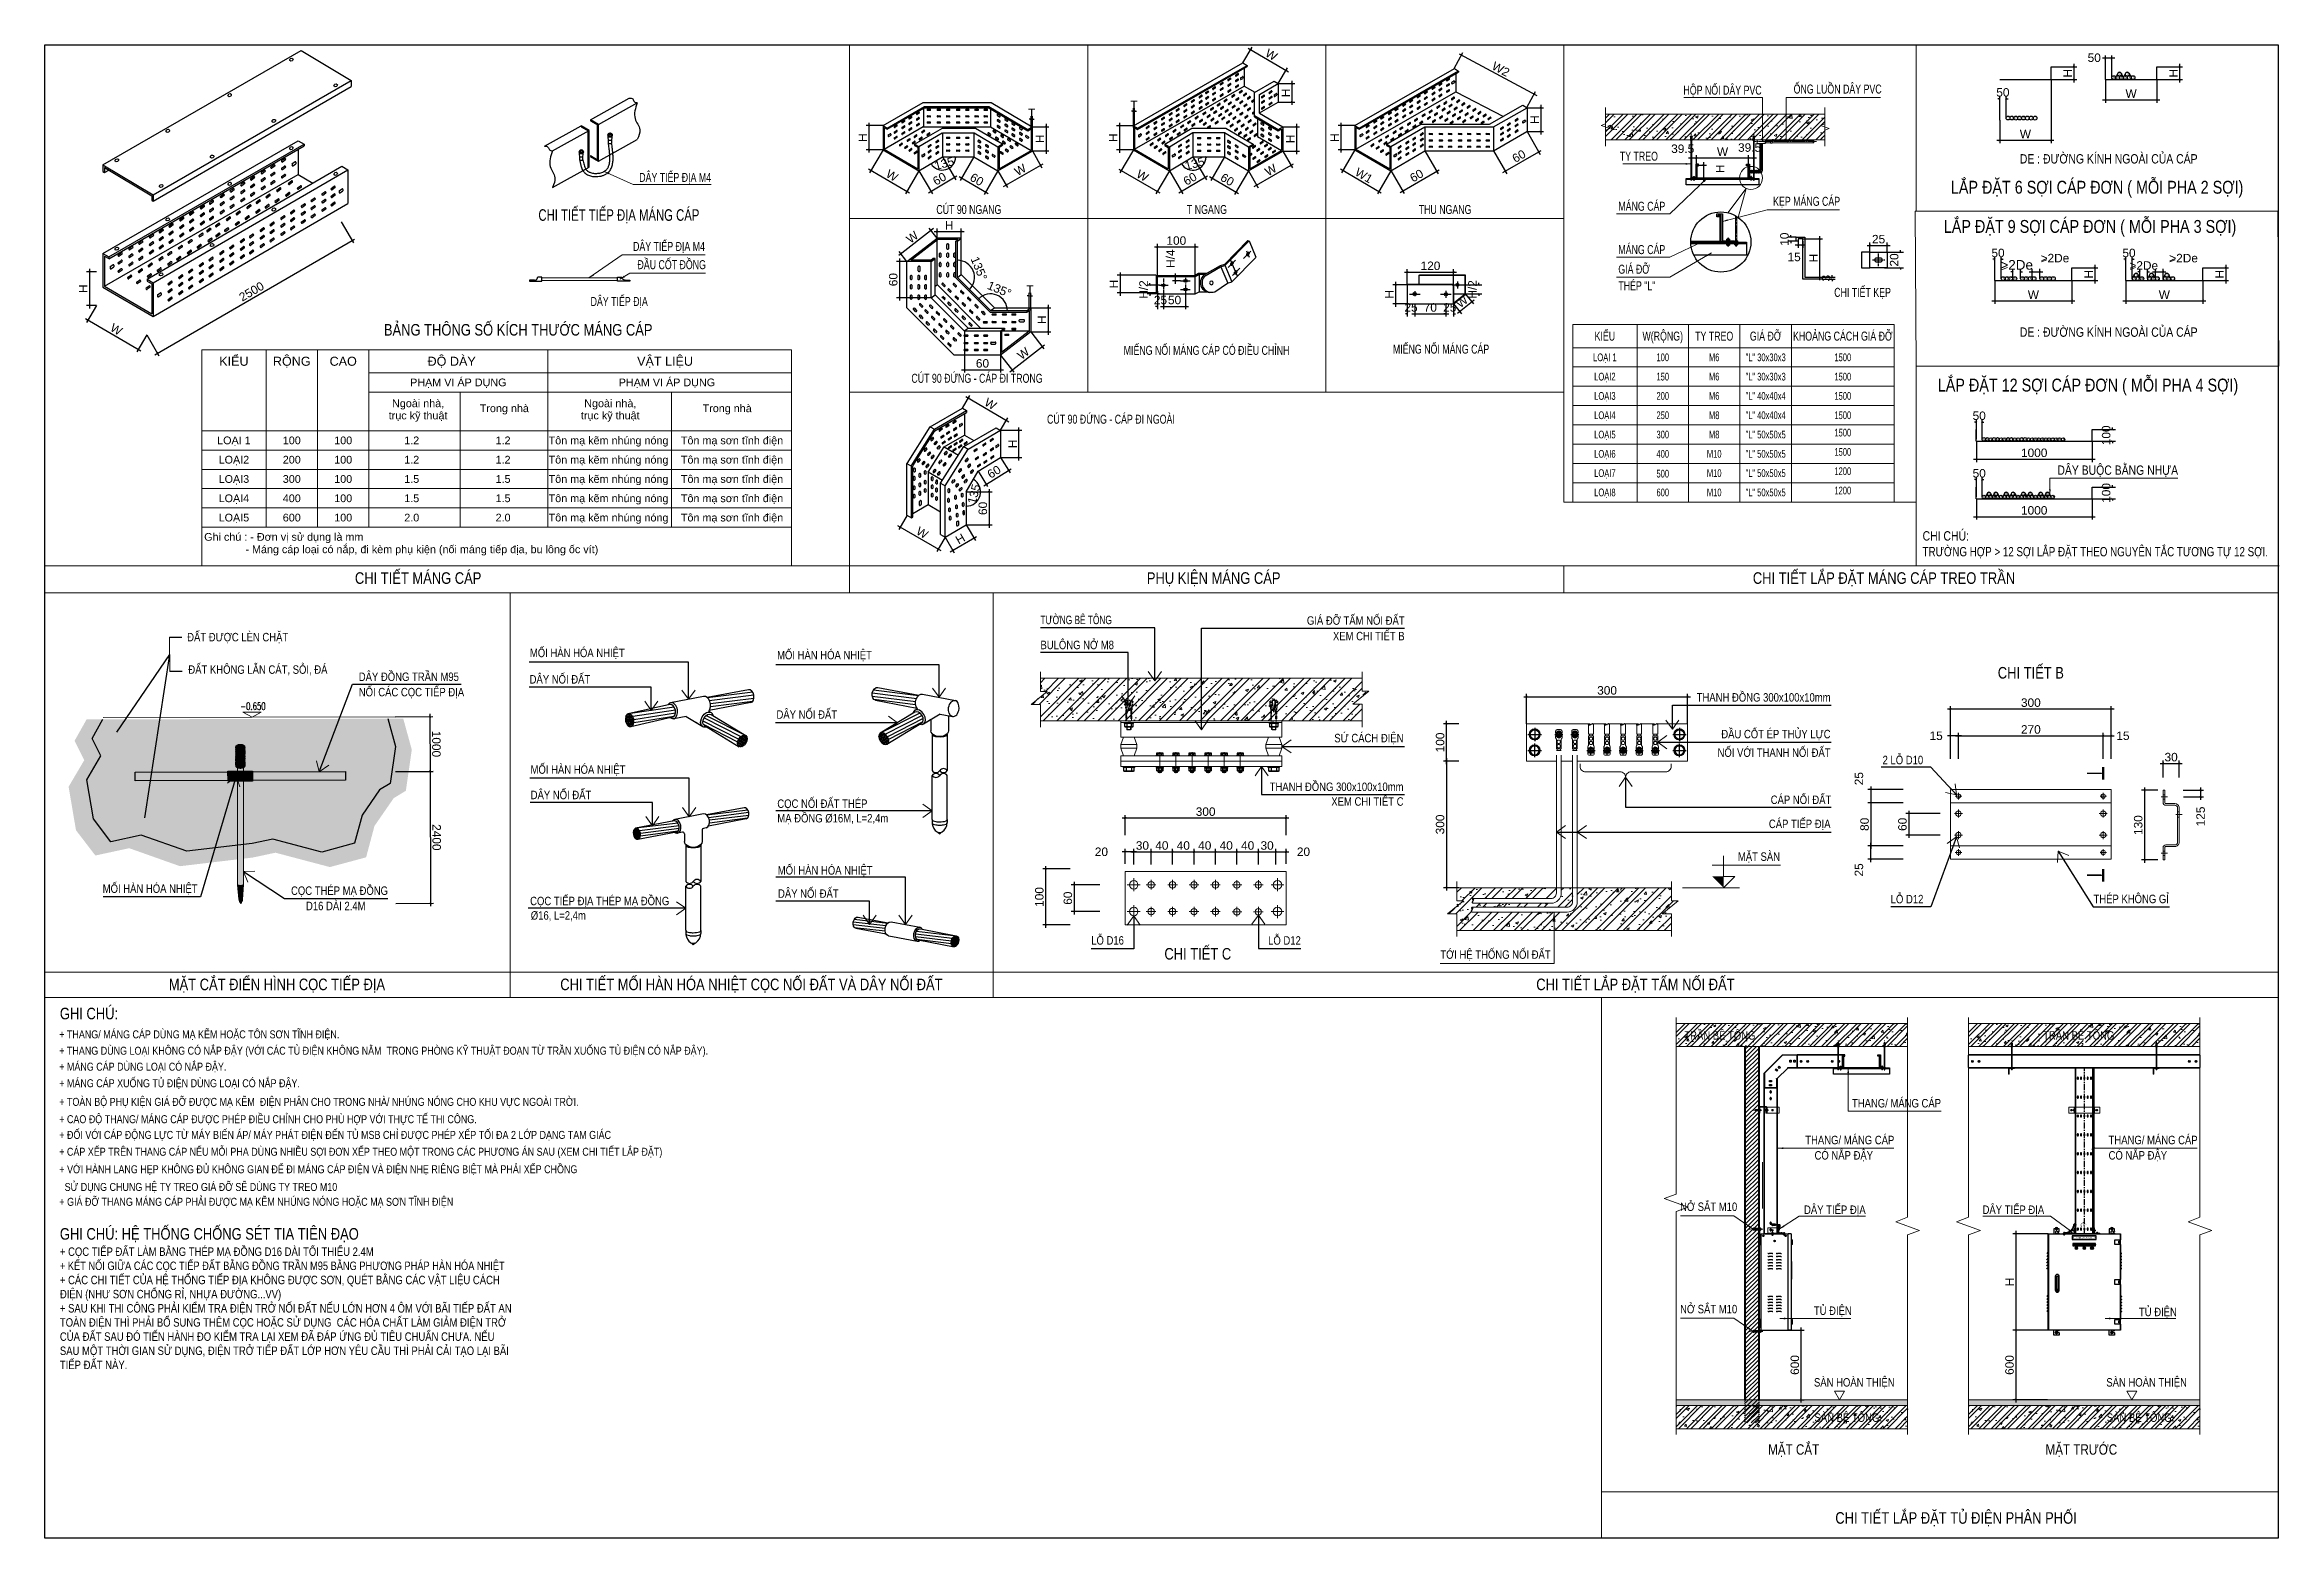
# Model space of a CAD drawing. Header units: millimetres. Extents: x -343543 to 400519, y -115663 to 104219.
# Drawn here: x 144395 to 202320, y -58092 to -19400 of the extents above; entities that cross this region are included whole.
import ezdxf
from ezdxf.enums import TextEntityAlignment as Align

# ---------------------------------------------------------------- set-up
doc = ezdxf.new("R2010")
doc.units = ezdxf.units.MM
for name, pattern in [('ACAD_ISO10W100', [18, 12, -3, 0, -3]), ('CENTER', [50.8, 31.75, -6.35, 6.35, -6.35]), ('CHI TIET LAP DAT DIEN DIEN HINH$0$CHI TIET LAP DAT DIEN DIEN HINH$0$CENTER', [50.8, 31.75, -6.35, 6.35, -6.35]), ('CHI TIET LAP DAT DIEN DIEN HINH$0$CHI TIET LAP DAT DIEN DIEN HINH$0$HIDDEN', [0.375, 0.25, -0.125]), ('HIDDEN', [0.375, 0.25, -0.125])]:
    doc.linetypes.add(name, pattern=pattern)
doc.layers.get('0').update_dxf_attribs({"color": 231, "lineweight": 0})
doc.layers.get('DefPoints').update_dxf_attribs({"color": 191})
for name, color, linetype, lineweight in [('2', 8, 'Continuous', 15), ('@X7_CĐ_TEXT', 3, 'Continuous', 15), ('Dimension', 9, 'Continuous', 5), ('SET', 7, 'Continuous', 13), ('Symbol (ANSI)', 7, 'Continuous', 25), ('TRUC', 250, 'ACAD_ISO10W100', 9), ('VTK.ELV-DIM', 7, 'Continuous', 9), ('VTK.ELV-TEXT', 3, 'Continuous', 9)]:
    doc.layers.add(name, color=color, linetype=linetype, lineweight=lineweight)
for name, color, linetype in [('CDC-E-Equip', 2, 'Continuous'), ('CDC-E-Note', 3, 'Continuous'), ('CHI TIET LAP DAT DIEN DIEN HINH$0$CHI TIET LAP DAT DIEN DIEN HINH$0$DETAIL-D', 4, 'Continuous'), ('CHI TIET LAP DAT DIEN DIEN HINH$0$CHI TIET LAP DAT DIEN DIEN HINH$0$E-DETAIL', 4, 'Continuous'), ('CHI TIET LAP DAT DIEN DIEN HINH$0$CHI TIET LAP DAT DIEN DIEN HINH$0$E-TEXT', 3, 'Continuous'), ('CHI TIET LAP DAT DIEN DIEN HINH$0$E-TEXT', 3, 'Continuous'), ('CUT', 8, 'Continuous'), ('E-DETAIL', 4, 'Continuous'), ('E-MC-LV', 4, 'Continuous'), ('E-text', 3, 'Continuous'), ('E-VTK.NOTE', 8, 'Continuous'), ('KichThuoc', 1, 'Continuous'), ('text', 1, 'Continuous'), ('TEXT-VN', 3, 'Continuous'), ('THIETBI', 143, 'Continuous'), ('VBC-E-Note', 3, 'Continuous')]:
    doc.layers.add(name, color=color, linetype=linetype)
doc.styles.add('Arial', font='arial.ttf', dxfattribs={"width": 0.8})
doc.styles.add('CHI TIET LAP DAT DIEN DIEN HINH$0$CHI TIET LAP DAT DIEN DIEN HINH$0$E-TEXT 1', font='arial.ttf')
doc.styles.add('CHI TIET LAP DAT DIEN DIEN HINH$0$CHI TIET LAP DAT DIEN DIEN HINH$0$VNSIMPLI', font='vnsimli.shx', dxfattribs={"width": 0.75})
doc.styles.add('DTEXT100', font='simplex.shx', dxfattribs={"width": 0.7, "height": 250})
doc.styles.add('E-TEXT 1', font='arial.ttf', dxfattribs={"width": 0.8})
doc.styles.add('ELV-TEXT', font='arial.ttf')
doc.styles.add('PVT_Chu Thuong', font='arial.ttf')
doc.styles.add('UV-ABC', font='arial.ttf', dxfattribs={"width": 0.75})
doc.styles.add('VNSIMPLI', font='Vharial_0.ttf', dxfattribs={"width": 0.8})
doc.styles.add('W01_00_Lightning_Protection_Details_Rev.1$0$ROMANS', font='ROMANS.shx', dxfattribs={"width": 0.9})
doc.styles.add('WD_IEC', font='', dxfattribs={"height": 4})
doc.styles.get('WD_IEC').set_extended_font_data('Dotum')
doc.dimstyles.new('1-50', dxfattribs={"dimscale": 100, "dimtxt": 0.9, "dimasz": 0.8, "dimexe": 0.5, "dimexo": 0, "dimgap": 0.5, "dimtad": 1, "dimdec": 0, "dimdsep": 46, "dimtxsty": 'VNSIMPLI', "dimblk": 'OBLIQUE', "dimcen": 0, "dimdle": 0.5, "dimclrd": 8, "dimclre": 8, "dimclrt": 3, "dimadec": 0, "dimazin": 0, "dimtfac": 1, "dimtdec": 0, "dimtmove": 1, "dimatfit": 3, "dimldrblk": 'OBLIQUE', "dimfxl": 1, "dimtolj": 1, "dimlwd": -1, "dimlwe": -1, "dimarcsym": 0})
doc.dimstyles.new('CHI TIET LAP DAT DIEN DIEN HINH$0$CHI TIET LAP DAT DIEN DIEN HINH$0$1-50', dxfattribs={"dimscale": 100, "dimtxt": 0.9, "dimasz": 0.8, "dimexe": 0.5, "dimexo": 0, "dimgap": 0.5, "dimtad": 1, "dimdec": 0, "dimdsep": 46, "dimtxsty": 'CHI TIET LAP DAT DIEN DIEN HINH$0$CHI TIET LAP DAT DIEN DIEN HINH$0$VNSIMPLI', "dimblk": 'CHI TIET LAP DAT DIEN DIEN HINH$0$CHI TIET LAP DAT DIEN DIEN HINH$0$_OBLIQUE', "dimcen": 0, "dimdle": 0.5, "dimclrd": 8, "dimclre": 8, "dimclrt": 3, "dimadec": 0, "dimazin": 0, "dimtfac": 1, "dimtdec": 0, "dimtmove": 1, "dimatfit": 3, "dimldrblk": 'CHI TIET LAP DAT DIEN DIEN HINH$0$CHI TIET LAP DAT DIEN DIEN HINH$0$_OBLIQUE', "dimfxl": 1, "dimtolj": 1, "dimlwd": -1, "dimlwe": -1, "dimarcsym": 0})
doc.dimstyles.new('MEP 1-100 SCALE', dxfattribs={"dimscale": 100, "dimtxt": 1.5, "dimasz": 0.5, "dimexe": 0.75, "dimexo": 0, "dimgap": 0.5, "dimtad": 1, "dimdec": 0, "dimlfac": 0.333333, "dimzin": 0, "dimdsep": 46, "dimtxsty": 'ELV-TEXT', "dimblk1": 'ARCHTICK', "dimblk2": 'ARCHTICK', "dimsah": 1, "dimcen": 0.09, "dimdle": 0.75, "dimclrt": 3, "dimadec": 0, "dimazin": 0, "dimtfac": 1, "dimtdec": 0, "dimtix": 1, "dimtofl": 0, "dimtmove": 2, "dimatfit": 3, "dimfxl": 1, "dimtolj": 1, "dimtzin": 0, "dimarcsym": 0})
doc.dimstyles.new('MEP 1-200', dxfattribs={"dimscale": 200, "dimtxt": 2, "dimasz": 0.75, "dimexe": 0.75, "dimexo": 0, "dimgap": 0.5, "dimtad": 1, "dimdec": 0, "dimzin": 0, "dimdsep": 46, "dimtxsty": 'ELV-TEXT', "dimblk": 'ARCHTICK', "dimcen": 0.09, "dimdle": 0.75, "dimclrt": 256, "dimadec": 0, "dimazin": 0, "dimtfac": 1, "dimtdec": 0, "dimtix": 1, "dimtmove": 1, "dimatfit": 3, "dimfxl": 1, "dimtolj": 1, "dimtzin": 0, "dimlwd": 9, "dimlwe": 5, "dimarcsym": 0})
doc.dimstyles.new('PVT - 300', dxfattribs={"dimscale": 300, "dimtxt": 2.2, "dimasz": 0.8, "dimexe": 1, "dimexo": 0, "dimgap": 1, "dimtad": 1, "dimdec": 0, "dimzin": 0, "dimdsep": 46, "dimtxsty": 'PVT_Chu Thuong', "dimblk": 'DOT', "dimcen": 0.8, "dimdle": 1, "dimclrd": 256, "dimclre": 256, "dimclrt": 35, "dimadec": 0, "dimazin": 0, "dimtfac": 1, "dimtdec": 0, "dimtix": 1, "dimtmove": 2, "dimatfit": 3, "dimldrblk": 'OPEN90', "dimfxl": 750, "dimtvp": 0.833333, "dimtfill": 1, "dimtolj": 1, "dimtzin": 0, "dimarcsym": 0})
doc.dimstyles.new('W01_00_Lightning_Protection_Details_Rev.1$0$DIM100', dxfattribs={"dimscale": 100, "dimtxt": 2, "dimasz": 2.5, "dimexe": 1.25, "dimexo": 1, "dimgap": 1, "dimtad": 1, "dimdec": 0, "dimzin": 1, "dimtxsty": 'W01_00_Lightning_Protection_Details_Rev.1$0$ROMANS', "dimcen": 2, "dimclrd": 256, "dimclre": 256, "dimclrt": 2, "dimadec": 0, "dimazin": 0, "dimtfac": 1, "dimtdec": 0, "dimtix": 1, "dimtmove": 1, "dimatfit": 3, "dimfxl": 1.25, "dimlwd": -1, "dimlwe": -1, "dimarcsym": 0})
pattern_1 = [(50, (-1917126.46, 343351.86), (645.53416, -56.47692), [67.5, -742.5]), (355, (-1917126.46, 343351.86), (-124.8762, 676.97292), [54, -594]), (100.451444, (-1917072.7, 343347.16), (520.65796, 620.496), [57.36617, -631.0279]), (46.1842, (-1917126.5, 343531.9), (960.5172, -148.96735), [101.25, -1113.75]), (96.635635, (-1917046.4, 343519.45), (841.19575, 876.70674), [86.0493, -946.5424]), (351.184164, (-1917126.5, 343531.9), (841.19575, 876.70674), [81, -891]), (21, (-1917036.46, 343486.86), (537.21635, -362.357), [67.5, -742.5]), (326, (-1917036.46, 343486.86), (218.9838, 652.63504), [54, -594]), (71.451445, (-1916991.7, 343456.67), (756.20014, 290.27804), [57.36617, -631.0279]), (37.5, (-1917126.46, 343351.86), (10.94387, 299.604468), [0, -586.8, 0, -603, 0, -596.25]), (7.5, (-1917126.46, 343351.86), (236.762584, 354.97054), [0, -343.8, 0, -573.3, 0, -227.25]), (327.5, (-1917327.16, 343351.86), (480.440193, -20.299385), [0, -225, 0, -702, 0, -931.5]), (317.5, (-1917417.16, 343351.86), (524.86755, 90.09448), [0, -292.5, 0, -466.2, 0, -661.5])]

msp = doc.modelspace()

# ---------------------------------------------------------------- texts
at = {"layer": '@X7_CĐ_TEXT', "color": 3, "style": 'UV-ABC', "width": 0.7}
msp.add_text('TƯỜNG BÊ TÔNG', height=220, dxfattribs=at).set_placement((170207.5, -34410.5))
at = {"layer": 'CHI TIET LAP DAT DIEN DIEN HINH$0$CHI TIET LAP DAT DIEN DIEN HINH$0$E-TEXT', "extrusion": (-1.01787e-07, -3.84319e-10, 1), "style": 'Arial', "width": 0.7}
for s, height, p in [('HỘP NỐI DÂY PVC', 233.333, (186874.2, -20693.8, 0)), ('TY TREO', 233.33, (185224.8, -22403.9, 0)), ('MÁNG CÁP', 233.33, (185186.8, -23701.1, 0)), ('MÁNG CÁP', 233.33, (185186.8, -24824.2, 0)), ('THÉP "L"', 233.33, (185186.8, -25761.4, 0)), ('GIÁ ĐỠ', 233.33, (185186.8, -25332.5, 0))]:
    msp.add_text(s, height=height, dxfattribs=at).set_placement(p)
for s, p in [('ỐNG LUỒN DÂY PVC', (192012.5, -20664.4, 0)), ('KẸP MÁNG CÁP', (190935.5, -23573.3, 0)), ('CHI TIẾT KẸP', (192252.7, -25931.8, 0))]:
    msp.add_text(s, height=233.333, dxfattribs=at).set_placement(p, align=Align.RIGHT)
at = {"layer": 'CHI TIET LAP DAT DIEN DIEN HINH$0$CHI TIET LAP DAT DIEN DIEN HINH$0$E-TEXT', "extrusion": (1.01787e-07, -3.84319e-10, 1), "style": 'Arial', "width": 0.7}
for s, p in [('DÂY TIẾP ĐỊA M4', (159805.8, -22953.8, 0)), ('DÂY TIẾP ĐỊA M4', (159646.4, -24742.2, 0)), ('ĐẦU CỐT ĐỒNG', (159760.4, -25214.4, 0))]:
    msp.add_text(s, height=233.333, dxfattribs=at).set_placement(p)
for s, height, p in [('CHI TIẾT TIẾP ĐỊA MÁNG CÁP', 300, (159279.6, -23811.9, 0)), ('CÚT 90 NGANG', 233.333, (168351, -23668.4, 0)), ('T NGANG', 233.33, (174523.2, -23668.4, 0)), ('THU NGANG', 233.33, (180695.4, -23668.4, 0)), ('DÂY TIẾP ĐỊA', 233.333, (159287.4, -26050.8, 0)), ('MIẾNG NỐI MÁNG CÁP CÓ ĐIỀU CHỈNH', 233.333, (174512.8, -27317.8, 0)), ('MIẾNG NỐI MÁNG CÁP', 233.333, (180591.8, -27285.6, 0)), ('KIỂU', 233.33, (184838.3, -26948.3, 0)), ('W(RỘNG)', 233.33, (186338.3, -26948.3, 0)), ('TY TREO', 233.33, (187671.6, -26948.3, 0)), ('GIÁ ĐỠ', 233.33, (189005, -26948.3, 0)), ('KHOẢNG CÁCH GIÁ ĐỠ', 233.333, (191005, -26948.3, 0)), ('LOẠI 1', 200, (184838.3, -27498.3, 0)), ('100', 200, (186338.3, -27498.3, 0)), ('M6', 200, (187671.6, -27498.3, 0)), ('"L" 30x30x3', 200, (189005, -27498.3, 0)), ('1500', 200, (191005, -27498.3, 0)), ('CÚT 90 ĐỨNG - CÁP ĐI TRONG', 233.333, (168562.4, -28041.6, 0)), ('LOẠI2', 200, (184838.3, -27998.3, -0.3)), ('150', 200, (186338.3, -27998.3, 0)), ('M6', 200, (187671.6, -27998.3, 0)), ('"L" 30x30x3', 200, (189005, -27998.3, 0)), ('1500', 200, (191005, -27998.3, 0)), ('CÚT 90 ĐỨNG - CÁP ĐI NGOÀI', 233.333, (172034.6, -29101.6, 0)), ('LOẠI3', 200, (184838.3, -28498.3, -0.3)), ('LOẠI4', 200, (184838.3, -28998.3, -0.3)), ('200', 200, (186338.3, -28498.3, 0)), ('250', 200, (186338.3, -28998.3, 0)), ('M6', 200, (187671.6, -28498.3, 0)), ('M8', 200, (187671.6, -28998.3, 0)), ('"L" 40x40x4', 200, (189005, -28498.3, 0)), ('"L" 40x40x4', 200, (189005, -28998.3, 0)), ('1500', 200, (191005, -28498.3, 0)), ('1500', 200, (191005, -28998.3, 0)), ('LOẠI5', 200, (184838.3, -29498.3, -0.3)), ('300', 200, (186338.3, -29498.3, 0)), ('M8', 200, (187671.6, -29498.3, 0)), ('"L" 50x50x5', 200, (189005, -29498.3, 0)), ('1500', 200, (191005, -29448.3, 0)), ('LOẠI6', 200, (184838.3, -29998.3, -0.3)), ('400', 200, (186338.3, -29998.3, 0)), ('M10', 200, (187671.6, -29998.3, 0)), ('"L" 50x50x5', 200, (189005, -29998.3, 0)), ('1500', 200, (191005, -29948.3, 0)), ('LOẠI7', 200, (184838.3, -30498.3, -0.3)), ('500', 200, (186338.3, -30511.8, 0)), ('M10', 200, (187671.6, -30498.3, 0)), ('"L" 50x50x5', 200, (189005, -30498.3, 0)), ('1200', 200, (191005, -30448.3, 0)), ('LOẠI8', 200, (184838.3, -30998.3, -0.3)), ('600', 200, (186338.3, -30998.3, 0)), ('M10', 200, (187671.6, -30998.3, 0)), ('"L" 50x50x5', 200, (189005, -30998.3, 0)), ('1200', 200, (191005, -30948.3, 0))]:
    msp.add_text(s, height=height, dxfattribs=at).set_placement(p, align=Align.MIDDLE_CENTER)
at = {"layer": 'CHI TIET LAP DAT DIEN DIEN HINH$0$CHI TIET LAP DAT DIEN DIEN HINH$0$E-TEXT', "extrusion": (1.01787e-07, -3.84319e-10, 1), "style": 'CHI TIET LAP DAT DIEN DIEN HINH$0$CHI TIET LAP DAT DIEN DIEN HINH$0$E-TEXT 1'}
for s, height, p in [('KIỂU', 233.33, (149299.6, -27600, 0)), ('RỘNG', 233.33, (150799.6, -27600, 0)), ('CAO', 233.33, (152133, -27600, 0)), ('ĐỘ DÀY', 233.33, (154944.8, -27600, 0)), ('VẬT LIỆU', 233.33, (160476.4, -27600, 0)), ('PHẠM VI ÁP DỤNG', 200, (155116.9, -28148.2, 0)), ('PHẠM VI ÁP DỤNG', 200, (160524.6, -28148.2, 0)), ('trục kỹ thuật', 200, (154073.6, -29004.9, 0)), ('Ngoài nhà, ', 200, (154113.6, -28689.9, 0)), ('Trong nhà', 200, (156309.4, -28818.2, 0)), ('trục kỹ thuật', 200, (159055.3, -29004.9, 0)), ('Ngoài nhà, ', 200, (159095.3, -28689.9, 0)), ('Trong nhà', 200, (162086.1, -28818.2, 0)), ('Tôn mạ kẽm nhúng nóng', 200, (159011.3, -29650, 0)), ('Tôn mạ sơn tĩnh điện', 200, (162212.1, -29650, 0)), ('LOẠI 1', 200, (149299.6, -29650, 0)), ('LOẠI2', 200, (149299.6, -30150, -0.3)), ('200', 200, (150799.6, -30150, 0)), ('100', 200, (150799.6, -29650, 0)), ('100', 200, (152133, -29650, 0)), ('100', 200, (152133, -30150, 0)), ('1.2', 200, (153909.6, -29650, 0)), ('1.2', 200, (153909.6, -30150, 0)), ('1.2', 200, (156277.1, -29650, 0)), ('1.2', 200, (156277.1, -30150, 0)), ('Tôn mạ kẽm nhúng nóng', 200, (159011.3, -30150, 0)), ('Tôn mạ sơn tĩnh điện', 200, (162212.1, -30150, 0)), ('LOẠI3', 200, (149299.6, -30650, -0.3)), ('300', 200, (150799.6, -30650, 0)), ('100', 200, (152133, -30650, 0)), ('1.5', 200, (153909.6, -30650, 0)), ('1.5', 200, (156277.1, -30650, 0)), ('Tôn mạ kẽm nhúng nóng', 200, (159011.3, -30650, 0)), ('Tôn mạ sơn tĩnh điện', 200, (162212.1, -30650, 0)), ('LOẠI4', 200, (149299.6, -31150, -0.3)), ('400', 200, (150799.6, -31150, 0)), ('100', 200, (152133, -31150, 0)), ('1.5', 200, (153909.6, -31150, 0)), ('1.5', 200, (156277.1, -31150, 0)), ('Tôn mạ kẽm nhúng nóng', 200, (159011.3, -31150, 0)), ('Tôn mạ sơn tĩnh điện', 200, (162212.1, -31150, 0)), ('LOẠI5', 200, (149299.6, -31650, -0.3)), ('600', 200, (150799.6, -31650, 0)), ('100', 200, (152133, -31650, 0)), ('2.0', 200, (153909.6, -31650, 0)), ('2.0', 200, (156277.1, -31650, 0)), ('Tôn mạ kẽm nhúng nóng', 200, (159011.3, -31650, 0)), ('Tôn mạ sơn tĩnh điện', 200, (162212.1, -31650, 0)), ('Ghi chú : - Đơn vị sử dụng là mm', 200, (150593, -32150, -0.3)), ('- Máng cáp loại có nắp, đi kèm phụ kiện (nối máng tiếp địa, bu lông ốc vít)', 200, (154171.3, -32471.6, -0.3))]:
    msp.add_text(s, height=height, dxfattribs=at).set_placement(p, align=Align.MIDDLE_CENTER)
at = {"layer": 'CHI TIET LAP DAT DIEN DIEN HINH$0$E-TEXT', "extrusion": (-1.01787e-07, -3.84319e-10, 1), "style": 'Arial', "width": 0.8}
for s, p in [('BẢNG THÔNG SỐ KÍCH THƯỚC MÁNG CÁP', (156669.2, -26785.3, 0)), ('CHI TIẾT MÁNG CÁP', (154075.5, -33216.6, 0))]:
    msp.add_text(s, height=300, dxfattribs=at).set_placement(p, align=Align.MIDDLE_CENTER)
at = {"layer": 'CHI TIET LAP DAT DIEN DIEN HINH$0$E-TEXT', "extrusion": (1.01787e-07, -3.84319e-10, 1), "style": 'Arial', "width": 0.8}
for s, p in [('PHỤ KIỆN MÁNG CÁP', (174697.7, -33216.6, 0)), ('CHI TIẾT LẮP ĐẶT MÁNG CÁP TREO TRẦN', (192073.5, -33216.6, 0)), ('CHI TIẾT LẮP ĐẶT TỦ ĐIỆN PHÂN PHỐI', (193940.2, -57565.1, 0))]:
    msp.add_text(s, height=300, dxfattribs=at).set_placement(p, align=Align.MIDDLE_CENTER)
at = {"layer": 'E-text', "style": 'E-TEXT 1'}
for s, height, width, p in [('DE : ĐƯỜNG KÍNH NGOÀI CỦA CÁP', 241.92, 0.8, (195594, -22477.1)), ('DE : ĐƯỜNG KÍNH NGOÀI CỦA CÁP', 241.92, 0.8, (195594, -26966.3)), ('DÂY BUỘC BẰNG NHỰA', 241.92, 0.8, (196566.9, -30541.8)), ('TRƯỜNG HỢP > 12 SỢI LẮP ĐẶT THEO NGUYÊN TẮC TƯƠNG TỰ 12 SỢI.', 241.92, 0.75, (193074, -32653.5)), ('CHI CHÚ: ', 241.92, 0.8, (193074, -32244.7)), ('+ THANG/ MÁNG CÁP DÙNG MẠ KẼM HOẶC TÔN SƠN TĨNH ĐIỆN. ', 207.36, 0.8, (144772.4, -45141.1)), ('+ THANG DÙNG LOẠI KHÔNG CÓ NẮP ĐẬY (VỚI CÁC TỦ ĐIỆN KHÔNG NẰM  TRONG PHÒNG KỸ THUẬT ĐOẠN TỪ TRẦN XUỐNG TỦ ĐIỆN CÓ NẮP ĐẬY).', 207.36, 0.8, (144772.4, -45564.7)), ('+ MÁNG CÁP DÙNG LOẠI CÓ NẮP ĐẬY.', 207.36, 0.8, (144772.4, -45978.7)), ('+ MÁNG CÁP XUỐNG TỦ ĐIỆN DÙNG LOẠI CÓ NẮP ĐẬY.', 207.36, 0.8, (144772.4, -46407.3)), ('+ TOÀN BỘ PHỤ KIỆN GIÁ ĐỠ ĐƯỢC MẠ KẼM  ĐIỆN PHÂN CHO TRONG NHÀ/ NHÚNG NÓNG CHO KHU VỰC NGOÀI TRỜI.', 207.36, 0.8, (144772.4, -46889.8)), ('+ CAO ĐỘ THANG/ MÁNG CÁP ĐƯỢC PHÉP ĐIỀU CHỈNH CHO PHÙ HỢP VỚI THỰC TẾ THI CÔNG. ', 207.36, 0.8, (144772.4, -47338.6)), ('+ ĐỐI VỚI CÁP ĐỘNG LỰC TỪ MÁY BIẾN ÁP/ MÁY PHÁT ĐIỆN ĐẾN TỦ MSB CHỈ ĐƯỢC PHÉP XẾP TỐI ĐA 2 LỚP DẠNG TAM GIÁC', 207.36, 0.8, (144772.4, -47745.6)), ('+ CÁP XẾP TRÊN THANG CÁP NẾU MỖI PHA DÙNG NHIỀU SỢI ĐƠN XẾP THEO MỘT TRONG CÁC PHƯƠNG ÁN SAU (XEM CHI TIẾT LẮP ĐẶT)', 207.36, 0.8, (144772.4, -48182)), ('+ VỚI HÀNH LANG HẸP KHÔNG ĐỦ KHÔNG GIAN ĐỂ ĐI MÁNG CÁP ĐIỆN VÀ ĐIỆN NHẸ RIÊNG BIỆT MÀ PHẢI XẾP CHỒNG', 207.36, 0.8, (144775.3, -48636)), ('+ GIÁ ĐỠ THANG MÁNG CÁP PHẢI ĐƯỢC MẠ KẼM NHÚNG NÓNG HOẶC MẠ SƠN TĨNH ĐIỆN', 207.36, 0.8, (144775.3, -49479.3)), ('SỬ DỤNG CHUNG HỆ TY TREO GIÁ ĐỠ SẼ DÙNG TY TREO M10', 207.36, 0.8, (144912.1, -49093.8))]:
    msp.add_text(s, height=height, dxfattribs=dict(at, width=width)).set_placement(p)
at = {"layer": 'E-text', "extrusion": (1.01787e-07, -3.84319e-10, 1), "style": 'E-TEXT 1', "width": 0.8}
for s, p in [('LẮP ĐẶT 6 SỢI CÁP ĐƠN ( MỖI PHA 2 SỢI) ', (197649.2, -23092.4, 0)), ('LẮP ĐẶT 9 SỢI CÁP ĐƠN ( MỖI PHA 3 SỢI) ', (197466, -24107.1, 0)), ('LẮP ĐẶT 12 SỢI CÁP ĐƠN ( MỖI PHA 4 SỢI) ', (197413, -28216.9, 0))]:
    msp.add_text(s, height=333.333, dxfattribs=at).set_placement(p, align=Align.MIDDLE_CENTER)
at = {"layer": 'text', "style": 'DTEXT100', "width": 0.7}
msp.add_text('-0.650', height=187.93, rotation=0.128462, dxfattribs=at).set_placement((149795.6, -36628.6), align=Align.CENTER)
at = {"layer": 'VTK.ELV-TEXT', "style": 'Arial', "width": 0.8}
for s, p in [('GIÁ ĐỠ TẤM NỐI ĐẤT', (179647, -34426.4)), ('XEM CHI TIẾT B', (179647, -34829.9)), ('THANH ĐỒNG 300x100x10mm', (190688, -36418.1)), ('SỨ CÁCH ĐIỆN', (179618.3, -37472.1, -106683898.7)), ('NỐI VỚI THANH NỐI ĐẤT', (190688, -37848.2)), ('ĐẦU CỐT ÉP THỦY LỰC', (190688, -37368.4)), ('THANH ĐỒNG 300x100x10mm', (179618.3, -38733.9, -106683898.7)), ('CÁP NỐI ĐẤT', (190707.4, -39070.3)), ('XEM CHI TIẾT C', (179618.3, -39114.7, -106683898.7)), ('CÁP TIẾP ĐỊA', (190688, -39693.9)), ('MẶT SÀN', (189378.7, -40542.3)), ('THÉP KHÔNG GỈ', (199457.7, -41638.7)), ('LỖ D12', (176956.4, -42714.9, -106683898.7))]:
    msp.add_text(s, height=220, dxfattribs=at).set_placement(p, align=Align.RIGHT)
for s, height, p in [('ĐẤT ĐƯỢC LÈN CHẶT', 220, (148087.8, -34856.7, 18400.6)), ('BULÔNG NỞ M8', 220, (170207.5, -35059.1)), ('ĐẤT KHÔNG LẪN CÁT, SỎI, ĐÁ', 220, (148118.8, -35696.8, 10397.8)), ('DÂY ĐỒNG TRẦN M95', 220, (152536.6, -35883.4)), ('NỐI CÁC CỌC TIẾP ĐỊA', 220, (152536.6, -36281.2)), ('MỐI HÀN HÓA NHIỆT', 220, (145899, -41371.9, -3239.8)), ('CỌC THÉP MẠ ĐỒNG ', 220, (150780.6, -41424.6, 19885.1)), ('D16 DÀI 2.4M', 220, (151168.4, -41821.2, 3098824.2)), ('LỖ D12', 220, (192246.8, -41643.8)), ('LỖ D16', 220, (171523.1, -42712.1)), ('TỚI HỆ THỐNG NỐI ĐẤT', 220, (180571.8, -43079.3)), ('MẶT CẮT ĐIỂN HÌNH CỌC TIẾP ĐỊA', 300, (147611.9, -43893.1)), ('CHI TIẾT MỐI HÀN HÓA NHIỆT CỌC NỐI ĐẤT VÀ DÂY NỐI ĐẤT', 300, (157759.4, -43893.1)), ('CHI TIẾT LẮP ĐẶT TẤM NỐI ĐẤT', 300, (183059.5, -43893.1)), ('GHI CHÚ: ', 300, (144789.1, -44648, 1877.9))]:
    msp.add_text(s, height=height, dxfattribs=at).set_placement(p)
for s, p in [('MỐI HÀN HÓA NHIỆT', (156972.3, -35155.3, -1877.9)), ('MỐI HÀN HÓA NHIỆT', (163379.8, -35212.1, -1877.9)), ('DÂY NỐI ĐẤT', (156965.1, -35839.4, -1877.9)), ('DÂY NỐI ĐẤT', (163364.4, -36752.3, -1877.9)), ('MỐI HÀN HÓA NHIỆT', (156989.6, -38176.7, -1877.9)), ('2 LỖ D10', (192036.4, -37929.8)), ('DÂY NỐI ĐẤT', (156993.1, -38835.1, -1877.9)), ('CỌC NỐI ĐẤT THÉP', (163386.1, -39060.3, -77065100.3)), ('MẠ ĐỒNG %%C16M, L=2,4m ', (163386.1, -39437.6, -77065100.3)), ('MỐI HÀN HÓA NHIỆT', (163397.9, -40788.9, -1877.9)), ('CỌC TIẾP ĐỊA THÉP MẠ ĐỒNG', (156978.7, -41582.4, -77065100.3)), ('DÂY NỐI ĐẤT', (163404.4, -41390.3, -1877.9)), ('%%C16, L=2,4m ', (156995.1, -41956.2, -77065100.3))]:
    msp.add_text(s, height=220, dxfattribs=at).set_placement(p, align=Align.MIDDLE_LEFT)
for s, p in [('CHI TIẾT B', (195879.7, -35820.3)), ('CHI TIẾT C', (174285.6, -43100.2))]:
    msp.add_text(s, height=300, dxfattribs=at).set_placement(p, align=Align.CENTER)
at = {"layer": 'VTK.ELV-TEXT', "extrusion": (1.01787e-07, -3.84319e-10, 1), "style": 'Arial', "width": 0.8}
for s, p in [('TRẦN BÊ TÔNG', (186896.4, -45175.7, 0)), ('TRẦN BÊ TÔNG', (196199.4, -45175.7, 0)), ('THANG/ MÁNG CÁP ', (191243.4, -46931.2, 0)), ('THANG/ MÁNG CÁP ', (190032.4, -47884.4, 0)), ('CÓ NẮP ĐẬY', (190272.9, -48281.3, 0)), ('THANG/ MÁNG CÁP ', (197895, -47884.4, 0)), ('CÓ NẮP ĐẬY', (197895, -48281.3, 0)), ('DÂY TIẾP ĐỊA', (190000.4, -49690.2, 0)), ('TỦ ĐIỆN', (190254.7, -52306.1, 0)), ('TỦ ĐIỆN', (198682.1, -52338.2, 0)), ('SÀN HOÀN THIỆN', (190258, -54162.5, 0)), ('SÀN HOÀN THIỆN', (197836, -54162.5, 0)), ('SÀN BÊ TÔNG', (190271.1, -55075.7, 0)), ('SÀN BÊ TÔNG', (197849.1, -55075.7, 0))]:
    msp.add_text(s, height=220, dxfattribs=at).set_placement(p)
at = {"layer": 'VTK.ELV-TEXT', "extrusion": (-1.01787e-07, -3.84319e-10, 1), "style": 'Arial', "width": 0.8}
for s, p in [('NỞ SẮT M10', (186787.1, -49613, 0)), ('DÂY TIẾP ĐỊA', (194627.7, -49690.2, 0)), ('NỞ SẮT M10', (186787.1, -52264.6, 0))]:
    msp.add_text(s, height=220, dxfattribs=at).set_placement(p)
at = {"layer": 'VTK.ELV-TEXT', "extrusion": (1.01787e-07, -3.84319e-10, 1), "style": 'Arial', "width": 0.8}
for s, p in [('MẶT CẮT', (189731.6, -55791.2, 0)), ('MẶT TRƯỚC', (197188.8, -55791.2, 0))]:
    msp.add_text(s, height=270, dxfattribs=at).set_placement(p, align=Align.MIDDLE_CENTER)
at = {"layer": 'VTK.ELV-TEXT', "insert": (144789.1, -50056.2, 1877.9), "char_height": 300, "width": 11750.624, "attachment_point": 1, "style": 'Arial'}
msp.add_mtext('{\\W0.8;GHI CHÚ: HỆ THỐNG CHỐNG SÉT TIA TIÊN ĐẠO \\H0.73333x;\\W0.78;\\P\\W0.8;+ CỌC TIẾP ĐẤT LÀM BẰNG THÉP MẠ ĐỒNG D16 DÀI TỐI THIỂU 2.4M \\P\\W0.78;+ KẾT NỐI GIỮA CÁC CỌC TIẾP ĐẤT BẰNG ĐỒNG TRẦN M95 BẰNG PHƯƠNG PHÁP HÀN HÓA NHIỆT \\P\\W0.8;+ CÁC CHI TIẾT CỦA HỆ THỐNG TIẾP ĐỊA KHÔNG ĐƯỢC SƠN, QUÉT BẰNG CÁC VẬT LIỆU CÁCH ĐIỆN (NHƯ SƠN CHỐNG RỈ, NHỰA ĐƯỜNG...VV) \\P+ SAU KHI THI CÔNG PHẢI KIỂM TRA ĐIỆN TRỞ NỐI ĐẤT NẾU LỚN HƠN 4 ÔM VỚI BÃI TIẾP ĐẤT AN TOÀN ĐIỆN THÌ PHẢI BỔ SUNG THÊM CỌC HOẶC SỬ DỤNG  CÁC HÓA CHẤT LÀM GIẢM ĐIỆN TRỞ CỦA ĐẤT SAU ĐÓ TIẾN HÀNH ĐO KIỂM TRA LẠI XEM ĐÃ ĐÁP ỨNG ĐỦ TIÊU CHUẨN CHƯA. NẾU SAU MỘT THỜI GIAN SỬ DỤNG, ĐIỆN TRỞ TIẾP ĐẤT LỚP HƠN YÊU CẦU THÌ PHẢI CẢI TẠO LẠI BÃI TIẾP ĐẤT NÀY.}', dxfattribs=at)

# ---------------------------------------------------------------- blocks, each defined once
blk = doc.blocks.new('*U2816')
at = {"color": 8}
for p, q in [((-15, 842), (-15, 778)), ((-12, 842), (-15, 842)), ((-12, 842), (-12, 778)), ((-6, 775), (-9, 775)), ((-9, 772), (-6, 772)), ((-3, 705), (-3, 769)), ((250, 750), (251, 750)), ((252, 750), (251, 750)), ((252, 750), (253, 750)), ((253, 750), (262, 750)), ((262, 750), (263, 750)), ((263, 739), (263, 750)), ((-3, 705), (0, 705)), ((57, 635), (56, 635)), ((57, 610), (56, 610)), ((57, 585), (56, 585)), ((57, 560), (56, 560)), ((59, 635), (57, 635)), ((59, 610), (57, 610)), ((59, 585), (57, 585)), ((59, 560), (57, 560)), ((59, 635), (67, 635)), ((59, 610), (67, 610)), ((59, 585), (67, 585)), ((59, 560), (67, 560)), ((89, 635), (67, 635)), ((89, 610), (67, 610)), ((89, 585), (67, 585)), ((89, 560), (67, 560)), ((96, 635), (89, 635)), ((96, 610), (89, 610)), ((96, 585), (89, 585)), ((96, 560), (89, 560)), ((96, 635), (99, 635)), ((96, 610), (99, 610)), ((96, 585), (99, 585)), ((96, 560), (99, 560)), ((99, 635), (100, 635)), ((99, 610), (100, 610)), ((99, 585), (100, 585)), ((99, 560), (100, 560)), ((127, 635), (126, 635)), ((127, 610), (126, 610)), ((127, 585), (126, 585)), ((127, 560), (126, 560)), ((129, 635), (127, 635)), ((129, 610), (127, 610)), ((129, 585), (127, 585)), ((129, 560), (127, 560)), ((129, 635), (137, 635)), ((129, 610), (137, 610)), ((129, 585), (137, 585)), ((129, 560), (137, 560)), ((159, 635), (137, 635)), ((159, 610), (137, 610)), ((159, 585), (137, 585)), ((159, 560), (137, 560)), ((166, 635), (159, 635)), ((166, 610), (159, 610)), ((166, 585), (159, 585)), ((166, 560), (159, 560)), ((166, 635), (169, 635)), ((166, 610), (169, 610)), ((166, 585), (169, 585)), ((166, 560), (169, 560)), ((169, 635), (170, 635)), ((169, 610), (170, 610)), ((169, 585), (170, 585)), ((169, 560), (170, 560)), ((251, 710), (250, 710)), ((250, 571), (255, 571)), ((251, 710), (252, 710)), ((253, 710), (252, 710)), ((262, 710), (253, 710)), ((255, 424), (255, 571)), ((262, 739), (263, 739)), ((262, 721), (262, 739)), ((262, 739), (262, 739)), ((263, 739), (262, 739)), ((263, 721), (262, 721)), ((262, 721), (262, 721)), ((262, 721), (263, 721)), ((263, 710), (262, 710)), ((263, 721), (263, 739)), ((263, 710), (263, 721)), ((57, 535), (56, 535)), ((57, 510), (56, 510)), ((59, 535), (57, 535)), ((59, 510), (57, 510)), ((59, 535), (67, 535)), ((59, 510), (67, 510)), ((89, 535), (67, 535)), ((89, 510), (67, 510)), ((96, 535), (89, 535)), ((96, 510), (89, 510)), ((96, 535), (99, 535)), ((96, 510), (99, 510)), ((99, 535), (100, 535)), ((99, 510), (100, 510)), ((127, 535), (126, 535)), ((127, 510), (126, 510)), ((129, 535), (127, 535)), ((129, 510), (127, 510)), ((129, 535), (137, 535)), ((129, 510), (137, 510)), ((159, 535), (137, 535)), ((159, 510), (137, 510)), ((166, 535), (159, 535)), ((166, 510), (159, 510)), ((166, 535), (169, 535)), ((166, 510), (169, 510)), ((169, 535), (170, 535)), ((169, 510), (170, 510)), ((250, 424), (255, 424)), ((255, 555), (257, 555)), ((255, 432), (257, 432)), ((257, 432), (257, 555)), ((57, 280), (56, 280)), ((57, 254), (56, 254)), ((57, 230), (56, 230)), ((57, 204), (56, 204)), ((59, 280), (57, 280)), ((59, 254), (57, 254)), ((59, 230), (57, 230)), ((59, 204), (57, 204)), ((59, 280), (67, 280)), ((59, 254), (67, 254)), ((59, 230), (67, 230)), ((59, 204), (67, 204)), ((89, 280), (67, 280)), ((89, 254), (67, 254)), ((89, 230), (67, 230)), ((89, 204), (67, 204)), ((96, 280), (89, 280)), ((96, 254), (89, 254)), ((96, 230), (89, 230)), ((96, 204), (89, 204)), ((96, 280), (99, 280)), ((96, 254), (99, 254)), ((96, 230), (99, 230)), ((96, 204), (99, 204)), ((99, 280), (100, 280)), ((99, 254), (100, 254)), ((99, 230), (100, 230)), ((99, 204), (100, 204)), ((127, 280), (126, 280)), ((127, 254), (126, 254)), ((127, 230), (126, 230)), ((127, 204), (126, 204)), ((129, 280), (127, 280)), ((129, 254), (127, 254)), ((129, 230), (127, 230)), ((129, 204), (127, 204)), ((129, 280), (137, 280)), ((129, 254), (137, 254)), ((129, 230), (137, 230)), ((129, 204), (137, 204)), ((159, 280), (137, 280)), ((159, 254), (137, 254)), ((159, 230), (137, 230)), ((159, 204), (137, 204)), ((166, 280), (159, 280)), ((166, 254), (159, 254)), ((166, 230), (159, 230)), ((166, 204), (159, 204)), ((166, 280), (169, 280)), ((166, 254), (169, 254)), ((166, 230), (169, 230)), ((166, 204), (169, 204)), ((169, 280), (170, 280)), ((169, 254), (170, 254)), ((169, 230), (170, 230)), ((169, 204), (170, 204)), ((-15, -42), (-15, 22)), ((-12, -42), (-12, 22)), ((-9, 28), (-6, 28)), ((-6, 25), (-9, 25)), ((-3, 95), (0, 95)), ((-3, 95), (-3, 31)), ((57, 180), (56, 180)), ((57, 154), (56, 154)), ((59, 180), (57, 180)), ((59, 154), (57, 154)), ((59, 180), (67, 180)), ((59, 154), (67, 154)), ((89, 180), (67, 180)), ((89, 154), (67, 154)), ((96, 180), (89, 180)), ((96, 154), (89, 154)), ((96, 180), (99, 180)), ((96, 154), (99, 154)), ((99, 180), (100, 180)), ((99, 154), (100, 154)), ((127, 180), (126, 180)), ((127, 154), (126, 154)), ((129, 180), (127, 180)), ((129, 154), (127, 154)), ((129, 180), (137, 180)), ((129, 154), (137, 154)), ((159, 180), (137, 180)), ((159, 154), (137, 154)), ((166, 180), (159, 180)), ((166, 154), (159, 154)), ((166, 180), (169, 180)), ((166, 154), (169, 154)), ((169, 180), (170, 180)), ((169, 154), (170, 154)), ((250, 90), (251, 90)), ((251, 50), (250, 50)), ((252, 90), (251, 90)), ((251, 50), (252, 50)), ((252, 90), (253, 90)), ((253, 50), (252, 50)), ((253, 90), (262, 90)), ((262, 50), (253, 50)), ((262, 90), (263, 90)), ((262, 79), (263, 79)), ((262, 61), (262, 79)), ((262, 79), (262, 79)), ((263, 79), (262, 79)), ((263, 61), (262, 61)), ((262, 61), (262, 61)), ((262, 61), (263, 61)), ((263, 50), (262, 50)), ((263, 79), (263, 90)), ((263, 61), (263, 79)), ((263, 50), (263, 61)), ((-12, -42), (-15, -42))]:
    blk.add_line(p, q, dxfattribs=at)
at = {"color": 0}
for p, q in [((0, 800), (224, 800)), ((0, 800), (0, 0)), ((224, 800), (224, 767)), ((224, 767), (224, 0)), ((250, 798), (226, 798)), ((226, 2), (226, 798)), ((250, 798), (250, 2)), ((0, 0), (224, 0)), ((250, 2), (226, 2))]:
    blk.add_line(p, q, dxfattribs=at)
at = {"color": 8}
for centre, radius in [((20, 782), 6), ((20, 782), 3.25), ((113, 740), 6), ((113, 740), 3.25), ((205, 782), 6), ((205, 782), 3.25)]:
    blk.add_circle(centre, radius, dxfattribs=at)
for centre, radius, start, end in [((-9, 778), 6, 180, 270), ((-9, 778), 3, 180, 270), ((-6, 769), 6, 0, 90), ((-6, 769), 3, 0, 90), ((-9, 22), 6, 90, 180), ((-9, 22), 3, 90, 180), ((-6, 31), 6, 270, 0), ((-6, 31), 3, 270, 0)]:
    blk.add_arc(centre, radius, start, end, dxfattribs=at)
blk = doc.blocks.new('DAI OC')
at = {"color": 0, "linetype": 'Continuous', "lineweight": 0, "ltscale": 3000}
blk.add_lwpolyline([(10, 7), (9, 8), (-9, 8), (-10, 7), (-10, 1), (-9, 0), (9, 0), (10, 1)], close=True, dxfattribs=at)
at = {"color": 8, "linetype": 'Continuous', "lineweight": 0, "ltscale": 3000}
for points in [[(-10, 7, -0.2948), (-5, 7, -0.1474), (5, 7, -0.2948), (10, 7, -0.2948)], [(-10, 1, 0.2948), (-5, 1, 0.1474), (5, 1, 0.2948), (10, 1, 0.2948)]]:
    blk.add_lwpolyline(points, format="xyb", dxfattribs=at)
for points in [[(-5, 1), (-5, 7)], [(5, 1), (5, 7)]]:
    blk.add_lwpolyline(points, dxfattribs=at)
blk = doc.blocks.new('*U2858')
at = {"color": 0, "lineweight": 0}
for p, q in [((-4, 15), (-5, 14)), ((-5, 9), (-5, 14)), ((4, 15), (5, 14)), ((5, 14), (5, 9)), ((-5, -28), (-5, -33)), ((-4, -34), (-5, -33)), ((4, -34), (5, -33)), ((5, -33), (5, -28))]:
    blk.add_line(p, q, dxfattribs=at)
at = {"color": 0, "linetype": 'HIDDEN', "ltscale": 100}
for p, q in [((-5, 0), (-5, -18)), ((5, 0), (5, -18))]:
    blk.add_line(p, q, dxfattribs=at)
at = {"color": 0}
for p, q in [((-4, 15), (4, 15)), ((-4, -34), (4, -34))]:
    blk.add_line(p, q, dxfattribs=at)
at = {"color": 8, "linetype": 'CENTER', "lineweight": 0}
blk.add_line((0, -38), (0, 20), dxfattribs=at)
at = {"color": 0, "lineweight": 0}
for points in [[(11, 1), (11, 0), (-11, 0), (-11, 1)], [(11, -20), (11, -18), (-11, -18), (-11, -20)]]:
    blk.add_lwpolyline(points, close=True, dxfattribs=at)
at = {"color": 0}
blk.add_blockref('DAI OC', (0, 1), dxfattribs=at)
at = {"color": 0, "xscale": -1, "rotation": 180}
blk.add_blockref('DAI OC', (0, -20), dxfattribs=at)
blk = doc.blocks.new('VIT NO - BE TONG')
at = {"color": 0}
blk.add_lwpolyline([(702894, -134044, -0.065545), (702892, -134040, 0.301562), (702892, -134040), (702887, -134040), (702881, -134040), (702877, -134040, 0.301562), (702877, -134040, -0.065545), (702875, -134044), (702877, -134062), (702877, -134088), (702892, -134088), (702892, -134062)], format="xyb", close=True, dxfattribs=at)
for points in [[(702875, -134043), (702882, -134043)], [(702875, -134044), (702882, -134044)], [(702887, -134043), (702893, -134043)], [(702887, -134044), (702894, -134044)]]:
    blk.add_lwpolyline(points, dxfattribs=at)
at = {"color": 8, "linetype": 'HIDDEN', "ltscale": 10}
for points in [[(702878, -134063), (702880, -134062), (702889, -134062), (702890, -134063)], [(702878, -134063), (702890, -134063)], [(702878, -134088), (702878, -134063)], [(702881, -134040), (702879, -134062), (702880, -134062)], [(702879, -134088), (702879, -134063)], [(702887, -134040), (702885, -134062), (702884, -134062), (702881, -134040)], [(702889, -134062), (702890, -134062), (702888, -134040)], [(702889, -134088), (702889, -134063)], [(702890, -134088), (702890, -134063)]]:
    blk.add_lwpolyline(points, dxfattribs=at)
for points in [[(702878, -134063), (702878, -134062, -0.414214), (702879, -134062), (702880, -134062)], [(702889, -134062), (702890, -134062, -0.414214), (702890, -134062), (702890, -134063)]]:
    blk.add_lwpolyline(points, format="xyb", dxfattribs=at)
blk = doc.blocks.new('*U2841')
at = {"color": 8, "lineweight": 0}
for p, q in [((-216, 222), (-216, 62)), ((-210, 217), (-216, 217)), ((-215, 222), (-215, 217)), ((-210, 217), (-210, 222)), ((-210, 62), (-210, 222)), ((169, 217), (175, 217)), ((170, 217), (170, 222)), ((169, 62), (169, 222)), ((175, 222), (175, 217)), ((175, 222), (175, 62)), ((-216, 62), (-216, 56)), ((-216, 61), (-210, 61)), ((-216, 36), (-216, 39)), ((-215, 36), (-216, 36)), ((-215, 61), (-215, 56)), ((-210, 56), (-210, 62)), ((-210, 56), (-210, 61)), ((-210, 39), (-210, 36)), ((-210, 36), (-210, 36)), ((169, 56), (169, 62)), ((175, 61), (169, 61)), ((170, 56), (170, 61)), ((169, 39), (169, 36)), ((170, 36), (169, 36)), ((175, 61), (175, 56)), ((175, 36), (175, 36)), ((175, 62), (175, 56)), ((175, 36), (175, 39))]:
    blk.add_line(p, q, dxfattribs=at)
at = {"color": 8, "linetype": 'CENTER', "lineweight": 0}
for p, q in [((-213, 33), (-213, 278)), ((172, 33), (172, 278))]:
    blk.add_line(p, q, dxfattribs=at)
at = {"color": 8}
for p, q in [((-252, 45), (212, 45)), ((-210, 36), (-215, 36)), ((170, 36), (175, 36))]:
    blk.add_line(p, q, dxfattribs=at)
at = {"color": 8, "lineweight": 0}
for points in [[(-206, 228), (-219, 228), (-219, 227), (-206, 227)], [(166, 228), (179, 228), (179, 227), (166, 227)], [(-219, 51), (-219, 50), (-206, 50), (-206, 51)], [(-219, 44), (-219, 45), (-206, 45), (-206, 44)], [(179, 51), (179, 50), (166, 50), (166, 51)], [(179, 44), (179, 45), (166, 45), (166, 44)]]:
    blk.add_lwpolyline(points, close=True, dxfattribs=at)
at = {"color": 8}
for points in [[(-252, 50), (212, 50), (212, 0), (-252, 0)], [(-157, 149), (-157, 160), (-179, 160), (-179, 56), (-204, 56), (-204, 51), (-174, 51), (-174, 155), (-162, 155), (-162, 149)], [(117, 149), (117, 160), (139, 160), (139, 56), (164, 56), (164, 51), (134, 51), (134, 155), (122, 155), (122, 149)]]:
    blk.add_lwpolyline(points, close=True, dxfattribs=at)
at = {"color": 0}
blk.add_lwpolyline([(133, 154), (133, 51), (-173, 51), (-173, 154), (-163, 154), (-163, 149), (-166, 149), (-166, 151), (-170, 151), (-170, 54), (130, 54), (130, 151), (126, 151), (126, 149), (123, 149), (123, 154), (133, 154)], dxfattribs=at)
at = {"color": 8, "extrusion": (0, 0, -1), "xscale": 0.6, "yscale": 0.6, "zscale": -0.6}
for name, p in [('DAI OC', (213, 222)), ('VIT NO - BE TONG', (-421518, 80681)), ('DAI OC', (213, 51))]:
    blk.add_blockref(name, p, dxfattribs=at)
at = {"color": 8, "yscale": 0.6, "zscale": 0.6}
for name, p, xscale in [('DAI OC', (172, 222), 0.6), ('VIT NO - BE TONG', (-421558, 80681), 0.6), ('*U2858', (-192, 56), 0.6), ('*U2858', (152, 56), -0.6), ('DAI OC', (172, 51), 0.6)]:
    blk.add_blockref(name, p, dxfattribs=dict(at, xscale=xscale))
at = {"color": 8, "yscale": 0.6, "zscale": 0.6, "rotation": 180}
for p, xscale in [((-213, 44), 0.6), ((172, 44), -0.6)]:
    blk.add_blockref('DAI OC', p, dxfattribs=dict(at, xscale=xscale))
blk = doc.blocks.new('*U2818')
at = {"color": 8, "linetype": 'CENTER', "lineweight": 0}
blk.add_line((0, -36), (0, 85), dxfattribs=at)
at = {"color": 0, "lineweight": 0}
for p, q in [((-5, -18), (-5, -23)), ((-4, -24), (-5, -23)), ((4, -24), (5, -23)), ((5, -23), (5, -18))]:
    blk.add_line(p, q, dxfattribs=at)
at = {"color": 0}
blk.add_line((-4, -24), (4, -24), dxfattribs=at)
at = {"color": 0, "lineweight": 0}
for points in [[(11, 0), (11, 1), (-11, 1), (-11, 0)], [(11, -10), (11, -8), (-11, -8), (-11, -10)]]:
    blk.add_lwpolyline(points, close=True, dxfattribs=at)
at = {"color": 0}
blk.add_blockref('VIT NO - BE TONG', (-702884, 134089), dxfattribs=at)
at = {"color": 0, "xscale": -1, "rotation": 180}
blk.add_blockref('DAI OC', (0, -10), dxfattribs=at)
blk = doc.blocks.new('*U2807')
at = {"color": 0}
blk.add_lwpolyline([(0, 6), (-5, 3), (-5, -3), (0, -6), (5, -3), (5, 3)], close=True, dxfattribs=at)
at = {"color": 8}
for radius in [6.6, 5.2]:
    blk.add_circle((0, 0), radius, dxfattribs=at)
at = {"color": 0}
blk.add_circle((0, 0), 3, dxfattribs=at)
blk = doc.blocks.new('*U2817')
at = {"color": 8, "linetype": 'CENTER', "lineweight": 0}
blk.add_line((0, -31), (0, 85), dxfattribs=at)
at = {"color": 0, "lineweight": 0}
for p, q in [((-5, -12), (-5, -17)), ((-4, -18), (-5, -17)), ((4, -18), (5, -17)), ((5, -17), (5, -12))]:
    blk.add_line(p, q, dxfattribs=at)
at = {"color": 0}
blk.add_line((-4, -18), (4, -18), dxfattribs=at)
at = {"color": 0, "lineweight": 0}
for points in [[(11, 0), (11, 1), (-11, 1), (-11, 0)], [(11, -4), (11, -3), (-11, -3), (-11, -4)]]:
    blk.add_lwpolyline(points, close=True, dxfattribs=at)
at = {"color": 0}
blk.add_blockref('VIT NO - BE TONG', (-702884, 134089), dxfattribs=at)
at = {"color": 0, "xscale": -1, "rotation": 180}
blk.add_blockref('DAI OC', (0, -4), dxfattribs=at)
blk = doc.blocks.new('*U2819')
at = {"color": 0, "lineweight": 0}
for p, q in [((-4, 15), (-5, 14)), ((-5, 9), (-5, 14)), ((4, 15), (5, 14)), ((5, 14), (5, 9)), ((-5, -19), (-5, -24)), ((-4, -25), (-5, -24)), ((4, -25), (5, -24)), ((5, -24), (5, -19))]:
    blk.add_line(p, q, dxfattribs=at)
at = {"color": 0, "linetype": 'HIDDEN', "ltscale": 100}
for p, q in [((-5, 0), (-5, -9)), ((5, 0), (5, -9))]:
    blk.add_line(p, q, dxfattribs=at)
at = {"color": 0}
for p, q in [((-4, 15), (4, 15)), ((-4, -25), (4, -25))]:
    blk.add_line(p, q, dxfattribs=at)
at = {"color": 8, "linetype": 'CENTER', "lineweight": 0}
blk.add_line((0, -29), (0, 20), dxfattribs=at)
at = {"color": 0, "lineweight": 0}
for points in [[(11, 1), (11, 0), (-11, 0), (-11, 1)], [(11, -11), (11, -9), (-11, -9), (-11, -11)]]:
    blk.add_lwpolyline(points, close=True, dxfattribs=at)
at = {"color": 0}
blk.add_blockref('DAI OC', (0, 1), dxfattribs=at)
at = {"color": 0, "xscale": -1, "rotation": 180}
blk.add_blockref('DAI OC', (0, -11), dxfattribs=at)
blk = doc.blocks.new('_ArchTick')
at = {"color": 0, "linetype": 'ByBlock', "const_width": 0.15}
blk.add_lwpolyline([(-0.5, -0.5), (0.5, 0.5)], dxfattribs=at)
blk = doc.blocks.new('DAU COT')
at = {"color": 0}
for p, q in [((0, 10), (10, 10)), ((0, 0), (0, 10)), ((32, 0), (0, 0)), ((19, 3), (32, 3)), ((32, 3), (32, 0))]:
    blk.add_line(p, q, dxfattribs=at)
at = {"color": 8}
for p, q in [((23, 3), (23, 0)), ((29, 3), (29, 0))]:
    blk.add_line(p, q, dxfattribs=at)
at = {"color": 0}
blk.add_lwpolyline([(19, 3, -0.382083), (11, 9, 0.399205), (10, 10, 0.181689)], format="xyb", dxfattribs=at)
blk = doc.blocks.new('DAU COT 1')
at = {"color": 0}
blk.add_line((10, 5), (10, -5), dxfattribs=at)
for points in [[(0, 5), (10, 5), (19, 6), (26, 6)], [(0, 5), (0, -5), (10, -5), (19, -6), (26, -6)]]:
    blk.add_lwpolyline(points, dxfattribs=at)
at = {"color": 8}
blk.add_circle((26, 0), 3.13, dxfattribs=at)
at = {"color": 0}
blk.add_arc((26, 0), 5.97, 270, 90, dxfattribs=at)
blk = doc.blocks.new('NOI TIEP DIA')
at = {"color": 0, "lineweight": 0}
for points, knots in [([(26, 3), (29, 3), (31, 3), (35, 4), (37, 4), (40, 4), (43, 4), (46, 4), (47, 4), (48, 4), (48, 4), (50, 4), (50, 4), (52, 4), (53, 4), (55, 4), (56, 3), (57, 3), (58, 3), (59, 2), (60, 2), (61, 1), (61, 0), (62, -1), (63, -2), (63, -3), (64, -4), (64, -7), (64, -8), (64, -12), (64, -14), (64, -17), (63, -19), (62, -24), (61, -28), (59, -34), (58, -37), (56, -41), (55, -43), (54, -47), (53, -49), (53, -53), (53, -54), (53, -57), (53, -58), (53, -60), (53, -61), (54, -62), (54, -62), (54, -63), (54, -63), (54, -63), (54, -63), (55, -64), (55, -64), (56, -64), (56, -64), (57, -65), (57, -65), (59, -65), (60, -66), (63, -66), (65, -66), (68, -66), (69, -66), (70, -66)], [0, 0, 0, 0, 8.716977, 8.716977, 12.299042, 12.299042, 19.463173, 19.463173, 21.470012, 21.470012, 22.933125, 22.933125, 24.396238, 24.396238, 27.322465, 27.322465, 29.755941, 29.755941, 30.831271, 30.831271, 32.93749, 32.93749, 35.043709, 35.043709, 37.149928, 37.149928, 39.256147, 39.256147, 43.559837, 43.559837, 47.863527, 47.863527, 52.167216, 52.167216, 60.795383, 60.795383, 69.423549, 69.423549, 76.130224, 76.130224, 82.8369, 82.8369, 87.474824, 87.474824, 91.193885, 91.193885, 94.138141, 94.138141, 95.693817, 95.693817, 96.729553, 96.729553, 97.76529, 97.76529, 99.836763, 99.836763, 101.908236, 101.908236, 103.979709, 103.979709, 108.345517, 108.345517, 112.711325, 112.711325, 115.590057, 115.590057, 115.590057, 115.590057]), ([(26, -3), (29, -3), (32, -3), (36, -2), (37, -2), (40, -2), (43, -2), (46, -2), (47, -2), (48, -2), (49, -2), (50, -2), (51, -2), (52, -2), (53, -2), (54, -2), (55, -3), (55, -3), (56, -3), (56, -3), (56, -3), (57, -4), (57, -4), (57, -5), (57, -5), (58, -6), (58, -7), (58, -8), (58, -8), (58, -11), (58, -13), (58, -17), (57, -19), (56, -23), (56, -25), (54, -30), (53, -33), (51, -38), (50, -40), (49, -44), (48, -46), (47, -50), (47, -51), (47, -53), (47, -55), (47, -58), (47, -60), (47, -62), (48, -63), (48, -65), (49, -65), (49, -66), (49, -67), (50, -67), (50, -68), (51, -69), (52, -69), (54, -70), (55, -70), (57, -71), (58, -71), (61, -72), (63, -72), (67, -72), (68, -72), (70, -72)], [0, 0, 0, 0, 8.739195, 8.739195, 12.268987, 12.268987, 19.32857, 19.32857, 21.320318, 21.320318, 23.212188, 23.212188, 25.104059, 25.104059, 27.834574, 27.834574, 30.565089, 30.565089, 31.691656, 31.691656, 32.818223, 32.818223, 35.272135, 35.272135, 37.726047, 37.726047, 40.179959, 40.179959, 42.633871, 42.633871, 48.035094, 48.035094, 53.436317, 53.436317, 58.83754, 58.83754, 67.625529, 67.625529, 74.358694, 74.358694, 81.091858, 81.091858, 84.089457, 84.089457, 88.433043, 88.433043, 91.954729, 91.954729, 94.739661, 94.739661, 96.188297, 96.188297, 97.37348, 97.37348, 98.558664, 98.558664, 101.092999, 101.092999, 103.627335, 103.627335, 106.16167, 106.16167, 111.21675, 111.21675, 115.590057, 115.590057, 115.590057, 115.590057])]:
    blk.add_open_spline(points, degree=3, knots=knots, dxfattribs=at)
at = {"color": 0, "lineweight": 0, "rotation": 180}
blk.add_blockref('DAU COT 1', (26, 0), dxfattribs=at)
at = {"color": 0, "lineweight": 0}
blk.add_blockref('DAU COT', (70, -74), dxfattribs=at)
blk = doc.blocks.new('*D3453')
at = {"layer": 'DefPoints', "color": 0, "transparency": 16777216}
for p in [(189583, -52702), (189926, -52702), (188846, -54502)]:
    blk.add_point(p, dxfattribs=at)
at = {"layer": 'VTK.ELV-DIM', "color": 0, "lineweight": -2, "transparency": 16777216}
for p, q in [((189583, -52702), (190001, -52702)), ((189926, -54577), (189926, -52627)), ((188846, -54502), (190001, -54502))]:
    blk.add_line(p, q, dxfattribs=at)
at = {"layer": 'VTK.ELV-DIM', "color": 0, "lineweight": -2, "transparency": 16777216, "xscale": 50, "yscale": 50, "zscale": 50}
for p, rotation in [((189926, -52702), 90), ((189926, -54502), 270)]:
    blk.add_blockref('_ArchTick', p, dxfattribs=dict(at, rotation=rotation))
at = {"layer": 'VTK.ELV-DIM', "color": 3, "transparency": 16777216, "insert": (189763, -53602), "char_height": 220, "attachment_point": 5, "rotation": 90, "style": 'ELV-TEXT'}
blk.add_mtext('\\A1;600', dxfattribs=at)
blk = doc.blocks.new('*U2840')
at = {"color": 8, "linetype": 'CENTER', "lineweight": 0}
blk.add_line((0, -17), (0, 228), dxfattribs=at)
at = {"color": 0, "lineweight": 0}
for p, q in [((-3, 12), (-3, 172)), ((-3, 167), (3, 167)), ((-3, 6), (-3, 12)), ((3, 11), (-3, 11)), ((-2, 167), (-2, 172)), ((-2, 6), (-2, 11)), ((2, 172), (2, 167)), ((2, 11), (2, 6)), ((3, 172), (3, 12)), ((3, 12), (3, 6)), ((-3, -11), (-3, -14)), ((-2, -14), (-3, -14)), ((2, -14), (3, -14)), ((3, -14), (3, -11))]:
    blk.add_line(p, q, dxfattribs=at)
at = {"color": 0}
blk.add_line((-2, -14), (2, -14), dxfattribs=at)
blk.add_lwpolyline([(22, -5), (22, 0), (-28, 0), (-28, -50), (-22, -50), (-22, -5), (22, -5)], dxfattribs=at)
at = {"color": 0, "lineweight": 0}
for points in [[(-7, 178), (7, 178), (7, 177), (-7, 177)], [(7, 1), (7, 0), (-7, 0), (-7, 1)], [(7, -6), (7, -5), (-7, -5), (-7, -6)]]:
    blk.add_lwpolyline(points, close=True, dxfattribs=at)
at = {"color": 0, "xscale": 0.6, "yscale": 0.6, "zscale": 0.6}
for name, p in [('VIT NO - BE TONG', (-421731, 80631)), ('DAI OC', (0, 172)), ('DAI OC', (0, 1))]:
    blk.add_blockref(name, p, dxfattribs=at)
at = {"color": 0, "xscale": -0.6, "yscale": 0.6, "zscale": 0.6, "rotation": 180}
blk.add_blockref('DAI OC', (0, -6), dxfattribs=at)
blk = doc.blocks.new('*U2822')
at = {"color": 0, "lineweight": 0}
for p, q in [((-4, 15), (-5, 14)), ((-5, 9), (-5, 14)), ((4, 15), (5, 14)), ((5, 14), (5, 9)), ((-5, -24), (-5, -29)), ((-4, -30), (-5, -29)), ((4, -30), (5, -29)), ((5, -29), (5, -24))]:
    blk.add_line(p, q, dxfattribs=at)
at = {"color": 0, "linetype": 'HIDDEN', "ltscale": 100}
for p, q in [((-5, 0), (-5, -15)), ((5, 0), (5, -15))]:
    blk.add_line(p, q, dxfattribs=at)
at = {"color": 0}
for p, q in [((-4, 15), (4, 15)), ((-4, -30), (4, -30))]:
    blk.add_line(p, q, dxfattribs=at)
at = {"color": 8, "linetype": 'CENTER', "lineweight": 0}
blk.add_line((0, -35), (0, 20), dxfattribs=at)
at = {"color": 0, "lineweight": 0}
for points in [[(11, 1), (11, 0), (-11, 0), (-11, 1)], [(11, -16), (11, -15), (-11, -15), (-11, -16)]]:
    blk.add_lwpolyline(points, close=True, dxfattribs=at)
at = {"color": 0}
blk.add_blockref('DAI OC', (0, 1), dxfattribs=at)
at = {"color": 0, "xscale": -1, "rotation": 180}
blk.add_blockref('DAI OC', (0, -16), dxfattribs=at)
blk = doc.blocks.new('*U2812')
at = {"color": 0}
blk.add_lwpolyline([(0, 10), (-9, 5), (-9, -5), (0, -10), (9, -5), (9, 5)], close=True, dxfattribs=at)
at = {"color": 8}
for radius in [11, 8.66]:
    blk.add_circle((0, 0), radius, dxfattribs=at)
at = {"color": 0}
blk.add_circle((0, 0), 5, dxfattribs=at)
blk = doc.blocks.new('*U2821')
at = {"color": 0, "lineweight": 0}
for p, q in [((-4, 15), (-5, 14)), ((-5, 9), (-5, 14)), ((4, 15), (5, 14)), ((5, 14), (5, 9)), ((-5, -19), (-5, -24)), ((-4, -25), (-5, -24)), ((4, -25), (5, -24)), ((5, -24), (5, -19))]:
    blk.add_line(p, q, dxfattribs=at)
at = {"color": 0, "linetype": 'HIDDEN', "ltscale": 100}
for p, q in [((-5, 0), (-5, -10)), ((5, 0), (5, -10))]:
    blk.add_line(p, q, dxfattribs=at)
at = {"color": 0}
for p, q in [((-4, 15), (4, 15)), ((-4, -25), (4, -25))]:
    blk.add_line(p, q, dxfattribs=at)
at = {"color": 8, "linetype": 'CENTER', "lineweight": 0}
blk.add_line((0, -30), (0, 20), dxfattribs=at)
at = {"color": 0, "lineweight": 0}
for points in [[(11, 1), (11, 0), (-11, 0), (-11, 1)], [(11, -11), (11, -10), (-11, -10), (-11, -11)]]:
    blk.add_lwpolyline(points, close=True, dxfattribs=at)
at = {"color": 0}
blk.add_blockref('DAI OC', (0, 1), dxfattribs=at)
at = {"color": 0, "xscale": -1, "rotation": 180}
blk.add_blockref('DAI OC', (0, -11), dxfattribs=at)
blk = doc.blocks.new('*U2820')
at = {"color": 0, "lineweight": 0}
for p, q in [((-4, 15), (-5, 14)), ((-5, 9), (-5, 14)), ((4, 15), (5, 14)), ((5, 14), (5, 9)), ((-5, -19), (-5, -24)), ((-4, -25), (-5, -24)), ((4, -25), (5, -24)), ((5, -24), (5, -19))]:
    blk.add_line(p, q, dxfattribs=at)
at = {"color": 0, "linetype": 'HIDDEN', "ltscale": 100}
for p, q in [((-5, 0), (-5, -9)), ((5, 0), (5, -9))]:
    blk.add_line(p, q, dxfattribs=at)
at = {"color": 0}
for p, q in [((-4, 15), (4, 15)), ((-4, -25), (4, -25))]:
    blk.add_line(p, q, dxfattribs=at)
at = {"color": 8, "linetype": 'CENTER', "lineweight": 0}
blk.add_line((0, -29), (0, 20), dxfattribs=at)
at = {"color": 0, "lineweight": 0}
for points in [[(11, 1), (11, 0), (-11, 0), (-11, 1)], [(11, -11), (11, -9), (-11, -9), (-11, -11)]]:
    blk.add_lwpolyline(points, close=True, dxfattribs=at)
at = {"color": 0}
blk.add_blockref('DAI OC', (0, 1), dxfattribs=at)
at = {"color": 0, "xscale": -1, "rotation": 180}
blk.add_blockref('DAI OC', (0, -11), dxfattribs=at)
blk = doc.blocks.new('_Oblique')
at = {"color": 251, "linetype": 'ByBlock', "lineweight": -2}
blk.add_line((-0.5, -0.5), (0.5, 0.5), dxfattribs=at)
blk = doc.blocks.new('*U2815')
at = {"color": 0}
for p, q in [((-350, 800), (250, 800)), ((-350, 0), (-350, 800)), ((-347, 798), (248, 798)), ((-347, 798), (-347, 2)), ((248, 798), (248, 750)), ((250, 800), (250, 750)), ((251, 710), (251, 750)), ((248, 710), (248, 420)), ((250, 710), (250, 420)), ((248, 380), (248, 90)), ((250, 380), (250, 90)), ((251, 380), (251, 420)), ((250, 0), (-350, 0)), ((248, 2), (-347, 2)), ((248, 50), (248, 2)), ((250, 50), (250, 0)), ((251, 50), (251, 90))]:
    blk.add_line(p, q, dxfattribs=at)
at = {"color": 8}
for p, q in [((-258, 842), (-302, 842)), ((-302, 842), (-302, 800)), ((-286, 805), (-286, 818)), ((-272, 818), (-274, 820)), ((-274, 803), (-272, 805)), ((-272, 818), (-260, 818)), ((-260, 805), (-272, 805)), ((-258, 821), (-260, 818)), ((-260, 805), (-258, 802)), ((-258, 821), (-258, 842)), ((-258, 800), (-258, 802)), ((-144, 766), (-146, 766)), ((46, 766), (44, 766)), ((202, 842), (158, 842)), ((158, 842), (158, 800)), ((174, 805), (174, 818)), ((188, 818), (186, 820)), ((186, 803), (188, 805)), ((188, 818), (200, 818)), ((200, 805), (188, 805)), ((202, 821), (200, 818)), ((200, 805), (202, 802)), ((202, 821), (202, 842)), ((202, 800), (202, 802)), ((205, 750), (251, 750)), ((205, 710), (205, 750)), ((-359, 635), (-359, 636)), ((-355, 635), (-359, 635)), ((-359, 610), (-359, 611)), ((-355, 610), (-359, 610)), ((-359, 585), (-359, 586)), ((-355, 585), (-359, 585)), ((-359, 560), (-359, 561)), ((-355, 560), (-359, 560)), ((-355, 644), (-351, 646)), ((-355, 635), (-351, 635)), ((-355, 619), (-351, 621)), ((-355, 610), (-351, 610)), ((-355, 594), (-351, 596)), ((-355, 585), (-351, 585)), ((-355, 569), (-351, 571)), ((-355, 560), (-351, 560)), ((-351, 635), (-350, 635)), ((-351, 610), (-350, 610)), ((-351, 585), (-350, 585)), ((-351, 560), (-350, 560)), ((-144, 719), (-144, 699)), ((43, 719), (-144, 719)), ((-144, 699), (43, 699)), ((-141, 715), (-141, 710)), ((-141, 707), (-141, 703)), ((-140, 709), (40, 709)), ((39, 717), (-139, 717)), ((-139, 701), (39, 701)), ((-80, 709), (-80, 701)), ((-20, 709), (-20, 701)), ((-20, 709), (-20, 701)), ((-20, 709), (-20, 701)), ((41, 710), (41, 715)), ((41, 703), (41, 707)), ((43, 699), (43, 719)), ((251, 710), (205, 710)), ((238, 721), (238, 739)), ((251, 739), (238, 739)), ((238, 739), (238, 721)), ((238, 721), (251, 721)), ((240, 721), (240, 739)), ((251, 633), (250, 633)), ((251, 608), (250, 608)), ((251, 583), (250, 583)), ((251, 558), (250, 558)), ((255, 642), (251, 644)), ((255, 633), (251, 633)), ((255, 617), (251, 619)), ((255, 608), (251, 608)), ((255, 592), (251, 594)), ((255, 583), (251, 583)), ((255, 567), (251, 569)), ((255, 558), (251, 558)), ((255, 633), (259, 633)), ((255, 608), (259, 608)), ((255, 583), (259, 583)), ((255, 558), (259, 558)), ((259, 634), (259, 633)), ((259, 609), (259, 608)), ((259, 584), (259, 583)), ((259, 559), (259, 558)), ((-359, 535), (-359, 536)), ((-355, 535), (-359, 535)), ((-359, 510), (-359, 511)), ((-355, 510), (-359, 510)), ((-355, 544), (-351, 546)), ((-355, 535), (-351, 535)), ((-355, 519), (-351, 521)), ((-355, 510), (-351, 510)), ((-351, 535), (-350, 535)), ((-351, 510), (-350, 510)), ((-291, 446), (-291, 332)), ((-284, 332), (-284, 438)), ((-283, 438), (-283, 332)), ((-265, 332), (-265, 438)), ((-264, 438), (-264, 332)), ((-258, 332), (-258, 446)), ((205, 420), (251, 420)), ((205, 380), (205, 420)), ((251, 380), (205, 380)), ((238, 391), (238, 409)), ((251, 409), (238, 409)), ((238, 409), (238, 391)), ((238, 391), (251, 391)), ((240, 391), (240, 409)), ((251, 533), (250, 533)), ((251, 508), (250, 508)), ((255, 542), (251, 544)), ((255, 533), (251, 533)), ((255, 517), (251, 519)), ((255, 508), (251, 508)), ((255, 533), (259, 533)), ((255, 508), (259, 508)), ((259, 534), (259, 533)), ((259, 509), (259, 508)), ((-359, 280), (-359, 281)), ((-355, 280), (-359, 280)), ((-359, 254), (-359, 256)), ((-355, 254), (-359, 254)), ((-359, 230), (-359, 231)), ((-355, 230), (-359, 230)), ((-359, 204), (-359, 206)), ((-355, 204), (-359, 204)), ((-355, 289), (-351, 291)), ((-355, 280), (-351, 280)), ((-355, 264), (-351, 266)), ((-355, 254), (-351, 254)), ((-355, 239), (-351, 241)), ((-355, 230), (-351, 230)), ((-355, 214), (-351, 216)), ((-355, 204), (-351, 204)), ((-355, 189), (-351, 191)), ((-351, 280), (-350, 280)), ((-351, 254), (-350, 254)), ((-351, 230), (-350, 230)), ((-351, 204), (-350, 204)), ((-281, 334), (-281, 333)), ((-281, 334), (-281, 334)), ((-268, 334), (-281, 334)), ((-281, 333), (-281, 332)), ((-281, 333), (-268, 333)), ((-280, 331), (-280, 330)), ((-280, 331), (-280, 331)), ((-269, 331), (-280, 331)), ((-280, 330), (-280, 329)), ((-280, 330), (-269, 330)), ((-278, 328), (-277, 327)), ((-277, 327), (-278, 326)), ((-277, 327), (-277, 327)), ((-277, 327), (-271, 327)), ((-271, 327), (-277, 327)), ((-275, 340), (-275, 341)), ((-275, 341), (-274, 341)), ((-275, 339), (-275, 340)), ((-275, 340), (-275, 340)), ((-275, 338), (-275, 339)), ((-275, 339), (-275, 339)), ((-274, 338), (-275, 338)), ((-274, 341), (-274, 340)), ((-274, 340), (-274, 340)), ((-274, 340), (-274, 339)), ((-274, 339), (-274, 339)), ((-274, 339), (-274, 339)), ((-274, 339), (-274, 339)), ((-274, 339), (-274, 338)), ((-271, 327), (-271, 328)), ((-271, 327), (-271, 327)), ((-271, 327), (-271, 326)), ((-269, 330), (-269, 331)), ((-269, 331), (-269, 331)), ((-269, 330), (-269, 329)), ((-268, 333), (-268, 334)), ((-268, 334), (-268, 334)), ((-268, 333), (-268, 332)), ((251, 278), (250, 278)), ((251, 252), (250, 252)), ((251, 228), (250, 228)), ((251, 202), (250, 202)), ((255, 287), (251, 289)), ((255, 278), (251, 278)), ((255, 262), (251, 264)), ((255, 252), (251, 252)), ((255, 237), (251, 239)), ((255, 228), (251, 228)), ((255, 212), (251, 214)), ((255, 202), (251, 202)), ((255, 187), (251, 189)), ((255, 278), (259, 278)), ((255, 252), (259, 252)), ((255, 228), (259, 228)), ((255, 202), (259, 202)), ((259, 279), (259, 278)), ((259, 254), (259, 252)), ((259, 229), (259, 228)), ((259, 204), (259, 202)), ((-359, 180), (-359, 181)), ((-355, 180), (-359, 180)), ((-359, 154), (-359, 156)), ((-355, 154), (-359, 154)), ((-355, 180), (-351, 180)), ((-355, 164), (-351, 166)), ((-355, 154), (-351, 154)), ((-351, 180), (-350, 180)), ((-351, 154), (-350, 154)), ((-302, -42), (-302, 0)), ((-258, 0), (-258, -2)), ((158, -42), (158, 0)), ((202, 0), (202, -2)), ((205, 90), (251, 90)), ((205, 50), (205, 90)), ((251, 50), (205, 50)), ((238, 61), (238, 79)), ((251, 79), (238, 79)), ((238, 79), (238, 61)), ((238, 61), (251, 61)), ((240, 61), (240, 79)), ((251, 178), (250, 178)), ((251, 152), (250, 152)), ((255, 178), (251, 178)), ((255, 162), (251, 164)), ((255, 152), (251, 152)), ((255, 178), (259, 178)), ((255, 152), (259, 152)), ((259, 179), (259, 178)), ((259, 154), (259, 152)), ((-258, -42), (-302, -42)), ((-286, -5), (-286, -18)), ((-274, -3), (-272, -5)), ((-272, -18), (-274, -20)), ((-260, -5), (-272, -5)), ((-272, -18), (-260, -18)), ((-260, -5), (-258, -2)), ((-258, -21), (-260, -18)), ((-258, -21), (-258, -42)), ((202, -42), (158, -42)), ((174, -5), (174, -18)), ((186, -3), (188, -5)), ((188, -18), (186, -20)), ((200, -5), (188, -5)), ((188, -18), (200, -18)), ((200, -5), (202, -2)), ((202, -21), (200, -18)), ((202, -21), (202, -42))]:
    blk.add_line(p, q, dxfattribs=at)
at = {"color": 1, "linetype": 'Continuous', "lineweight": 5, "ltscale": 3}
for p, q in [((-115, 681), (-125, 681)), ((-120, 690), (-115, 681)), ((-120, 673), (-115, 681)), ((-110, 690), (-115, 681)), ((-110, 673), (-115, 681)), ((-115, 681), (-105, 681))]:
    blk.add_line(p, q, dxfattribs=at)
at = {"color": 2, "linetype": 'Continuous', "lineweight": 5, "ltscale": 3}
for p, q in [((-50, 681), (-60, 681)), ((-55, 690), (-50, 681)), ((-55, 673), (-50, 681)), ((-45, 690), (-50, 681)), ((-45, 673), (-50, 681)), ((-50, 681), (-40, 681))]:
    blk.add_line(p, q, dxfattribs=at)
at = {"color": 5}
for p, q in [((15, 681), (5, 681)), ((10, 690), (15, 681)), ((10, 673), (15, 681)), ((20, 690), (15, 681)), ((20, 673), (15, 681)), ((15, 681), (25, 681))]:
    blk.add_line(p, q, dxfattribs=at)
at = {"color": 8}
blk.add_lwpolyline([(-150, 752), (50, 752), (50, 782), (-150, 782)], close=True, dxfattribs=at)
blk.add_lwpolyline([(-146, 754), (46, 754, 0.414214), (48, 756), (48, 778, 0.414214), (46, 780), (-146, 780, 0.414214), (-148, 778), (-148, 756, 0.414214)], format="xyb", close=True, dxfattribs=at)
for centre, radius in [((-145, 767), 1.75), ((45, 767), 1.75), ((-274, 339), 4), ((-274, 339), 3.21)]:
    blk.add_circle(centre, radius, dxfattribs=at)
for centre, radius, start, end in [((-280, 818), 6.5, 17.7008, 180), ((-280, 805), 6.5, 180, 224.107), ((-280, 805), 6.5, 315.893, 342.3022), ((180, 818), 6.5, 17.7008, 180), ((180, 805), 6.5, 180, 224.107), ((180, 805), 6.5, 315.893, 342.3022), ((-350, 636), 8.87, 122.1854, 180), ((-350, 611), 8.87, 122.1854, 180), ((-350, 586), 8.87, 122.1854, 180), ((-350, 561), 8.87, 122.1854, 180), ((-352, 647), 1.5, 302.1854, 0), ((-352, 622), 1.5, 302.1854, 0), ((-352, 597), 1.5, 302.1854, 0), ((-352, 572), 1.5, 302.1854, 0), ((252, 645), 1.5, 180, 237.8146), ((252, 620), 1.5, 180, 237.8146), ((252, 595), 1.5, 180, 237.8146), ((252, 570), 1.5, 180, 237.8146), ((250, 634), 8.87, 0, 57.8146), ((250, 609), 8.87, 0, 57.8146), ((250, 584), 8.87, 0, 57.8146), ((250, 559), 8.87, 0, 57.8146), ((-350, 536), 8.87, 122.1854, 180), ((-350, 511), 8.87, 122.1854, 180), ((-352, 547), 1.5, 302.1854, 0), ((-352, 522), 1.5, 302.1854, 0), ((-274, 446), 16.5, 0, 180), ((-274, 438), 10, 0, 180), ((-274, 438), 9, 0, 180), ((252, 545), 1.5, 180, 237.8146), ((252, 520), 1.5, 180, 237.8146), ((250, 534), 8.87, 0, 57.8146), ((250, 509), 8.87, 0, 57.8146), ((-350, 281), 8.87, 122.1854, 180), ((-350, 256), 8.87, 122.1854, 180), ((-350, 231), 8.87, 122.1854, 180), ((-350, 206), 8.87, 122.1854, 180), ((-350, 181), 8.87, 122.1854, 180), ((-352, 292), 1.5, 302.1854, 0), ((-352, 267), 1.5, 302.1854, 0), ((-352, 242), 1.5, 302.1854, 0), ((-352, 217), 1.5, 302.1854, 0), ((-352, 192), 1.5, 302.1854, 0), ((-274, 332), 16.5, 180, 0), ((-274, 332), 10, 180, 0), ((-274, 332), 9, 180, 0), ((252, 290), 1.5, 180, 237.8146), ((252, 265), 1.5, 180, 237.8146), ((252, 240), 1.5, 180, 237.8146), ((252, 215), 1.5, 180, 237.8146), ((252, 190), 1.5, 180, 237.8146), ((250, 279), 8.87, 0, 57.8146), ((250, 254), 8.87, 0, 57.8146), ((250, 229), 8.87, 0, 57.8146), ((250, 204), 8.87, 0, 57.8146), ((250, 179), 8.87, 0, 57.8146), ((-350, 156), 8.87, 122.1854, 180), ((-352, 167), 1.5, 302.1854, 0), ((252, 165), 1.5, 180, 237.8146), ((250, 154), 8.87, 0, 57.8146), ((-280, -5), 6.5, 135.893, 180), ((-280, -18), 6.5, 180, 342.2992), ((-280, -5), 6.5, 17.6978, 44.107), ((180, -5), 6.5, 135.893, 180), ((180, -18), 6.5, 180, 342.2992), ((180, -5), 6.5, 17.6978, 44.107)]:
    blk.add_arc(centre, radius, start, end, dxfattribs=at)
for centre in [(-145, 767), (45, 767)]:
    blk.add_ellipse(centre, major_axis=(0, 2.25), ratio=0.999999, dxfattribs=at)
for centre, major_axis, ratio, start_param, end_param in [((-145, 767), (0, 2.25), 0.999999, 0, 3.140885), ((45, 767), (0, 2.25), 0.999999, 0, 3.140885), ((-141, 709), (1.22, 1.22), 1, 5.497787, 11.780972), ((-141, 709), (-0.95, 0.95), 1, 3.926991, 10.210176), ((-139, 715), (1.41, 1.41), 1, 0.785398, 2.356194), ((-139, 703), (-1.41, 1.41), 1, 0.785398, 2.356194), ((39, 715), (1.41, 1.41), 1, 5.497787, 7.068583), ((41, 709), (1.22, 1.22), 1, 5.497787, 11.780972), ((39, 703), (-1.41, 1.41), 1, 2.356194, 3.926991), ((41, 709), (-0.95, 0.95), 1, 3.926991, 10.210176)]:
    blk.add_ellipse(centre, major_axis=major_axis, ratio=ratio, start_param=start_param, end_param=end_param, dxfattribs=at)
at = {"color": 1, "linetype": 'Continuous', "lineweight": 5, "ltscale": 3}
for major_axis, start_param, end_param in [((-0.1, 12.3), 4.70457, 10.987755), ((7.09, 7.09), 5.497787, 11.780972), ((7.78, 7.78), 5.497787, 11.780972)]:
    blk.add_ellipse((-115, 681), major_axis=major_axis, ratio=1, start_param=start_param, end_param=end_param, dxfattribs=at)
at = {"color": 2, "linetype": 'Continuous', "lineweight": 5, "ltscale": 3}
for major_axis, start_param, end_param in [((-0.1, 12.3), 4.70457, 10.987755), ((7.09, 7.09), 5.497787, 11.780972), ((7.78, 7.78), 5.497787, 11.780972)]:
    blk.add_ellipse((-50, 681), major_axis=major_axis, ratio=1, start_param=start_param, end_param=end_param, dxfattribs=at)
at = {"color": 5}
for major_axis, start_param, end_param in [((-0.1, 12.3), 4.70457, 10.987755), ((7.09, 7.09), 5.497787, 11.780972), ((7.78, 7.78), 5.497787, 11.780972)]:
    blk.add_ellipse((15, 681), major_axis=major_axis, ratio=1, start_param=start_param, end_param=end_param, dxfattribs=at)
at = {"color": 8, "style": 'Arial', "width": 0.8}
blk.add_text('NAME OF PANEL', height=12, dxfattribs=at).set_placement((-50, 767), align=Align.MIDDLE_CENTER)
at = {"color": 1, "linetype": 'Continuous', "lineweight": 5, "ltscale": 3, "style": 'WD_IEC', "width": 0.9}
blk.add_attdef('R', text='', height=5.2, dxfattribs=at).set_placement((-114, 705), align=Align.MIDDLE_CENTER)
at = {"color": 8, "style": 'WD_IEC', "width": 0.9}
blk.add_attdef('POWER_SUPPLY', text='', height=5.2, dxfattribs=at).set_placement((-51, 713), align=Align.MIDDLE_CENTER)
at = {"color": 2, "linetype": 'Continuous', "lineweight": 5, "ltscale": 3, "style": 'WD_IEC', "width": 0.9}
blk.add_attdef('S', text='', height=5.2, dxfattribs=at).set_placement((-51, 705), align=Align.MIDDLE_CENTER)
at = {"color": 5, "style": 'WD_IEC', "width": 0.9}
blk.add_attdef('T', text='', height=5.2, dxfattribs=at).set_placement((13, 705), align=Align.MIDDLE_CENTER)
blk = doc.blocks.new('*D3454')
at = {"layer": 'DefPoints', "color": 0, "transparency": 16777216}
for p in [(196326, -50202), (195491, -52702), (196326, -52702)]:
    blk.add_point(p, dxfattribs=at)
at = {"layer": 'VTK.ELV-DIM', "color": 0, "lineweight": -2, "transparency": 16777216}
for p, q in [((196326, -50202), (195416, -50202)), ((195491, -50127), (195491, -52777)), ((196326, -52702), (195416, -52702))]:
    blk.add_line(p, q, dxfattribs=at)
at = {"layer": 'VTK.ELV-DIM', "color": 0, "lineweight": -2, "transparency": 16777216, "xscale": 50, "yscale": 50, "zscale": 50}
for p, rotation in [((195491, -50202), 90), ((195491, -52702), 270)]:
    blk.add_blockref('_ArchTick', p, dxfattribs=dict(at, rotation=rotation))
at = {"layer": 'VTK.ELV-DIM', "color": 3, "transparency": 16777216, "insert": (195331, -51452), "char_height": 220, "attachment_point": 5, "rotation": 90, "style": 'ELV-TEXT'}
blk.add_mtext('\\A1;H', dxfattribs=at)
blk = doc.blocks.new('*D3455')
at = {"layer": 'DefPoints', "color": 0, "transparency": 16777216}
for p in [(196326, -52702), (195491, -54502), (196312, -54502)]:
    blk.add_point(p, dxfattribs=at)
at = {"layer": 'VTK.ELV-DIM', "color": 0, "lineweight": -2, "transparency": 16777216}
for p, q in [((196326, -52702), (195416, -52702)), ((195491, -52627), (195491, -54577)), ((196312, -54502), (195416, -54502))]:
    blk.add_line(p, q, dxfattribs=at)
at = {"layer": 'VTK.ELV-DIM', "color": 0, "lineweight": -2, "transparency": 16777216, "xscale": 50, "yscale": 50, "zscale": 50}
for p, rotation in [((195491, -52702), 90), ((195491, -54502), 270)]:
    blk.add_blockref('_ArchTick', p, dxfattribs=dict(at, rotation=rotation))
at = {"layer": 'VTK.ELV-DIM', "color": 3, "transparency": 16777216, "insert": (195328, -53602), "char_height": 220, "attachment_point": 5, "rotation": 90, "style": 'ELV-TEXT'}
blk.add_mtext('\\A1;600', dxfattribs=at)
blk = doc.blocks.new('*U2848')
at = {"color": 0}
for p, q in [((0, 50), (1099, 50)), ((0, 50), (0, 47)), ((0, -47), (0, 47)), ((26, 4), (33, 4)), ((76, 4), (83, 4)), ((1015, 4), (1022, 4)), ((1065, 4), (1072, 4)), ((1099, 47), (1099, 50)), ((1099, 47), (1099, -47)), ((0, -47), (0, -50)), ((1099, -50), (0, -50)), ((33, -5), (26, -5)), ((83, -5), (76, -5)), ((1022, -5), (1015, -5)), ((1072, -5), (1065, -5)), ((1099, -50), (1099, -47))]:
    blk.add_line(p, q, dxfattribs=at)
at = {"color": 0, "ltscale": 25.450474}
for p, q in [((1099, 48), (0, 48)), ((0, -48), (1099, -48))]:
    blk.add_line(p, q, dxfattribs=at)
at = {"color": 0, "ltscale": 0.365425}
for p, q in [((5, 50), (5, 48)), ((1094, 48), (1094, 50)), ((5, -50), (5, -48)), ((27, -50), (27, -48)), ((39, -50), (39, -48)), ((61, -50), (61, -48)), ((1038, -50), (1038, -48)), ((1060, -50), (1060, -48)), ((1072, -50), (1072, -48)), ((1094, -50), (1094, -48))]:
    blk.add_line(p, q, dxfattribs=at)
at = {"color": 0}
for centre, start, end in [((26, 0), 90, 270), ((33, 0), 270, 90), ((76, 0), 90, 270), ((83, 0), 270, 90), ((1015, 0), 90, 270), ((1022, 0), 270, 90), ((1065, 0), 90, 270), ((1072, 0), 270, 90)]:
    blk.add_arc(centre, 4.5, start, end, dxfattribs=at)
blk = doc.blocks.new('CO200X100')
for p, q in [((198171, -296616), (198309, -296478)), ((198311, -296482), (198175, -296618)), ((198351, -296578), (198271, -296658)), ((198309, -296478), (198421, -296478)), ((198421, -296482), (198311, -296482)), ((198351, -296578), (198351, -296573)), ((198351, -296573), (198353, -296573)), ((198353, -296573), (198353, -296574)), ((198353, -296578), (198353, -296574)), ((198353, -296574), (198421, -296574)), ((198421, -296578), (198353, -296578)), ((198421, -296478), (198421, -296482)), ((198421, -296478), (198421, -296578)), ((198421, -296578), (198421, -296574)), ((198171, -296728), (198171, -296616)), ((198271, -296728), (198171, -296728)), ((198175, -296618), (198175, -296728)), ((198179, -296728), (198183, -296728)), ((198266, -296660), (198266, -296658)), ((198266, -296658), (198271, -296658)), ((198267, -296660), (198266, -296660)), ((198271, -296660), (198267, -296660)), ((198267, -296728), (198267, -296660)), ((198271, -296728), (198267, -296728)), ((198271, -296660), (198271, -296728))]:
    blk.add_line(p, q)
at = {"color": 8}
for p, q in [((198277, -296570), (198284, -296563)), ((198288, -296581), (198277, -296570)), ((198284, -296563), (198295, -296574)), ((198295, -296574), (198288, -296581)), ((198366, -296535), (198366, -296520)), ((198366, -296520), (198376, -296520)), ((198376, -296535), (198366, -296535)), ((198376, -296520), (198376, -296535)), ((198396, -296535), (198396, -296520)), ((198396, -296520), (198406, -296520)), ((198406, -296535), (198396, -296535)), ((198406, -296520), (198406, -296535)), ((198213, -296683), (198213, -296673)), ((198213, -296673), (198228, -296673)), ((198228, -296683), (198213, -296683)), ((198213, -296713), (198213, -296703)), ((198213, -296703), (198228, -296703)), ((198228, -296713), (198213, -296713)), ((198228, -296673), (198228, -296683)), ((198228, -296703), (198228, -296713)), ((198256, -296591), (198263, -296584)), ((198267, -296602), (198256, -296591)), ((198263, -296584), (198274, -296595)), ((198274, -296595), (198267, -296602))]:
    blk.add_line(p, q, dxfattribs=at)
blk = doc.blocks.new('*U2849')
at = {"color": 0}
for p, q in [((0, 50), (344, 50)), ((0, 50), (0, 47)), ((0, -47), (0, 47)), ((26, 4), (33, 4)), ((76, 4), (83, 4)), ((261, 4), (268, 4)), ((311, 4), (318, 4)), ((344, 47), (344, 50)), ((344, 47), (344, -47)), ((0, -47), (0, -50)), ((344, -50), (0, -50)), ((33, -5), (26, -5)), ((83, -5), (76, -5)), ((268, -5), (261, -5)), ((318, -5), (311, -5)), ((344, -50), (344, -47))]:
    blk.add_line(p, q, dxfattribs=at)
at = {"color": 0, "ltscale": 25.450474}
for p, q in [((344, 48), (0, 48)), ((0, -48), (344, -48))]:
    blk.add_line(p, q, dxfattribs=at)
at = {"color": 0, "ltscale": 0.365425}
for p, q in [((5, 50), (5, 48)), ((339, 48), (339, 50)), ((5, -50), (5, -48)), ((27, -50), (27, -48)), ((39, -50), (39, -48)), ((61, -50), (61, -48)), ((283, -50), (283, -48)), ((305, -50), (305, -48)), ((317, -50), (317, -48)), ((339, -50), (339, -48))]:
    blk.add_line(p, q, dxfattribs=at)
at = {"color": 0}
for centre, start, end in [((26, 0), 90, 270), ((33, 0), 270, 90), ((76, 0), 90, 270), ((83, 0), 270, 90), ((261, 0), 90, 270), ((268, 0), 270, 90), ((311, 0), 90, 270), ((318, 0), 270, 90)]:
    blk.add_arc(centre, 4.5, start, end, dxfattribs=at)
blk = doc.blocks.new('*U2850')
at = {"color": 0}
for p, q in [((0, 50), (1745, 50)), ((0, 50), (0, 47)), ((0, -47), (0, 47)), ((26, 4), (33, 4)), ((76, 4), (83, 4)), ((1662, 4), (1669, 4)), ((1712, 4), (1719, 4)), ((1745, 47), (1745, 50)), ((1745, 47), (1745, -47)), ((0, -47), (0, -50)), ((1745, -50), (0, -50)), ((33, -5), (26, -5)), ((83, -5), (76, -5)), ((1669, -5), (1662, -5)), ((1719, -5), (1712, -5)), ((1745, -50), (1745, -47))]:
    blk.add_line(p, q, dxfattribs=at)
at = {"color": 0, "ltscale": 25.450474}
for p, q in [((1745, 48), (0, 48)), ((0, -48), (1745, -48))]:
    blk.add_line(p, q, dxfattribs=at)
at = {"color": 0, "ltscale": 0.365425}
for p, q in [((5, 50), (5, 48)), ((1740, 48), (1740, 50)), ((5, -50), (5, -48)), ((27, -50), (27, -48)), ((39, -50), (39, -48)), ((61, -50), (61, -48)), ((1684, -50), (1684, -48)), ((1706, -50), (1706, -48)), ((1718, -50), (1718, -48)), ((1740, -50), (1740, -48))]:
    blk.add_line(p, q, dxfattribs=at)
at = {"color": 0}
for centre, start, end in [((26, 0), 90, 270), ((33, 0), 270, 90), ((76, 0), 90, 270), ((83, 0), 270, 90), ((1662, 0), 90, 270), ((1669, 0), 270, 90), ((1712, 0), 90, 270), ((1719, 0), 270, 90)]:
    blk.add_arc(centre, 4.5, start, end, dxfattribs=at)
blk = doc.blocks.new('*U2851')
at = {"color": 0, "linetype": 'ByBlock', "lineweight": -2, "ltscale": 2}
for p, q in [((0, -100), (0, 100)), ((1759.7, -100), (1759.7, 100))]:
    blk.add_line(p, q, dxfattribs=at)
at = {"color": 8, "linetype": 'CENTER', "lineweight": -2, "ltscale": 2}
blk.add_line((0, 0), (1759.7, 0), dxfattribs=at)
at = {"color": 0, "linetype": 'ByBlock', "lineweight": -2, "ltscale": 2}
for points in [[(5, 90), (1754.7, 90), (1759.7, 95), (1759.7, 100), (0, 100), (0, 95)], [(5, -90), (1754.7, -90), (1759.7, -95), (1759.7, -100), (0, -100), (0, -95)]]:
    blk.add_lwpolyline(points, close=True, dxfattribs=at)
for points in [[(39, 70), (39, 70, 0.4142136), (44.5, 64.5), (55.5, 64.5, 0.4142136), (61, 70), (61, 70, 0.4142136), (55.5, 75.5), (44.5, 75.5, 0.4142136)], [(39, 35), (39, 35, 0.4142136), (44.5, 29.5), (55.5, 29.5, 0.4142136), (61, 35), (61, 35, 0.4142136), (55.5, 40.5), (44.5, 40.5, 0.4142136)], [(39, 0), (39, 0, 0.4142136), (44.5, -5.5), (55.5, -5.5, 0.4142136), (61, 0), (61, 0, 0.4142136), (55.5, 5.5), (44.5, 5.5, 0.4142136)], [(39, 0), (39, 0, 0.4142136), (44.5, -5.5), (55.5, -5.5, 0.4142136), (61, 0), (61, 0, 0.4142136), (55.5, 5.5), (44.5, 5.5, 0.4142136)], [(239, 70), (239, 70, 0.4142136), (244.5, 64.5), (255.5, 64.5, 0.4142136), (261, 70), (261, 70, 0.4142136), (255.5, 75.5), (244.5, 75.5, 0.4142136)], [(239, 35), (239, 35, 0.4142136), (244.5, 29.5), (255.5, 29.5, 0.4142136), (261, 35), (261, 35, 0.4142136), (255.5, 40.5), (244.5, 40.5, 0.4142136)], [(239, 0), (239, 0, 0.4142136), (244.5, -5.5), (255.5, -5.5, 0.4142136), (261, 0), (261, 0, 0.4142136), (255.5, 5.5), (244.5, 5.5, 0.4142136)], [(239, 0), (239, 0, 0.4142136), (244.5, -5.5), (255.5, -5.5, 0.4142136), (261, 0), (261, 0, 0.4142136), (255.5, 5.5), (244.5, 5.5, 0.4142136)], [(439, 70), (439, 70, 0.4142136), (444.5, 64.5), (455.5, 64.5, 0.4142136), (461, 70), (461, 70, 0.4142136), (455.5, 75.5), (444.5, 75.5, 0.4142136)], [(439, 35), (439, 35, 0.4142136), (444.5, 29.5), (455.5, 29.5, 0.4142136), (461, 35), (461, 35, 0.4142136), (455.5, 40.5), (444.5, 40.5, 0.4142136)], [(439, 0), (439, 0, 0.4142136), (444.5, -5.5), (455.5, -5.5, 0.4142136), (461, 0), (461, 0, 0.4142136), (455.5, 5.5), (444.5, 5.5, 0.4142136)], [(439, 0), (439, 0, 0.4142136), (444.5, -5.5), (455.5, -5.5, 0.4142136), (461, 0), (461, 0, 0.4142136), (455.5, 5.5), (444.5, 5.5, 0.4142136)], [(639, 70), (639, 70, 0.4142136), (644.5, 64.5), (655.5, 64.5, 0.4142136), (661, 70), (661, 70, 0.4142136), (655.5, 75.5), (644.5, 75.5, 0.4142136)], [(639, 35), (639, 35, 0.4142136), (644.5, 29.5), (655.5, 29.5, 0.4142136), (661, 35), (661, 35, 0.4142136), (655.5, 40.5), (644.5, 40.5, 0.4142136)], [(639, 0), (639, 0, 0.4142136), (644.5, -5.5), (655.5, -5.5, 0.4142136), (661, 0), (661, 0, 0.4142136), (655.5, 5.5), (644.5, 5.5, 0.4142136)], [(639, 0), (639, 0, 0.4142136), (644.5, -5.5), (655.5, -5.5, 0.4142136), (661, 0), (661, 0, 0.4142136), (655.5, 5.5), (644.5, 5.5, 0.4142136)], [(839, 70), (839, 70, 0.4142136), (844.5, 64.5), (855.5, 64.5, 0.4142136), (861, 70), (861, 70, 0.4142136), (855.5, 75.5), (844.5, 75.5, 0.4142136)], [(839, 35), (839, 35, 0.4142136), (844.5, 29.5), (855.5, 29.5, 0.4142136), (861, 35), (861, 35, 0.4142136), (855.5, 40.5), (844.5, 40.5, 0.4142136)], [(839, 0), (839, 0, 0.4142136), (844.5, -5.5), (855.5, -5.5, 0.4142136), (861, 0), (861, 0, 0.4142136), (855.5, 5.5), (844.5, 5.5, 0.4142136)], [(839, 0), (839, 0, 0.4142136), (844.5, -5.5), (855.5, -5.5, 0.4142136), (861, 0), (861, 0, 0.4142136), (855.5, 5.5), (844.5, 5.5, 0.4142136)], [(1039, 70), (1039, 70, 0.4142136), (1044.5, 64.5), (1055.5, 64.5, 0.4142136), (1061, 70), (1061, 70, 0.4142136), (1055.5, 75.5), (1044.5, 75.5, 0.4142136)], [(1039, 35), (1039, 35, 0.4142136), (1044.5, 29.5), (1055.5, 29.5, 0.4142136), (1061, 35), (1061, 35, 0.4142136), (1055.5, 40.5), (1044.5, 40.5, 0.4142136)], [(1039, 0), (1039, 0, 0.4142136), (1044.5, -5.5), (1055.5, -5.5, 0.4142136), (1061, 0), (1061, 0, 0.4142136), (1055.5, 5.5), (1044.5, 5.5, 0.4142136)], [(1039, 0), (1039, 0, 0.4142136), (1044.5, -5.5), (1055.5, -5.5, 0.4142136), (1061, 0), (1061, 0, 0.4142136), (1055.5, 5.5), (1044.5, 5.5, 0.4142136)], [(1239, 70), (1239, 70, 0.4142136), (1244.5, 64.5), (1255.5, 64.5, 0.4142136), (1261, 70), (1261, 70, 0.4142136), (1255.5, 75.5), (1244.5, 75.5, 0.4142136)], [(1239, 35), (1239, 35, 0.4142136), (1244.5, 29.5), (1255.5, 29.5, 0.4142136), (1261, 35), (1261, 35, 0.4142136), (1255.5, 40.5), (1244.5, 40.5, 0.4142136)], [(1239, 0), (1239, 0, 0.4142136), (1244.5, -5.5), (1255.5, -5.5, 0.4142136), (1261, 0), (1261, 0, 0.4142136), (1255.5, 5.5), (1244.5, 5.5, 0.4142136)], [(1239, 0), (1239, 0, 0.4142136), (1244.5, -5.5), (1255.5, -5.5, 0.4142136), (1261, 0), (1261, 0, 0.4142136), (1255.5, 5.5), (1244.5, 5.5, 0.4142136)], [(1439, 70), (1439, 70, 0.4142136), (1444.5, 64.5), (1455.5, 64.5, 0.4142136), (1461, 70), (1461, 70, 0.4142136), (1455.5, 75.5), (1444.5, 75.5, 0.4142136)], [(1439, 35), (1439, 35, 0.4142136), (1444.5, 29.5), (1455.5, 29.5, 0.4142136), (1461, 35), (1461, 35, 0.4142136), (1455.5, 40.5), (1444.5, 40.5, 0.4142136)], [(1439, 0), (1439, 0, 0.4142136), (1444.5, -5.5), (1455.5, -5.5, 0.4142136), (1461, 0), (1461, 0, 0.4142136), (1455.5, 5.5), (1444.5, 5.5, 0.4142136)], [(1439, 0), (1439, 0, 0.4142136), (1444.5, -5.5), (1455.5, -5.5, 0.4142136), (1461, 0), (1461, 0, 0.4142136), (1455.5, 5.5), (1444.5, 5.5, 0.4142136)], [(1639, 70), (1639, 70, 0.4142136), (1644.5, 64.5), (1655.5, 64.5, 0.4142136), (1661, 70), (1661, 70, 0.4142136), (1655.5, 75.5), (1644.5, 75.5, 0.4142136)], [(1639, 35), (1639, 35, 0.4142136), (1644.5, 29.5), (1655.5, 29.5, 0.4142136), (1661, 35), (1661, 35, 0.4142136), (1655.5, 40.5), (1644.5, 40.5, 0.4142136)], [(1639, 0), (1639, 0, 0.4142136), (1644.5, -5.5), (1655.5, -5.5, 0.4142136), (1661, 0), (1661, 0, 0.4142136), (1655.5, 5.5), (1644.5, 5.5, 0.4142136)], [(1639, 0), (1639, 0, 0.4142136), (1644.5, -5.5), (1655.5, -5.5, 0.4142136), (1661, 0), (1661, 0, 0.4142136), (1655.5, 5.5), (1644.5, 5.5, 0.4142136)], [(39, -35), (39, -35, 0.4142136), (44.5, -40.5), (55.5, -40.5, 0.4142136), (61, -35), (61, -35, 0.4142136), (55.5, -29.5), (44.5, -29.5, 0.4142136)], [(39, -70), (39, -70, 0.4142136), (44.5, -75.5), (55.5, -75.5, 0.4142136), (61, -70), (61, -70, 0.4142136), (55.5, -64.5), (44.5, -64.5, 0.4142136)], [(239, -35), (239, -35, 0.4142136), (244.5, -40.5), (255.5, -40.5, 0.4142136), (261, -35), (261, -35, 0.4142136), (255.5, -29.5), (244.5, -29.5, 0.4142136)], [(239, -70), (239, -70, 0.4142136), (244.5, -75.5), (255.5, -75.5, 0.4142136), (261, -70), (261, -70, 0.4142136), (255.5, -64.5), (244.5, -64.5, 0.4142136)], [(439, -35), (439, -35, 0.4142136), (444.5, -40.5), (455.5, -40.5, 0.4142136), (461, -35), (461, -35, 0.4142136), (455.5, -29.5), (444.5, -29.5, 0.4142136)], [(439, -70), (439, -70, 0.4142136), (444.5, -75.5), (455.5, -75.5, 0.4142136), (461, -70), (461, -70, 0.4142136), (455.5, -64.5), (444.5, -64.5, 0.4142136)], [(639, -35), (639, -35, 0.4142136), (644.5, -40.5), (655.5, -40.5, 0.4142136), (661, -35), (661, -35, 0.4142136), (655.5, -29.5), (644.5, -29.5, 0.4142136)], [(639, -70), (639, -70, 0.4142136), (644.5, -75.5), (655.5, -75.5, 0.4142136), (661, -70), (661, -70, 0.4142136), (655.5, -64.5), (644.5, -64.5, 0.4142136)], [(839, -35), (839, -35, 0.4142136), (844.5, -40.5), (855.5, -40.5, 0.4142136), (861, -35), (861, -35, 0.4142136), (855.5, -29.5), (844.5, -29.5, 0.4142136)], [(839, -70), (839, -70, 0.4142136), (844.5, -75.5), (855.5, -75.5, 0.4142136), (861, -70), (861, -70, 0.4142136), (855.5, -64.5), (844.5, -64.5, 0.4142136)], [(1039, -35), (1039, -35, 0.4142136), (1044.5, -40.5), (1055.5, -40.5, 0.4142136), (1061, -35), (1061, -35, 0.4142136), (1055.5, -29.5), (1044.5, -29.5, 0.4142136)], [(1039, -70), (1039, -70, 0.4142136), (1044.5, -75.5), (1055.5, -75.5, 0.4142136), (1061, -70), (1061, -70, 0.4142136), (1055.5, -64.5), (1044.5, -64.5, 0.4142136)], [(1239, -35), (1239, -35, 0.4142136), (1244.5, -40.5), (1255.5, -40.5, 0.4142136), (1261, -35), (1261, -35, 0.4142136), (1255.5, -29.5), (1244.5, -29.5, 0.4142136)], [(1239, -70), (1239, -70, 0.4142136), (1244.5, -75.5), (1255.5, -75.5, 0.4142136), (1261, -70), (1261, -70, 0.4142136), (1255.5, -64.5), (1244.5, -64.5, 0.4142136)], [(1439, -35), (1439, -35, 0.4142136), (1444.5, -40.5), (1455.5, -40.5, 0.4142136), (1461, -35), (1461, -35, 0.4142136), (1455.5, -29.5), (1444.5, -29.5, 0.4142136)], [(1439, -70), (1439, -70, 0.4142136), (1444.5, -75.5), (1455.5, -75.5, 0.4142136), (1461, -70), (1461, -70, 0.4142136), (1455.5, -64.5), (1444.5, -64.5, 0.4142136)], [(1639, -35), (1639, -35, 0.4142136), (1644.5, -40.5), (1655.5, -40.5, 0.4142136), (1661, -35), (1661, -35, 0.4142136), (1655.5, -29.5), (1644.5, -29.5, 0.4142136)], [(1639, -70), (1639, -70, 0.4142136), (1644.5, -75.5), (1655.5, -75.5, 0.4142136), (1661, -70), (1661, -70, 0.4142136), (1655.5, -64.5), (1644.5, -64.5, 0.4142136)]]:
    blk.add_lwpolyline(points, format="xyb", close=True, dxfattribs=at)
at = {"color": 0, "linetype": 'ByBlock', "lineweight": -2, "ltscale": 2, "width": 0.75, "flags": 12}
for tag, p in [('SPECIFICATION', (70, 33.3)), ('PARAMETER', (70, 13.3))]:
    blk.add_attdef(tag, text='', height=13.3, dxfattribs=at).set_placement(p, align=Align.MIDDLE_LEFT)
at = {"layer": 'DefPoints', "color": 8, "linetype": 'ByBlock', "lineweight": -2, "ltscale": 2, "width": 0.5}
for s, p in [('tt=12; 15; 16 (~thin=1.2; 1.5; 1.6 mm)', (70, -19)), ('hh=05; 10; 15 (~height=50; 100; 150 mm)', (70, -11.7))]:
    blk.add_text(s, height=3, dxfattribs=at).set_placement(p, align=Align.MIDDLE_LEFT)
at = {"layer": 'DefPoints', "color": 8, "linetype": 'ByBlock', "lineweight": -2, "ltscale": 2, "width": 0.75}
for tag, flags in [('AUTHOR', 15), ('ORIGIN', 15), ('CODE', 13)]:
    blk.add_attdef(tag, (150, 0), '', height=0.0001, dxfattribs=dict(at, flags=flags))
blk = doc.blocks.new('*U2903')
at = {"color": 0}
blk.add_lwpolyline([(0, 6), (-5.2, 3), (-5.2, -3), (0, -6), (5.2, -3), (5.2, 3)], close=True, dxfattribs=at)
at = {"color": 8}
for radius in [6.6, 5.2]:
    blk.add_circle((0, 0), radius, dxfattribs=at)
at = {"color": 0}
blk.add_circle((0, 0), 3, dxfattribs=at)
blk = doc.blocks.new('CHI TIET LAP DAT DIEN DIEN HINH$0$CHI TIET LAP DAT DIEN DIEN HINH$0$DAU COT 1')
at = {"color": 0}
blk.add_line((10.2, 5), (10.2, -5), dxfattribs=at)
for points in [[(0, 5), (10.2, 5), (19, 6), (26, 6)], [(0, 5), (0, -5), (10.2, -5), (19, -6), (26, -6)]]:
    blk.add_lwpolyline(points, dxfattribs=at)
at = {"color": 8}
blk.add_circle((26, 0), 3.13, dxfattribs=at)
at = {"color": 0}
blk.add_arc((26, 0), 5.97, 270, 90, dxfattribs=at)
blk = doc.blocks.new('CHI TIET LAP DAT DIEN DIEN HINH$0$CHI TIET LAP DAT DIEN DIEN HINH$0$TIEP DIA MANG CAP')
at = {"color": 0}
for p, q in [((-124, 643), (479, 979)), ((0, 571), (602, 907)), ((-841, 232), (-269, 549)), ((-716, 160), (-146, 478)), ((-146, 478), (-269, 549)), ((-269, 549), (-269, 533)), ((-269, 533), (-158, 469)), ((-157, -100), (-158, 469)), ((-146, -93), (-146, 478)), ((-124, 643), (-124, 626)), ((0, 571), (-124, 643)), ((-124, 626), (-12, 562)), ((-12, 21), (-12, 562)), ((0, 0), (0, 571)), ((-124, 86), (-124, 71)), ((-124, 86), (-12, 21)), ((-124, 71), (0, 0)), ((0, 0), (602, 336)), ((-715, -409), (-146, -93))]:
    blk.add_line(p, q, dxfattribs=at)
for points in [[(479, 979), (534, 966), (559, 922), (603, 907)], [(603, 907), (571, 661), (643, 489), (605, 338)], [(-841, 232), (-785, 219), (-760, 175), (-716, 160)], [(-716, 160), (-749, -86), (-676, -258), (-715, -409)]]:
    blk.add_spline(points, degree=3, dxfattribs=at)
for points, knots in [([(-290, 14), (-287, -6), (-284, -21), (-277, -52), (-273, -67), (-265, -93), (-261, -104), (-253, -125), (-248, -135), (-237, -152), (-233, -159), (-222, -173), (-216, -179), (-207, -187), (-205, -189), (-201, -192), (-199, -194), (-193, -199), (-188, -202), (-174, -210), (-165, -215), (-145, -224), (-134, -227), (-113, -233), (-102, -235), (-80, -239), (-69, -240), (-41, -241), (-24, -241), (8, -238), (25, -235), (56, -228), (71, -223), (92, -215), (99, -212), (111, -206), (116, -203), (131, -194), (140, -187), (157, -173), (164, -165), (178, -148), (184, -140), (195, -121), (200, -112), (208, -92), (211, -82), (217, -61), (220, -50), (223, -28), (225, -17), (228, 13), (228, 33), (228, 72), (227, 92), (224, 133), (222, 154), (218, 196), (215, 217), (210, 252), (208, 265), (206, 279)], [0, 0, 0, 0, 42.556607, 42.556607, 85.113215, 85.113215, 116.111009, 116.111009, 147.108804, 147.108804, 170.811724, 170.811724, 194.514644, 194.514644, 201.715968, 201.715968, 208.917291, 208.917291, 223.319938, 223.319938, 251.719586, 251.719586, 280.119233, 280.119233, 308.518881, 308.518881, 336.918528, 336.918528, 377.985324, 377.985324, 419.052119, 419.052119, 460.118915, 460.118915, 479.014991, 479.014991, 496.078735, 496.078735, 527.536082, 527.536082, 558.993429, 558.993429, 590.450776, 590.450776, 621.908124, 621.908124, 653.365471, 653.365471, 684.822818, 684.822818, 716.280166, 716.280166, 767.93165, 767.93165, 819.583134, 819.583134, 871.234618, 871.234618, 922.886101, 922.886101, 955.650211, 955.650211, 955.650211, 955.650211]), ([(-241, 19), (-238, 5), (-235, -8), (-230, -35), (-226, -48), (-219, -72), (-215, -84), (-208, -102), (-205, -109), (-197, -122), (-193, -128), (-185, -138), (-181, -143), (-175, -149), (-173, -150), (-169, -154), (-167, -155), (-161, -160), (-156, -163), (-147, -168), (-141, -171), (-127, -177), (-118, -180), (-98, -185), (-87, -187), (-66, -190), (-55, -191), (-33, -191), (-21, -190), (1, -188), (12, -187), (33, -182), (43, -179), (63, -173), (72, -169), (84, -163), (88, -161), (95, -157), (98, -155), (104, -151), (107, -149), (115, -143), (120, -138), (130, -128), (134, -123), (142, -112), (146, -106), (153, -94), (156, -87), (161, -74), (163, -67), (169, -48), (172, -36), (175, -10), (177, 3), (178, 31), (179, 46), (178, 75), (177, 91), (174, 131), (172, 157), (166, 209), (162, 236), (158, 266), (157, 269), (157, 275)], [0, 0, 0, 0, 38.500991, 38.500991, 77.001982, 77.001982, 115.502972, 115.502972, 142.328936, 142.328936, 169.154901, 169.154901, 191.67001, 191.67001, 201.531373, 201.531373, 211.392735, 211.392735, 231.11546, 231.11546, 250.838185, 250.838185, 283.126061, 283.126061, 315.413937, 315.413937, 347.701813, 347.701813, 379.989689, 379.989689, 412.277565, 412.277565, 444.565441, 444.565441, 476.853317, 476.853317, 490.71119, 490.71119, 504.107648, 504.107648, 517.504107, 517.504107, 544.297025, 544.297025, 571.089943, 571.089943, 597.88286, 597.88286, 624.675778, 624.675778, 651.468695, 651.468695, 692.907888, 692.907888, 734.34708, 734.34708, 775.786273, 775.786273, 817.225465, 817.225465, 882.568439, 882.568439, 947.911414, 947.911414, 955.650211, 955.650211, 955.650211, 955.650211])]:
    blk.add_open_spline(points, degree=3, knots=knots, dxfattribs=at)
at = {"color": 8, "xscale": 5, "yscale": 5, "zscale": 5, "rotation": 270}
for p in [(182, 405), (-265, 144)]:
    blk.add_blockref('*U2903', p, dxfattribs=at)
at = {"color": 0, "lineweight": 0, "xscale": 5, "yscale": 5, "zscale": 5, "rotation": 89.99999999999999}
for p in [(182, 275), (-265, 14)]:
    blk.add_blockref('CHI TIET LAP DAT DIEN DIEN HINH$0$CHI TIET LAP DAT DIEN DIEN HINH$0$DAU COT 1', p, dxfattribs=at)
blk = doc.blocks.new('CHI TIET LAP DAT DIEN DIEN HINH$0$CHI TIET LAP DAT DIEN DIEN HINH$0$MANG CAP - CUT NGANG')
at = {"color": 0}
for p, q in [((-279, 351), (33, 530)), ((33, 530), (561, 530)), ((561, 530), (882, 342)), ((-279, 351), (-279, 163)), ((-279, 351), (-247, 332)), ((-247, 332), (43, 498)), ((-247, 322), (43, 488)), ((35, 484), (35, 341)), ((43, 498), (543, 498)), ((43, 498), (43, 488)), ((43, 488), (543, 488)), ((543, 498), (846, 321)), ((543, 498), (543, 488)), ((543, 488), (846, 311)), ((558, 480), (558, 341)), ((-271, 168), (34, 343)), ((-271, 336), (-271, 168)), ((-271, 336), (-247, 322)), ((-247, 332), (-247, 322)), ((-34, 207), (183, 332)), ((-34, 207), (0, 188)), ((-34, 207), (-34, 197)), ((-34, 197), (-8, 182)), ((-8, 182), (-8, 15)), ((0, 188), (182, 295)), ((0, 188), (0, 0)), ((33, 342), (562, 342)), ((183, 332), (439, 332)), ((183, 295), (430, 295)), ((183, 295), (183, 108)), ((428, 295), (428, 108)), ((430, 295), (615, 187)), ((439, 332), (651, 208)), ((558, 342), (872, 158)), ((615, 187), (651, 208)), ((615, 187), (615, -1)), ((625, 183), (651, 198)), ((625, 183), (625, 15)), ((846, 321), (882, 342)), ((846, 311), (872, 326)), ((846, 322), (846, 311)), ((872, 326), (872, 158)), ((882, 342), (882, 153)), ((-279, 163), (0, 0)), ((-271, 168), (-8, 15)), ((0, 0), (183, 108)), ((183, 108), (428, 108)), ((428, 108), (615, -1)), ((615, -1), (882, 153)), ((615, 9), (615, 9)), ((625, 15), (872, 158))]:
    blk.add_line(p, q, dxfattribs=at)
at = {"color": 8}
for p, q in [((-192, 344), (-175, 356)), ((-169, 348), (-186, 336)), ((-132, 379), (-115, 391)), ((-132, 336), (-115, 349)), ((-110, 384), (-126, 371)), ((-78, 409), (-62, 422)), ((-78, 367), (-62, 379)), ((-56, 414), (-73, 402)), ((-56, 371), (-73, 359)), ((-19, 445), (-2, 457)), ((-19, 402), (-2, 414)), ((-19, 356), (-2, 368)), ((4, 449), (-13, 437)), ((4, 407), (-13, 394)), ((4, 360), (-13, 348)), ((88, 468), (67, 468)), ((88, 418), (67, 418)), ((88, 369), (67, 369)), ((68, 478), (88, 478)), ((68, 427), (88, 427)), ((68, 379), (88, 379)), ((145, 478), (166, 478)), ((166, 468), (145, 468)), ((145, 427), (166, 427)), ((166, 418), (145, 418)), ((145, 379), (166, 379)), ((166, 369), (145, 369)), ((217, 478), (238, 478)), ((238, 468), (217, 468)), ((217, 427), (238, 427)), ((238, 418), (217, 418)), ((217, 379), (238, 379)), ((238, 369), (217, 369)), ((295, 478), (316, 478)), ((316, 468), (295, 468)), ((295, 427), (316, 427)), ((316, 418), (295, 418)), ((295, 379), (316, 379)), ((316, 369), (295, 369)), ((366, 478), (387, 478)), ((387, 468), (366, 468)), ((366, 427), (387, 427)), ((387, 418), (366, 418)), ((366, 379), (387, 379)), ((387, 369), (366, 369)), ((439, 478), (459, 478)), ((459, 468), (439, 468)), ((439, 427), (459, 427)), ((459, 418), (439, 418)), ((439, 379), (459, 379)), ((459, 369), (439, 369)), ((530, 468), (509, 468)), ((530, 418), (509, 418)), ((530, 369), (509, 369)), ((510, 478), (530, 478)), ((510, 427), (530, 427)), ((510, 379), (530, 379)), ((609, 432), (626, 420)), ((609, 390), (626, 377)), ((632, 428), (615, 440)), ((632, 385), (615, 397)), ((632, 339), (615, 351)), ((669, 397), (686, 385)), ((669, 354), (686, 342)), ((691, 392), (675, 405)), ((691, 350), (675, 362)), ((723, 367), (739, 354)), ((745, 362), (728, 374)), ((-240, 276), (-240, 268)), ((-239, 278), (-224, 287)), ((-236, 265), (-221, 274)), ((-219, 285), (-219, 277)), ((-192, 301), (-175, 313)), ((-192, 255), (-175, 267)), ((-169, 306), (-186, 293)), ((-169, 260), (-186, 247)), ((-151, 202), (-134, 214)), ((-129, 206), (-145, 194)), ((-132, 290), (-115, 303)), ((-110, 341), (-126, 329)), ((-110, 295), (-126, 283)), ((-110, 182), (-94, 194)), ((-88, 186), (-105, 174)), ((-91, 237), (-75, 249)), ((-69, 241), (-86, 229)), ((-78, 321), (-62, 333)), ((-56, 325), (-73, 313)), ((-51, 217), (-34, 229)), ((-28, 222), (-45, 209)), ((-38, 267), (-21, 279)), ((-15, 272), (-32, 259)), ((3, 247), (20, 260)), ((25, 252), (9, 240)), ((22, 302), (39, 315)), ((44, 307), (28, 295)), ((63, 283), (79, 295)), ((85, 287), (68, 275)), ((72, 190), (88, 202)), ((94, 195), (77, 182)), ((131, 225), (148, 238)), ((131, 183), (148, 195)), ((154, 230), (137, 218)), ((154, 187), (137, 175)), ((217, 260), (238, 260)), ((238, 250), (217, 251)), ((217, 209), (238, 209)), ((238, 200), (217, 200)), ((295, 260), (316, 260)), ((316, 250), (295, 251)), ((295, 209), (316, 209)), ((316, 200), (295, 200)), ((366, 260), (387, 260)), ((387, 250), (366, 251)), ((366, 209), (387, 209)), ((387, 200), (366, 200)), ((459, 230), (476, 218)), ((459, 187), (476, 175)), ((482, 225), (465, 238)), ((482, 183), (465, 195)), ((519, 195), (536, 182)), ((541, 190), (525, 202)), ((536, 287), (553, 275)), ((558, 283), (542, 295)), ((577, 307), (593, 295)), ((599, 302), (582, 315)), ((596, 252), (613, 240)), ((618, 247), (601, 260)), ((609, 343), (626, 331)), ((636, 272), (653, 259)), ((659, 267), (642, 279)), ((649, 222), (666, 209)), ((651, 208), (651, 198)), ((672, 217), (655, 229)), ((669, 308), (686, 296)), ((691, 304), (675, 316)), ((690, 241), (707, 229)), ((712, 237), (696, 249)), ((709, 186), (726, 174)), ((731, 182), (715, 194)), ((723, 324), (739, 312)), ((723, 278), (739, 266)), ((745, 319), (728, 332)), ((745, 273), (728, 286)), ((750, 206), (766, 194)), ((772, 202), (755, 214)), ((782, 331), (799, 319)), ((782, 289), (799, 276)), ((782, 243), (799, 230)), ((805, 327), (788, 339)), ((805, 284), (788, 296)), ((805, 238), (788, 250)), ((830, 271), (830, 265)), ((832, 262), (847, 253)), ((835, 274), (850, 265)), ((852, 262), (852, 256)), ((-77, 160), (-60, 172)), ((-54, 164), (-71, 152)), ((-36, 140), (-19, 152)), ((-14, 145), (-30, 132)), ((23, 120), (23, 112)), ((25, 122), (40, 131)), ((28, 109), (43, 118)), ((44, 129), (44, 120)), ((72, 147), (88, 160)), ((72, 101), (88, 113)), ((94, 152), (77, 140)), ((94, 106), (77, 93)), ((131, 136), (148, 149)), ((154, 141), (137, 129)), ((217, 161), (238, 161)), ((238, 151), (217, 152)), ((295, 161), (316, 161)), ((316, 151), (295, 152)), ((366, 161), (387, 161)), ((387, 151), (366, 152)), ((459, 141), (476, 129)), ((482, 136), (465, 149)), ((519, 152), (536, 140)), ((519, 106), (536, 93)), ((541, 147), (525, 160)), ((541, 101), (525, 113)), ((570, 124), (570, 118)), ((571, 115), (587, 106)), ((574, 127), (590, 118)), ((591, 115), (591, 109)), ((632, 140), (649, 128)), ((655, 135), (638, 148)), ((673, 160), (690, 147)), ((696, 155), (679, 167))]:
    blk.add_line(p, q, dxfattribs=at)
for centre, radius, start, end in [((-174, 351), 5.11, 327.2936, 105.3257), ((-128, 376), 5.11, 147.2936, 285.3257), ((-114, 386), 5.11, 327.2936, 105.3257), ((-114, 344), 5.11, 327.2936, 105.3257), ((-74, 407), 5.11, 147.2936, 285.3257), ((-74, 364), 5.11, 147.2936, 285.3257), ((-60, 417), 5.11, 327.2936, 105.3257), ((-60, 374), 5.11, 327.2936, 105.3257), ((-14, 442), 5.11, 147.2936, 285.3257), ((-14, 399), 5.11, 147.2936, 285.3257), ((-14, 353), 5.11, 147.2936, 285.3257), ((-1, 452), 5.11, 327.2936, 105.3257), ((-1, 409), 5.11, 327.2936, 105.3257), ((-1, 363), 5.11, 327.2936, 105.3257), ((69, 473), 5.11, 110.5497, 248.5817), ((69, 423), 5.11, 110.5497, 248.5817), ((69, 374), 5.11, 110.5497, 248.5817), ((86, 473), 5.11, 290.5497, 68.5817), ((86, 422), 5.11, 290.5497, 68.5817), ((86, 374), 5.11, 290.5497, 68.5817), ((147, 473), 5.11, 110.5497, 248.5817), ((147, 423), 5.11, 110.5497, 248.5817), ((147, 374), 5.11, 110.5497, 248.5817), ((164, 473), 5.11, 290.5497, 68.5817), ((164, 422), 5.11, 290.5497, 68.5817), ((164, 374), 5.11, 290.5497, 68.5817), ((219, 473), 5.11, 110.5497, 248.5817), ((219, 423), 5.11, 110.5497, 248.5817), ((219, 374), 5.11, 110.5497, 248.5817), ((236, 473), 5.11, 290.5497, 68.5817), ((236, 422), 5.11, 290.5497, 68.5817), ((236, 374), 5.11, 290.5497, 68.5817), ((297, 473), 5.11, 110.5497, 248.5817), ((297, 423), 5.11, 110.5497, 248.5817), ((297, 374), 5.11, 110.5497, 248.5817), ((314, 473), 5.11, 290.5497, 68.5817), ((314, 422), 5.11, 290.5497, 68.5817), ((314, 374), 5.11, 290.5497, 68.5817), ((368, 473), 5.11, 110.5497, 248.5817), ((368, 423), 5.11, 110.5497, 248.5817), ((368, 374), 5.11, 110.5497, 248.5817), ((385, 473), 5.11, 290.5497, 68.5817), ((385, 422), 5.11, 290.5497, 68.5817), ((385, 374), 5.11, 290.5497, 68.5817), ((440, 473), 5.11, 110.5497, 248.5817), ((440, 423), 5.11, 110.5497, 248.5817), ((440, 374), 5.11, 110.5497, 248.5817), ((458, 473), 5.11, 290.5497, 68.5817), ((458, 422), 5.11, 290.5497, 68.5817), ((458, 374), 5.11, 290.5497, 68.5817), ((511, 473), 5.11, 110.5497, 248.5817), ((511, 423), 5.11, 110.5497, 248.5817), ((511, 374), 5.11, 110.5497, 248.5817), ((528, 473), 5.11, 290.5497, 68.5817), ((528, 422), 5.11, 290.5497, 68.5817), ((528, 374), 5.11, 290.5497, 68.5817), ((614, 435), 5.11, 74.6743, 212.7064), ((614, 392), 5.11, 74.6743, 212.7064), ((614, 346), 5.11, 74.6743, 212.7064), ((627, 425), 5.11, 254.6743, 32.7064), ((627, 382), 5.11, 254.6743, 32.7064), ((673, 400), 5.11, 74.6743, 212.7064), ((673, 357), 5.11, 74.6743, 212.7064), ((687, 390), 5.11, 254.6743, 32.7064), ((687, 347), 5.11, 254.6743, 32.7064), ((727, 369), 5.11, 74.6743, 212.7064), ((741, 359), 5.11, 254.6743, 32.7064), ((-237, 276), 2.88, 119.9697, 180), ((-237, 268), 2.88, 180, 299.9697), ((-222, 285), 2.88, 0, 119.9697), ((-222, 277), 2.88, 299.9697, 0), ((-187, 341), 5.11, 147.2936, 285.3257), ((-187, 298), 5.11, 147.2936, 285.3257), ((-187, 252), 5.11, 147.2936, 285.3257), ((-174, 309), 5.11, 327.2936, 105.3257), ((-174, 262), 5.11, 327.2936, 105.3257), ((-147, 199), 5.11, 147.2936, 285.3257), ((-133, 209), 5.11, 327.2936, 105.3257), ((-128, 334), 5.11, 147.2936, 285.3257), ((-128, 287), 5.11, 147.2936, 285.3257), ((-114, 298), 5.11, 327.2936, 105.3257), ((-106, 179), 5.11, 147.2936, 285.3257), ((-92, 189), 5.11, 327.2936, 105.3257), ((-87, 234), 5.11, 147.2936, 285.3257), ((-74, 318), 5.11, 147.2936, 285.3257), ((-73, 244), 5.11, 327.2936, 105.3257), ((-60, 328), 5.11, 327.2936, 105.3257), ((-46, 214), 5.11, 147.2936, 285.3257), ((-33, 264), 5.11, 147.2936, 285.3257), ((-33, 224), 5.11, 327.2936, 105.3257), ((-20, 274), 5.11, 327.2936, 105.3257), ((7, 245), 5.11, 147.2936, 285.3257), ((21, 255), 5.11, 327.2936, 105.3257), ((26, 300), 5.11, 147.2936, 285.3257), ((40, 310), 5.11, 327.2936, 105.3257), ((67, 280), 5.11, 147.2936, 285.3257), ((76, 187), 5.11, 147.2936, 285.3257), ((81, 290), 5.11, 327.2936, 105.3257), ((90, 197), 5.11, 327.2936, 105.3257), ((136, 223), 5.11, 147.2936, 285.3257), ((136, 180), 5.11, 147.2936, 285.3257), ((149, 233), 5.11, 327.2936, 105.3257), ((149, 190), 5.11, 327.2936, 105.3257), ((219, 255), 5.11, 110.5497, 248.5817), ((219, 205), 5.11, 110.5497, 248.5817), ((236, 255), 5.11, 290.5497, 68.5817), ((236, 205), 5.11, 290.5497, 68.5817), ((297, 255), 5.11, 110.5497, 248.5817), ((297, 205), 5.11, 110.5497, 248.5817), ((314, 255), 5.11, 290.5497, 68.5817), ((314, 205), 5.11, 290.5497, 68.5817), ((368, 255), 5.11, 110.5497, 248.5817), ((368, 205), 5.11, 110.5497, 248.5817), ((385, 255), 5.11, 290.5497, 68.5817), ((385, 205), 5.11, 290.5497, 68.5817), ((464, 233), 5.11, 74.6743, 212.7064), ((464, 190), 5.11, 74.6743, 212.7064), ((477, 223), 5.11, 254.6743, 32.7064), ((477, 180), 5.11, 254.6743, 32.7064), ((523, 197), 5.11, 74.6743, 212.7064), ((540, 290), 5.11, 74.6743, 212.7064), ((537, 187), 5.11, 254.6743, 32.7064), ((554, 280), 5.11, 254.6743, 32.7064), ((581, 310), 5.11, 74.6743, 212.7064), ((595, 300), 5.11, 254.6743, 32.7064), ((600, 255), 5.11, 74.6743, 212.7064), ((614, 245), 5.11, 254.6743, 32.7064), ((627, 336), 5.11, 254.6743, 32.7064), ((641, 274), 5.11, 74.6743, 212.7064), ((654, 224), 5.11, 74.6743, 212.7064), ((654, 264), 5.11, 254.6743, 32.7064), ((668, 214), 5.11, 254.6743, 32.7064), ((673, 311), 5.11, 74.6743, 212.7064), ((687, 301), 5.11, 254.6743, 32.7064), ((694, 244), 5.11, 74.6743, 212.7064), ((708, 234), 5.11, 254.6743, 32.7064), ((713, 189), 5.11, 74.6743, 212.7064), ((727, 327), 5.11, 74.6743, 212.7064), ((727, 281), 5.11, 74.6743, 212.7064), ((727, 179), 5.11, 254.6743, 32.7064), ((741, 317), 5.11, 254.6743, 32.7064), ((741, 270), 5.11, 254.6743, 32.7064), ((754, 209), 5.11, 74.6743, 212.7064), ((768, 199), 5.11, 254.6743, 32.7064), ((787, 334), 5.11, 74.6743, 212.7064), ((787, 292), 5.11, 74.6743, 212.7064), ((787, 245), 5.11, 74.6743, 212.7064), ((800, 324), 5.11, 254.6743, 32.7064), ((800, 281), 5.11, 254.6743, 32.7064), ((800, 235), 5.11, 254.6743, 32.7064), ((833, 271), 2.88, 59.7232, 180), ((833, 265), 2.88, 180, 239.7232), ((849, 256), 2.88, 239.7232, 0), ((849, 262), 2.88, 0, 59.7232), ((-72, 157), 5.11, 147.2936, 285.3257), ((-59, 167), 5.11, 327.2936, 105.3257), ((-32, 137), 5.11, 147.2936, 285.3257), ((-18, 147), 5.11, 327.2936, 105.3257), ((26, 120), 2.88, 119.9697, 180), ((26, 112), 2.88, 180, 299.9697), ((42, 129), 2.88, 0, 119.9697), ((42, 120), 2.88, 299.9697, 0), ((76, 145), 5.11, 147.2936, 285.3257), ((76, 98), 5.11, 147.2936, 285.3257), ((90, 155), 5.11, 327.2936, 105.3257), ((90, 109), 5.11, 327.2936, 105.3257), ((136, 134), 5.11, 147.2936, 285.3257), ((149, 144), 5.11, 327.2936, 105.3257), ((219, 156), 5.11, 110.5497, 248.5817), ((236, 156), 5.11, 290.5497, 68.5817), ((297, 156), 5.11, 110.5497, 248.5817), ((314, 156), 5.11, 290.5497, 68.5817), ((368, 156), 5.11, 110.5497, 248.5817), ((385, 156), 5.11, 290.5497, 68.5817), ((464, 144), 5.11, 74.6743, 212.7064), ((477, 134), 5.11, 254.6743, 32.7064), ((523, 155), 5.11, 74.6743, 212.7064), ((523, 109), 5.11, 74.6743, 212.7064), ((537, 145), 5.11, 254.6743, 32.7064), ((537, 98), 5.11, 254.6743, 32.7064), ((573, 124), 2.88, 59.7232, 180), ((573, 118), 2.88, 180, 239.7232), ((588, 109), 2.88, 239.7232, 0), ((588, 115), 2.88, 0, 59.7232), ((637, 143), 5.11, 74.6743, 212.7064), ((651, 133), 5.11, 254.6743, 32.7064), ((677, 162), 5.11, 74.6743, 212.7064), ((691, 152), 5.11, 254.6743, 32.7064)]:
    blk.add_arc(centre, radius, start, end, dxfattribs=at)
blk.add_solid([(288, 109), (288, 109), (288, 109)], dxfattribs=at)
blk = doc.blocks.new('CHI TIET LAP DAT DIEN DIEN HINH$0$CHI TIET LAP DAT DIEN DIEN HINH$0$MANG CAP - T NGANG')
at = {"color": 0}
for p, q in [((-279, 351), (572, 839)), ((-247, 332), (604, 820)), ((-247, 322), (604, 810)), ((572, 839), (604, 820)), ((583, 798), (583, 658)), ((604, 820), (604, 810)), ((662, 609), (814, 697)), ((814, 697), (847, 678)), ((-271, 168), (583, 658)), ((583, 658), (665, 611)), ((662, 419), (662, 609)), ((700, 593), (847, 678)), ((700, 449), (700, 593)), ((700, 450), (847, 534)), ((847, 678), (847, 534)), ((-279, 351), (-279, 163)), ((-279, 351), (-247, 332)), ((662, 429), (846, 321)), ((662, 419), (846, 311)), ((685, 405), (685, 267)), ((700, 449), (882, 342)), ((-271, 336), (-271, 168)), ((-271, 336), (-247, 322)), ((-247, 332), (-247, 322)), ((-34, 207), (176, 332)), ((-34, 207), (-34, 197)), ((-34, 207), (0, 188)), ((-34, 197), (-8, 182)), ((-8, 182), (-8, 15)), ((0, 188), (183, 297)), ((0, 188), (0, 0)), ((176, 332), (439, 332)), ((183, 297), (428, 297)), ((183, 297), (183, 108)), ((428, 297), (615, 187)), ((428, 297), (428, 108)), ((439, 332), (651, 208)), ((615, 187), (651, 208)), ((615, 187), (615, -1)), ((625, 183), (651, 198)), ((625, 183), (625, 15)), ((651, 208), (651, 198)), ((685, 267), (872, 158)), ((846, 321), (882, 342)), ((846, 311), (872, 326)), ((846, 322), (846, 311)), ((872, 326), (872, 158)), ((882, 342), (882, 153)), ((-279, 163), (0, 0)), ((-271, 168), (-8, 15)), ((0, 0), (183, 108)), ((183, 108), (428, 108)), ((428, 108), (615, -1)), ((615, -1), (882, 153)), ((615, 9), (615, 9)), ((625, 15), (872, 158))]:
    blk.add_line(p, q, dxfattribs=at)
at = {"color": 8}
for p, q in [((455, 709), (472, 721)), ((478, 713), (461, 701)), ((515, 744), (532, 756)), ((515, 701), (532, 714)), ((537, 749), (521, 736)), ((537, 706), (521, 694)), ((552, 721), (552, 713)), ((553, 724), (568, 732)), ((556, 711), (571, 719)), ((573, 730), (573, 722)), ((172, 541), (189, 553)), ((194, 545), (178, 533)), ((232, 576), (248, 588)), ((232, 533), (248, 546)), ((254, 580), (237, 568)), ((254, 538), (237, 526)), ((282, 608), (299, 620)), ((282, 565), (299, 578)), ((282, 519), (299, 531)), ((305, 612), (288, 600)), ((305, 570), (288, 558)), ((305, 524), (288, 511)), ((336, 641), (353, 653)), ((336, 598), (353, 610)), ((336, 552), (353, 564)), ((359, 645), (342, 633)), ((359, 603), (342, 590)), ((359, 556), (342, 544)), ((372, 512), (388, 524)), ((396, 676), (413, 688)), ((396, 633), (413, 646)), ((396, 587), (413, 599)), ((418, 681), (402, 668)), ((418, 638), (402, 626)), ((418, 592), (402, 579)), ((426, 545), (442, 557)), ((448, 550), (431, 537)), ((455, 666), (472, 678)), ((455, 620), (472, 632)), ((459, 523), (475, 535)), ((478, 671), (461, 658)), ((478, 625), (461, 612)), ((481, 527), (464, 515)), ((485, 580), (502, 593)), ((508, 585), (491, 573)), ((515, 655), (532, 667)), ((518, 555), (535, 568)), ((537, 660), (521, 647)), ((540, 560), (524, 548)), ((545, 613), (561, 625)), ((548, 532), (565, 544)), ((567, 618), (550, 605)), ((570, 536), (554, 524)), ((578, 591), (594, 603)), ((600, 595), (583, 583)), ((607, 564), (624, 577)), ((630, 569), (613, 557)), ((640, 542), (657, 554)), ((663, 547), (646, 534)), ((717, 576), (734, 588)), ((717, 534), (734, 546)), ((739, 581), (722, 568)), ((739, 538), (722, 526)), ((776, 609), (793, 621)), ((776, 566), (793, 579)), ((776, 520), (793, 532)), ((798, 614), (782, 601)), ((798, 571), (782, 559)), ((798, 525), (782, 512)), ((814, 590), (814, 581)), ((815, 592), (830, 601)), ((818, 579), (833, 588)), ((835, 598), (835, 590)), ((-179, 336), (-163, 349)), ((-120, 372), (-103, 384)), ((-97, 376), (-114, 364)), ((-60, 404), (-44, 417)), ((-60, 362), (-44, 374)), ((-38, 409), (-55, 397)), ((-38, 366), (-55, 354)), ((-1, 440), (16, 452)), ((-1, 397), (16, 409)), ((-1, 351), (16, 363)), ((22, 444), (5, 432)), ((22, 402), (5, 389)), ((22, 355), (5, 343)), ((53, 472), (70, 485)), ((53, 430), (70, 442)), ((53, 384), (70, 396)), ((76, 477), (59, 465)), ((76, 434), (59, 422)), ((76, 388), (59, 376)), ((89, 344), (105, 356)), ((111, 349), (94, 336)), ((113, 508), (130, 520)), ((113, 465), (130, 477)), ((113, 419), (130, 431)), ((135, 512), (118, 500)), ((135, 470), (118, 457)), ((135, 424), (118, 411)), ((142, 377), (159, 389)), ((165, 381), (148, 369)), ((172, 498), (189, 510)), ((172, 452), (189, 464)), ((176, 354), (192, 367)), ((194, 503), (178, 490)), ((194, 456), (178, 444)), ((198, 359), (181, 347)), ((202, 412), (219, 424)), ((224, 417), (208, 404)), ((232, 487), (248, 499)), ((235, 387), (251, 400)), ((254, 492), (237, 479)), ((257, 392), (240, 379)), ((261, 445), (278, 457)), ((265, 363), (282, 376)), ((284, 449), (267, 437)), ((287, 368), (270, 356)), ((294, 422), (311, 435)), ((297, 339), (314, 351)), ((317, 427), (300, 415)), ((321, 480), (338, 492)), ((324, 396), (341, 409)), ((343, 485), (327, 472)), ((346, 401), (330, 389)), ((345, 455), (362, 467)), ((368, 459), (351, 447)), ((357, 374), (374, 386)), ((380, 379), (363, 366)), ((394, 517), (377, 504)), ((384, 432), (400, 444)), ((406, 436), (389, 424)), ((399, 487), (416, 500)), ((421, 492), (405, 480)), ((408, 406), (425, 418)), ((430, 411), (414, 398)), ((434, 464), (451, 476)), ((457, 468), (440, 456)), ((444, 377), (461, 389)), ((467, 382), (450, 369)), ((462, 439), (479, 451)), ((484, 443), (467, 431)), ((474, 349), (490, 362)), ((496, 354), (479, 342)), ((488, 496), (505, 509)), ((511, 501), (494, 489)), ((495, 409), (512, 421)), ((518, 414), (501, 401)), ((521, 474), (538, 486)), ((544, 479), (527, 466)), ((528, 382), (544, 394)), ((550, 387), (533, 374)), ((549, 442), (566, 454)), ((572, 446), (555, 434)), ((559, 351), (576, 363)), ((581, 355), (565, 343)), ((581, 507), (597, 519)), ((603, 511), (586, 499)), ((587, 417), (604, 430)), ((610, 422), (593, 410)), ((609, 477), (626, 489)), ((613, 383), (630, 396)), ((631, 482), (614, 469)), ((635, 388), (618, 376)), ((646, 450), (663, 463)), ((651, 359), (668, 371)), ((662, 450), (652, 442)), ((673, 364), (657, 351)), ((712, 366), (729, 354)), ((717, 487), (734, 500)), ((734, 362), (718, 374)), ((739, 492), (722, 480)), ((-240, 276), (-240, 268)), ((-239, 278), (-224, 287)), ((-236, 265), (-221, 274)), ((-219, 285), (-219, 277)), ((-179, 294), (-163, 306)), ((-179, 247), (-163, 260)), ((-157, 341), (-174, 329)), ((-157, 298), (-174, 286)), ((-157, 252), (-174, 240)), ((-149, 206), (-132, 218)), ((-126, 210), (-143, 198)), ((-120, 329), (-103, 341)), ((-120, 283), (-103, 295)), ((-117, 183), (-100, 195)), ((-97, 334), (-114, 321)), ((-97, 287), (-114, 275)), ((-94, 188), (-111, 175)), ((-90, 241), (-73, 253)), ((-68, 245), (-84, 233)), ((-60, 316), (-44, 328)), ((-57, 218), (-40, 231)), ((-38, 320), (-55, 308)), ((-35, 223), (-51, 211)), ((-30, 276), (-14, 288)), ((-8, 280), (-25, 268)), ((2, 251), (19, 263)), ((25, 256), (8, 243)), ((29, 309), (46, 321)), ((51, 313), (35, 301)), ((62, 286), (79, 299)), ((84, 291), (68, 279)), ((72, 193), (88, 206)), ((94, 198), (77, 186)), ((116, 319), (133, 331)), ((138, 324), (121, 311)), ((131, 229), (148, 241)), ((131, 186), (148, 198)), ((154, 233), (137, 221)), ((154, 191), (137, 178)), ((221, 259), (242, 259)), ((242, 250), (221, 250)), ((221, 209), (242, 208)), ((242, 199), (221, 199)), ((299, 259), (320, 259)), ((319, 250), (299, 250)), ((299, 209), (320, 208)), ((319, 199), (299, 199)), ((320, 343), (303, 331)), ((370, 259), (391, 259)), ((390, 250), (370, 250)), ((370, 209), (391, 208)), ((390, 199), (370, 199)), ((453, 229), (469, 216)), ((453, 186), (469, 174)), ((475, 224), (458, 236)), ((475, 182), (458, 194)), ((508, 319), (525, 331)), ((512, 193), (529, 181)), ((531, 323), (514, 311)), ((535, 189), (518, 201)), ((537, 291), (554, 303)), ((560, 296), (543, 283)), ((580, 271), (596, 283)), ((602, 276), (585, 263)), ((591, 324), (608, 336)), ((614, 328), (597, 316)), ((609, 243), (626, 256)), ((631, 248), (615, 236)), ((627, 302), (644, 314)), ((649, 307), (633, 294)), ((648, 185), (664, 197)), ((670, 190), (653, 177)), ((659, 275), (676, 288)), ((682, 280), (665, 268)), ((707, 218), (724, 230)), ((712, 324), (729, 312)), ((712, 278), (729, 265)), ((729, 222), (712, 210)), ((734, 319), (718, 332)), ((734, 273), (718, 285)), ((740, 195), (757, 208)), ((762, 200), (746, 188)), ((770, 169), (786, 182)), ((772, 331), (788, 319)), ((772, 289), (788, 276)), ((772, 242), (788, 230)), ((792, 174), (775, 162)), ((794, 327), (777, 339)), ((794, 284), (777, 296)), ((794, 238), (777, 250)), ((830, 271), (830, 265)), ((832, 262), (847, 253)), ((835, 274), (850, 265)), ((852, 262), (852, 256)), ((-82, 159), (-66, 171)), ((-60, 164), (-77, 151)), ((-50, 136), (-34, 149)), ((-28, 141), (-45, 129)), ((23, 120), (23, 112)), ((25, 122), (40, 131)), ((28, 109), (43, 118)), ((44, 129), (44, 120)), ((72, 151), (88, 163)), ((72, 104), (88, 117)), ((94, 155), (77, 143)), ((94, 109), (77, 97)), ((131, 140), (148, 152)), ((154, 144), (137, 132)), ((221, 160), (242, 160)), ((242, 150), (221, 151)), ((299, 160), (320, 160)), ((319, 150), (299, 151)), ((370, 160), (391, 160)), ((390, 150), (370, 151)), ((453, 140), (469, 128)), ((475, 135), (458, 148)), ((512, 151), (529, 139)), ((512, 105), (529, 92)), ((535, 146), (518, 159)), ((535, 100), (518, 112)), ((570, 124), (570, 118)), ((571, 115), (587, 106)), ((574, 127), (590, 118)), ((591, 115), (591, 109)), ((625, 126), (636, 134)), ((642, 126), (625, 114)), ((649, 98), (666, 110)), ((672, 102), (655, 90)), ((680, 160), (697, 173)), ((682, 73), (699, 85)), ((703, 165), (686, 153)), ((704, 77), (688, 65)), ((710, 136), (727, 149)), ((733, 141), (716, 129)), ((743, 112), (760, 124)), ((765, 116), (749, 104)), ((803, 147), (819, 159)), ((825, 152), (808, 139))]:
    blk.add_line(p, q, dxfattribs=at)
for centre, radius, start, end in [((460, 706), 5.11, 147.2936, 285.3257), ((473, 716), 5.11, 327.2936, 105.3257), ((519, 741), 5.11, 147.2936, 285.3257), ((519, 699), 5.11, 147.2936, 285.3257), ((533, 751), 5.11, 327.2936, 105.3257), ((533, 709), 5.11, 327.2936, 105.3257), ((555, 721), 2.88, 119.9697, 180), ((555, 713), 2.88, 180, 299.9697), ((570, 730), 2.88, 0, 119.9697), ((570, 722), 2.88, 299.9697, 0), ((176, 538), 5.11, 147.2936, 285.3257), ((190, 548), 5.11, 327.2936, 105.3257), ((236, 573), 5.11, 147.2936, 285.3257), ((236, 530), 5.11, 147.2936, 285.3257), ((250, 583), 5.11, 327.2936, 105.3257), ((250, 541), 5.11, 327.2936, 105.3257), ((287, 605), 5.11, 147.2936, 285.3257), ((287, 563), 5.11, 147.2936, 285.3257), ((301, 615), 5.11, 327.2936, 105.3257), ((301, 573), 5.11, 327.2936, 105.3257), ((301, 526), 5.11, 327.2936, 105.3257), ((341, 638), 5.11, 147.2936, 285.3257), ((341, 595), 5.11, 147.2936, 285.3257), ((341, 549), 5.11, 147.2936, 285.3257), ((354, 648), 5.11, 327.2936, 105.3257), ((354, 605), 5.11, 327.2936, 105.3257), ((354, 559), 5.11, 327.2936, 105.3257), ((390, 520), 5.11, 327.2936, 105.3257), ((400, 673), 5.11, 147.2936, 285.3257), ((400, 631), 5.11, 147.2936, 285.3257), ((400, 584), 5.11, 147.2936, 285.3257), ((414, 683), 5.11, 327.2936, 105.3257), ((414, 641), 5.11, 327.2936, 105.3257), ((414, 594), 5.11, 327.2936, 105.3257), ((430, 542), 5.11, 147.2936, 285.3257), ((444, 552), 5.11, 327.2936, 105.3257), ((460, 663), 5.11, 147.2936, 285.3257), ((460, 617), 5.11, 147.2936, 285.3257), ((463, 520), 5.11, 147.2936, 285.3257), ((473, 674), 5.11, 327.2936, 105.3257), ((473, 627), 5.11, 327.2936, 105.3257), ((477, 530), 5.11, 327.2936, 105.3257), ((490, 577), 5.11, 147.2936, 285.3257), ((503, 588), 5.11, 327.2936, 105.3257), ((519, 652), 5.11, 147.2936, 285.3257), ((522, 553), 5.11, 147.2936, 285.3257), ((533, 663), 5.11, 327.2936, 105.3257), ((536, 563), 5.11, 327.2936, 105.3257), ((549, 610), 5.11, 147.2936, 285.3257), ((552, 529), 5.11, 147.2936, 285.3257), ((563, 620), 5.11, 327.2936, 105.3257), ((566, 539), 5.11, 327.2936, 105.3257), ((582, 588), 5.11, 147.2936, 285.3257), ((596, 598), 5.11, 327.2936, 105.3257), ((612, 562), 5.11, 147.2936, 285.3257), ((625, 572), 5.11, 327.2936, 105.3257), ((645, 539), 5.11, 147.2936, 285.3257), ((658, 549), 5.11, 327.2936, 105.3257), ((721, 573), 5.11, 147.2936, 285.3257), ((721, 531), 5.11, 147.2936, 285.3257), ((735, 583), 5.11, 327.2936, 105.3257), ((735, 541), 5.11, 327.2936, 105.3257), ((780, 606), 5.11, 147.2936, 285.3257), ((780, 564), 5.11, 147.2936, 285.3257), ((794, 616), 5.11, 327.2936, 105.3257), ((794, 574), 5.11, 327.2936, 105.3257), ((794, 527), 5.11, 327.2936, 105.3257), ((817, 590), 2.88, 119.9697, 180), ((817, 581), 2.88, 180, 299.9697), ((832, 598), 2.88, 0, 119.9697), ((832, 590), 2.88, 299.9697, 0), ((-161, 344), 5.11, 327.2936, 105.3257), ((-115, 369), 5.11, 147.2936, 285.3257), ((-102, 379), 5.11, 327.2936, 105.3257), ((-56, 402), 5.11, 147.2936, 285.3257), ((-56, 359), 5.11, 147.2936, 285.3257), ((-42, 412), 5.11, 327.2936, 105.3257), ((-42, 369), 5.11, 327.2936, 105.3257), ((4, 437), 5.11, 147.2936, 285.3257), ((4, 394), 5.11, 147.2936, 285.3257), ((4, 348), 5.11, 147.2936, 285.3257), ((17, 447), 5.11, 327.2936, 105.3257), ((17, 404), 5.11, 327.2936, 105.3257), ((17, 358), 5.11, 327.2936, 105.3257), ((57, 470), 5.11, 147.2936, 285.3257), ((57, 427), 5.11, 147.2936, 285.3257), ((57, 381), 5.11, 147.2936, 285.3257), ((71, 480), 5.11, 327.2936, 105.3257), ((71, 437), 5.11, 327.2936, 105.3257), ((71, 391), 5.11, 327.2936, 105.3257), ((107, 351), 5.11, 327.2936, 105.3257), ((117, 505), 5.11, 147.2936, 285.3257), ((117, 462), 5.11, 147.2936, 285.3257), ((117, 416), 5.11, 147.2936, 285.3257), ((131, 515), 5.11, 327.2936, 105.3257), ((131, 473), 5.11, 327.2936, 105.3257), ((131, 426), 5.11, 327.2936, 105.3257), ((147, 374), 5.11, 147.2936, 285.3257), ((161, 384), 5.11, 327.2936, 105.3257), ((176, 495), 5.11, 147.2936, 285.3257), ((176, 449), 5.11, 147.2936, 285.3257), ((180, 352), 5.11, 147.2936, 285.3257), ((190, 505), 5.11, 327.2936, 105.3257), ((190, 459), 5.11, 327.2936, 105.3257), ((194, 362), 5.11, 327.2936, 105.3257), ((206, 409), 5.11, 147.2936, 285.3257), ((220, 419), 5.11, 327.2936, 105.3257), ((236, 484), 5.11, 147.2936, 285.3257), ((239, 384), 5.11, 147.2936, 285.3257), ((250, 494), 5.11, 327.2936, 105.3257), ((253, 395), 5.11, 327.2936, 105.3257), ((266, 442), 5.11, 147.2936, 285.3257), ((269, 361), 5.11, 147.2936, 285.3257), ((279, 452), 5.11, 327.2936, 105.3257), ((287, 516), 5.11, 147.2936, 285.3257), ((283, 371), 5.11, 327.2936, 105.3257), ((299, 420), 5.11, 147.2936, 285.3257), ((312, 430), 5.11, 327.2936, 105.3257), ((316, 346), 5.11, 327.2936, 105.3257), ((325, 477), 5.11, 147.2936, 285.3257), ((328, 393), 5.11, 147.2936, 285.3257), ((339, 487), 5.11, 327.2936, 105.3257), ((342, 404), 5.11, 327.2936, 105.3257), ((349, 452), 5.11, 147.2936, 285.3257), ((361, 371), 5.11, 147.2936, 285.3257), ((363, 462), 5.11, 327.2936, 105.3257), ((376, 509), 5.11, 147.2936, 285.3257), ((375, 381), 5.11, 327.2936, 105.3257), ((388, 429), 5.11, 147.2936, 285.3257), ((403, 485), 5.11, 147.2936, 285.3257), ((402, 439), 5.11, 327.2936, 105.3257), ((412, 403), 5.11, 147.2936, 285.3257), ((417, 495), 5.11, 327.2936, 105.3257), ((426, 413), 5.11, 327.2936, 105.3257), ((439, 461), 5.11, 147.2936, 285.3257), ((449, 374), 5.11, 147.2936, 285.3257), ((453, 471), 5.11, 327.2936, 105.3257), ((466, 436), 5.11, 147.2936, 285.3257), ((463, 384), 5.11, 327.2936, 105.3257), ((478, 347), 5.11, 147.2936, 285.3257), ((480, 446), 5.11, 327.2936, 105.3257), ((493, 494), 5.11, 147.2936, 285.3257), ((492, 357), 5.11, 327.2936, 105.3257), ((500, 406), 5.11, 147.2936, 285.3257), ((506, 504), 5.11, 327.2936, 105.3257), ((513, 416), 5.11, 327.2936, 105.3257), ((526, 471), 5.11, 147.2936, 285.3257), ((532, 379), 5.11, 147.2936, 285.3257), ((540, 481), 5.11, 327.2936, 105.3257), ((546, 389), 5.11, 327.2936, 105.3257), ((553, 439), 5.11, 147.2936, 285.3257), ((563, 348), 5.11, 147.2936, 285.3257), ((567, 449), 5.11, 327.2936, 105.3257), ((577, 358), 5.11, 327.2936, 105.3257), ((585, 504), 5.11, 147.2936, 285.3257), ((592, 415), 5.11, 147.2936, 285.3257), ((599, 514), 5.11, 327.2936, 105.3257), ((605, 425), 5.11, 327.2936, 105.3257), ((613, 474), 5.11, 147.2936, 285.3257), ((617, 381), 5.11, 147.2936, 285.3257), ((627, 484), 5.11, 327.2936, 105.3257), ((631, 391), 5.11, 327.2936, 105.3257), ((651, 447), 5.11, 147.2936, 285.3257), ((655, 356), 5.11, 147.2936, 285.3257), ((669, 366), 5.11, 327.2936, 105.3257), ((716, 369), 5.11, 74.6743, 212.7064), ((721, 485), 5.11, 147.2936, 285.3257), ((730, 359), 5.11, 254.6743, 32.7064), ((735, 495), 5.11, 327.2936, 105.3257), ((780, 517), 5.11, 147.2936, 285.3257), ((-237, 276), 2.88, 119.9697, 180), ((-237, 268), 2.88, 180, 299.9697), ((-222, 285), 2.88, 0, 119.9697), ((-222, 277), 2.88, 299.9697, 0), ((-175, 334), 5.11, 147.2936, 285.3257), ((-175, 291), 5.11, 147.2936, 285.3257), ((-175, 245), 5.11, 147.2936, 285.3257), ((-161, 301), 5.11, 327.2936, 105.3257), ((-161, 255), 5.11, 327.2936, 105.3257), ((-144, 203), 5.11, 147.2936, 285.3257), ((-131, 213), 5.11, 327.2936, 105.3257), ((-115, 326), 5.11, 147.2936, 285.3257), ((-115, 280), 5.11, 147.2936, 285.3257), ((-112, 180), 5.11, 147.2936, 285.3257), ((-102, 336), 5.11, 327.2936, 105.3257), ((-102, 290), 5.11, 327.2936, 105.3257), ((-98, 190), 5.11, 327.2936, 105.3257), ((-86, 238), 5.11, 147.2936, 285.3257), ((-72, 248), 5.11, 327.2936, 105.3257), ((-56, 313), 5.11, 147.2936, 285.3257), ((-53, 215), 5.11, 147.2936, 285.3257), ((-42, 323), 5.11, 327.2936, 105.3257), ((-39, 226), 5.11, 327.2936, 105.3257), ((-26, 273), 5.11, 147.2936, 285.3257), ((-12, 283), 5.11, 327.2936, 105.3257), ((7, 248), 5.11, 147.2936, 285.3257), ((20, 258), 5.11, 327.2936, 105.3257), ((33, 306), 5.11, 147.2936, 285.3257), ((47, 316), 5.11, 327.2936, 105.3257), ((66, 284), 5.11, 147.2936, 285.3257), ((76, 190), 5.11, 147.2936, 285.3257), ((80, 294), 5.11, 327.2936, 105.3257), ((93, 341), 5.11, 147.2936, 285.3257), ((90, 201), 5.11, 327.2936, 105.3257), ((120, 316), 5.11, 147.2936, 285.3257), ((136, 226), 5.11, 147.2936, 285.3257), ((136, 183), 5.11, 147.2936, 285.3257), ((134, 326), 5.11, 327.2936, 105.3257), ((149, 236), 5.11, 327.2936, 105.3257), ((149, 193), 5.11, 327.2936, 105.3257), ((223, 254), 5.11, 110.5497, 248.5817), ((223, 204), 5.11, 110.5497, 248.5817), ((240, 254), 5.11, 290.5497, 68.5817), ((240, 204), 5.11, 290.5497, 68.5817), ((301, 254), 5.11, 110.5497, 248.5817), ((301, 204), 5.11, 110.5497, 248.5817), ((302, 336), 5.11, 147.2936, 285.3257), ((318, 254), 5.11, 290.5497, 68.5817), ((318, 204), 5.11, 290.5497, 68.5817), ((372, 254), 5.11, 110.5497, 248.5817), ((372, 204), 5.11, 110.5497, 248.5817), ((389, 254), 5.11, 290.5497, 68.5817), ((389, 204), 5.11, 290.5497, 68.5817), ((457, 232), 5.11, 74.6743, 212.7064), ((457, 189), 5.11, 74.6743, 212.7064), ((471, 221), 5.11, 254.6743, 32.7064), ((471, 179), 5.11, 254.6743, 32.7064), ((512, 316), 5.11, 147.2936, 285.3257), ((517, 196), 5.11, 74.6743, 212.7064), ((526, 326), 5.11, 327.2936, 105.3257), ((530, 186), 5.11, 254.6743, 32.7064), ((542, 288), 5.11, 147.2936, 285.3257), ((555, 298), 5.11, 327.2936, 105.3257), ((584, 268), 5.11, 147.2936, 285.3257), ((596, 321), 5.11, 147.2936, 285.3257), ((598, 278), 5.11, 327.2936, 105.3257), ((609, 331), 5.11, 327.2936, 105.3257), ((613, 241), 5.11, 147.2936, 285.3257), ((631, 299), 5.11, 147.2936, 285.3257), ((627, 251), 5.11, 327.2936, 105.3257), ((645, 309), 5.11, 327.2936, 105.3257), ((652, 182), 5.11, 147.2936, 285.3257), ((664, 272), 5.11, 147.2936, 285.3257), ((666, 192), 5.11, 327.2936, 105.3257), ((677, 283), 5.11, 327.2936, 105.3257), ((711, 215), 5.11, 147.2936, 285.3257), ((716, 327), 5.11, 74.6743, 212.7064), ((716, 280), 5.11, 74.6743, 212.7064), ((725, 225), 5.11, 327.2936, 105.3257), ((730, 316), 5.11, 254.6743, 32.7064), ((730, 270), 5.11, 254.6743, 32.7064), ((744, 193), 5.11, 147.2936, 285.3257), ((758, 203), 5.11, 327.2936, 105.3257), ((776, 334), 5.11, 74.6743, 212.7064), ((776, 291), 5.11, 74.6743, 212.7064), ((776, 245), 5.11, 74.6743, 212.7064), ((788, 177), 5.11, 327.2936, 105.3257), ((790, 324), 5.11, 254.6743, 32.7064), ((790, 281), 5.11, 254.6743, 32.7064), ((790, 235), 5.11, 254.6743, 32.7064), ((833, 271), 2.88, 59.7232, 180), ((833, 265), 2.88, 180, 239.7232), ((849, 256), 2.88, 239.7232, 0), ((849, 262), 2.88, 0, 59.7232), ((-78, 156), 5.11, 147.2936, 285.3257), ((-64, 166), 5.11, 327.2936, 105.3257), ((-46, 133), 5.11, 147.2936, 285.3257), ((-32, 144), 5.11, 327.2936, 105.3257), ((26, 120), 2.88, 119.9697, 180), ((26, 112), 2.88, 180, 299.9697), ((42, 129), 2.88, 0, 119.9697), ((42, 120), 2.88, 299.9697, 0), ((76, 148), 5.11, 147.2936, 285.3257), ((76, 102), 5.11, 147.2936, 285.3257), ((90, 158), 5.11, 327.2936, 105.3257), ((90, 112), 5.11, 327.2936, 105.3257), ((136, 137), 5.11, 147.2936, 285.3257), ((149, 147), 5.11, 327.2936, 105.3257), ((223, 155), 5.11, 110.5497, 248.5817), ((240, 155), 5.11, 290.5497, 68.5817), ((301, 155), 5.11, 110.5497, 248.5817), ((318, 155), 5.11, 290.5497, 68.5817), ((372, 155), 5.11, 110.5497, 248.5817), ((389, 155), 5.11, 290.5497, 68.5817), ((457, 143), 5.11, 74.6743, 212.7064), ((471, 133), 5.11, 254.6743, 32.7064), ((517, 154), 5.11, 74.6743, 212.7064), ((517, 107), 5.11, 74.6743, 212.7064), ((530, 144), 5.11, 254.6743, 32.7064), ((530, 97), 5.11, 254.6743, 32.7064), ((573, 124), 2.88, 59.7232, 180), ((573, 118), 2.88, 180, 239.7232), ((588, 109), 2.88, 239.7232, 0), ((588, 115), 2.88, 0, 59.7232), ((637, 129), 5.11, 327.2936, 105.3257), ((654, 95), 5.11, 147.2936, 285.3257), ((667, 105), 5.11, 327.2936, 105.3257), ((685, 157), 5.11, 147.2936, 285.3257), ((686, 70), 5.11, 147.2936, 285.3257), ((698, 168), 5.11, 327.2936, 105.3257), ((700, 80), 5.11, 327.2936, 105.3257), ((715, 134), 5.11, 147.2936, 285.3257), ((728, 144), 5.11, 327.2936, 105.3257), ((747, 109), 5.11, 147.2936, 285.3257), ((761, 119), 5.11, 327.2936, 105.3257), ((774, 167), 5.11, 147.2936, 285.3257), ((807, 144), 5.11, 147.2936, 285.3257), ((821, 154), 5.11, 327.2936, 105.3257)]:
    blk.add_arc(centre, radius, start, end, dxfattribs=at)
blk.add_solid([(91, 53), (91, 53), (91, 53)], dxfattribs=at)
at = {"color": 7}
blk.add_solid([(294, 108), (295, 108), (294, 108)], dxfattribs=at)
blk = doc.blocks.new('*D3432')
at = {"layer": 'DefPoints', "color": 0, "transparency": 16777216}
for p in [(166126, -22121), (167056, -22665), (166745, -23198)]:
    blk.add_point(p, dxfattribs=at)
at = {"layer": 'VTK.ELV-DIM', "color": 0, "lineweight": -2, "transparency": 16777216}
for p, q in [((166126, -22121), (165776, -22720)), ((165749, -22617), (166809, -23236)), ((167056, -22665), (166707, -23263))]:
    blk.add_line(p, q, dxfattribs=at)
at = {"layer": 'VTK.ELV-DIM', "color": 0, "lineweight": -2, "transparency": 16777216, "xscale": 50, "yscale": 50, "zscale": 50}
for p, rotation in [((165814, -22655), 149.7232239719868), ((166745, -23198), 329.7232239719868)]:
    blk.add_blockref('_ArchTick', p, dxfattribs=dict(at, rotation=rotation))
at = {"layer": 'VTK.ELV-DIM', "color": 3, "transparency": 16777216, "insert": (166360, -22788), "char_height": 220, "attachment_point": 5, "rotation": 329.72322, "style": 'ELV-TEXT'}
blk.add_mtext('\\A1;W', dxfattribs=at)
blk = doc.blocks.new('*D3433')
at = {"layer": 'DefPoints', "color": 0, "transparency": 16777216}
for p in [(166126, -21495), (165762, -22121), (166126, -22121)]:
    blk.add_point(p, dxfattribs=at)
at = {"layer": 'VTK.ELV-DIM', "color": 0, "lineweight": -2, "transparency": 16777216}
for p, q in [((165762, -21420), (165762, -22196)), ((166126, -21495), (165687, -21495)), ((166126, -22121), (165687, -22121))]:
    blk.add_line(p, q, dxfattribs=at)
at = {"layer": 'VTK.ELV-DIM', "color": 0, "lineweight": -2, "transparency": 16777216, "xscale": 50, "yscale": 50, "zscale": 50}
for p, rotation in [((165762, -21495), 90), ((165762, -22121), 270)]:
    blk.add_blockref('_ArchTick', p, dxfattribs=dict(at, rotation=rotation))
at = {"layer": 'VTK.ELV-DIM', "color": 3, "transparency": 16777216, "insert": (165602, -21808), "char_height": 220, "attachment_point": 5, "rotation": 90, "style": 'ELV-TEXT'}
blk.add_mtext('\\A1;H', dxfattribs=at)
blk = doc.blocks.new('*D3434')
at = {"layer": 'DefPoints', "color": 0, "transparency": 16777216}
for p in [(167665, -22305), (167056, -22665), (167978, -22836)]:
    blk.add_point(p, dxfattribs=at)
at = {"layer": 'VTK.ELV-DIM', "color": 0, "lineweight": -2, "transparency": 16777216}
for p, q in [((167665, -22305), (168016, -22901)), ((167056, -22665), (167408, -23260)), ((167305, -23234), (168043, -22798))]:
    blk.add_line(p, q, dxfattribs=at)
at = {"layer": 'VTK.ELV-DIM', "color": 0, "lineweight": -2, "transparency": 16777216, "xscale": 50, "yscale": 50, "zscale": 50}
for p, rotation in [((167370, -23196), 210.5643205837676), ((167978, -22836), 30.56432058376765)]:
    blk.add_blockref('_ArchTick', p, dxfattribs=dict(at, rotation=rotation))
at = {"layer": 'VTK.ELV-DIM', "color": 3, "transparency": 16777216, "insert": (167591, -22876), "char_height": 220, "attachment_point": 5, "rotation": 30.56432, "style": 'ELV-TEXT'}
blk.add_mtext('\\A1;60', dxfattribs=at)
blk = doc.blocks.new('*D3435')
at = {"layer": 'DefPoints', "color": 0, "transparency": 16777216}
for p in [(168484, -22305), (169105, -22668), (168787, -23213)]:
    blk.add_point(p, dxfattribs=at)
at = {"layer": 'VTK.ELV-DIM', "color": 0, "lineweight": -2, "transparency": 16777216}
for p, q in [((168484, -22305), (168127, -22915)), ((168100, -22813), (168851, -23251)), ((169105, -22668), (168749, -23278))]:
    blk.add_line(p, q, dxfattribs=at)
at = {"layer": 'VTK.ELV-DIM', "color": 0, "lineweight": -2, "transparency": 16777216, "xscale": 50, "yscale": 50, "zscale": 50}
for p, rotation in [((168165, -22850), 149.7232239716889), ((168787, -23213), 329.7232239716888)]:
    blk.add_blockref('_ArchTick', p, dxfattribs=dict(at, rotation=rotation))
at = {"layer": 'VTK.ELV-DIM', "color": 3, "transparency": 16777216, "insert": (168558, -22892), "char_height": 220, "attachment_point": 5, "rotation": 329.72322, "style": 'ELV-TEXT'}
blk.add_mtext('\\A1;60', dxfattribs=at)
blk = doc.blocks.new('*D3347')
at = {"layer": 'DefPoints', "color": 0, "transparency": 16777216}
for p in [(167665, -22305), (167665, -22305), (168484, -22305), (167056, -22665), (167608, -22642)]:
    blk.add_point(p, dxfattribs=at)
at = {"layer": 'VTK.ELV-DIM', "color": 0, "lineweight": -2, "transparency": 16777216}
blk.add_arc((167665, -22305), 342, 210.56432, 0, dxfattribs=at)
at = {"layer": 'VTK.ELV-DIM', "color": 0, "lineweight": -2, "transparency": 16777216, "xscale": 50, "yscale": 50, "zscale": 50}
for p, rotation in [((167371, -22479), 120.564320583735), ((168006, -22305), 90)]:
    blk.add_blockref('_ArchTick', p, dxfattribs=dict(at, rotation=rotation))
at = {"layer": 'VTK.ELV-DIM', "color": 3, "transparency": 16777216, "insert": (167712, -22478), "char_height": 220, "attachment_point": 5, "rotation": 15.28216, "style": 'ELV-TEXT'}
blk.add_mtext('\\A1;135', dxfattribs=at)
blk = doc.blocks.new('*D3348')
at = {"layer": 'DefPoints', "color": 0, "transparency": 16777216}
for p in [(169997, -22153), (170210, -22522), (169105, -22668)]:
    blk.add_point(p, dxfattribs=at)
at = {"layer": 'VTK.ELV-DIM', "color": 0, "lineweight": -2, "transparency": 16777216}
for p, q in [((169253, -23074), (170275, -22485)), ((169997, -22153), (170247, -22587)), ((169105, -22668), (169355, -23102))]:
    blk.add_line(p, q, dxfattribs=at)
at = {"layer": 'VTK.ELV-DIM', "color": 0, "lineweight": -2, "transparency": 16777216, "xscale": 50, "yscale": 50, "zscale": 50}
for p, rotation in [((170210, -22522), 29.96970274880434), ((169318, -23037), 209.9697027488043)]:
    blk.add_blockref('_ArchTick', p, dxfattribs=dict(at, rotation=rotation))
at = {"layer": 'VTK.ELV-DIM', "color": 3, "transparency": 16777216, "insert": (169684, -22641), "char_height": 220, "attachment_point": 5, "rotation": 29.9697, "style": 'ELV-TEXT'}
blk.add_mtext('\\A1;W', dxfattribs=at)
blk = doc.blocks.new('*D3349')
at = {"layer": 'DefPoints', "color": 0, "transparency": 16777216}
for p in [(169997, -21523), (169997, -22153), (170353, -22153)]:
    blk.add_point(p, dxfattribs=at)
at = {"layer": 'VTK.ELV-DIM', "color": 0, "lineweight": -2, "transparency": 16777216}
for p, q in [((169997, -21523), (170428, -21523)), ((170353, -21448), (170353, -22228)), ((169997, -22153), (170428, -22153))]:
    blk.add_line(p, q, dxfattribs=at)
at = {"layer": 'VTK.ELV-DIM', "color": 0, "lineweight": -2, "transparency": 16777216, "xscale": 50, "yscale": 50, "zscale": 50}
for p, rotation in [((170353, -21523), 90), ((170353, -22153), 270)]:
    blk.add_blockref('_ArchTick', p, dxfattribs=dict(at, rotation=rotation))
at = {"layer": 'VTK.ELV-DIM', "color": 3, "transparency": 16777216, "insert": (170193, -21838), "char_height": 220, "attachment_point": 5, "rotation": 90, "style": 'ELV-TEXT'}
blk.add_mtext('\\A1;H', dxfattribs=at)
blk = doc.blocks.new('*D3350')
at = {"layer": 'DefPoints', "color": 0, "transparency": 16777216}
for p in [(174976, -22308), (175597, -22671), (175279, -23216)]:
    blk.add_point(p, dxfattribs=at)
at = {"layer": 'VTK.ELV-DIM', "color": 0, "lineweight": -2, "transparency": 16777216}
for p, q in [((174976, -22308), (174620, -22918)), ((174593, -22816), (175344, -23254)), ((175597, -22671), (175241, -23281))]:
    blk.add_line(p, q, dxfattribs=at)
at = {"layer": 'VTK.ELV-DIM', "color": 0, "lineweight": -2, "transparency": 16777216, "xscale": 50, "yscale": 50, "zscale": 50}
for p, rotation in [((174657, -22854), 149.7232239717369), ((175279, -23216), 329.7232239717369)]:
    blk.add_blockref('_ArchTick', p, dxfattribs=dict(at, rotation=rotation))
at = {"layer": 'VTK.ELV-DIM', "color": 3, "transparency": 16777216, "insert": (175050, -22895), "char_height": 220, "attachment_point": 5, "rotation": 329.72322, "style": 'ELV-TEXT'}
blk.add_mtext('\\A1;60', dxfattribs=at)
blk = doc.blocks.new('*D3351')
at = {"layer": 'DefPoints', "color": 0, "transparency": 16777216}
for p in [(174157, -22305), (173548, -22665), (174470, -22836)]:
    blk.add_point(p, dxfattribs=at)
at = {"layer": 'VTK.ELV-DIM', "color": 0, "lineweight": -2, "transparency": 16777216}
for p, q in [((174157, -22305), (174509, -22901)), ((173548, -22665), (173900, -23260)), ((173797, -23234), (174535, -22798))]:
    blk.add_line(p, q, dxfattribs=at)
at = {"layer": 'VTK.ELV-DIM', "color": 0, "lineweight": -2, "transparency": 16777216, "xscale": 50, "yscale": 50, "zscale": 50}
for p, rotation in [((173862, -23196), 210.5643205837189), ((174470, -22836), 30.5643205837189)]:
    blk.add_blockref('_ArchTick', p, dxfattribs=dict(at, rotation=rotation))
at = {"layer": 'VTK.ELV-DIM', "color": 3, "transparency": 16777216, "insert": (174084, -22876), "char_height": 220, "attachment_point": 5, "rotation": 30.56432, "style": 'ELV-TEXT'}
blk.add_mtext('\\A1;60', dxfattribs=at)
blk = doc.blocks.new('*D3352')
at = {"layer": 'DefPoints', "color": 0, "transparency": 16777216}
for p in [(174157, -22308), (174157, -22308), (174976, -22308), (173548, -22668), (174100, -22645)]:
    blk.add_point(p, dxfattribs=at)
at = {"layer": 'VTK.ELV-DIM', "color": 0, "lineweight": -2, "transparency": 16777216}
blk.add_arc((174157, -22308), 342, 210.56432, 0, dxfattribs=at)
at = {"layer": 'VTK.ELV-DIM', "color": 0, "lineweight": -2, "transparency": 16777216, "xscale": 50, "yscale": 50, "zscale": 50}
for p, rotation in [((173863, -22482), 120.5643205837344), ((174499, -22308), 90)]:
    blk.add_blockref('_ArchTick', p, dxfattribs=dict(at, rotation=rotation))
at = {"layer": 'VTK.ELV-DIM', "color": 3, "transparency": 16777216, "insert": (174204, -22481), "char_height": 220, "attachment_point": 5, "rotation": 15.28216, "style": 'ELV-TEXT'}
blk.add_mtext('\\A1;135', dxfattribs=at)
blk = doc.blocks.new('*D3353')
at = {"layer": 'DefPoints', "color": 0, "transparency": 16777216}
for p in [(172618, -22124), (173548, -22667), (173237, -23201)]:
    blk.add_point(p, dxfattribs=at)
at = {"layer": 'VTK.ELV-DIM', "color": 0, "lineweight": -2, "transparency": 16777216}
for p, q in [((172618, -22124), (172268, -22723)), ((172241, -22620), (173301, -23239)), ((173548, -22667), (173199, -23266))]:
    blk.add_line(p, q, dxfattribs=at)
at = {"layer": 'VTK.ELV-DIM', "color": 0, "lineweight": -2, "transparency": 16777216, "xscale": 50, "yscale": 50, "zscale": 50}
for p, rotation in [((172306, -22658), 149.7232239720007), ((173237, -23201), 329.7232239720007)]:
    blk.add_blockref('_ArchTick', p, dxfattribs=dict(at, rotation=rotation))
at = {"layer": 'VTK.ELV-DIM', "color": 3, "transparency": 16777216, "insert": (172852, -22791), "char_height": 220, "attachment_point": 5, "rotation": 329.72322, "style": 'ELV-TEXT'}
blk.add_mtext('\\A1;W', dxfattribs=at)
blk = doc.blocks.new('*D3354')
at = {"layer": 'DefPoints', "color": 0, "transparency": 16777216}
for p in [(172618, -21498), (172254, -22124), (172618, -22124)]:
    blk.add_point(p, dxfattribs=at)
at = {"layer": 'VTK.ELV-DIM', "color": 0, "lineweight": -2, "transparency": 16777216}
for p, q in [((172254, -21423), (172254, -22199)), ((172618, -21498), (172179, -21498)), ((172618, -22124), (172179, -22124))]:
    blk.add_line(p, q, dxfattribs=at)
at = {"layer": 'VTK.ELV-DIM', "color": 0, "lineweight": -2, "transparency": 16777216, "xscale": 50, "yscale": 50, "zscale": 50}
for p, rotation in [((172254, -21498), 90), ((172254, -22124), 270)]:
    blk.add_blockref('_ArchTick', p, dxfattribs=dict(at, rotation=rotation))
at = {"layer": 'VTK.ELV-DIM', "color": 3, "transparency": 16777216, "insert": (172094, -21811), "char_height": 220, "attachment_point": 5, "rotation": 90, "style": 'ELV-TEXT'}
blk.add_mtext('\\A1;H', dxfattribs=at)
blk = doc.blocks.new('*D3355')
at = {"layer": 'DefPoints', "color": 0, "transparency": 16777216}
for p in [(176489, -22156), (176702, -22525), (175597, -22671)]:
    blk.add_point(p, dxfattribs=at)
at = {"layer": 'VTK.ELV-DIM', "color": 0, "lineweight": -2, "transparency": 16777216}
for p, q in [((175745, -23077), (176767, -22488)), ((176489, -22156), (176739, -22590)), ((175597, -22671), (175847, -23105))]:
    blk.add_line(p, q, dxfattribs=at)
at = {"layer": 'VTK.ELV-DIM', "color": 0, "lineweight": -2, "transparency": 16777216, "xscale": 50, "yscale": 50, "zscale": 50}
for p, rotation in [((176702, -22525), 29.96970274880434), ((175810, -23040), 209.9697027488043)]:
    blk.add_blockref('_ArchTick', p, dxfattribs=dict(at, rotation=rotation))
at = {"layer": 'VTK.ELV-DIM', "color": 3, "transparency": 16777216, "insert": (176176, -22644), "char_height": 220, "attachment_point": 5, "rotation": 29.9697, "style": 'ELV-TEXT'}
blk.add_mtext('\\A1;W', dxfattribs=at)
blk = doc.blocks.new('*D3356')
at = {"layer": 'DefPoints', "color": 0, "transparency": 16777216}
for p in [(176489, -21526), (176489, -22156), (176845, -22156)]:
    blk.add_point(p, dxfattribs=at)
at = {"layer": 'VTK.ELV-DIM', "color": 0, "lineweight": -2, "transparency": 16777216}
for p, q in [((176489, -21526), (176920, -21526)), ((176845, -21451), (176845, -22231)), ((176489, -22156), (176920, -22156))]:
    blk.add_line(p, q, dxfattribs=at)
at = {"layer": 'VTK.ELV-DIM', "color": 0, "lineweight": -2, "transparency": 16777216, "xscale": 50, "yscale": 50, "zscale": 50}
for p, rotation in [((176845, -21526), 90), ((176845, -22156), 270)]:
    blk.add_blockref('_ArchTick', p, dxfattribs=dict(at, rotation=rotation))
at = {"layer": 'VTK.ELV-DIM', "color": 3, "transparency": 16777216, "insert": (176685, -21841), "char_height": 220, "attachment_point": 5, "rotation": 90, "style": 'ELV-TEXT'}
blk.add_mtext('\\A1;H', dxfattribs=at)
blk = doc.blocks.new('*D3357')
at = {"layer": 'DefPoints', "color": 0, "transparency": 16777216}
for p in [(176371, -20408), (176371, -20886), (176726, -20886)]:
    blk.add_point(p, dxfattribs=at)
at = {"layer": 'VTK.ELV-DIM', "color": 0, "lineweight": -2, "transparency": 16777216}
for p, q in [((176371, -20408), (176801, -20408)), ((176726, -20333), (176726, -20961)), ((176371, -20886), (176801, -20886))]:
    blk.add_line(p, q, dxfattribs=at)
at = {"layer": 'VTK.ELV-DIM', "color": 0, "lineweight": -2, "transparency": 16777216, "xscale": 50, "yscale": 50, "zscale": 50}
for p, rotation in [((176726, -20408), 90), ((176726, -20886), 270)]:
    blk.add_blockref('_ArchTick', p, dxfattribs=dict(at, rotation=rotation))
at = {"layer": 'VTK.ELV-DIM', "color": 3, "transparency": 16777216, "insert": (176566, -20647), "char_height": 220, "attachment_point": 5, "rotation": 90, "style": 'ELV-TEXT'}
blk.add_mtext('\\A1;H', dxfattribs=at)
blk = doc.blocks.new('*D3358')
at = {"layer": 'DefPoints', "color": 0, "transparency": 16777216}
for p in [(175454, -19872), (176571, -20066), (176371, -20408)]:
    blk.add_point(p, dxfattribs=at)
at = {"layer": 'VTK.ELV-DIM', "color": 0, "lineweight": -2, "transparency": 16777216}
for p, q in [((175454, -19872), (175692, -19464)), ((175589, -19491), (176636, -20103)), ((176371, -20408), (176609, -20001))]:
    blk.add_line(p, q, dxfattribs=at)
at = {"layer": 'VTK.ELV-DIM', "color": 0, "lineweight": -2, "transparency": 16777216, "xscale": 50, "yscale": 50, "zscale": 50}
for p, rotation in [((175654, -19529), 149.6813486723183), ((176571, -20066), 329.6813486723183)]:
    blk.add_blockref('_ArchTick', p, dxfattribs=dict(at, rotation=rotation))
at = {"layer": 'VTK.ELV-DIM', "color": 3, "transparency": 16777216, "insert": (176193, -19659), "char_height": 220, "attachment_point": 5, "rotation": 329.68135, "style": 'ELV-TEXT'}
blk.add_mtext('\\A1;W', dxfattribs=at)
blk = doc.blocks.new('CHI TIET LAP DAT DIEN DIEN HINH$0$CHI TIET LAP DAT DIEN DIEN HINH$0$MANG CAP - THU')
at = {"color": 0}
for p, q in [((-279, 351), (494, 794)), ((-247, 332), (527, 776)), ((-247, 322), (525, 765)), ((494, 794), (526, 775)), ((505, 754), (505, 614)), ((526, 775), (526, 766)), ((-271, 168), (505, 613)), ((505, 614), (875, 422)), ((-279, 351), (-279, 163)), ((-279, 351), (-247, 332)), ((-34, 207), (233, 361)), ((233, 361), (766, 361)), ((767, 361), (1026, 509)), ((799, 342), (1059, 490)), ((1026, 509), (1059, 490)), ((1059, 490), (1059, 304)), ((-271, 336), (-271, 168)), ((-271, 336), (-247, 322)), ((-247, 332), (-247, 322)), ((-34, 207), (-34, 197)), ((-34, 207), (0, 188)), ((-34, 197), (-8, 182)), ((-8, 182), (-8, 15)), ((0, 188), (265, 342)), ((0, 188), (0, 0)), ((265, 342), (798, 342)), ((265, 342), (265, 155)), ((799, 342), (799, 155)), ((799, 155), (1058, 304)), ((-279, 163), (0, 0)), ((-271, 168), (-8, 15)), ((0, 0), (265, 155)), ((265, 155), (799, 155))]:
    blk.add_line(p, q, dxfattribs=at)
at = {"color": 8}
for p, q in [((434, 706), (451, 719)), ((456, 711), (440, 699)), ((474, 689), (490, 698)), ((93, 510), (110, 522)), ((147, 540), (163, 553)), ((169, 545), (152, 533)), ((206, 576), (223, 588)), ((206, 533), (223, 545)), ((229, 580), (212, 568)), ((229, 538), (212, 525)), ((261, 605), (278, 618)), ((261, 563), (278, 575)), ((261, 517), (278, 529)), ((283, 610), (267, 598)), ((283, 568), (267, 555)), ((321, 641), (337, 653)), ((321, 598), (337, 610)), ((321, 552), (337, 564)), ((343, 645), (326, 633)), ((343, 603), (326, 590)), ((343, 557), (326, 544)), ((374, 671), (391, 683)), ((374, 629), (391, 641)), ((374, 582), (391, 595)), ((397, 676), (380, 663)), ((397, 633), (380, 621)), ((397, 587), (380, 575)), ((412, 524), (429, 536)), ((434, 529), (418, 516)), ((434, 664), (451, 676)), ((434, 618), (451, 630)), ((456, 668), (440, 656)), ((456, 622), (440, 610)), ((472, 559), (488, 572)), ((473, 686), (473, 678)), ((477, 676), (492, 684)), ((494, 564), (477, 552)), ((494, 695), (494, 687)), ((513, 539), (529, 551)), ((535, 544), (518, 531)), ((552, 516), (569, 528)), ((-192, 344), (-175, 356)), ((-169, 348), (-186, 336)), ((-132, 379), (-115, 391)), ((-132, 336), (-115, 349)), ((-110, 384), (-126, 371)), ((-78, 409), (-62, 422)), ((-78, 367), (-62, 379)), ((-56, 414), (-73, 402)), ((-56, 371), (-73, 359)), ((-19, 445), (-2, 457)), ((-19, 402), (-2, 414)), ((-19, 356), (-2, 368)), ((4, 449), (-13, 437)), ((4, 407), (-13, 394)), ((4, 360), (-13, 348)), ((33, 475), (50, 487)), ((33, 432), (50, 444)), ((33, 386), (50, 398)), ((56, 479), (39, 467)), ((56, 437), (39, 424)), ((56, 390), (39, 378)), ((93, 467), (110, 480)), ((93, 421), (110, 433)), ((115, 515), (99, 502)), ((115, 472), (99, 460)), ((115, 426), (99, 413)), ((130, 363), (147, 375)), ((153, 368), (136, 355)), ((147, 498), (163, 510)), ((147, 451), (163, 464)), ((169, 502), (152, 490)), ((169, 456), (152, 444)), ((172, 342), (188, 355)), ((184, 393), (201, 406)), ((207, 398), (190, 386)), ((206, 487), (223, 499)), ((229, 491), (212, 479)), ((225, 373), (242, 385)), ((248, 377), (231, 365)), ((244, 429), (261, 441)), ((266, 433), (249, 421)), ((283, 521), (267, 509)), ((285, 408), (302, 420)), ((307, 413), (291, 400)), ((299, 459), (315, 471)), ((321, 463), (304, 451)), ((324, 384), (341, 396)), ((346, 388), (330, 376)), ((340, 438), (356, 450)), ((362, 443), (345, 430)), ((358, 494), (375, 506)), ((381, 498), (364, 486)), ((379, 415), (396, 427)), ((402, 419), (385, 407)), ((399, 473), (416, 486)), ((422, 478), (405, 466)), ((420, 394), (437, 406)), ((443, 399), (426, 386)), ((439, 450), (456, 462)), ((461, 455), (445, 442)), ((453, 504), (470, 516)), ((475, 508), (459, 496)), ((462, 373), (479, 385)), ((484, 378), (468, 365)), ((480, 429), (497, 442)), ((503, 434), (486, 422)), ((493, 480), (509, 493)), ((515, 485), (498, 473)), ((519, 406), (536, 419)), ((541, 411), (525, 399)), ((534, 460), (551, 472)), ((556, 464), (539, 452)), ((575, 520), (558, 508)), ((559, 383), (575, 395)), ((581, 388), (564, 375)), ((578, 436), (595, 449)), ((601, 441), (584, 429)), ((593, 495), (610, 507)), ((616, 500), (599, 487)), ((618, 413), (635, 425)), ((641, 417), (624, 405)), ((638, 472), (655, 484)), ((661, 476), (644, 464)), ((659, 392), (676, 405)), ((682, 397), (665, 385)), ((678, 448), (695, 460)), ((700, 453), (684, 440)), ((702, 372), (719, 384)), ((725, 377), (708, 364)), ((719, 428), (736, 440)), ((741, 432), (725, 420)), ((756, 405), (773, 417)), ((778, 410), (761, 397)), ((907, 358), (923, 371)), ((929, 363), (912, 351)), ((966, 394), (983, 406)), ((966, 351), (983, 363)), ((989, 398), (972, 386)), ((989, 356), (972, 343)), ((1025, 382), (1025, 374)), ((1027, 384), (1042, 393)), ((1030, 371), (1045, 380)), ((1046, 390), (1046, 382)), ((-240, 276), (-240, 268)), ((-239, 278), (-224, 287)), ((-236, 265), (-221, 274)), ((-219, 285), (-219, 277)), ((-192, 301), (-175, 313)), ((-192, 255), (-175, 267)), ((-169, 306), (-186, 293)), ((-169, 260), (-186, 247)), ((-154, 197), (-137, 209)), ((-132, 201), (-148, 189)), ((-132, 290), (-115, 303)), ((-110, 341), (-126, 329)), ((-110, 295), (-126, 283)), ((-113, 176), (-96, 189)), ((-91, 181), (-107, 169)), ((-94, 232), (-78, 244)), ((-72, 237), (-89, 224)), ((-78, 321), (-62, 333)), ((-56, 325), (-73, 313)), ((-53, 212), (-37, 224)), ((-31, 216), (-48, 204)), ((-41, 262), (-24, 275)), ((-18, 267), (-35, 255)), ((0, 242), (17, 254)), ((23, 247), (6, 234)), ((19, 298), (36, 310)), ((41, 302), (25, 290)), ((57, 181), (74, 193)), ((60, 277), (77, 290)), ((79, 186), (63, 173)), ((82, 282), (66, 270)), ((71, 328), (88, 340)), ((93, 332), (76, 320)), ((112, 307), (129, 319)), ((117, 216), (133, 229)), ((117, 174), (133, 186)), ((134, 312), (118, 299)), ((139, 221), (122, 209)), ((139, 178), (122, 166)), ((170, 247), (187, 259)), ((170, 204), (187, 216)), ((193, 251), (176, 239)), ((193, 209), (176, 196)), ((194, 347), (177, 335)), ((230, 282), (247, 294)), ((230, 239), (247, 252)), ((230, 193), (247, 205)), ((252, 287), (236, 274)), ((252, 244), (236, 232)), ((252, 198), (236, 185)), ((301, 290), (322, 290)), ((322, 281), (301, 281)), ((301, 240), (322, 239)), ((322, 230), (301, 230)), ((301, 191), (322, 191)), ((322, 182), (301, 182)), ((379, 290), (399, 290)), ((399, 281), (379, 281)), ((379, 240), (399, 239)), ((399, 230), (379, 230)), ((379, 191), (399, 191)), ((399, 182), (379, 182)), ((451, 290), (471, 290)), ((471, 281), (451, 281)), ((451, 240), (471, 239)), ((471, 230), (451, 230)), ((451, 191), (471, 191)), ((471, 182), (451, 182)), ((528, 290), (549, 290)), ((549, 281), (528, 281)), ((528, 240), (549, 239)), ((549, 230), (528, 230)), ((528, 191), (549, 191)), ((549, 182), (528, 182)), ((599, 290), (620, 290)), ((620, 281), (599, 281)), ((599, 240), (620, 239)), ((620, 230), (599, 230)), ((599, 191), (620, 191)), ((620, 182), (599, 182)), ((672, 290), (693, 290)), ((693, 281), (672, 281)), ((672, 240), (693, 239)), ((693, 230), (672, 230)), ((672, 191), (693, 191)), ((693, 182), (672, 182)), ((743, 290), (764, 290)), ((764, 281), (743, 281)), ((743, 240), (764, 239)), ((764, 230), (743, 230)), ((743, 191), (764, 191)), ((764, 182), (743, 182)), ((853, 328), (870, 340)), ((853, 285), (870, 298)), ((853, 239), (870, 251)), ((875, 333), (859, 320)), ((875, 290), (859, 278)), ((875, 244), (859, 231)), ((907, 316), (923, 328)), ((907, 269), (923, 282)), ((929, 320), (912, 308)), ((929, 274), (912, 262)), ((966, 305), (983, 317)), ((989, 309), (972, 297)), ((-80, 151), (-63, 163)), ((-57, 155), (-74, 143)), ((-39, 130), (-22, 142)), ((-16, 135), (-33, 122)), ((23, 120), (23, 112)), ((25, 122), (40, 131)), ((28, 109), (43, 118)), ((44, 129), (44, 120)), ((57, 139), (74, 151)), ((57, 92), (74, 105)), ((79, 143), (63, 131)), ((79, 97), (63, 85)), ((117, 128), (133, 140)), ((139, 132), (122, 120)), ((170, 158), (187, 170)), ((193, 163), (176, 150))]:
    blk.add_line(p, q, dxfattribs=at)
for centre, radius, start, end in [((438, 704), 5.11, 147.2936, 285.3257), ((452, 714), 5.11, 327.2936, 105.3257), ((491, 695), 2.88, 0, 119.9697), ((111, 517), 5.11, 327.2936, 105.3257), ((151, 537), 5.11, 147.2936, 285.3257), ((165, 548), 5.11, 327.2936, 105.3257), ((210, 573), 5.11, 147.2936, 285.3257), ((210, 530), 5.11, 147.2936, 285.3257), ((224, 583), 5.11, 327.2936, 105.3257), ((224, 540), 5.11, 327.2936, 105.3257), ((265, 603), 5.11, 147.2936, 285.3257), ((265, 560), 5.11, 147.2936, 285.3257), ((279, 613), 5.11, 327.2936, 105.3257), ((279, 570), 5.11, 327.2936, 105.3257), ((279, 524), 5.11, 327.2936, 105.3257), ((325, 638), 5.11, 147.2936, 285.3257), ((325, 595), 5.11, 147.2936, 285.3257), ((325, 549), 5.11, 147.2936, 285.3257), ((339, 648), 5.11, 327.2936, 105.3257), ((339, 606), 5.11, 327.2936, 105.3257), ((339, 559), 5.11, 327.2936, 105.3257), ((379, 668), 5.11, 147.2936, 285.3257), ((379, 626), 5.11, 147.2936, 285.3257), ((379, 580), 5.11, 147.2936, 285.3257), ((392, 678), 5.11, 327.2936, 105.3257), ((392, 636), 5.11, 327.2936, 105.3257), ((392, 590), 5.11, 327.2936, 105.3257), ((416, 521), 5.11, 147.2936, 285.3257), ((430, 532), 5.11, 327.2936, 105.3257), ((438, 661), 5.11, 147.2936, 285.3257), ((438, 615), 5.11, 147.2936, 285.3257), ((452, 671), 5.11, 327.2936, 105.3257), ((452, 625), 5.11, 327.2936, 105.3257), ((476, 557), 5.11, 147.2936, 285.3257), ((476, 686), 2.88, 119.9697, 180), ((476, 678), 2.88, 180, 299.9697), ((490, 567), 5.11, 327.2936, 105.3257), ((491, 687), 2.88, 299.9697, 0), ((517, 536), 5.11, 147.2936, 285.3257), ((531, 546), 5.11, 327.2936, 105.3257), ((570, 523), 5.11, 327.2936, 105.3257), ((-174, 351), 5.11, 327.2936, 105.3257), ((-128, 376), 5.11, 147.2936, 285.3257), ((-114, 386), 5.11, 327.2936, 105.3257), ((-114, 344), 5.11, 327.2936, 105.3257), ((-74, 407), 5.11, 147.2936, 285.3257), ((-74, 364), 5.11, 147.2936, 285.3257), ((-60, 417), 5.11, 327.2936, 105.3257), ((-60, 374), 5.11, 327.2936, 105.3257), ((-14, 442), 5.11, 147.2936, 285.3257), ((-14, 399), 5.11, 147.2936, 285.3257), ((-14, 353), 5.11, 147.2936, 285.3257), ((-1, 452), 5.11, 327.2936, 105.3257), ((-1, 409), 5.11, 327.2936, 105.3257), ((-1, 363), 5.11, 327.2936, 105.3257), ((37, 472), 5.11, 147.2936, 285.3257), ((37, 429), 5.11, 147.2936, 285.3257), ((37, 383), 5.11, 147.2936, 285.3257), ((51, 482), 5.11, 327.2936, 105.3257), ((51, 439), 5.11, 327.2936, 105.3257), ((51, 393), 5.11, 327.2936, 105.3257), ((97, 507), 5.11, 147.2936, 285.3257), ((97, 465), 5.11, 147.2936, 285.3257), ((97, 418), 5.11, 147.2936, 285.3257), ((111, 475), 5.11, 327.2936, 105.3257), ((111, 428), 5.11, 327.2936, 105.3257), ((135, 360), 5.11, 147.2936, 285.3257), ((151, 495), 5.11, 147.2936, 285.3257), ((151, 449), 5.11, 147.2936, 285.3257), ((149, 370), 5.11, 327.2936, 105.3257), ((165, 505), 5.11, 327.2936, 105.3257), ((165, 459), 5.11, 327.2936, 105.3257), ((188, 391), 5.11, 147.2936, 285.3257), ((190, 350), 5.11, 327.2936, 105.3257), ((202, 401), 5.11, 327.2936, 105.3257), ((210, 484), 5.11, 147.2936, 285.3257), ((224, 494), 5.11, 327.2936, 105.3257), ((229, 370), 5.11, 147.2936, 285.3257), ((243, 380), 5.11, 327.2936, 105.3257), ((248, 426), 5.11, 147.2936, 285.3257), ((265, 514), 5.11, 147.2936, 285.3257), ((262, 436), 5.11, 327.2936, 105.3257), ((289, 405), 5.11, 147.2936, 285.3257), ((303, 456), 5.11, 147.2936, 285.3257), ((303, 415), 5.11, 327.2936, 105.3257), ((317, 466), 5.11, 327.2936, 105.3257), ((328, 381), 5.11, 147.2936, 285.3257), ((344, 435), 5.11, 147.2936, 285.3257), ((342, 391), 5.11, 327.2936, 105.3257), ((358, 445), 5.11, 327.2936, 105.3257), ((363, 491), 5.11, 147.2936, 285.3257), ((376, 501), 5.11, 327.2936, 105.3257), ((384, 412), 5.11, 147.2936, 285.3257), ((398, 422), 5.11, 327.2936, 105.3257), ((404, 471), 5.11, 147.2936, 285.3257), ((417, 481), 5.11, 327.2936, 105.3257), ((425, 391), 5.11, 147.2936, 285.3257), ((439, 402), 5.11, 327.2936, 105.3257), ((443, 447), 5.11, 147.2936, 285.3257), ((457, 501), 5.11, 147.2936, 285.3257), ((457, 457), 5.11, 327.2936, 105.3257), ((466, 370), 5.11, 147.2936, 285.3257), ((471, 511), 5.11, 327.2936, 105.3257), ((484, 427), 5.11, 147.2936, 285.3257), ((480, 380), 5.11, 327.2936, 105.3257), ((497, 478), 5.11, 147.2936, 285.3257), ((498, 437), 5.11, 327.2936, 105.3257), ((511, 488), 5.11, 327.2936, 105.3257), ((523, 404), 5.11, 147.2936, 285.3257), ((538, 457), 5.11, 147.2936, 285.3257), ((537, 414), 5.11, 327.2936, 105.3257), ((552, 467), 5.11, 327.2936, 105.3257), ((557, 513), 5.11, 147.2936, 285.3257), ((563, 380), 5.11, 147.2936, 285.3257), ((577, 390), 5.11, 327.2936, 105.3257), ((583, 433), 5.11, 147.2936, 285.3257), ((598, 492), 5.11, 147.2936, 285.3257), ((597, 444), 5.11, 327.2936, 105.3257), ((612, 502), 5.11, 327.2936, 105.3257), ((623, 410), 5.11, 147.2936, 285.3257), ((636, 420), 5.11, 327.2936, 105.3257), ((642, 469), 5.11, 147.2936, 285.3257), ((656, 479), 5.11, 327.2936, 105.3257), ((664, 390), 5.11, 147.2936, 285.3257), ((677, 400), 5.11, 327.2936, 105.3257), ((682, 445), 5.11, 147.2936, 285.3257), ((696, 456), 5.11, 327.2936, 105.3257), ((707, 369), 5.11, 147.2936, 285.3257), ((723, 425), 5.11, 147.2936, 285.3257), ((721, 379), 5.11, 327.2936, 105.3257), ((737, 435), 5.11, 327.2936, 105.3257), ((760, 402), 5.11, 147.2936, 285.3257), ((774, 412), 5.11, 327.2936, 105.3257), ((911, 356), 5.11, 147.2936, 285.3257), ((925, 366), 5.11, 327.2936, 105.3257), ((971, 391), 5.11, 147.2936, 285.3257), ((971, 348), 5.11, 147.2936, 285.3257), ((984, 401), 5.11, 327.2936, 105.3257), ((984, 358), 5.11, 327.2936, 105.3257), ((1028, 382), 2.88, 119.9697, 180), ((1028, 374), 2.88, 180, 299.9697), ((1043, 390), 2.88, 0, 119.9697), ((1043, 382), 2.88, 299.9697, 0), ((-237, 276), 2.88, 119.9697, 180), ((-237, 268), 2.88, 180, 299.9697), ((-222, 285), 2.88, 0, 119.9697), ((-222, 277), 2.88, 299.9697, 0), ((-187, 341), 5.11, 147.2936, 285.3257), ((-187, 298), 5.11, 147.2936, 285.3257), ((-187, 252), 5.11, 147.2936, 285.3257), ((-174, 309), 5.11, 327.2936, 105.3257), ((-174, 262), 5.11, 327.2936, 105.3257), ((-150, 194), 5.11, 147.2936, 285.3257), ((-136, 204), 5.11, 327.2936, 105.3257), ((-128, 334), 5.11, 147.2936, 285.3257), ((-128, 287), 5.11, 147.2936, 285.3257), ((-114, 298), 5.11, 327.2936, 105.3257), ((-109, 174), 5.11, 147.2936, 285.3257), ((-95, 184), 5.11, 327.2936, 105.3257), ((-90, 229), 5.11, 147.2936, 285.3257), ((-74, 318), 5.11, 147.2936, 285.3257), ((-76, 239), 5.11, 327.2936, 105.3257), ((-60, 328), 5.11, 327.2936, 105.3257), ((-49, 209), 5.11, 147.2936, 285.3257), ((-36, 260), 5.11, 147.2936, 285.3257), ((-35, 219), 5.11, 327.2936, 105.3257), ((-23, 270), 5.11, 327.2936, 105.3257), ((5, 239), 5.11, 147.2936, 285.3257), ((18, 249), 5.11, 327.2936, 105.3257), ((23, 295), 5.11, 147.2936, 285.3257), ((37, 305), 5.11, 327.2936, 105.3257), ((61, 178), 5.11, 147.2936, 285.3257), ((64, 274), 5.11, 147.2936, 285.3257), ((75, 325), 5.11, 147.2936, 285.3257), ((75, 188), 5.11, 327.2936, 105.3257), ((78, 285), 5.11, 327.2936, 105.3257), ((89, 335), 5.11, 327.2936, 105.3257), ((116, 304), 5.11, 147.2936, 285.3257), ((121, 214), 5.11, 147.2936, 285.3257), ((121, 171), 5.11, 147.2936, 285.3257), ((130, 315), 5.11, 327.2936, 105.3257), ((135, 224), 5.11, 327.2936, 105.3257), ((135, 181), 5.11, 327.2936, 105.3257), ((175, 244), 5.11, 147.2936, 285.3257), ((175, 201), 5.11, 147.2936, 285.3257), ((176, 340), 5.11, 147.2936, 285.3257), ((188, 254), 5.11, 327.2936, 105.3257), ((188, 212), 5.11, 327.2936, 105.3257), ((234, 279), 5.11, 147.2936, 285.3257), ((234, 237), 5.11, 147.2936, 285.3257), ((234, 190), 5.11, 147.2936, 285.3257), ((248, 289), 5.11, 327.2936, 105.3257), ((248, 247), 5.11, 327.2936, 105.3257), ((248, 201), 5.11, 327.2936, 105.3257), ((303, 286), 5.11, 110.5497, 248.5817), ((303, 235), 5.11, 110.5497, 248.5817), ((303, 186), 5.11, 110.5497, 248.5817), ((320, 285), 5.11, 290.5497, 68.5817), ((320, 235), 5.11, 290.5497, 68.5817), ((320, 186), 5.11, 290.5497, 68.5817), ((380, 286), 5.11, 110.5497, 248.5817), ((380, 235), 5.11, 110.5497, 248.5817), ((380, 186), 5.11, 110.5497, 248.5817), ((398, 285), 5.11, 290.5497, 68.5817), ((398, 235), 5.11, 290.5497, 68.5817), ((398, 186), 5.11, 290.5497, 68.5817), ((452, 286), 5.11, 110.5497, 248.5817), ((452, 235), 5.11, 110.5497, 248.5817), ((452, 186), 5.11, 110.5497, 248.5817), ((470, 285), 5.11, 290.5497, 68.5817), ((470, 235), 5.11, 290.5497, 68.5817), ((470, 186), 5.11, 290.5497, 68.5817), ((530, 286), 5.11, 110.5497, 248.5817), ((530, 235), 5.11, 110.5497, 248.5817), ((530, 186), 5.11, 110.5497, 248.5817), ((547, 285), 5.11, 290.5497, 68.5817), ((547, 235), 5.11, 290.5497, 68.5817), ((547, 186), 5.11, 290.5497, 68.5817), ((601, 286), 5.11, 110.5497, 248.5817), ((601, 235), 5.11, 110.5497, 248.5817), ((601, 186), 5.11, 110.5497, 248.5817), ((618, 285), 5.11, 290.5497, 68.5817), ((618, 235), 5.11, 290.5497, 68.5817), ((618, 186), 5.11, 290.5497, 68.5817), ((674, 286), 5.11, 110.5497, 248.5817), ((674, 235), 5.11, 110.5497, 248.5817), ((674, 186), 5.11, 110.5497, 248.5817), ((691, 285), 5.11, 290.5497, 68.5817), ((691, 235), 5.11, 290.5497, 68.5817), ((691, 186), 5.11, 290.5497, 68.5817), ((745, 286), 5.11, 110.5497, 248.5817), ((745, 235), 5.11, 110.5497, 248.5817), ((745, 186), 5.11, 110.5497, 248.5817), ((762, 285), 5.11, 290.5497, 68.5817), ((762, 235), 5.11, 290.5497, 68.5817), ((762, 186), 5.11, 290.5497, 68.5817), ((857, 325), 5.11, 147.2936, 285.3257), ((857, 283), 5.11, 147.2936, 285.3257), ((857, 236), 5.11, 147.2936, 285.3257), ((871, 335), 5.11, 327.2936, 105.3257), ((871, 293), 5.11, 327.2936, 105.3257), ((871, 247), 5.11, 327.2936, 105.3257), ((911, 313), 5.11, 147.2936, 285.3257), ((911, 267), 5.11, 147.2936, 285.3257), ((925, 323), 5.11, 327.2936, 105.3257), ((925, 277), 5.11, 327.2936, 105.3257), ((971, 302), 5.11, 147.2936, 285.3257), ((984, 312), 5.11, 327.2936, 105.3257), ((-75, 148), 5.11, 147.2936, 285.3257), ((-61, 158), 5.11, 327.2936, 105.3257), ((-34, 127), 5.11, 147.2936, 285.3257), ((-20, 137), 5.11, 327.2936, 105.3257), ((26, 120), 2.88, 119.9697, 180), ((26, 112), 2.88, 180, 299.9697), ((42, 129), 2.88, 0, 119.9697), ((42, 120), 2.88, 299.9697, 0), ((61, 136), 5.11, 147.2936, 285.3257), ((61, 90), 5.11, 147.2936, 285.3257), ((75, 146), 5.11, 327.2936, 105.3257), ((75, 100), 5.11, 327.2936, 105.3257), ((121, 125), 5.11, 147.2936, 285.3257), ((135, 135), 5.11, 327.2936, 105.3257), ((175, 155), 5.11, 147.2936, 285.3257), ((188, 165), 5.11, 327.2936, 105.3257)]:
    blk.add_arc(centre, radius, start, end, dxfattribs=at)
blk = doc.blocks.new('*D3359')
at = {"layer": 'DefPoints', "color": 0, "transparency": 16777216}
for p in [(180173, -22147), (179289, -22662), (180481, -22676)]:
    blk.add_point(p, dxfattribs=at)
at = {"layer": 'VTK.ELV-DIM', "color": 0, "lineweight": -2, "transparency": 16777216}
for p, q in [((180173, -22147), (180519, -22741)), ((179289, -22662), (179636, -23256)), ((179533, -23229), (180546, -22638))]:
    blk.add_line(p, q, dxfattribs=at)
at = {"layer": 'VTK.ELV-DIM', "color": 0, "lineweight": -2, "transparency": 16777216, "xscale": 50, "yscale": 50, "zscale": 50}
for p, rotation in [((179598, -23191), 210.2465975898948), ((180481, -22676), 30.2465975898948)]:
    blk.add_blockref('_ArchTick', p, dxfattribs=dict(at, rotation=rotation))
at = {"layer": 'VTK.ELV-DIM', "color": 3, "transparency": 16777216, "insert": (179958, -22793), "char_height": 220, "attachment_point": 5, "rotation": 30.2466, "style": 'ELV-TEXT'}
blk.add_mtext('\\A1;60', dxfattribs=at)
blk = doc.blocks.new('*D3360')
at = {"layer": 'DefPoints', "color": 0, "transparency": 16777216}
for p in [(178359, -22121), (179289, -22665), (178978, -23198)]:
    blk.add_point(p, dxfattribs=at)
at = {"layer": 'VTK.ELV-DIM', "color": 0, "lineweight": -2, "transparency": 16777216}
for p, q in [((178359, -22121), (178009, -22720)), ((177982, -22617), (179043, -23236)), ((179289, -22665), (178940, -23263))]:
    blk.add_line(p, q, dxfattribs=at)
at = {"layer": 'VTK.ELV-DIM', "color": 0, "lineweight": -2, "transparency": 16777216, "xscale": 50, "yscale": 50, "zscale": 50}
for p, rotation in [((178047, -22655), 149.7232239719899), ((178978, -23198), 329.7232239719899)]:
    blk.add_blockref('_ArchTick', p, dxfattribs=dict(at, rotation=rotation))
at = {"layer": 'VTK.ELV-DIM', "color": 3, "transparency": 16777216, "insert": (178593, -22788), "char_height": 220, "attachment_point": 5, "rotation": 329.72322, "style": 'ELV-TEXT'}
blk.add_mtext('\\A1;W1', dxfattribs=at)
blk = doc.blocks.new('*D3361')
at = {"layer": 'DefPoints', "color": 0, "transparency": 16777216}
for p in [(178359, -21495), (177995, -22121), (178359, -22121)]:
    blk.add_point(p, dxfattribs=at)
at = {"layer": 'VTK.ELV-DIM', "color": 0, "lineweight": -2, "transparency": 16777216}
for p, q in [((177995, -21420), (177995, -22196)), ((178359, -21495), (177920, -21495)), ((178359, -22121), (177920, -22121))]:
    blk.add_line(p, q, dxfattribs=at)
at = {"layer": 'VTK.ELV-DIM', "color": 0, "lineweight": -2, "transparency": 16777216, "xscale": 50, "yscale": 50, "zscale": 50}
for p, rotation in [((177995, -21495), 90), ((177995, -22121), 270)]:
    blk.add_blockref('_ArchTick', p, dxfattribs=dict(at, rotation=rotation))
at = {"layer": 'VTK.ELV-DIM', "color": 3, "transparency": 16777216, "insert": (177835, -21808), "char_height": 220, "attachment_point": 5, "rotation": 90, "style": 'ELV-TEXT'}
blk.add_mtext('\\A1;H', dxfattribs=at)
blk = doc.blocks.new('*D3362')
at = {"layer": 'DefPoints', "color": 0, "transparency": 16777216}
for p in [(182820, -21652), (181955, -22150), (183123, -22178)]:
    blk.add_point(p, dxfattribs=at)
at = {"layer": 'VTK.ELV-DIM', "color": 0, "lineweight": -2, "transparency": 16777216}
for p, q in [((182820, -21652), (183161, -22243)), ((181955, -22150), (182296, -22741)), ((182194, -22714), (183188, -22141))]:
    blk.add_line(p, q, dxfattribs=at)
at = {"layer": 'VTK.ELV-DIM', "color": 0, "lineweight": -2, "transparency": 16777216, "xscale": 50, "yscale": 50, "zscale": 50}
for p, rotation in [((183123, -22178), 29.95761323523455), ((182259, -22676), 209.9576132352346)]:
    blk.add_blockref('_ArchTick', p, dxfattribs=dict(at, rotation=rotation))
at = {"layer": 'VTK.ELV-DIM', "color": 3, "transparency": 16777216, "insert": (182610, -22287), "char_height": 220, "attachment_point": 5, "rotation": 29.95761, "style": 'ELV-TEXT'}
blk.add_mtext('\\A1;60', dxfattribs=at)
blk = doc.blocks.new('*D3363')
at = {"layer": 'DefPoints', "color": 0, "transparency": 16777216}
for p in [(182820, -21031), (182820, -21652), (183176, -21652)]:
    blk.add_point(p, dxfattribs=at)
at = {"layer": 'VTK.ELV-DIM', "color": 0, "lineweight": -2, "transparency": 16777216}
for p, q in [((182820, -21031), (183251, -21031)), ((183176, -20956), (183176, -21727)), ((182820, -21652), (183251, -21652))]:
    blk.add_line(p, q, dxfattribs=at)
at = {"layer": 'VTK.ELV-DIM', "color": 0, "lineweight": -2, "transparency": 16777216, "xscale": 50, "yscale": 50, "zscale": 50}
for p, rotation in [((183176, -21031), 90), ((183176, -21652), 270)]:
    blk.add_blockref('_ArchTick', p, dxfattribs=dict(at, rotation=rotation))
at = {"layer": 'VTK.ELV-DIM', "color": 3, "transparency": 16777216, "insert": (183016, -21341), "char_height": 220, "attachment_point": 5, "rotation": 90, "style": 'ELV-TEXT'}
blk.add_mtext('\\A1;H', dxfattribs=at)
blk = doc.blocks.new('*D3364')
at = {"layer": 'DefPoints', "color": 0, "transparency": 16777216}
for p in [(180935, -20017), (183006, -20681), (182818, -21030)]:
    blk.add_point(p, dxfattribs=at)
at = {"layer": 'VTK.ELV-DIM', "color": 0, "lineweight": -2, "transparency": 16777216}
for p, q in [((180935, -20017), (181159, -19601)), ((181057, -19632), (183072, -20716)), ((182818, -21030), (183041, -20614))]:
    blk.add_line(p, q, dxfattribs=at)
at = {"layer": 'VTK.ELV-DIM', "color": 0, "lineweight": -2, "transparency": 16777216, "xscale": 50, "yscale": 50, "zscale": 50}
for p, rotation in [((181123, -19667), 151.7168167403154), ((183006, -20681), 331.7168167403154)]:
    blk.add_blockref('_ArchTick', p, dxfattribs=dict(at, rotation=rotation))
at = {"layer": 'VTK.ELV-DIM', "color": 3, "transparency": 16777216, "insert": (182141, -20033), "char_height": 220, "attachment_point": 5, "rotation": 331.71682, "style": 'ELV-TEXT'}
blk.add_mtext('\\A1;W2', dxfattribs=at)
blk = doc.blocks.new('CHI TIET LAP DAT DIEN DIEN HINH$0$CHI TIET LAP DAT DIEN DIEN HINH$0$MANG CAP - CUT LEN - TRONG')
at = {"color": 0}
for p, q in [((-728, 728), (-494, 909)), ((-699, 738), (-491, 899)), ((-306, 909), (-494, 909)), ((-494, 545), (-494, 897)), ((-331, 899), (-491, 899)), ((-348, 886), (-331, 899)), ((-348, 600), (-348, 886)), ((-336, 886), (-348, 886)), ((-336, 886), (-306, 909)), ((-336, 604), (-336, 886)), ((-306, 627), (-306, 909)), ((-728, 368), (-728, 728)), ((-540, 728), (-728, 728)), ((-543, 738), (-699, 738)), ((-543, 738), (-526, 751)), ((-540, 728), (-510, 751)), ((-540, 446), (-540, 728)), ((-510, 751), (-526, 751)), ((-510, 470), (-510, 751)), ((-494, 545), (-510, 533)), ((-494, 550), (-155, 211)), ((-348, 600), (-82, 334)), ((-336, 604), (-306, 627)), ((-336, 604), (-78, 346)), ((-306, 627), (-48, 369)), ((-728, 368), (-360, 0)), ((-540, 446), (-510, 470)), ((-540, 446), (-282, 188)), ((-510, 470), (-251, 211)), ((-78, 346), (-48, 369)), ((-48, 369), (234, 369)), ((204, 346), (234, 369)), ((204, 334), (223, 348)), ((223, 348), (223, 187)), ((234, 369), (234, 181)), ((-282, 188), (-251, 211)), ((-282, 188), (0, 188)), ((-251, 211), (30, 211)), ((-82, 334), (204, 334)), ((-78, 346), (204, 346)), ((0, 188), (30, 211)), ((0, 188), (0, 0)), ((234, 181), (0, 0)), ((8, 183), (30, 200)), ((223, 187), (8, 21)), ((8, 183), (8, 21)), ((223, 187), (14, 187)), ((30, 211), (30, 200)), ((204, 346), (204, 334)), ((0, 0), (-360, 0))]:
    blk.add_line(p, q, dxfattribs=at)
at = {"color": 8}
for p, q in [((-476, 765), (-476, 790)), ((-476, 692), (-476, 716)), ((-464, 790), (-464, 765)), ((-464, 716), (-464, 692)), ((-419, 828), (-419, 861)), ((-417, 765), (-417, 790)), ((-417, 692), (-417, 716)), ((-415, 865), (-408, 865)), ((-415, 824), (-407, 824)), ((-407, 865), (-414, 865)), ((-406, 790), (-406, 765)), ((-406, 716), (-406, 692)), ((-403, 828), (-403, 861)), ((-364, 765), (-364, 790)), ((-364, 692), (-364, 716)), ((-352, 790), (-352, 765)), ((-352, 716), (-352, 692)), ((-701, 592), (-701, 616)), ((-701, 518), (-701, 543)), ((-690, 616), (-690, 592)), ((-690, 543), (-690, 518)), ((-642, 655), (-642, 687)), ((-642, 592), (-642, 616)), ((-642, 518), (-642, 543)), ((-637, 691), (-631, 691)), ((-630, 691), (-637, 691)), ((-637, 651), (-630, 651)), ((-631, 616), (-631, 592)), ((-631, 543), (-631, 518)), ((-626, 655), (-626, 687)), ((-589, 592), (-589, 616)), ((-589, 518), (-589, 543)), ((-578, 616), (-578, 592)), ((-578, 543), (-578, 518)), ((-476, 612), (-476, 636)), ((-464, 636), (-464, 612)), ((-438, 534), (-456, 552)), ((-448, 560), (-430, 542)), ((-417, 612), (-417, 636)), ((-406, 636), (-406, 612)), ((-351, 532), (-369, 549)), ((-364, 612), (-364, 636)), ((-361, 557), (-343, 540)), ((-352, 636), (-352, 612)), ((-701, 438), (-701, 463)), ((-690, 463), (-690, 438)), ((-661, 339), (-678, 357)), ((-670, 365), (-653, 347)), ((-642, 438), (-642, 463)), ((-631, 463), (-631, 438)), ((-613, 374), (-631, 391)), ((-623, 399), (-605, 382)), ((-589, 438), (-589, 463)), ((-582, 352), (-564, 334)), ((-578, 463), (-578, 438)), ((-535, 364), (-552, 382)), ((-544, 390), (-527, 372)), ((-439, 434), (-457, 451)), ((-449, 459), (-431, 442)), ((-394, 386), (-411, 404)), ((-392, 490), (-410, 508)), ((-403, 412), (-385, 394)), ((-402, 516), (-384, 498)), ((-339, 334), (-356, 352)), ((-335, 434), (-353, 451)), ((-348, 360), (-331, 342)), ((-345, 459), (-327, 442)), ((-294, 476), (-312, 493)), ((-304, 501), (-286, 484)), ((-281, 382), (-298, 399)), ((-290, 407), (-273, 390)), ((-239, 424), (-257, 441)), ((-249, 449), (-231, 432)), ((-233, 351), (-216, 334)), ((-183, 367), (-200, 385)), ((-192, 393), (-174, 376)), ((-614, 285), (-631, 302)), ((-623, 310), (-606, 293)), ((-572, 326), (-590, 344)), ((-562, 233), (-579, 251)), ((-571, 259), (-554, 241)), ((-520, 275), (-538, 292)), ((-530, 300), (-512, 283)), ((-505, 177), (-522, 194)), ((-514, 202), (-497, 185)), ((-483, 313), (-500, 330)), ((-492, 338), (-475, 321)), ((-463, 219), (-481, 236)), ((-473, 244), (-455, 227)), ((-426, 257), (-443, 274)), ((-435, 282), (-418, 265)), ((-409, 167), (-426, 184)), ((-418, 192), (-401, 175)), ((-371, 205), (-389, 222)), ((-381, 230), (-363, 213)), ((-324, 174), (-306, 156)), ((-282, 278), (-299, 296)), ((-291, 304), (-274, 286)), ((-229, 226), (-247, 244)), ((-224, 326), (-241, 343)), ((-238, 252), (-221, 234)), ((-171, 274), (-188, 291)), ((-180, 299), (-163, 282)), ((-130, 316), (-147, 333)), ((-139, 341), (-122, 324)), ((-131, 261), (-106, 261)), ((-107, 250), (-131, 250)), ((-63, 322), (-38, 322)), ((-38, 310), (-63, 310)), ((-63, 263), (-38, 263)), ((-38, 252), (-63, 252)), ((17, 322), (42, 322)), ((42, 310), (17, 310)), ((17, 263), (42, 263)), ((42, 252), (17, 252)), ((115, 310), (90, 310)), ((115, 252), (90, 252)), ((115, 198), (90, 198)), ((91, 322), (115, 322)), ((91, 263), (115, 263)), ((91, 210), (115, 210)), ((145, 264), (145, 272)), ((149, 276), (182, 276)), ((149, 260), (182, 260)), ((186, 264), (186, 272)), ((-450, 125), (-467, 142)), ((-459, 150), (-442, 133)), ((-393, 69), (-411, 86)), ((-403, 94), (-385, 77)), ((-352, 110), (-369, 128)), ((-361, 136), (-344, 118)), ((-314, 148), (-332, 166)), ((-282, 158), (-257, 158)), ((-257, 146), (-282, 146)), ((-282, 99), (-257, 99)), ((-257, 88), (-282, 88)), ((-282, 46), (-257, 46)), ((-257, 34), (-282, 34)), ((-202, 158), (-177, 158)), ((-177, 146), (-202, 146)), ((-202, 99), (-177, 99)), ((-177, 88), (-202, 88)), ((-202, 46), (-177, 46)), ((-177, 34), (-202, 34)), ((-128, 158), (-104, 158)), ((-104, 146), (-128, 146)), ((-128, 99), (-104, 99)), ((-104, 88), (-128, 88)), ((-128, 46), (-104, 46)), ((-104, 34), (-128, 34)), ((-77, 98), (-77, 91)), ((-77, 90), (-77, 97)), ((-73, 102), (-41, 102)), ((-73, 86), (-41, 86)), ((-37, 90), (-37, 98)), ((61, 153), (36, 153)), ((37, 164), (61, 164))]:
    blk.add_line(p, q, dxfattribs=at)
for centre, radius, start, end in [((-470, 787), 6.08, 20.6947, 158.7268), ((-470, 767), 6.08, 200.6947, 338.7268), ((-470, 714), 6.08, 20.6947, 158.7268), ((-415, 861), 4.08, 90, 180), ((-415, 829), 4.08, 180, 270), ((-411, 787), 6.08, 20.6947, 158.7268), ((-411, 767), 6.08, 200.6947, 338.7268), ((-411, 714), 6.08, 20.6947, 158.7268), ((-407, 861), 4.08, 0, 90), ((-407, 829), 4.08, 270, 0), ((-358, 787), 6.08, 20.6947, 158.7268), ((-358, 767), 6.08, 200.6947, 338.7268), ((-358, 714), 6.08, 20.6947, 158.7268), ((-695, 614), 6.08, 20.6947, 158.7268), ((-695, 594), 6.08, 200.6947, 338.7268), ((-695, 541), 6.08, 20.6947, 158.7268), ((-637, 687), 4.08, 90, 180), ((-637, 655), 4.08, 180, 270), ((-637, 614), 6.08, 20.6947, 158.7268), ((-637, 594), 6.08, 200.6947, 338.7268), ((-637, 541), 6.08, 20.6947, 158.7268), ((-630, 687), 4.08, 0, 90), ((-630, 655), 4.08, 270, 0), ((-583, 614), 6.08, 20.6947, 158.7268), ((-583, 594), 6.08, 200.6947, 338.7268), ((-583, 541), 6.08, 20.6947, 158.7268), ((-470, 694), 6.08, 200.6947, 338.7268), ((-470, 634), 6.08, 20.6947, 158.7268), ((-470, 614), 6.08, 200.6947, 338.7268), ((-450, 554), 6.08, 66.0489, 204.0809), ((-436, 540), 6.08, 246.0489, 24.0809), ((-411, 694), 6.08, 200.6947, 338.7268), ((-411, 634), 6.08, 20.6947, 158.7268), ((-411, 614), 6.08, 200.6947, 338.7268), ((-363, 552), 6.08, 66.0489, 204.0809), ((-358, 694), 6.08, 200.6947, 338.7268), ((-358, 634), 6.08, 20.6947, 158.7268), ((-358, 614), 6.08, 200.6947, 338.7268), ((-349, 537), 6.08, 246.0489, 24.0809), ((-695, 520), 6.08, 200.6947, 338.7268), ((-695, 461), 6.08, 20.6947, 158.7268), ((-695, 440), 6.08, 200.6947, 338.7268), ((-673, 359), 6.08, 66.0489, 204.0809), ((-637, 520), 6.08, 200.6947, 338.7268), ((-637, 461), 6.08, 20.6947, 158.7268), ((-637, 440), 6.08, 200.6947, 338.7268), ((-625, 394), 6.08, 66.0489, 204.0809), ((-611, 379), 6.08, 246.0489, 24.0809), ((-584, 346), 6.08, 66.0489, 204.0809), ((-583, 520), 6.08, 200.6947, 338.7268), ((-583, 461), 6.08, 20.6947, 158.7268), ((-583, 440), 6.08, 200.6947, 338.7268), ((-547, 384), 6.08, 66.0489, 204.0809), ((-532, 370), 6.08, 246.0489, 24.0809), ((-437, 439), 6.08, 246.0489, 24.0809), ((-405, 406), 6.08, 66.0489, 204.0809), ((-404, 510), 6.08, 66.0489, 204.0809), ((-391, 392), 6.08, 246.0489, 24.0809), ((-390, 496), 6.08, 246.0489, 24.0809), ((-351, 354), 6.08, 66.0489, 204.0809), ((-347, 454), 6.08, 66.0489, 204.0809), ((-333, 439), 6.08, 246.0489, 24.0809), ((-306, 496), 6.08, 66.0489, 204.0809), ((-293, 402), 6.08, 66.0489, 204.0809), ((-292, 481), 6.08, 246.0489, 24.0809), ((-278, 387), 6.08, 246.0489, 24.0809), ((-251, 444), 6.08, 66.0489, 204.0809), ((-236, 346), 6.08, 66.0489, 204.0809), ((-237, 429), 6.08, 246.0489, 24.0809), ((-194, 387), 6.08, 66.0489, 204.0809), ((-180, 373), 6.08, 246.0489, 24.0809), ((-658, 345), 6.08, 246.0489, 24.0809), ((-626, 305), 6.08, 66.0489, 204.0809), ((-611, 290), 6.08, 246.0489, 24.0809), ((-574, 253), 6.08, 66.0489, 204.0809), ((-570, 332), 6.08, 246.0489, 24.0809), ((-559, 239), 6.08, 246.0489, 24.0809), ((-532, 295), 6.08, 66.0489, 204.0809), ((-517, 197), 6.08, 66.0489, 204.0809), ((-518, 280), 6.08, 246.0489, 24.0809), ((-502, 182), 6.08, 246.0489, 24.0809), ((-495, 333), 6.08, 66.0489, 204.0809), ((-480, 318), 6.08, 246.0489, 24.0809), ((-475, 239), 6.08, 66.0489, 204.0809), ((-461, 224), 6.08, 246.0489, 24.0809), ((-438, 277), 6.08, 66.0489, 204.0809), ((-421, 187), 6.08, 66.0489, 204.0809), ((-423, 262), 6.08, 246.0489, 24.0809), ((-406, 172), 6.08, 246.0489, 24.0809), ((-383, 225), 6.08, 66.0489, 204.0809), ((-369, 210), 6.08, 246.0489, 24.0809), ((-336, 340), 6.08, 246.0489, 24.0809), ((-326, 168), 6.08, 66.0489, 204.0809), ((-294, 298), 6.08, 66.0489, 204.0809), ((-279, 284), 6.08, 246.0489, 24.0809), ((-241, 246), 6.08, 66.0489, 204.0809), ((-227, 232), 6.08, 246.0489, 24.0809), ((-221, 331), 6.08, 246.0489, 24.0809), ((-183, 294), 6.08, 66.0489, 204.0809), ((-168, 279), 6.08, 246.0489, 24.0809), ((-142, 335), 6.08, 66.0489, 204.0809), ((-129, 256), 6.08, 110.6947, 248.7268), ((-127, 321), 6.08, 246.0489, 24.0809), ((-109, 256), 6.08, 290.6947, 68.7268), ((-61, 316), 6.08, 110.6947, 248.7268), ((-61, 257), 6.08, 110.6947, 248.7268), ((-40, 316), 6.08, 290.6947, 68.7268), ((-40, 257), 6.08, 290.6947, 68.7268), ((19, 316), 6.08, 110.6947, 248.7268), ((19, 257), 6.08, 110.6947, 248.7268), ((40, 316), 6.08, 290.6947, 68.7268), ((40, 257), 6.08, 290.6947, 68.7268), ((93, 316), 6.08, 110.6947, 248.7268), ((93, 257), 6.08, 110.6947, 248.7268), ((93, 204), 6.08, 110.6947, 248.7268), ((113, 316), 6.08, 290.6947, 68.7268), ((113, 257), 6.08, 290.6947, 68.7268), ((113, 204), 6.08, 290.6947, 68.7268), ((149, 272), 4.08, 90, 180), ((149, 264), 4.08, 180, 270), ((181, 272), 4.08, 0, 90), ((181, 264), 4.08, 270, 0), ((-462, 145), 6.08, 66.0489, 204.0809), ((-447, 130), 6.08, 246.0489, 24.0809), ((-405, 89), 6.08, 66.0489, 204.0809), ((-391, 74), 6.08, 246.0489, 24.0809), ((-364, 130), 6.08, 66.0489, 204.0809), ((-349, 116), 6.08, 246.0489, 24.0809), ((-312, 154), 6.08, 246.0489, 24.0809), ((-279, 152), 6.08, 110.6947, 248.7268), ((-279, 93), 6.08, 110.6947, 248.7268), ((-279, 40), 6.08, 110.6947, 248.7268), ((-259, 152), 6.08, 290.6947, 68.7268), ((-259, 93), 6.08, 290.6947, 68.7268), ((-259, 40), 6.08, 290.6947, 68.7268), ((-199, 152), 6.08, 110.6947, 248.7268), ((-199, 93), 6.08, 110.6947, 248.7268), ((-199, 40), 6.08, 110.6947, 248.7268), ((-179, 152), 6.08, 290.6947, 68.7268), ((-179, 93), 6.08, 290.6947, 68.7268), ((-179, 40), 6.08, 290.6947, 68.7268), ((-126, 152), 6.08, 110.6947, 248.7268), ((-126, 93), 6.08, 110.6947, 248.7268), ((-126, 40), 6.08, 110.6947, 248.7268), ((-106, 152), 6.08, 290.6947, 68.7268), ((-106, 93), 6.08, 290.6947, 68.7268), ((-106, 40), 6.08, 290.6947, 68.7268), ((-73, 98), 4.08, 90, 180), ((-73, 90), 4.08, 180, 270), ((-41, 98), 4.08, 0, 90), ((-41, 90), 4.08, 270, 0), ((39, 158), 6.08, 110.6947, 248.7268), ((59, 158), 6.08, 290.6947, 68.7268)]:
    blk.add_arc(centre, radius, start, end, dxfattribs=at)
blk = doc.blocks.new('*D3365')
at = {"layer": 'DefPoints', "color": 0, "transparency": 16777216}
for p in [(169954, -26838), (170252, -27223), (169173, -27442)]:
    blk.add_point(p, dxfattribs=at)
at = {"layer": 'VTK.ELV-DIM', "color": 0, "lineweight": -2, "transparency": 16777216}
for p, q in [((169412, -27873), (170311, -27177)), ((169954, -26838), (170298, -27282)), ((169173, -27442), (169517, -27886))]:
    blk.add_line(p, q, dxfattribs=at)
at = {"layer": 'VTK.ELV-DIM', "color": 0, "lineweight": -2, "transparency": 16777216, "xscale": 50, "yscale": 50, "zscale": 50}
for p, rotation in [((170252, -27223), 37.73096871524032), ((169471, -27827), 217.7309687152403)]:
    blk.add_blockref('_ArchTick', p, dxfattribs=dict(at, rotation=rotation))
at = {"layer": 'VTK.ELV-DIM', "color": 3, "transparency": 16777216, "insert": (169763, -27398), "char_height": 220, "attachment_point": 5, "rotation": 37.73097, "style": 'ELV-TEXT'}
blk.add_mtext('\\A1;W', dxfattribs=at)
blk = doc.blocks.new('*D3366')
at = {"layer": 'DefPoints', "color": 0, "transparency": 16777216}
for p in [(169954, -26212), (169954, -26838), (170405, -26838)]:
    blk.add_point(p, dxfattribs=at)
at = {"layer": 'VTK.ELV-DIM', "color": 0, "lineweight": -2, "transparency": 16777216}
for p, q in [((169954, -26212), (170480, -26212)), ((170405, -26137), (170405, -26913)), ((169954, -26838), (170480, -26838))]:
    blk.add_line(p, q, dxfattribs=at)
at = {"layer": 'VTK.ELV-DIM', "color": 0, "lineweight": -2, "transparency": 16777216, "xscale": 50, "yscale": 50, "zscale": 50}
for p, rotation in [((170405, -26212), 90), ((170405, -26838), 270)]:
    blk.add_blockref('_ArchTick', p, dxfattribs=dict(at, rotation=rotation))
at = {"layer": 'VTK.ELV-DIM', "color": 3, "transparency": 16777216, "insert": (170245, -26525), "char_height": 220, "attachment_point": 5, "rotation": 90, "style": 'ELV-TEXT'}
blk.add_mtext('\\A1;H', dxfattribs=at)
blk = doc.blocks.new('*D3367')
at = {"layer": 'DefPoints', "color": 0, "transparency": 16777216}
for p in [(168053, -24490), (168053, -25429), (168053, -25429), (168498, -25429), (168914, -26290)]:
    blk.add_point(p, dxfattribs=at)
at = {"layer": 'VTK.ELV-DIM', "color": 0, "lineweight": -2, "transparency": 16777216}
blk.add_arc((168053, -25429), 445, 315, 90, dxfattribs=at)
at = {"layer": 'VTK.ELV-DIM', "color": 0, "lineweight": -2, "transparency": 16777216, "xscale": 50, "yscale": 50, "zscale": 50}
for p, rotation in [((168053, -24984), 179.9999999999998), ((168368, -25744), 224.9999999992484)]:
    blk.add_blockref('_ArchTick', p, dxfattribs=dict(at, rotation=rotation))
at = {"layer": 'VTK.ELV-DIM', "color": 3, "transparency": 16777216, "insert": (168614, -25197), "char_height": 220, "attachment_point": 5, "rotation": 292.5, "style": 'ELV-TEXT'}
blk.add_mtext('\\A1;135°', dxfattribs=at)
blk = doc.blocks.new('*D3368')
at = {"layer": 'DefPoints', "color": 0, "transparency": 16777216}
for p in [(168053, -25429), (169222, -25983), (168914, -26290), (168914, -26290), (169853, -26290)]:
    blk.add_point(p, dxfattribs=at)
at = {"layer": 'VTK.ELV-DIM', "color": 0, "lineweight": -2, "transparency": 16777216}
blk.add_arc((168914, -26290), 435, 360, 135, dxfattribs=at)
at = {"layer": 'VTK.ELV-DIM', "color": 0, "lineweight": -2, "transparency": 16777216, "xscale": 50, "yscale": 50, "zscale": 50}
for p, rotation in [((168606, -25983), 224.9999999992489), ((169349, -26290), 269.9999999999996)]:
    blk.add_blockref('_ArchTick', p, dxfattribs=dict(at, rotation=rotation))
at = {"layer": 'VTK.ELV-DIM', "color": 3, "transparency": 16777216, "insert": (169143, -25738), "char_height": 220, "attachment_point": 5, "rotation": 337.5, "style": 'ELV-TEXT'}
blk.add_mtext('\\A1;135°', dxfattribs=at)
blk = doc.blocks.new('*D3369')
at = {"layer": 'DefPoints', "color": 0, "transparency": 16777216}
for p in [(168234, -26816), (169173, -26816), (169173, -27819)]:
    blk.add_point(p, dxfattribs=at)
at = {"layer": 'VTK.ELV-DIM', "color": 0, "lineweight": -2, "transparency": 16777216}
for p, q in [((168234, -26816), (168234, -27894)), ((169173, -26816), (169173, -27894)), ((168159, -27819), (169248, -27819))]:
    blk.add_line(p, q, dxfattribs=at)
at = {"layer": 'VTK.ELV-DIM', "color": 0, "lineweight": -2, "transparency": 16777216, "xscale": 50, "yscale": 50, "zscale": 50, "rotation": 180}
blk.add_blockref('_ArchTick', (168234, -27819), dxfattribs=at)
at = {"layer": 'VTK.ELV-DIM', "color": 0, "lineweight": -2, "transparency": 16777216, "xscale": 50, "yscale": 50, "zscale": 50}
blk.add_blockref('_ArchTick', (169173, -27819), dxfattribs=at)
at = {"layer": 'VTK.ELV-DIM', "color": 3, "transparency": 16777216, "insert": (168704, -27656), "char_height": 220, "attachment_point": 5, "style": 'ELV-TEXT'}
blk.add_mtext('\\A1;60', dxfattribs=at)
blk = doc.blocks.new('*D3370')
at = {"layer": 'DefPoints', "color": 0, "transparency": 16777216}
for p in [(167373, -25016), (166553, -25955), (167373, -25955)]:
    blk.add_point(p, dxfattribs=at)
at = {"layer": 'VTK.ELV-DIM', "color": 0, "lineweight": -2, "transparency": 16777216}
for p, q in [((167373, -25016), (166478, -25016)), ((166553, -24941), (166553, -26030)), ((167373, -25955), (166478, -25955))]:
    blk.add_line(p, q, dxfattribs=at)
at = {"layer": 'VTK.ELV-DIM', "color": 0, "lineweight": -2, "transparency": 16777216, "xscale": 50, "yscale": 50, "zscale": 50}
for p, rotation in [((166553, -25016), 90), ((166553, -25955), 270)]:
    blk.add_blockref('_ArchTick', p, dxfattribs=dict(at, rotation=rotation))
at = {"layer": 'VTK.ELV-DIM', "color": 3, "transparency": 16777216, "insert": (166391, -25485), "char_height": 220, "attachment_point": 5, "rotation": 90, "style": 'ELV-TEXT'}
blk.add_mtext('\\A1;60', dxfattribs=at)
blk = doc.blocks.new('CHI TIET LAP DAT DIEN DIEN HINH$0$CHI TIET LAP DAT DIEN DIEN HINH$0$MANG CAP - CUT DUNG - NGOAI')
at = {"color": 0}
for p, q in [((-116, 857), (135, 1002)), ((-84, 838), (167, 983)), ((-80, 826), (167, 969)), ((135, 1002), (167, 983)), ((150, 959), (150, 791)), ((167, 983), (167, 969)), ((-296, 572), (-116, 857)), ((-264, 552), (-84, 838)), ((-252, 553), (-80, 826)), ((-133, 503), (-7, 701)), ((-116, 857), (-84, 838)), ((-35, 418), (145, 704)), ((-7, 701), (150, 791)), ((-7, 701), (103, 637)), ((144, 703), (397, 849)), ((145, 704), (180, 684)), ((150, 791), (223, 749)), ((180, 684), (431, 830)), ((397, 849), (431, 829)), ((431, 830), (431, 619)), ((-297, 170), (-297, 571)), ((-297, 571), (-262, 551)), ((-262, 150), (-262, 551)), ((-252, 156), (-252, 552)), ((0, 398), (180, 684)), ((257, 511), (431, 619)), ((-22, 439), (-133, 503)), ((-133, 503), (-133, 252)), ((-35, 20), (-35, 418)), ((-35, 418), (0, 398)), ((0, 0), (0, 398)), ((164, 350), (257, 511)), ((164, 350), (164, 95)), ((-252, 184), (-133, 252)), ((-133, 252), (-36, 195)), ((-297, 170), (-262, 150)), ((-262, 150), (-252, 156)), ((-35, 20), (0, 0)), ((0, 0), (164, 95))]:
    blk.add_line(p, q, dxfattribs=at)
at = {"color": 8}
for p, q in [((6, 861), (24, 874)), ((60, 891), (78, 905)), ((84, 896), (66, 883)), ((111, 871), (111, 862)), ((112, 874), (129, 883)), ((133, 880), (133, 872)), ((-112, 756), (-99, 773)), ((-91, 767), (-104, 749)), ((-85, 725), (-71, 742)), ((-63, 736), (-77, 718)), ((-61, 691), (-47, 708)), ((-39, 702), (-53, 684)), ((-47, 832), (-29, 845)), ((-23, 837), (-41, 824)), ((-34, 778), (-16, 791)), ((-10, 782), (-28, 769)), ((-24, 732), (-6, 745)), ((0, 737), (-18, 724)), ((10, 807), (28, 820)), ((30, 866), (12, 853)), ((34, 812), (16, 799)), ((25, 763), (43, 777)), ((26, 696), (44, 709)), ((49, 768), (31, 755)), ((50, 701), (32, 687)), ((65, 837), (83, 850)), ((70, 722), (88, 735)), ((89, 842), (71, 829)), ((71, 788), (88, 801)), ((94, 727), (76, 713)), ((94, 792), (77, 779)), ((104, 702), (122, 715)), ((128, 707), (110, 693)), ((112, 746), (130, 759)), ((115, 860), (132, 869)), ((136, 751), (118, 737)), ((147, 726), (165, 739)), ((171, 731), (153, 718)), ((293, 717), (311, 730)), ((317, 722), (299, 709)), ((350, 752), (368, 765)), ((374, 757), (356, 744)), ((393, 708), (393, 699)), ((394, 710), (411, 720)), ((397, 696), (414, 705)), ((415, 717), (415, 708)), ((-245, 511), (-244, 533)), ((-234, 533), (-234, 510)), ((-217, 589), (-203, 607)), ((-195, 601), (-209, 583)), ((-180, 570), (-166, 587)), ((-158, 581), (-172, 564)), ((-164, 674), (-150, 691)), ((-142, 685), (-156, 668)), ((-149, 548), (-135, 565)), ((-127, 559), (-141, 542)), ((-137, 643), (-123, 660)), ((-115, 654), (-129, 637)), ((-109, 617), (-95, 634)), ((-87, 628), (-101, 611)), ((-94, 508), (-80, 526)), ((-49, 579), (-35, 596)), ((-27, 590), (-41, 573)), ((-15, 559), (-1, 577)), ((-7, 646), (7, 664)), ((7, 571), (-7, 553)), ((15, 657), (2, 640)), ((27, 627), (41, 644)), ((49, 638), (35, 621)), ((60, 676), (78, 689)), ((84, 681), (66, 667)), ((105, 512), (119, 529)), ((127, 523), (113, 506)), ((157, 594), (170, 611)), ((179, 605), (165, 587)), ((176, 548), (190, 565)), ((198, 559), (184, 541)), ((224, 673), (242, 686)), ((248, 678), (231, 665)), ((236, 610), (254, 623)), ((260, 615), (242, 602)), ((251, 553), (269, 566)), ((275, 558), (257, 545)), ((297, 642), (314, 655)), ((300, 582), (318, 595)), ((321, 647), (303, 634)), ((324, 587), (306, 574)), ((352, 679), (370, 692)), ((355, 617), (373, 631)), ((376, 684), (358, 670)), ((379, 622), (361, 609)), ((-247, 445), (-246, 467)), ((-246, 371), (-246, 393)), ((-236, 467), (-236, 445)), ((-236, 393), (-236, 371)), ((-202, 468), (-202, 491)), ((-202, 394), (-201, 416)), ((-202, 329), (-202, 351)), ((-192, 490), (-192, 468)), ((-191, 416), (-191, 394)), ((-191, 351), (-191, 329)), ((-161, 490), (-160, 512)), ((-160, 416), (-160, 438)), ((-160, 351), (-160, 373)), ((-150, 512), (-150, 490)), ((-150, 438), (-150, 416)), ((-150, 373), (-150, 350)), ((-106, 379), (-106, 401)), ((-105, 442), (-105, 464)), ((-95, 464), (-95, 442)), ((-95, 401), (-95, 379)), ((-72, 519), (-86, 502)), ((-72, 417), (-71, 439)), ((-72, 354), (-72, 376)), ((-62, 376), (-62, 354)), ((-61, 439), (-61, 417)), ((-60, 489), (-47, 506)), ((-39, 500), (-52, 482)), ((24, 349), (24, 371)), ((34, 371), (34, 349)), ((53, 428), (66, 445)), ((74, 439), (61, 421)), ((82, 398), (96, 415)), ((104, 409), (90, 391)), ((109, 364), (123, 382)), ((131, 375), (117, 358)), ((129, 465), (143, 482)), ((151, 476), (137, 458)), ((149, 429), (163, 446)), ((171, 440), (157, 423)), ((197, 503), (211, 520)), ((219, 514), (205, 497)), ((-246, 306), (-246, 328)), ((-236, 328), (-236, 306)), ((-201, 276), (-201, 248)), ((-199, 279), (-192, 283)), ((-196, 245), (-189, 249)), ((-187, 280), (-187, 253)), ((-106, 314), (-106, 336)), ((-95, 336), (-96, 314)), ((-72, 289), (-72, 311)), ((-62, 311), (-62, 289)), ((21, 273), (21, 296)), ((28, 200), (28, 222)), ((31, 295), (31, 273)), ((38, 222), (38, 200)), ((76, 296), (76, 319)), ((82, 223), (83, 245)), ((86, 318), (86, 296)), ((88, 159), (88, 181)), ((93, 245), (93, 223)), ((98, 181), (98, 159)), ((127, 315), (127, 337)), ((134, 242), (134, 264)), ((137, 337), (137, 315)), ((139, 177), (139, 200)), ((144, 264), (144, 242)), ((149, 199), (149, 177)), ((33, 136), (33, 158)), ((43, 158), (43, 136)), ((89, 117), (89, 89)), ((91, 120), (98, 124)), ((94, 86), (102, 90)), ((103, 121), (103, 93))]:
    blk.add_line(p, q, dxfattribs=at)
for centre, radius, start, end in [((25, 869), 5.47, 327.2936, 105.3257), ((65, 889), 5.47, 147.2936, 285.3257), ((80, 899), 5.47, 327.2936, 105.3257), ((114, 871), 3.08, 119.9697, 180), ((130, 880), 3.08, 0, 119.9697), ((130, 872), 3.08, 299.9697, 0), ((-107, 754), 5.47, 162.7538, 300.7858), ((-96, 768), 5.47, 342.7538, 120.7858), ((-80, 723), 5.47, 162.7538, 300.7858), ((-68, 738), 5.47, 342.7538, 120.7858), ((-42, 829), 5.47, 147.2936, 285.3257), ((-44, 703), 5.47, 342.7538, 120.7858), ((-29, 775), 5.47, 147.2936, 285.3257), ((-27, 840), 5.47, 327.2936, 105.3257), ((-19, 729), 5.47, 147.2936, 285.3257), ((-14, 785), 5.47, 327.2936, 105.3257), ((-4, 740), 5.47, 327.2936, 105.3257), ((10, 858), 5.47, 147.2936, 285.3257), ((15, 804), 5.47, 147.2936, 285.3257), ((29, 761), 5.47, 147.2936, 285.3257), ((30, 693), 5.47, 147.2936, 285.3257), ((30, 815), 5.47, 327.2936, 105.3257), ((44, 771), 5.47, 327.2936, 105.3257), ((45, 703), 5.47, 327.2936, 105.3257), ((69, 834), 5.47, 147.2936, 285.3257), ((74, 719), 5.47, 147.2936, 285.3257), ((75, 785), 5.47, 147.2936, 285.3257), ((84, 845), 5.47, 327.2936, 105.3257), ((90, 795), 5.47, 327.2936, 105.3257), ((89, 729), 5.47, 327.2936, 105.3257), ((109, 699), 5.47, 147.2936, 285.3257), ((114, 862), 3.08, 180, 299.9697), ((117, 743), 5.47, 147.2936, 285.3257), ((124, 710), 5.47, 327.2936, 105.3257), ((132, 754), 5.47, 327.2936, 105.3257), ((152, 723), 5.47, 147.2936, 285.3257), ((166, 734), 5.47, 327.2936, 105.3257), ((298, 714), 5.47, 147.2936, 285.3257), ((312, 725), 5.47, 327.2936, 105.3257), ((355, 749), 5.47, 147.2936, 285.3257), ((370, 760), 5.47, 327.2936, 105.3257), ((396, 708), 3.08, 119.9697, 180), ((396, 699), 3.08, 180, 299.9697), ((412, 717), 3.08, 0, 119.9697), ((412, 708), 3.08, 299.9697, 0), ((-239, 531), 5.47, 20.6947, 158.7268), ((-211, 588), 5.47, 162.7538, 300.7858), ((-200, 602), 5.47, 342.7538, 120.7858), ((-174, 568), 5.47, 162.7538, 300.7858), ((-163, 583), 5.47, 342.7538, 120.7858), ((-159, 672), 5.47, 162.7538, 300.7858), ((-147, 687), 5.47, 342.7538, 120.7858), ((-144, 546), 5.47, 162.7538, 300.7858), ((-131, 641), 5.47, 162.7538, 300.7858), ((-132, 561), 5.47, 342.7538, 120.7858), ((-120, 656), 5.47, 342.7538, 120.7858), ((-104, 615), 5.47, 162.7538, 300.7858), ((-92, 630), 5.47, 342.7538, 120.7858), ((-78, 521), 5.47, 342.7538, 120.7858), ((-56, 689), 5.47, 162.7538, 300.7858), ((-44, 577), 5.47, 162.7538, 300.7858), ((-32, 592), 5.47, 342.7538, 120.7858), ((-10, 558), 5.47, 162.7538, 300.7858), ((-1, 645), 5.47, 162.7538, 300.7858), ((1, 572), 5.47, 342.7538, 120.7858), ((10, 659), 5.47, 342.7538, 120.7858), ((32, 625), 5.47, 162.7538, 300.7858), ((44, 640), 5.47, 342.7538, 120.7858), ((65, 673), 5.47, 147.2936, 285.3257), ((80, 684), 5.47, 327.2936, 105.3257), ((122, 525), 5.47, 342.7538, 120.7858), ((162, 592), 5.47, 162.7538, 300.7858), ((173, 607), 5.47, 342.7538, 120.7858), ((181, 546), 5.47, 162.7538, 300.7858), ((193, 561), 5.47, 342.7538, 120.7858), ((229, 670), 5.47, 147.2936, 285.3257), ((240, 607), 5.47, 147.2936, 285.3257), ((244, 681), 5.47, 327.2936, 105.3257), ((256, 550), 5.47, 147.2936, 285.3257), ((255, 618), 5.47, 327.2936, 105.3257), ((270, 561), 5.47, 327.2936, 105.3257), ((301, 639), 5.47, 147.2936, 285.3257), ((305, 579), 5.47, 147.2936, 285.3257), ((316, 650), 5.47, 327.2936, 105.3257), ((319, 590), 5.47, 327.2936, 105.3257), ((356, 676), 5.47, 147.2936, 285.3257), ((360, 614), 5.47, 147.2936, 285.3257), ((371, 687), 5.47, 327.2936, 105.3257), ((374, 625), 5.47, 327.2936, 105.3257), ((-241, 447), 5.47, 200.6947, 338.7268), ((-241, 465), 5.47, 20.6947, 158.7268), ((-241, 391), 5.47, 20.6947, 158.7268), ((-241, 373), 5.47, 200.6947, 338.7268), ((-239, 512), 5.47, 200.6947, 338.7268), ((-197, 489), 5.47, 20.6947, 158.7268), ((-197, 470), 5.47, 200.6947, 338.7268), ((-196, 396), 5.47, 200.6947, 338.7268), ((-196, 414), 5.47, 20.6947, 158.7268), ((-196, 349), 5.47, 20.6947, 158.7268), ((-155, 492), 5.47, 200.6947, 338.7268), ((-155, 510), 5.47, 20.6947, 158.7268), ((-155, 436), 5.47, 20.6947, 158.7268), ((-155, 418), 5.47, 200.6947, 338.7268), ((-155, 371), 5.47, 20.6947, 158.7268), ((-155, 352), 5.47, 200.6947, 338.7268), ((-100, 399), 5.47, 20.6947, 158.7268), ((-101, 381), 5.47, 200.6947, 338.7268), ((-100, 462), 5.47, 20.6947, 158.7268), ((-100, 444), 5.47, 200.6947, 338.7268), ((-89, 506), 5.47, 162.7538, 300.7858), ((-66, 419), 5.47, 200.6947, 338.7268), ((-67, 374), 5.47, 20.6947, 158.7268), ((-67, 356), 5.47, 200.6947, 338.7268), ((-66, 437), 5.47, 20.6947, 158.7268), ((-55, 487), 5.47, 162.7538, 300.7858), ((-44, 502), 5.47, 342.7538, 120.7858), ((29, 369), 5.47, 20.6947, 158.7268), ((29, 351), 5.47, 200.6947, 338.7268), ((58, 426), 5.47, 162.7538, 300.7858), ((69, 440), 5.47, 342.7538, 120.7858), ((87, 396), 5.47, 162.7538, 300.7858), ((99, 410), 5.47, 342.7538, 120.7858), ((110, 510), 5.47, 162.7538, 300.7858), ((115, 363), 5.47, 162.7538, 300.7858), ((126, 377), 5.47, 342.7538, 120.7858), ((135, 463), 5.47, 162.7538, 300.7858), ((146, 478), 5.47, 342.7538, 120.7858), ((154, 427), 5.47, 162.7538, 300.7858), ((166, 442), 5.47, 342.7538, 120.7858), ((203, 501), 5.47, 162.7538, 300.7858), ((214, 516), 5.47, 342.7538, 120.7858), ((-241, 326), 5.47, 20.6947, 158.7268), ((-241, 308), 5.47, 200.6947, 338.7268), ((-196, 331), 5.47, 200.6947, 338.7268), ((-197, 276), 3.52, 119.9697, 180), ((-197, 248), 3.52, 180, 299.9697), ((-190, 280), 3.52, 0, 119.9697), ((-190, 253), 3.52, 299.9697, 0), ((-101, 334), 5.47, 20.6947, 158.7268), ((-101, 316), 5.47, 200.6947, 338.7268), ((-67, 309), 5.47, 20.6947, 158.7268), ((-67, 291), 5.47, 200.6947, 338.7268), ((26, 294), 5.47, 20.6947, 158.7268), ((26, 275), 5.47, 200.6947, 338.7268), ((33, 220), 5.47, 20.6947, 158.7268), ((33, 202), 5.47, 200.6947, 338.7268), ((81, 317), 5.47, 20.6947, 158.7268), ((81, 298), 5.47, 200.6947, 338.7268), ((88, 225), 5.47, 200.6947, 338.7268), ((88, 243), 5.47, 20.6947, 158.7268), ((93, 179), 5.47, 20.6947, 158.7268), ((132, 335), 5.47, 20.6947, 158.7268), ((132, 317), 5.47, 200.6947, 338.7268), ((139, 262), 5.47, 20.6947, 158.7268), ((139, 244), 5.47, 200.6947, 338.7268), ((144, 198), 5.47, 20.6947, 158.7268), ((144, 179), 5.47, 200.6947, 338.7268), ((38, 156), 5.47, 20.6947, 158.7268), ((38, 138), 5.47, 200.6947, 338.7268), ((93, 161), 5.47, 200.6947, 338.7268), ((93, 117), 3.52, 119.9697, 180), ((93, 89), 3.52, 180, 299.9697), ((100, 121), 3.52, 0, 119.9697), ((100, 93), 3.52, 299.9697, 0)]:
    blk.add_arc(centre, radius, start, end, dxfattribs=at)
blk = doc.blocks.new('*D3371')
at = {"layer": 'DefPoints', "color": 0, "transparency": 16777216}
for p in [(168284, -30985), (168284, -31838), (168876, -31838)]:
    blk.add_point(p, dxfattribs=at)
at = {"layer": 'VTK.ELV-DIM', "color": 0, "lineweight": -2, "transparency": 16777216}
for p, q in [((168284, -30985), (168951, -30985)), ((168876, -30910), (168876, -31913)), ((168284, -31838), (168951, -31838))]:
    blk.add_line(p, q, dxfattribs=at)
at = {"layer": 'VTK.ELV-DIM', "color": 0, "lineweight": -2, "transparency": 16777216, "xscale": 50, "yscale": 50, "zscale": 50}
for p, rotation in [((168876, -30985), 90), ((168876, -31838), 270)]:
    blk.add_blockref('_ArchTick', p, dxfattribs=dict(at, rotation=rotation))
at = {"layer": 'VTK.ELV-DIM', "color": 3, "transparency": 16777216, "insert": (168714, -31412), "char_height": 220, "attachment_point": 5, "rotation": 90, "style": 'ELV-TEXT'}
blk.add_mtext('\\A1;60', dxfattribs=at)
blk = doc.blocks.new('*D3372')
at = {"layer": 'DefPoints', "color": 0, "transparency": 16777216}
for p in [(169175, -30092), (168593, -30450), (169381, -30425)]:
    blk.add_point(p, dxfattribs=at)
at = {"layer": 'VTK.ELV-DIM', "color": 0, "lineweight": -2, "transparency": 16777216}
for p, q in [((169175, -30092), (169420, -30489)), ((168593, -30450), (168838, -30848)), ((168735, -30823), (169444, -30386))]:
    blk.add_line(p, q, dxfattribs=at)
at = {"layer": 'VTK.ELV-DIM', "color": 0, "lineweight": -2, "transparency": 16777216, "xscale": 50, "yscale": 50, "zscale": 50}
for p, rotation in [((169381, -30425), 31.65634526502911), ((168799, -30784), 211.6563452650291)]:
    blk.add_blockref('_ArchTick', p, dxfattribs=dict(at, rotation=rotation))
at = {"layer": 'VTK.ELV-DIM', "color": 3, "transparency": 16777216, "insert": (169004, -30466), "char_height": 220, "attachment_point": 5, "rotation": 31.65635, "style": 'ELV-TEXT'}
blk.add_mtext('\\A1;60', dxfattribs=at)
blk = doc.blocks.new('*D3373')
at = {"layer": 'DefPoints', "color": 0, "transparency": 16777216}
for p in [(166748, -31585), (167737, -32154), (167558, -32464)]:
    blk.add_point(p, dxfattribs=at)
at = {"layer": 'VTK.ELV-DIM', "color": 0, "lineweight": -2, "transparency": 16777216}
for p, q in [((166505, -31859), (167623, -32501)), ((166748, -31585), (166532, -31961)), ((167737, -32154), (167521, -32529))]:
    blk.add_line(p, q, dxfattribs=at)
at = {"layer": 'VTK.ELV-DIM', "color": 0, "lineweight": -2, "transparency": 16777216, "xscale": 50, "yscale": 50, "zscale": 50}
for p, rotation in [((166570, -31896), 150.1233619574418), ((167558, -32464), 330.1233619574418)]:
    blk.add_blockref('_ArchTick', p, dxfattribs=dict(at, rotation=rotation))
at = {"layer": 'VTK.ELV-DIM', "color": 3, "transparency": 16777216, "insert": (167144, -32041), "char_height": 220, "attachment_point": 5, "rotation": 330.12336, "style": 'ELV-TEXT'}
blk.add_mtext('\\A1;W', dxfattribs=at)
blk = doc.blocks.new('*D3374')
at = {"layer": 'DefPoints', "color": 0, "transparency": 16777216}
for p in [(169175, -29389), (169645, -29389), (169175, -30092)]:
    blk.add_point(p, dxfattribs=at)
at = {"layer": 'VTK.ELV-DIM', "color": 0, "lineweight": -2, "transparency": 16777216}
for p, q in [((169175, -29389), (169720, -29389)), ((169645, -30167), (169645, -29314)), ((169175, -30092), (169720, -30092))]:
    blk.add_line(p, q, dxfattribs=at)
at = {"layer": 'VTK.ELV-DIM', "color": 0, "lineweight": -2, "transparency": 16777216, "xscale": 50, "yscale": 50, "zscale": 50}
for p, rotation in [((169645, -29389), 90), ((169645, -30092), 270)]:
    blk.add_blockref('_ArchTick', p, dxfattribs=dict(at, rotation=rotation))
at = {"layer": 'VTK.ELV-DIM', "color": 3, "transparency": 16777216, "insert": (169485, -29740), "char_height": 220, "attachment_point": 5, "rotation": 90, "style": 'ELV-TEXT'}
blk.add_mtext('\\A1;H', dxfattribs=at)
blk = doc.blocks.new('*D3375')
at = {"layer": 'DefPoints', "color": 0, "transparency": 16777216}
for p in [(168284, -31838), (167737, -32154), (168482, -32181)]:
    blk.add_point(p, dxfattribs=at)
at = {"layer": 'VTK.ELV-DIM', "color": 0, "lineweight": -2, "transparency": 16777216}
for p, q in [((168284, -31838), (168520, -32246)), ((167737, -32154), (167972, -32561)), ((167870, -32534), (168547, -32143))]:
    blk.add_line(p, q, dxfattribs=at)
at = {"layer": 'VTK.ELV-DIM', "color": 0, "lineweight": -2, "transparency": 16777216, "xscale": 50, "yscale": 50, "zscale": 50}
for p, rotation in [((168482, -32181), 29.96970274850527), ((167935, -32496), 209.9697027485053)]:
    blk.add_blockref('_ArchTick', p, dxfattribs=dict(at, rotation=rotation))
at = {"layer": 'VTK.ELV-DIM', "color": 3, "transparency": 16777216, "insert": (168128, -32200), "char_height": 220, "attachment_point": 5, "rotation": 29.9697, "style": 'ELV-TEXT'}
blk.add_mtext('\\A1;H', dxfattribs=at)
blk = doc.blocks.new('*D3376')
at = {"layer": 'DefPoints', "color": 0, "transparency": 16777216}
for p in [(168154, -24240), (167528, -24412), (168154, -24412)]:
    blk.add_point(p, dxfattribs=at)
at = {"layer": 'VTK.ELV-DIM', "color": 0, "lineweight": -2, "transparency": 16777216}
for p, q in [((167453, -24240), (168229, -24240)), ((167528, -24412), (167528, -24165)), ((168154, -24412), (168154, -24165))]:
    blk.add_line(p, q, dxfattribs=at)
at = {"layer": 'VTK.ELV-DIM', "color": 0, "lineweight": -2, "transparency": 16777216, "xscale": 50, "yscale": 50, "zscale": 50, "rotation": 180}
blk.add_blockref('_ArchTick', (167528, -24240), dxfattribs=at)
at = {"layer": 'VTK.ELV-DIM', "color": 0, "lineweight": -2, "transparency": 16777216, "xscale": 50, "yscale": 50, "zscale": 50}
blk.add_blockref('_ArchTick', (168154, -24240), dxfattribs=at)
at = {"layer": 'VTK.ELV-DIM', "color": 3, "transparency": 16777216, "insert": (167841, -24080), "char_height": 220, "attachment_point": 5, "style": 'ELV-TEXT'}
blk.add_mtext('\\A1;H', dxfattribs=at)
blk = doc.blocks.new('*D3377')
at = {"layer": 'DefPoints', "color": 0, "transparency": 16777216}
for p in [(166591, -24815), (167528, -24412), (166747, -25016)]:
    blk.add_point(p, dxfattribs=at)
at = {"layer": 'VTK.ELV-DIM', "color": 0, "lineweight": -2, "transparency": 16777216}
for p, q in [((167432, -24165), (166532, -24861)), ((167528, -24412), (167326, -24151)), ((166747, -25016), (166545, -24756))]:
    blk.add_line(p, q, dxfattribs=at)
at = {"layer": 'VTK.ELV-DIM', "color": 0, "lineweight": -2, "transparency": 16777216, "xscale": 50, "yscale": 50, "zscale": 50}
for p, rotation in [((167372, -24211), 37.73096871461718), ((166591, -24815), 217.7309687146172)]:
    blk.add_blockref('_ArchTick', p, dxfattribs=dict(at, rotation=rotation))
at = {"layer": 'VTK.ELV-DIM', "color": 3, "transparency": 16777216, "insert": (166884, -24386), "char_height": 220, "attachment_point": 5, "rotation": 37.73097, "style": 'ELV-TEXT'}
blk.add_mtext('\\A1;W', dxfattribs=at)
blk = doc.blocks.new('*D3378')
at = {"layer": 'DefPoints', "color": 0, "transparency": 16777216}
for p in [(168187, -28813), (169175, -29389), (169327, -29129)]:
    blk.add_point(p, dxfattribs=at)
at = {"layer": 'VTK.ELV-DIM', "color": 0, "lineweight": -2, "transparency": 16777216}
for p, q in [((168187, -28813), (168377, -28489)), ((168274, -28516), (169391, -29167)), ((169175, -29389), (169364, -29065))]:
    blk.add_line(p, q, dxfattribs=at)
at = {"layer": 'VTK.ELV-DIM', "color": 0, "lineweight": -2, "transparency": 16777216, "xscale": 50, "yscale": 50, "zscale": 50}
for p, rotation in [((168339, -28553), 149.74440191213), ((169327, -29129), 329.74440191213)]:
    blk.add_blockref('_ArchTick', p, dxfattribs=dict(at, rotation=rotation))
at = {"layer": 'VTK.ELV-DIM', "color": 3, "transparency": 16777216, "insert": (168913, -28703), "char_height": 220, "attachment_point": 5, "rotation": 329.7444, "style": 'ELV-TEXT'}
blk.add_mtext('\\A1;W', dxfattribs=at)
blk = doc.blocks.new('*D3379')
at = {"layer": 'DefPoints', "color": 0, "transparency": 16777216}
for p in [(168593, -30450), (168284, -30985), (168284, -30985), (168567, -31222), (168284, -31838)]:
    blk.add_point(p, dxfattribs=at)
at = {"layer": 'VTK.ELV-DIM', "color": 0, "lineweight": -2, "transparency": 16777216}
blk.add_arc((168284, -30985), 369, 270, 60.02845, dxfattribs=at)
at = {"layer": 'VTK.ELV-DIM', "color": 0, "lineweight": -2, "transparency": 16777216, "xscale": 50, "yscale": 50, "zscale": 50}
for p, rotation in [((168469, -30666), 150.0284509748068), ((168284, -31354), 180.000000000001)]:
    blk.add_blockref('_ArchTick', p, dxfattribs=dict(at, rotation=rotation))
at = {"layer": 'VTK.ELV-DIM', "color": 3, "transparency": 16777216, "insert": (168484, -31039), "char_height": 220, "attachment_point": 5, "rotation": 75.01423, "style": 'ELV-TEXT'}
blk.add_mtext('\\A1;135', dxfattribs=at)
blk = doc.blocks.new('CHI TIET LAP DAT DIEN DIEN HINH$0$CHI TIET LAP DAT DIEN DIEN HINH$0$MIENG NOI MANG CAP')
at = {"color": 0}
for p, q in [((90, 220), (94, 222)), ((450, 220), (90, 220)), ((90, 220), (90, 150)), ((453, 222), (94, 222)), ((450, 220), (453, 222)), ((450, 77), (450, 220)), ((453, 75), (453, 222)), ((0, 147), (4, 150)), ((0, 147), (0, 0)), ((360, 147), (0, 147)), ((0, 0), (360, 0)), ((363, 150), (4, 150)), ((360, 147), (363, 150)), ((360, 0), (360, 147)), ((360, 0), (453, 75)), ((363, 7), (363, 150)), ((363, 77), (450, 77)), ((363, 7), (450, 77)), ((363, 73), (363, 75))]:
    blk.add_line(p, q, dxfattribs=at)
at = {"color": 8}
for p, q in [((17, 76), (100, 76)), ((44, 75), (44, 77)), ((51, 84), (65, 84)), ((65, 68), (51, 68)), ((58, 98), (58, 59)), ((72, 75), (72, 77)), ((259, 74), (342, 74)), ((286, 73), (286, 75)), ((293, 82), (307, 82)), ((307, 66), (293, 66)), ((300, 100), (300, 46)), ((349, 147), (432, 147)), ((376, 146), (376, 148)), ((383, 155), (397, 155)), ((397, 139), (383, 139)), ((390, 172), (390, 118)), ((404, 146), (404, 148))]:
    blk.add_line(p, q, dxfattribs=at)
for centre, start, end in [((51, 77), 90, 180), ((51, 75), 180, 270), ((65, 77), 0, 90), ((65, 75), 270, 0), ((293, 75), 90, 180), ((293, 73), 180, 270), ((307, 75), 0, 90), ((307, 73), 270, 0), ((383, 148), 90, 180), ((383, 146), 180, 270), ((397, 148), 0, 90), ((397, 146), 270, 0)]:
    blk.add_arc(centre, 6.84, start, end, dxfattribs=at)
blk = doc.blocks.new('*D3380')
at = {"layer": 'DefPoints', "color": 0, "transparency": 16777216}
for p in [(179716, -26111), (179909, -26111), (179909, -26369)]:
    blk.add_point(p, dxfattribs=at)
at = {"layer": 'VTK.ELV-DIM', "color": 0, "lineweight": -2, "transparency": 16777216}
for p, q in [((179716, -26369), (179666, -26369)), ((179716, -26111), (179716, -26444)), ((179909, -26111), (179909, -26444)), ((179909, -26369), (179959, -26369))]:
    blk.add_line(p, q, dxfattribs=at)
at = {"layer": 'VTK.ELV-DIM', "color": 0, "lineweight": -2, "transparency": 16777216, "xscale": 50, "yscale": 50, "zscale": 50}
blk.add_blockref('_ArchTick', (179716, -26369), dxfattribs=at)
at = {"layer": 'VTK.ELV-DIM', "color": 0, "lineweight": -2, "transparency": 16777216, "xscale": 50, "yscale": 50, "zscale": 50, "rotation": 180}
blk.add_blockref('_ArchTick', (179909, -26369), dxfattribs=at)
at = {"layer": 'VTK.ELV-DIM', "color": 3, "transparency": 16777216, "insert": (179813, -26207), "char_height": 220, "attachment_point": 5, "style": 'ELV-TEXT'}
blk.add_mtext('\\A1;25', dxfattribs=at)
blk = doc.blocks.new('*D3381')
at = {"layer": 'DefPoints', "color": 0, "transparency": 16777216}
for p in [(179909, -26111), (180717, -26111), (180717, -26369)]:
    blk.add_point(p, dxfattribs=at)
at = {"layer": 'VTK.ELV-DIM', "color": 0, "lineweight": -2, "transparency": 16777216}
for p, q in [((179834, -26369), (180792, -26369)), ((179909, -26111), (179909, -26444)), ((180717, -26111), (180717, -26444))]:
    blk.add_line(p, q, dxfattribs=at)
at = {"layer": 'VTK.ELV-DIM', "color": 0, "lineweight": -2, "transparency": 16777216, "xscale": 50, "yscale": 50, "zscale": 50, "rotation": 180}
blk.add_blockref('_ArchTick', (179909, -26369), dxfattribs=at)
at = {"layer": 'VTK.ELV-DIM', "color": 0, "lineweight": -2, "transparency": 16777216, "xscale": 50, "yscale": 50, "zscale": 50}
blk.add_blockref('_ArchTick', (180717, -26369), dxfattribs=at)
at = {"layer": 'VTK.ELV-DIM', "color": 3, "transparency": 16777216, "insert": (180313, -26207), "char_height": 220, "attachment_point": 5, "style": 'ELV-TEXT'}
blk.add_mtext('\\A1;70', dxfattribs=at)
blk = doc.blocks.new('*D3382')
at = {"layer": 'DefPoints', "color": 0, "transparency": 16777216}
for p in [(180717, -26111), (180917, -26111), (180917, -26369)]:
    blk.add_point(p, dxfattribs=at)
at = {"layer": 'VTK.ELV-DIM', "color": 0, "lineweight": -2, "transparency": 16777216}
for p, q in [((180717, -26369), (180667, -26369)), ((180717, -26111), (180717, -26444)), ((180917, -26111), (180917, -26444)), ((180917, -26369), (180967, -26369))]:
    blk.add_line(p, q, dxfattribs=at)
at = {"layer": 'VTK.ELV-DIM', "color": 0, "lineweight": -2, "transparency": 16777216, "xscale": 50, "yscale": 50, "zscale": 50}
blk.add_blockref('_ArchTick', (180717, -26369), dxfattribs=at)
at = {"layer": 'VTK.ELV-DIM', "color": 0, "lineweight": -2, "transparency": 16777216, "xscale": 50, "yscale": 50, "zscale": 50, "rotation": 180}
blk.add_blockref('_ArchTick', (180917, -26369), dxfattribs=at)
at = {"layer": 'VTK.ELV-DIM', "color": 3, "transparency": 16777216, "insert": (180817, -26207), "char_height": 220, "attachment_point": 5, "style": 'ELV-TEXT'}
blk.add_mtext('\\A1;25', dxfattribs=at)
blk = doc.blocks.new('*D3383')
at = {"layer": 'DefPoints', "color": 0, "transparency": 16777216}
for p in [(180917, -25291), (179716, -25621), (180917, -25622)]:
    blk.add_point(p, dxfattribs=at)
at = {"layer": 'VTK.ELV-DIM', "color": 0, "lineweight": -2, "transparency": 16777216}
for p, q in [((179641, -25291), (180992, -25291)), ((179716, -25621), (179716, -25216)), ((180917, -25622), (180917, -25216))]:
    blk.add_line(p, q, dxfattribs=at)
at = {"layer": 'VTK.ELV-DIM', "color": 0, "lineweight": -2, "transparency": 16777216, "xscale": 50, "yscale": 50, "zscale": 50, "rotation": 180}
blk.add_blockref('_ArchTick', (179716, -25291), dxfattribs=at)
at = {"layer": 'VTK.ELV-DIM', "color": 0, "lineweight": -2, "transparency": 16777216, "xscale": 50, "yscale": 50, "zscale": 50}
blk.add_blockref('_ArchTick', (180917, -25291), dxfattribs=at)
at = {"layer": 'VTK.ELV-DIM', "color": 3, "transparency": 16777216, "insert": (180317, -25129), "char_height": 220, "attachment_point": 5, "style": 'ELV-TEXT'}
blk.add_mtext('\\A1;120', dxfattribs=at)
blk = doc.blocks.new('CHI TIET LAP DAT DIEN DIEN HINH$0$CHI TIET LAP DAT DIEN DIEN HINH$0$DAU COT')
at = {"color": 0}
for p, q in [((0, 10), (10.2, 10)), ((0, 0), (0, 10)), ((32, 0), (0, 0)), ((19.3, 2.6), (32, 2.6)), ((32, 2.6), (32, 0))]:
    blk.add_line(p, q, dxfattribs=at)
at = {"color": 8}
for p, q in [((22.9, 2.6), (22.9, 0)), ((29.1, 2.6), (29.1, 0))]:
    blk.add_line(p, q, dxfattribs=at)
at = {"color": 0}
blk.add_lwpolyline([(19.3, 2.6, -0.382083), (11.5, 8.9, 0.399205), (10.2, 10, 0.181689)], format="xyb", dxfattribs=at)
blk = doc.blocks.new('*D3384')
at = {"layer": 'DefPoints', "color": 0, "transparency": 16777216}
for p in [(179716, -25621), (179412, -26111), (179716, -26111)]:
    blk.add_point(p, dxfattribs=at)
at = {"layer": 'VTK.ELV-DIM', "color": 0, "lineweight": -2, "transparency": 16777216}
for p, q in [((179716, -25621), (179337, -25621)), ((179412, -25546), (179412, -26186)), ((179716, -26111), (179337, -26111))]:
    blk.add_line(p, q, dxfattribs=at)
at = {"layer": 'VTK.ELV-DIM', "color": 0, "lineweight": -2, "transparency": 16777216, "xscale": 50, "yscale": 50, "zscale": 50}
for p, rotation in [((179412, -25621), 90), ((179412, -26111), 270)]:
    blk.add_blockref('_ArchTick', p, dxfattribs=dict(at, rotation=rotation))
at = {"layer": 'VTK.ELV-DIM', "color": 3, "transparency": 16777216, "insert": (179252, -25866), "char_height": 220, "attachment_point": 5, "rotation": 90, "style": 'ELV-TEXT'}
blk.add_mtext('\\A1;H', dxfattribs=at)
blk = doc.blocks.new('*D3385')
at = {"layer": 'DefPoints', "color": 0, "transparency": 16777216}
for p in [(181228, -25860), (181388, -26058), (180917, -26112)]:
    blk.add_point(p, dxfattribs=at)
at = {"layer": 'VTK.ELV-DIM', "color": 0, "lineweight": -2, "transparency": 16777216}
for p, q in [((181019, -26357), (181446, -26010)), ((181228, -25860), (181435, -26116)), ((180917, -26112), (181125, -26368))]:
    blk.add_line(p, q, dxfattribs=at)
at = {"layer": 'VTK.ELV-DIM', "color": 0, "lineweight": -2, "transparency": 16777216, "xscale": 50, "yscale": 50, "zscale": 50}
for p, rotation in [((181388, -26058), 39.03577171627669), ((181077, -26309), 219.0357717162767)]:
    blk.add_blockref('_ArchTick', p, dxfattribs=dict(at, rotation=rotation))
at = {"layer": 'VTK.ELV-DIM', "color": 3, "transparency": 16777216, "insert": (181132, -26059), "char_height": 220, "attachment_point": 5, "rotation": 39.03577, "style": 'ELV-TEXT'}
blk.add_mtext('\\A1;W', dxfattribs=at)
blk = doc.blocks.new('*D3386')
at = {"layer": 'DefPoints', "color": 0, "transparency": 16777216}
for p in [(181156, -25854), (181157, -25622), (181571, -25854)]:
    blk.add_point(p, dxfattribs=at)
at = {"layer": 'VTK.ELV-DIM', "color": 0, "lineweight": -2, "transparency": 16777216}
for p, q in [((181156, -25854), (181646, -25854)), ((181157, -25622), (181646, -25622)), ((181571, -25622), (181571, -25572)), ((181571, -25854), (181571, -25904))]:
    blk.add_line(p, q, dxfattribs=at)
at = {"layer": 'VTK.ELV-DIM', "color": 0, "lineweight": -2, "transparency": 16777216, "xscale": 50, "yscale": 50, "zscale": 50}
for p, rotation in [((181571, -25622), 270), ((181571, -25854), 90)]:
    blk.add_blockref('_ArchTick', p, dxfattribs=dict(at, rotation=rotation))
at = {"layer": 'VTK.ELV-DIM', "color": 3, "transparency": 16777216, "insert": (181407, -25738), "char_height": 220, "attachment_point": 5, "rotation": 90, "style": 'ELV-TEXT'}
blk.add_mtext('\\A1;H/2', dxfattribs=at)
blk = doc.blocks.new('*D3387')
at = {"layer": 'DefPoints', "color": 0, "transparency": 16777216}
for p in [(172618, -21118), (172618, -21548), (172645, -21548)]:
    blk.add_point(p, dxfattribs=at)
at = {"layer": 'VTK.ELV-DIM', "color": 0, "lineweight": -2, "transparency": 16777216}
for p, q in [((172618, -21118), (172568, -21118)), ((172618, -21548), (172618, -21043)), ((172645, -21548), (172645, -21043)), ((172645, -21118), (172695, -21118))]:
    blk.add_line(p, q, dxfattribs=at)
at = {"layer": 'VTK.ELV-DIM', "color": 0, "lineweight": -2, "transparency": 16777216, "xscale": 50, "yscale": 50, "zscale": 50}
blk.add_blockref('_ArchTick', (172618, -21118), dxfattribs=at)
at = {"layer": 'VTK.ELV-DIM', "color": 0, "lineweight": -2, "transparency": 16777216, "xscale": 50, "yscale": 50, "zscale": 50, "rotation": 180}
blk.add_blockref('_ArchTick', (172645, -21118), dxfattribs=at)
at = {"layer": 'VTK.ELV-DIM', "color": 3, "transparency": 16777216, "insert": (172632, -20958), "char_height": 220, "attachment_point": 5, "style": 'ELV-TEXT'}
blk.add_mtext('\\A1;T', dxfattribs=at)
blk = doc.blocks.new('*D3388')
at = {"layer": 'DefPoints', "color": 0, "transparency": 16777216}
for p in [(169997, -21327), (169963, -21577), (169997, -21577)]:
    blk.add_point(p, dxfattribs=at)
at = {"layer": 'VTK.ELV-DIM', "color": 0, "lineweight": -2, "transparency": 16777216}
for p, q in [((169963, -21327), (169913, -21327)), ((169963, -21577), (169963, -21252)), ((169997, -21577), (169997, -21252)), ((169997, -21327), (170047, -21327))]:
    blk.add_line(p, q, dxfattribs=at)
at = {"layer": 'VTK.ELV-DIM', "color": 0, "lineweight": -2, "transparency": 16777216, "xscale": 50, "yscale": 50, "zscale": 50}
blk.add_blockref('_ArchTick', (169963, -21327), dxfattribs=at)
at = {"layer": 'VTK.ELV-DIM', "color": 0, "lineweight": -2, "transparency": 16777216, "xscale": 50, "yscale": 50, "zscale": 50, "rotation": 180}
blk.add_blockref('_ArchTick', (169997, -21327), dxfattribs=at)
at = {"layer": 'VTK.ELV-DIM', "color": 3, "transparency": 16777216, "insert": (169980, -21167), "char_height": 220, "attachment_point": 5, "style": 'ELV-TEXT'}
blk.add_mtext('\\A1;T', dxfattribs=at)
blk = doc.blocks.new('*D3389')
at = {"layer": 'DefPoints', "color": 0, "transparency": 16777216}
for p in [(169954, -25903), (169915, -26281), (169954, -26281)]:
    blk.add_point(p, dxfattribs=at)
at = {"layer": 'VTK.ELV-DIM', "color": 0, "lineweight": -2, "transparency": 16777216}
for p, q in [((169915, -25903), (169865, -25903)), ((169915, -26281), (169915, -25828)), ((169954, -26281), (169954, -25828)), ((169954, -25903), (170004, -25903))]:
    blk.add_line(p, q, dxfattribs=at)
at = {"layer": 'VTK.ELV-DIM', "color": 0, "lineweight": -2, "transparency": 16777216, "xscale": 50, "yscale": 50, "zscale": 50}
blk.add_blockref('_ArchTick', (169915, -25903), dxfattribs=at)
at = {"layer": 'VTK.ELV-DIM', "color": 0, "lineweight": -2, "transparency": 16777216, "xscale": 50, "yscale": 50, "zscale": 50, "rotation": 180}
blk.add_blockref('_ArchTick', (169954, -25903), dxfattribs=at)
at = {"layer": 'VTK.ELV-DIM', "color": 3, "transparency": 16777216, "insert": (169935, -25743), "char_height": 220, "attachment_point": 5, "style": 'ELV-TEXT'}
blk.add_mtext('\\A1;T', dxfattribs=at)
blk = doc.blocks.new('CHI TIET LAP DAT DIEN DIEN HINH$0$CHI TIET LAP DAT DIEN DIEN HINH$0$NOI CO DIEU CHINH')
at = {"color": 0}
for p, q in [((103, 147), (284, 331)), ((103, 136), (292, 328)), ((158, 9), (344, 198)), ((284, 331), (292, 326)), ((292, 328), (346, 200)), ((-431, 59), (-132, 59)), ((-431, 59), (-431, -77)), ((-421, 50), (-431, 59)), ((-421, 50), (-126, 50)), ((-421, -85), (-421, 50)), ((-132, 59), (-102, 76)), ((-126, 50), (-96, 68)), ((-126, -85), (-126, 50)), ((-102, 76), (-33, 76)), ((-96, 68), (-96, -68)), ((-96, 68), (-48, 68)), ((-48, 67), (69, 136)), ((-48, 56), (69, 125)), ((69, 136), (103, 146)), ((70, 126), (103, 136)), ((72, 126), (126, -2)), ((105, 137), (159, 9)), ((125, -1), (158, 9)), ((-421, -85), (-431, -77)), ((-421, -85), (-126, -85)), ((-126, -85), (-96, -68)), ((-96, -68), (-39, -68)), ((26, -68), (124, -2))]:
    blk.add_line(p, q, dxfattribs=at)
at = {"color": 8}
for p, q in [((130, 120), (188, 178)), ((145, 182), (199, 54)), ((248, 190), (305, 248)), ((273, 249), (294, 200)), ((273, 224), (285, 237)), ((273, 218), (277, 213)), ((282, 213), (294, 226)), ((290, 236), (294, 232)), ((-241, 16), (-166, 16)), ((-216, 13), (-216, 20)), ((-212, 23), (-192, 23)), ((-192, 9), (-212, 9)), ((-189, 20), (-189, 13)), ((148, 148), (160, 161)), ((148, 142), (152, 137)), ((157, 137), (169, 150)), ((164, 57), (221, 116)), ((165, 161), (169, 156)), ((177, 80), (189, 92)), ((177, 74), (180, 69)), ((186, 69), (198, 82)), ((194, 92), (198, 88)), ((-404, -17), (-336, -17)), ((-387, -21), (-387, -14)), ((-384, -11), (-364, -11)), ((-364, -25), (-384, -25)), ((-360, -14), (-360, -21)), ((-241, -50), (-166, -50)), ((-216, -54), (-216, -47)), ((-212, -44), (-192, -44)), ((-192, -58), (-212, -58)), ((-189, -47), (-189, -54))]:
    blk.add_line(p, q, dxfattribs=at)
at = {"color": 8, "linetype": 'CHI TIET LAP DAT DIEN DIEN HINH$0$CHI TIET LAP DAT DIEN DIEN HINH$0$CENTER'}
for p, q in [((-373, 35), (-373, -65)), ((-202, 39), (-202, -76))]:
    blk.add_line(p, q, dxfattribs=at)
at = {"color": 8}
for centre, radius, start, end in [((276, 221), 4.53, 136.3148, 220.0834), ((279, 216), 3.4, 220.0834, 316.3148), ((287, 234), 3.4, 42.0437, 136.3148), ((291, 229), 4.53, 316.3148, 42.0437), ((-212, 20), 3.4, 90, 180), ((-212, 13), 3.4, 180, 270), ((-192, 20), 3.4, 0, 90), ((-192, 13), 3.4, 270, 0), ((0, 0), 14.2, 0, 180), ((0, 0), 14.2, 180, 0), ((152, 145), 4.53, 136.3148, 220.0834), ((155, 140), 3.4, 220.0834, 316.3148), ((163, 158), 3.4, 42.0437, 136.3148), ((166, 153), 4.53, 316.3148, 42.0437), ((180, 77), 4.53, 136.3148, 220.0834), ((183, 71), 3.4, 220.0834, 316.3148), ((191, 90), 3.4, 42.0437, 136.3148), ((194, 85), 4.53, 316.3148, 42.0437), ((-384, -14), 3.4, 90, 180), ((-384, -21), 3.4, 180, 270), ((-364, -14), 3.4, 0, 90), ((-364, -21), 3.4, 270, 0), ((-212, -47), 3.4, 90, 180), ((-212, -54), 3.4, 180, 270), ((-192, -47), 3.4, 0, 90), ((-192, -54), 3.4, 270, 0)]:
    blk.add_arc(centre, radius, start, end, dxfattribs=at)
at = {"color": 0}
for centre, radius, start, end in [((-11, 2), 75.4, 118.7148, 278.5058), ((0, 1), 73.6, 130.1882, 290.6073)]:
    blk.add_arc(centre, radius, start, end, dxfattribs=at)
blk = doc.blocks.new('*D3390')
at = {"layer": 'DefPoints', "color": 0, "transparency": 16777216}
for p in [(174220, -24637), (173238, -25856), (174220, -25856)]:
    blk.add_point(p, dxfattribs=at)
at = {"layer": 'VTK.ELV-DIM', "color": 0, "lineweight": -2, "transparency": 16777216}
for p, q in [((173163, -24637), (174295, -24637)), ((173238, -25856), (173238, -24562)), ((174220, -25856), (174220, -24562))]:
    blk.add_line(p, q, dxfattribs=at)
at = {"layer": 'VTK.ELV-DIM', "color": 0, "lineweight": -2, "transparency": 16777216, "xscale": 50, "yscale": 50, "zscale": 50, "rotation": 180}
blk.add_blockref('_ArchTick', (173238, -24637), dxfattribs=at)
at = {"layer": 'VTK.ELV-DIM', "color": 0, "lineweight": -2, "transparency": 16777216, "xscale": 50, "yscale": 50, "zscale": 50}
blk.add_blockref('_ArchTick', (174220, -24637), dxfattribs=at)
at = {"layer": 'VTK.ELV-DIM', "color": 3, "transparency": 16777216, "insert": (173729, -24475), "char_height": 220, "attachment_point": 5, "style": 'ELV-TEXT'}
blk.add_mtext('\\A1;100', dxfattribs=at)
blk = doc.blocks.new('*D3391')
at = {"layer": 'DefPoints', "color": 0, "transparency": 16777216}
for p in [(173708, -25403), (173837, -25403), (173837, -25517)]:
    blk.add_point(p, dxfattribs=at)
at = {"layer": 'VTK.ELV-DIM', "color": 0, "lineweight": -2, "transparency": 16777216}
for p, q in [((173837, -25403), (173633, -25403)), ((173708, -25592), (173708, -25328)), ((173837, -25517), (173633, -25517))]:
    blk.add_line(p, q, dxfattribs=at)
at = {"layer": 'VTK.ELV-DIM', "color": 0, "lineweight": -2, "transparency": 16777216, "xscale": 50, "yscale": 50, "zscale": 50}
for p, rotation in [((173708, -25403), 90), ((173708, -25517), 270)]:
    blk.add_blockref('_ArchTick', p, dxfattribs=dict(at, rotation=rotation))
at = {"layer": 'VTK.ELV-DIM', "color": 3, "transparency": 16777216, "insert": (173580, -24943), "char_height": 220, "attachment_point": 5, "rotation": 90, "style": 'ELV-TEXT'}
blk.add_mtext('\\A1;H/4', dxfattribs=at)
blk = doc.blocks.new('*D3392')
at = {"layer": 'DefPoints', "color": 0, "transparency": 16777216}
for p in [(173202, -25374), (172269, -25827), (173202, -25827)]:
    blk.add_point(p, dxfattribs=at)
at = {"layer": 'VTK.ELV-DIM', "color": 0, "lineweight": -2, "transparency": 16777216}
for p, q in [((173202, -25374), (172194, -25374)), ((172269, -25299), (172269, -25902)), ((173202, -25827), (172194, -25827))]:
    blk.add_line(p, q, dxfattribs=at)
at = {"layer": 'VTK.ELV-DIM', "color": 0, "lineweight": -2, "transparency": 16777216, "xscale": 50, "yscale": 50, "zscale": 50}
for p, rotation in [((172269, -25374), 90), ((172269, -25827), 270)]:
    blk.add_blockref('_ArchTick', p, dxfattribs=dict(at, rotation=rotation))
at = {"layer": 'VTK.ELV-DIM', "color": 3, "transparency": 16777216, "insert": (172109, -25601), "char_height": 220, "attachment_point": 5, "rotation": 90, "style": 'ELV-TEXT'}
blk.add_mtext('\\A1;H', dxfattribs=at)
blk = doc.blocks.new('*D3393')
at = {"layer": 'DefPoints', "color": 0, "transparency": 16777216}
for p in [(173044, -25856), (173292, -25628), (173292, -25856)]:
    blk.add_point(p, dxfattribs=at)
at = {"layer": 'VTK.ELV-DIM', "color": 0, "lineweight": -2, "transparency": 16777216}
for p, q in [((173292, -25628), (172969, -25628)), ((173292, -25856), (172969, -25856)), ((173044, -25628), (173044, -25578)), ((173044, -25856), (173044, -25906))]:
    blk.add_line(p, q, dxfattribs=at)
at = {"layer": 'VTK.ELV-DIM', "color": 0, "lineweight": -2, "transparency": 16777216, "xscale": 50, "yscale": 50, "zscale": 50}
for p, rotation in [((173044, -25628), 270), ((173044, -25856), 90)]:
    blk.add_blockref('_ArchTick', p, dxfattribs=dict(at, rotation=rotation))
at = {"layer": 'VTK.ELV-DIM', "color": 3, "transparency": 16777216, "insert": (172880, -25742), "char_height": 220, "attachment_point": 5, "rotation": 90, "style": 'ELV-TEXT'}
blk.add_mtext('\\A1;H/2', dxfattribs=at)
blk = doc.blocks.new('*D3394')
at = {"layer": 'DefPoints', "color": 0, "transparency": 16777216}
for p in [(173238, -25788), (173397, -25788), (173397, -26178)]:
    blk.add_point(p, dxfattribs=at)
at = {"layer": 'VTK.ELV-DIM', "color": 0, "lineweight": -2, "transparency": 16777216}
for p, q in [((173238, -25788), (173238, -26253)), ((173397, -25788), (173397, -26253)), ((173238, -26178), (173188, -26178)), ((173397, -26178), (173447, -26178))]:
    blk.add_line(p, q, dxfattribs=at)
at = {"layer": 'VTK.ELV-DIM', "color": 0, "lineweight": -2, "transparency": 16777216, "xscale": 50, "yscale": 50, "zscale": 50}
blk.add_blockref('_ArchTick', (173238, -26178), dxfattribs=at)
at = {"layer": 'VTK.ELV-DIM', "color": 0, "lineweight": -2, "transparency": 16777216, "xscale": 50, "yscale": 50, "zscale": 50, "rotation": 180}
blk.add_blockref('_ArchTick', (173397, -26178), dxfattribs=at)
at = {"layer": 'VTK.ELV-DIM', "color": 3, "transparency": 16777216, "insert": (173318, -26015), "char_height": 220, "attachment_point": 5, "style": 'ELV-TEXT'}
blk.add_mtext('\\A1;25', dxfattribs=at)
blk = doc.blocks.new('*D3395')
at = {"layer": 'DefPoints', "color": 0, "transparency": 16777216}
for p in [(173397, -25788), (173968, -25825), (173968, -26178)]:
    blk.add_point(p, dxfattribs=at)
at = {"layer": 'VTK.ELV-DIM', "color": 0, "lineweight": -2, "transparency": 16777216}
for p, q in [((173397, -25788), (173397, -26253)), ((173968, -25825), (173968, -26253)), ((173322, -26178), (174043, -26178))]:
    blk.add_line(p, q, dxfattribs=at)
at = {"layer": 'VTK.ELV-DIM', "color": 0, "lineweight": -2, "transparency": 16777216, "xscale": 50, "yscale": 50, "zscale": 50, "rotation": 180}
blk.add_blockref('_ArchTick', (173397, -26178), dxfattribs=at)
at = {"layer": 'VTK.ELV-DIM', "color": 0, "lineweight": -2, "transparency": 16777216, "xscale": 50, "yscale": 50, "zscale": 50}
blk.add_blockref('_ArchTick', (173968, -26178), dxfattribs=at)
at = {"layer": 'VTK.ELV-DIM', "color": 3, "transparency": 16777216, "insert": (173683, -26015), "char_height": 220, "attachment_point": 5, "style": 'ELV-TEXT'}
blk.add_mtext('\\A1;50', dxfattribs=at)
blk = doc.blocks.new('CHI TIET LAP DAT DIEN DIEN HINH$0$CHI TIET LAP DAT DIEN DIEN HINH$0$MANG CAP - THANG')
at = {"color": 0}
for p, q in [((-558, 1684), (1642, 2954)), ((1642, 2954), (2199, 2621)), ((0, 1351), (2199, 2621)), ((0, 1282), (2199, 2552)), ((2199, 2621), (2199, 2552)), ((-558, 701), (1612, 1951)), ((-494, 663), (1677, 1913)), ((-493, 642), (1677, 1893)), ((1611, 1855), (1611, 1576)), ((1612, 1951), (1677, 1913)), ((1677, 1913), (1677, 1893)), ((-558, 1684), (-558, 1608)), ((-558, 1684), (0, 1351)), ((-558, 1608), (-541, 1598)), ((-541, 1655), (-541, 1598)), ((-541, 1655), (-17, 1339)), ((-541, 1598), (-493, 1626)), ((-541, 336), (1611, 1576)), ((-67, 414), (2095, 1669)), ((0, 375), (2162, 1630)), ((1611, 1576), (1773, 1482)), ((2095, 1669), (2162, 1630)), ((2162, 1630), (2162, 1254)), ((-17, 1339), (-17, 1292)), ((-17, 1292), (0, 1282)), ((0, 1351), (0, 1282)), ((0, 0), (2162, 1254)), ((-558, 701), (-558, 326)), ((-558, 701), (-494, 663)), ((-541, 671), (-541, 336)), ((-541, 671), (-494, 643)), ((-494, 663), (-494, 643)), ((-558, 326), (0, 0)), ((-541, 336), (-17, 30)), ((-67, 414), (-67, 394)), ((-67, 414), (0, 375)), ((-67, 394), (-17, 364)), ((-17, 364), (-17, 30)), ((0, 375), (0, 0))]:
    blk.add_line(p, q, dxfattribs=at)
at = {"color": 8}
for p, q in [((1426, 1731), (1459, 1755)), ((1471, 1740), (1437, 1715)), ((973, 1468), (1006, 1492)), ((1081, 1530), (1114, 1555)), ((1126, 1539), (1092, 1515)), ((1200, 1601), (1234, 1625)), ((1200, 1516), (1234, 1540)), ((1245, 1610), (1211, 1585)), ((1245, 1525), (1211, 1500)), ((1307, 1660), (1340, 1685)), ((1307, 1575), (1340, 1600)), ((1307, 1483), (1340, 1508)), ((1351, 1670), (1318, 1645)), ((1351, 1585), (1318, 1560)), ((1351, 1492), (1318, 1468)), ((1426, 1646), (1459, 1670)), ((1426, 1553), (1459, 1578)), ((1471, 1655), (1437, 1630)), ((1471, 1563), (1437, 1538)), ((1503, 1481), (1536, 1505)), ((1548, 1490), (1514, 1465)), ((1542, 1695), (1542, 1679)), ((1545, 1700), (1575, 1718)), ((1550, 1674), (1581, 1691)), ((1584, 1713), (1584, 1696)), ((625, 1264), (658, 1288)), ((670, 1273), (636, 1248)), ((744, 1334), (778, 1359)), ((744, 1249), (778, 1274)), ((789, 1343), (755, 1319)), ((789, 1258), (755, 1234)), ((854, 1397), (887, 1422)), ((854, 1312), (887, 1337)), ((854, 1220), (887, 1244)), ((898, 1407), (865, 1382)), ((898, 1321), (865, 1297)), ((973, 1383), (1006, 1407)), ((973, 1290), (1006, 1315)), ((1018, 1477), (984, 1452)), ((1018, 1392), (984, 1367)), ((1018, 1300), (984, 1275)), ((1081, 1445), (1114, 1470)), ((1081, 1353), (1114, 1377)), ((1126, 1454), (1092, 1430)), ((1126, 1362), (1092, 1337)), ((1144, 1271), (1178, 1295)), ((1189, 1280), (1155, 1255)), ((1200, 1423), (1234, 1448)), ((1245, 1433), (1211, 1408)), ((1244, 1217), (1277, 1242)), ((1254, 1334), (1287, 1358)), ((1298, 1343), (1265, 1318)), ((1353, 1280), (1387, 1305)), ((1398, 1290), (1365, 1265)), ((1373, 1404), (1406, 1429)), ((1418, 1413), (1384, 1389)), ((1473, 1351), (1506, 1375)), ((1517, 1360), (1484, 1335)), ((1603, 1427), (1636, 1452)), ((1647, 1436), (1614, 1412)), ((1645, 1227), (1679, 1251)), ((1755, 1290), (1788, 1315)), ((1800, 1299), (1766, 1275)), ((1874, 1361), (1907, 1385)), ((1874, 1275), (1907, 1300)), ((1919, 1370), (1885, 1345)), ((1919, 1285), (1885, 1260)), ((1976, 1422), (2009, 1446)), ((1976, 1337), (2009, 1361)), ((1976, 1244), (2009, 1269)), ((2020, 1431), (1987, 1406)), ((2020, 1346), (1987, 1321)), ((2020, 1254), (1987, 1229)), ((2065, 1394), (2065, 1377)), ((2068, 1399), (2098, 1416)), ((2073, 1372), (2104, 1390)), ((2107, 1411), (2107, 1395)), ((176, 1007), (209, 1032)), ((220, 1016), (187, 992)), ((295, 1078), (328, 1102)), ((295, 992), (328, 1017)), ((340, 1087), (306, 1062)), ((340, 1002), (306, 977)), ((404, 1141), (438, 1165)), ((404, 1056), (438, 1080)), ((449, 1150), (416, 1125)), ((449, 1065), (416, 1040)), ((524, 1211), (557, 1236)), ((524, 1126), (557, 1151)), ((524, 1034), (557, 1058)), ((568, 1220), (535, 1196)), ((568, 1135), (535, 1111)), ((568, 1043), (535, 1018)), ((625, 1179), (658, 1203)), ((625, 1086), (658, 1111)), ((670, 1188), (636, 1163)), ((670, 1095), (636, 1071)), ((694, 1012), (727, 1036)), ((739, 1021), (705, 996)), ((744, 1157), (778, 1181)), ((789, 1166), (755, 1141)), ((813, 1082), (846, 1107)), ((858, 1091), (824, 1067)), ((898, 1229), (865, 1204)), ((913, 1029), (946, 1053)), ((922, 1145), (956, 1170)), ((957, 1038), (924, 1013)), ((967, 1155), (934, 1130)), ((1022, 1092), (1056, 1116)), ((1067, 1101), (1033, 1077)), ((1042, 1216), (1075, 1240)), ((1086, 1225), (1053, 1200)), ((1141, 1162), (1175, 1187)), ((1186, 1172), (1153, 1147)), ((1289, 1226), (1255, 1202)), ((1299, 1023), (1332, 1048)), ((1344, 1033), (1310, 1008)), ((1418, 1094), (1451, 1118)), ((1418, 1009), (1451, 1033)), ((1463, 1103), (1429, 1079)), ((1463, 1018), (1429, 993)), ((1526, 1156), (1560, 1181)), ((1526, 1071), (1560, 1096)), ((1526, 979), (1560, 1004)), ((1571, 1166), (1537, 1141)), ((1571, 1081), (1537, 1056)), ((1645, 1142), (1679, 1166)), ((1645, 1049), (1679, 1074)), ((1690, 1236), (1657, 1211)), ((1690, 1151), (1657, 1126)), ((1690, 1059), (1657, 1034)), ((1755, 1205), (1788, 1230)), ((1755, 1113), (1788, 1137)), ((1800, 1214), (1766, 1190)), ((1800, 1122), (1766, 1097)), ((1874, 1183), (1907, 1208)), ((1919, 1192), (1885, 1168)), ((-270, 754), (-236, 779)), ((-225, 764), (-259, 739)), ((-160, 818), (-127, 842)), ((-160, 732), (-127, 757)), ((-116, 827), (-149, 802)), ((-41, 888), (-8, 913)), ((-41, 803), (-8, 828)), ((3, 897), (-30, 873)), ((3, 812), (-30, 788)), ((68, 945), (101, 969)), ((68, 860), (101, 884)), ((68, 767), (101, 792)), ((112, 954), (79, 929)), ((112, 869), (79, 844)), ((112, 776), (79, 752)), ((176, 922), (209, 947)), ((176, 830), (209, 854)), ((220, 931), (187, 907)), ((220, 839), (187, 814)), ((280, 765), (314, 790)), ((325, 775), (291, 750)), ((295, 900), (328, 925)), ((340, 909), (306, 885)), ((390, 829), (423, 853)), ((434, 838), (401, 813)), ((404, 963), (438, 988)), ((449, 973), (416, 948)), ((489, 775), (523, 800)), ((534, 784), (501, 760)), ((509, 899), (542, 924)), ((554, 908), (520, 884)), ((597, 954), (630, 979)), ((642, 964), (608, 939)), ((609, 846), (642, 870)), ((653, 855), (620, 830)), ((696, 901), (730, 926)), ((741, 910), (708, 886)), ((793, 958), (827, 983)), ((838, 967), (805, 943)), ((850, 767), (883, 791)), ((894, 776), (861, 752)), ((969, 837), (1002, 862)), ((969, 752), (1002, 777)), ((1013, 847), (980, 822)), ((1013, 762), (980, 737)), ((1070, 890), (1104, 914)), ((1070, 805), (1104, 829)), ((1115, 899), (1081, 874)), ((1115, 814), (1081, 789)), ((1189, 960), (1223, 985)), ((1189, 875), (1223, 900)), ((1189, 783), (1223, 807)), ((1234, 969), (1201, 945)), ((1234, 884), (1201, 860)), ((1234, 792), (1201, 767)), ((1299, 938), (1332, 963)), ((1299, 846), (1332, 871)), ((1344, 948), (1310, 923)), ((1344, 855), (1310, 831)), ((1418, 916), (1451, 941)), ((1463, 926), (1429, 901)), ((1571, 988), (1537, 964)), ((-480, 551), (-480, 535)), ((-477, 556), (-447, 574)), ((-471, 530), (-441, 548)), ((-438, 569), (-438, 553)), ((-389, 684), (-356, 708)), ((-389, 599), (-356, 623)), ((-389, 506), (-356, 531)), ((-344, 693), (-378, 668)), ((-344, 608), (-378, 583)), ((-344, 516), (-378, 491)), ((-270, 669), (-236, 694)), ((-270, 577), (-236, 601)), ((-225, 678), (-259, 654)), ((-225, 586), (-259, 562)), ((-165, 504), (-131, 529)), ((-160, 640), (-127, 665)), ((-120, 513), (-153, 489)), ((-116, 742), (-149, 717)), ((-116, 649), (-149, 625)), ((-55, 567), (-22, 592)), ((-10, 576), (-44, 552)), ((-41, 711), (-8, 735)), ((3, 720), (-30, 695)), ((45, 514), (78, 538)), ((89, 523), (56, 498)), ((64, 638), (97, 662)), ((109, 647), (75, 622)), ((161, 695), (194, 720)), ((164, 584), (197, 609)), ((206, 704), (172, 680)), ((208, 593), (175, 569)), ((261, 641), (294, 666)), ((305, 651), (272, 626)), ((380, 712), (413, 737)), ((425, 721), (391, 697)), ((394, 500), (427, 525)), ((438, 509), (405, 485)), ((513, 571), (546, 595)), ((513, 486), (546, 510)), ((557, 580), (524, 555)), ((621, 633), (654, 658)), ((621, 548), (654, 573)), ((666, 642), (632, 618)), ((666, 557), (632, 533)), ((740, 704), (774, 728)), ((740, 619), (774, 643)), ((740, 526), (774, 551)), ((785, 713), (751, 688)), ((785, 628), (751, 603)), ((785, 535), (751, 511)), ((850, 682), (883, 706)), ((850, 589), (883, 614)), ((894, 691), (861, 666)), ((894, 599), (861, 574)), ((969, 660), (1002, 685)), ((1013, 669), (980, 645)), ((1070, 712), (1104, 737)), ((1115, 722), (1081, 697)), ((-284, 434), (-250, 458)), ((-239, 443), (-273, 418)), ((-184, 380), (-151, 405)), ((-139, 389), (-173, 365)), ((-80, 317), (-46, 341)), ((-35, 326), (-68, 302)), ((-65, 451), (-31, 475)), ((-20, 460), (-54, 435)), ((50, 244), (80, 262)), ((89, 257), (89, 241)), ((165, 367), (198, 391)), ((165, 281), (198, 306)), ((210, 376), (176, 351)), ((210, 291), (176, 266)), ((284, 437), (318, 462)), ((284, 352), (318, 377)), ((284, 260), (318, 284)), ((329, 446), (295, 422)), ((329, 361), (295, 337)), ((329, 269), (295, 244)), ((394, 415), (427, 440)), ((394, 323), (427, 347)), ((438, 424), (405, 400)), ((438, 332), (405, 307)), ((513, 393), (546, 418)), ((557, 495), (524, 470)), ((557, 403), (524, 378)), ((621, 456), (654, 480)), ((666, 465), (632, 440)), ((47, 239), (47, 223)), ((55, 218), (86, 236)), ((165, 189), (198, 214)), ((210, 198), (176, 174))]:
    blk.add_line(p, q, dxfattribs=at)
for centre, radius, start, end in [((1462, 1746), 10.2, 327.2936, 105.3257), ((1009, 1483), 10.2, 327.2936, 105.3257), ((1090, 1525), 10.2, 147.2936, 285.3257), ((1117, 1545), 10.2, 327.2936, 105.3257), ((1209, 1595), 10.2, 147.2936, 285.3257), ((1209, 1510), 10.2, 147.2936, 285.3257), ((1236, 1615), 10.2, 327.2936, 105.3257), ((1236, 1530), 10.2, 327.2936, 105.3257), ((1315, 1655), 10.2, 147.2936, 285.3257), ((1315, 1570), 10.2, 147.2936, 285.3257), ((1343, 1675), 10.2, 327.2936, 105.3257), ((1343, 1590), 10.2, 327.2936, 105.3257), ((1343, 1498), 10.2, 327.2936, 105.3257), ((1434, 1725), 10.2, 147.2936, 285.3257), ((1434, 1640), 10.2, 147.2936, 285.3257), ((1434, 1548), 10.2, 147.2936, 285.3257), ((1462, 1661), 10.2, 327.2936, 105.3257), ((1462, 1568), 10.2, 327.2936, 105.3257), ((1539, 1495), 10.2, 327.2936, 105.3257), ((1547, 1695), 5.76, 119.9697, 180), ((1547, 1679), 5.76, 180, 299.9697), ((1578, 1713), 5.76, 0, 119.9697), ((1578, 1696), 5.76, 299.9697, 0), ((634, 1258), 10.2, 147.2936, 285.3257), ((661, 1278), 10.2, 327.2936, 105.3257), ((753, 1329), 10.2, 147.2936, 285.3257), ((753, 1243), 10.2, 147.2936, 285.3257), ((780, 1349), 10.2, 327.2936, 105.3257), ((780, 1264), 10.2, 327.2936, 105.3257), ((862, 1392), 10.2, 147.2936, 285.3257), ((862, 1307), 10.2, 147.2936, 285.3257), ((890, 1412), 10.2, 327.2936, 105.3257), ((890, 1327), 10.2, 327.2936, 105.3257), ((890, 1235), 10.2, 327.2936, 105.3257), ((981, 1462), 10.2, 147.2936, 285.3257), ((981, 1377), 10.2, 147.2936, 285.3257), ((981, 1285), 10.2, 147.2936, 285.3257), ((1009, 1397), 10.2, 327.2936, 105.3257), ((1009, 1305), 10.2, 327.2936, 105.3257), ((1090, 1440), 10.2, 147.2936, 285.3257), ((1090, 1347), 10.2, 147.2936, 285.3257), ((1117, 1460), 10.2, 327.2936, 105.3257), ((1117, 1368), 10.2, 327.2936, 105.3257), ((1153, 1265), 10.2, 147.2936, 285.3257), ((1180, 1285), 10.2, 327.2936, 105.3257), ((1209, 1418), 10.2, 147.2936, 285.3257), ((1236, 1438), 10.2, 327.2936, 105.3257), ((1262, 1328), 10.2, 147.2936, 285.3257), ((1280, 1232), 10.2, 327.2936, 105.3257), ((1290, 1349), 10.2, 327.2936, 105.3257), ((1315, 1477), 10.2, 147.2936, 285.3257), ((1362, 1275), 10.2, 147.2936, 285.3257), ((1381, 1399), 10.2, 147.2936, 285.3257), ((1390, 1295), 10.2, 327.2936, 105.3257), ((1409, 1419), 10.2, 327.2936, 105.3257), ((1481, 1345), 10.2, 147.2936, 285.3257), ((1511, 1475), 10.2, 147.2936, 285.3257), ((1509, 1366), 10.2, 327.2936, 105.3257), ((1611, 1422), 10.2, 147.2936, 285.3257), ((1639, 1442), 10.2, 327.2936, 105.3257), ((1682, 1242), 10.2, 327.2936, 105.3257), ((1763, 1285), 10.2, 147.2936, 285.3257), ((1791, 1305), 10.2, 327.2936, 105.3257), ((1883, 1355), 10.2, 147.2936, 285.3257), ((1883, 1270), 10.2, 147.2936, 285.3257), ((1910, 1375), 10.2, 327.2936, 105.3257), ((1910, 1290), 10.2, 327.2936, 105.3257), ((1984, 1416), 10.2, 147.2936, 285.3257), ((1984, 1331), 10.2, 147.2936, 285.3257), ((1984, 1239), 10.2, 147.2936, 285.3257), ((2012, 1437), 10.2, 327.2936, 105.3257), ((2012, 1351), 10.2, 327.2936, 105.3257), ((2012, 1259), 10.2, 327.2936, 105.3257), ((2071, 1394), 5.76, 119.9697, 180), ((2071, 1377), 5.76, 180, 299.9697), ((2101, 1411), 5.76, 0, 119.9697), ((2101, 1395), 5.76, 299.9697, 0), ((184, 1002), 10.2, 147.2936, 285.3257), ((212, 1022), 10.2, 327.2936, 105.3257), ((303, 1072), 10.2, 147.2936, 285.3257), ((331, 1092), 10.2, 327.2936, 105.3257), ((331, 1007), 10.2, 327.2936, 105.3257), ((413, 1135), 10.2, 147.2936, 285.3257), ((413, 1050), 10.2, 147.2936, 285.3257), ((441, 1155), 10.2, 327.2936, 105.3257), ((441, 1070), 10.2, 327.2936, 105.3257), ((532, 1206), 10.2, 147.2936, 285.3257), ((532, 1121), 10.2, 147.2936, 285.3257), ((532, 1028), 10.2, 147.2936, 285.3257), ((560, 1226), 10.2, 327.2936, 105.3257), ((560, 1141), 10.2, 327.2936, 105.3257), ((560, 1049), 10.2, 327.2936, 105.3257), ((634, 1173), 10.2, 147.2936, 285.3257), ((634, 1081), 10.2, 147.2936, 285.3257), ((661, 1193), 10.2, 327.2936, 105.3257), ((661, 1101), 10.2, 327.2936, 105.3257), ((702, 1006), 10.2, 147.2936, 285.3257), ((730, 1026), 10.2, 327.2936, 105.3257), ((753, 1151), 10.2, 147.2936, 285.3257), ((780, 1171), 10.2, 327.2936, 105.3257), ((822, 1077), 10.2, 147.2936, 285.3257), ((849, 1097), 10.2, 327.2936, 105.3257), ((862, 1214), 10.2, 147.2936, 285.3257), ((921, 1023), 10.2, 147.2936, 285.3257), ((931, 1140), 10.2, 147.2936, 285.3257), ((949, 1043), 10.2, 327.2936, 105.3257), ((959, 1160), 10.2, 327.2936, 105.3257), ((1031, 1086), 10.2, 147.2936, 285.3257), ((1050, 1210), 10.2, 147.2936, 285.3257), ((1058, 1107), 10.2, 327.2936, 105.3257), ((1078, 1231), 10.2, 327.2936, 105.3257), ((1150, 1157), 10.2, 147.2936, 285.3257), ((1177, 1177), 10.2, 327.2936, 105.3257), ((1253, 1212), 10.2, 147.2936, 285.3257), ((1307, 1018), 10.2, 147.2936, 285.3257), ((1335, 1038), 10.2, 327.2936, 105.3257), ((1427, 1088), 10.2, 147.2936, 285.3257), ((1427, 1003), 10.2, 147.2936, 285.3257), ((1454, 1109), 10.2, 327.2936, 105.3257), ((1454, 1024), 10.2, 327.2936, 105.3257), ((1535, 1151), 10.2, 147.2936, 285.3257), ((1535, 1066), 10.2, 147.2936, 285.3257), ((1562, 1171), 10.2, 327.2936, 105.3257), ((1562, 1086), 10.2, 327.2936, 105.3257), ((1562, 994), 10.2, 327.2936, 105.3257), ((1654, 1221), 10.2, 147.2936, 285.3257), ((1654, 1136), 10.2, 147.2936, 285.3257), ((1654, 1044), 10.2, 147.2936, 285.3257), ((1682, 1157), 10.2, 327.2936, 105.3257), ((1682, 1064), 10.2, 327.2936, 105.3257), ((1763, 1199), 10.2, 147.2936, 285.3257), ((1763, 1107), 10.2, 147.2936, 285.3257), ((1791, 1220), 10.2, 327.2936, 105.3257), ((1791, 1127), 10.2, 327.2936, 105.3257), ((1883, 1178), 10.2, 147.2936, 285.3257), ((1910, 1198), 10.2, 327.2936, 105.3257), ((-261, 749), 10.2, 147.2936, 285.3257), ((-234, 769), 10.2, 327.2936, 105.3257), ((-152, 812), 10.2, 147.2936, 285.3257), ((-124, 832), 10.2, 327.2936, 105.3257), ((-124, 747), 10.2, 327.2936, 105.3257), ((-33, 882), 10.2, 147.2936, 285.3257), ((-33, 797), 10.2, 147.2936, 285.3257), ((-5, 903), 10.2, 327.2936, 105.3257), ((-5, 818), 10.2, 327.2936, 105.3257), ((76, 939), 10.2, 147.2936, 285.3257), ((76, 854), 10.2, 147.2936, 285.3257), ((76, 762), 10.2, 147.2936, 285.3257), ((104, 959), 10.2, 327.2936, 105.3257), ((104, 874), 10.2, 327.2936, 105.3257), ((104, 782), 10.2, 327.2936, 105.3257), ((184, 916), 10.2, 147.2936, 285.3257), ((184, 824), 10.2, 147.2936, 285.3257), ((212, 937), 10.2, 327.2936, 105.3257), ((212, 844), 10.2, 327.2936, 105.3257), ((289, 760), 10.2, 147.2936, 285.3257), ((303, 987), 10.2, 147.2936, 285.3257), ((303, 895), 10.2, 147.2936, 285.3257), ((316, 780), 10.2, 327.2936, 105.3257), ((331, 915), 10.2, 327.2936, 105.3257), ((398, 823), 10.2, 147.2936, 285.3257), ((413, 958), 10.2, 147.2936, 285.3257), ((426, 843), 10.2, 327.2936, 105.3257), ((441, 978), 10.2, 327.2936, 105.3257), ((498, 770), 10.2, 147.2936, 285.3257), ((517, 894), 10.2, 147.2936, 285.3257), ((526, 790), 10.2, 327.2936, 105.3257), ((545, 914), 10.2, 327.2936, 105.3257), ((605, 949), 10.2, 147.2936, 285.3257), ((617, 840), 10.2, 147.2936, 285.3257), ((633, 969), 10.2, 327.2936, 105.3257), ((645, 860), 10.2, 327.2936, 105.3257), ((705, 895), 10.2, 147.2936, 285.3257), ((733, 916), 10.2, 327.2936, 105.3257), ((802, 953), 10.2, 147.2936, 285.3257), ((830, 973), 10.2, 327.2936, 105.3257), ((858, 761), 10.2, 147.2936, 285.3257), ((886, 782), 10.2, 327.2936, 105.3257), ((977, 832), 10.2, 147.2936, 285.3257), ((977, 747), 10.2, 147.2936, 285.3257), ((1005, 852), 10.2, 327.2936, 105.3257), ((1005, 767), 10.2, 327.2936, 105.3257), ((1079, 884), 10.2, 147.2936, 285.3257), ((1079, 799), 10.2, 147.2936, 285.3257), ((1106, 904), 10.2, 327.2936, 105.3257), ((1106, 819), 10.2, 327.2936, 105.3257), ((1198, 955), 10.2, 147.2936, 285.3257), ((1198, 870), 10.2, 147.2936, 285.3257), ((1198, 777), 10.2, 147.2936, 285.3257), ((1226, 975), 10.2, 327.2936, 105.3257), ((1226, 890), 10.2, 327.2936, 105.3257), ((1226, 798), 10.2, 327.2936, 105.3257), ((1307, 933), 10.2, 147.2936, 285.3257), ((1307, 840), 10.2, 147.2936, 285.3257), ((1335, 953), 10.2, 327.2936, 105.3257), ((1335, 861), 10.2, 327.2936, 105.3257), ((1427, 911), 10.2, 147.2936, 285.3257), ((1454, 931), 10.2, 327.2936, 105.3257), ((1535, 973), 10.2, 147.2936, 285.3257), ((-474, 551), 5.76, 119.9697, 180), ((-474, 535), 5.76, 180, 299.9697), ((-444, 569), 5.76, 0, 119.9697), ((-444, 553), 5.76, 299.9697, 0), ((-381, 678), 10.2, 147.2936, 285.3257), ((-381, 593), 10.2, 147.2936, 285.3257), ((-381, 501), 10.2, 147.2936, 285.3257), ((-353, 699), 10.2, 327.2936, 105.3257), ((-353, 614), 10.2, 327.2936, 105.3257), ((-353, 521), 10.2, 327.2936, 105.3257), ((-261, 664), 10.2, 147.2936, 285.3257), ((-261, 571), 10.2, 147.2936, 285.3257), ((-234, 684), 10.2, 327.2936, 105.3257), ((-234, 592), 10.2, 327.2936, 105.3257), ((-156, 499), 10.2, 147.2936, 285.3257), ((-152, 727), 10.2, 147.2936, 285.3257), ((-152, 635), 10.2, 147.2936, 285.3257), ((-129, 519), 10.2, 327.2936, 105.3257), ((-124, 655), 10.2, 327.2936, 105.3257), ((-47, 562), 10.2, 147.2936, 285.3257), ((-33, 705), 10.2, 147.2936, 285.3257), ((-19, 582), 10.2, 327.2936, 105.3257), ((-5, 725), 10.2, 327.2936, 105.3257), ((53, 508), 10.2, 147.2936, 285.3257), ((73, 632), 10.2, 147.2936, 285.3257), ((81, 529), 10.2, 327.2936, 105.3257), ((100, 652), 10.2, 327.2936, 105.3257), ((170, 689), 10.2, 147.2936, 285.3257), ((172, 579), 10.2, 147.2936, 285.3257), ((197, 710), 10.2, 327.2936, 105.3257), ((200, 599), 10.2, 327.2936, 105.3257), ((269, 636), 10.2, 147.2936, 285.3257), ((297, 656), 10.2, 327.2936, 105.3257), ((388, 706), 10.2, 147.2936, 285.3257), ((402, 495), 10.2, 147.2936, 285.3257), ((416, 727), 10.2, 327.2936, 105.3257), ((430, 515), 10.2, 327.2936, 105.3257), ((521, 565), 10.2, 147.2936, 285.3257), ((549, 585), 10.2, 327.2936, 105.3257), ((549, 500), 10.2, 327.2936, 105.3257), ((629, 628), 10.2, 147.2936, 285.3257), ((629, 543), 10.2, 147.2936, 285.3257), ((657, 648), 10.2, 327.2936, 105.3257), ((657, 563), 10.2, 327.2936, 105.3257), ((749, 698), 10.2, 147.2936, 285.3257), ((749, 613), 10.2, 147.2936, 285.3257), ((749, 521), 10.2, 147.2936, 285.3257), ((776, 718), 10.2, 327.2936, 105.3257), ((776, 633), 10.2, 327.2936, 105.3257), ((776, 541), 10.2, 327.2936, 105.3257), ((858, 676), 10.2, 147.2936, 285.3257), ((858, 584), 10.2, 147.2936, 285.3257), ((886, 697), 10.2, 327.2936, 105.3257), ((886, 604), 10.2, 327.2936, 105.3257), ((977, 654), 10.2, 147.2936, 285.3257), ((1005, 675), 10.2, 327.2936, 105.3257), ((1079, 707), 10.2, 147.2936, 285.3257), ((1106, 727), 10.2, 327.2936, 105.3257), ((-275, 428), 10.2, 147.2936, 285.3257), ((-248, 448), 10.2, 327.2936, 105.3257), ((-176, 375), 10.2, 147.2936, 285.3257), ((-148, 395), 10.2, 327.2936, 105.3257), ((-71, 311), 10.2, 147.2936, 285.3257), ((-56, 445), 10.2, 147.2936, 285.3257), ((-43, 332), 10.2, 327.2936, 105.3257), ((-29, 465), 10.2, 327.2936, 105.3257), ((83, 257), 5.76, 0, 119.9697), ((173, 361), 10.2, 147.2936, 285.3257), ((173, 276), 10.2, 147.2936, 285.3257), ((201, 381), 10.2, 327.2936, 105.3257), ((201, 296), 10.2, 327.2936, 105.3257), ((293, 432), 10.2, 147.2936, 285.3257), ((293, 346), 10.2, 147.2936, 285.3257), ((293, 254), 10.2, 147.2936, 285.3257), ((320, 452), 10.2, 327.2936, 105.3257), ((320, 367), 10.2, 327.2936, 105.3257), ((320, 274), 10.2, 327.2936, 105.3257), ((402, 410), 10.2, 147.2936, 285.3257), ((402, 317), 10.2, 147.2936, 285.3257), ((430, 430), 10.2, 327.2936, 105.3257), ((430, 338), 10.2, 327.2936, 105.3257), ((521, 480), 10.2, 147.2936, 285.3257), ((521, 388), 10.2, 147.2936, 285.3257), ((549, 408), 10.2, 327.2936, 105.3257), ((629, 450), 10.2, 147.2936, 285.3257), ((657, 471), 10.2, 327.2936, 105.3257), ((53, 239), 5.76, 119.9697, 180), ((53, 223), 5.76, 180, 299.9697), ((83, 241), 5.76, 299.9697, 0), ((173, 184), 10.2, 147.2936, 285.3257), ((201, 204), 10.2, 327.2936, 105.3257)]:
    blk.add_arc(centre, radius, start, end, dxfattribs=at)
for centre in [(1535, 2852), (2027, 2567), (849, 2457), (162, 2061), (1340, 2172), (-404, 1735), (654, 1776), (1535, 1869), (849, 1473), (2027, 1584), (88, 1450), (162, 1078), (1340, 1188), (-404, 752), (654, 793), (88, 467)]:
    blk.add_ellipse(centre, major_axis=(-16.9, -10.4), ratio=0.801283, dxfattribs=at)
blk = doc.blocks.new('*D3396')
at = {"layer": 'DefPoints', "color": 0, "transparency": 16777216}
for p in [(152083, -23992), (152361, -24470), (147039, -26919)]:
    blk.add_point(p, dxfattribs=at)
at = {"layer": 'VTK.ELV-DIM', "color": 0, "lineweight": -2, "transparency": 16777216}
for p, q in [((152083, -23992), (152399, -24535)), ((147251, -27435), (152426, -24433)), ((147039, -26919), (147354, -27462))]:
    blk.add_line(p, q, dxfattribs=at)
at = {"layer": 'VTK.ELV-DIM', "color": 0, "lineweight": -2, "transparency": 16777216, "xscale": 50, "yscale": 50, "zscale": 50}
for p, rotation in [((152361, -24470), 30.12371535016463), ((147316, -27397), 210.1237153501646)]:
    blk.add_blockref('_ArchTick', p, dxfattribs=dict(at, rotation=rotation))
at = {"layer": 'VTK.ELV-DIM', "color": 3, "transparency": 16777216, "insert": (149757, -25793), "char_height": 220, "attachment_point": 5, "rotation": 30.12372, "style": 'ELV-TEXT'}
blk.add_mtext('\\A1;2500', dxfattribs=at)
blk = doc.blocks.new('*D3397')
at = {"layer": 'DefPoints', "color": 0, "transparency": 16777216}
for p in [(145737, -25283), (145553, -26159), (145737, -26159)]:
    blk.add_point(p, dxfattribs=at)
at = {"layer": 'VTK.ELV-DIM', "color": 0, "lineweight": -2, "transparency": 16777216}
for p, q in [((145737, -25283), (145478, -25283)), ((145553, -25208), (145553, -26234)), ((145737, -26159), (145478, -26159))]:
    blk.add_line(p, q, dxfattribs=at)
at = {"layer": 'VTK.ELV-DIM', "color": 0, "lineweight": -2, "transparency": 16777216, "xscale": 50, "yscale": 50, "zscale": 50}
for p, rotation in [((145553, -25283), 90), ((145553, -26159), 270)]:
    blk.add_blockref('_ArchTick', p, dxfattribs=dict(at, rotation=rotation))
at = {"layer": 'VTK.ELV-DIM', "color": 3, "transparency": 16777216, "insert": (145393, -25721), "char_height": 220, "attachment_point": 5, "rotation": 90, "style": 'ELV-TEXT'}
blk.add_mtext('\\A1;H', dxfattribs=at)
blk = doc.blocks.new('*D3398')
at = {"layer": 'DefPoints', "color": 0, "transparency": 16777216}
for p in [(145737, -26159), (147039, -26919), (146821, -27291)]:
    blk.add_point(p, dxfattribs=at)
at = {"layer": 'VTK.ELV-DIM', "color": 0, "lineweight": -2, "transparency": 16777216}
for p, q in [((145455, -26494), (146886, -27329)), ((145737, -26159), (145482, -26596)), ((147039, -26919), (146783, -27356))]:
    blk.add_line(p, q, dxfattribs=at)
at = {"layer": 'VTK.ELV-DIM', "color": 0, "lineweight": -2, "transparency": 16777216, "xscale": 50, "yscale": 50, "zscale": 50}
for p, rotation in [((145520, -26532), 149.7232239722401), ((146821, -27291), 329.7232239722401)]:
    blk.add_blockref('_ArchTick', p, dxfattribs=dict(at, rotation=rotation))
at = {"layer": 'VTK.ELV-DIM', "color": 3, "transparency": 16777216, "insert": (146251, -26773), "char_height": 220, "attachment_point": 5, "rotation": 329.72322, "style": 'ELV-TEXT'}
blk.add_mtext('\\A1;W', dxfattribs=at)
blk = doc.blocks.new('CHI TIET LAP DAT DIEN DIEN HINH$0$CHI TIET LAP DAT DIEN DIEN HINH$0$DAI OC')
at = {"color": 0, "linetype": 'Continuous', "lineweight": 0, "ltscale": 3000}
blk.add_lwpolyline([(10, 7), (9, 8), (-9, 8), (-10, 7), (-10, 1), (-9, 0), (9, 0), (10, 1)], close=True, dxfattribs=at)
at = {"color": 8, "linetype": 'Continuous', "lineweight": 0, "ltscale": 3000}
for points in [[(-10, 7, -0.2948), (-5, 7, -0.1474), (5, 7, -0.2948), (10, 7, -0.2948)], [(-10, 1, 0.2948), (-5, 1, 0.1474), (5, 1, 0.2948), (10, 1, 0.2948)]]:
    blk.add_lwpolyline(points, format="xyb", dxfattribs=at)
for points in [[(-5, 1), (-5, 7)], [(5, 1), (5, 7)]]:
    blk.add_lwpolyline(points, dxfattribs=at)
blk = doc.blocks.new('*U2904')
at = {"color": 0, "lineweight": 0}
for p, q in [((-4, 15), (-5, 14)), ((-5, 9), (-5, 14)), ((4, 15), (5, 14)), ((5, 14), (5, 9)), ((-5, -28), (-5, -33)), ((-4, -34), (-5, -33)), ((4, -34), (5, -33)), ((5, -33), (5, -28))]:
    blk.add_line(p, q, dxfattribs=at)
at = {"color": 0, "linetype": 'CHI TIET LAP DAT DIEN DIEN HINH$0$CHI TIET LAP DAT DIEN DIEN HINH$0$HIDDEN', "ltscale": 100}
for p, q in [((-5, 0), (-5, -18)), ((5, 0), (5, -18))]:
    blk.add_line(p, q, dxfattribs=at)
at = {"color": 0}
for p, q in [((-4, 15), (4, 15)), ((-4, -34), (4, -34))]:
    blk.add_line(p, q, dxfattribs=at)
at = {"color": 8, "linetype": 'CHI TIET LAP DAT DIEN DIEN HINH$0$CHI TIET LAP DAT DIEN DIEN HINH$0$CENTER', "lineweight": 0}
blk.add_line((0, -38), (0, 20), dxfattribs=at)
at = {"color": 0, "lineweight": 0}
for points in [[(11, 1), (11, 0), (-11, 0), (-11, 1)], [(11, -20), (11, -18), (-11, -18), (-11, -20)]]:
    blk.add_lwpolyline(points, close=True, dxfattribs=at)
at = {"color": 0}
blk.add_blockref('CHI TIET LAP DAT DIEN DIEN HINH$0$CHI TIET LAP DAT DIEN DIEN HINH$0$DAI OC', (0, 1), dxfattribs=at)
at = {"color": 0, "xscale": -1, "rotation": 180}
blk.add_blockref('CHI TIET LAP DAT DIEN DIEN HINH$0$CHI TIET LAP DAT DIEN DIEN HINH$0$DAI OC', (0, -20), dxfattribs=at)
blk = doc.blocks.new('CHI TIET LAP DAT DIEN DIEN HINH$0$CHI TIET LAP DAT DIEN DIEN HINH$0$VIT NO - BE TONG')
at = {"color": 0}
blk.add_lwpolyline([(702894, -134044, -0.065545), (702892, -134040, 0.301562), (702892, -134040), (702887, -134040), (702881, -134040), (702877, -134040, 0.301562), (702877, -134040, -0.065545), (702875, -134044), (702877, -134062), (702877, -134088), (702892, -134088), (702892, -134062)], format="xyb", close=True, dxfattribs=at)
for points in [[(702875, -134043), (702882, -134043)], [(702875, -134044), (702882, -134044)], [(702887, -134043), (702893, -134043)], [(702887, -134044), (702894, -134044)]]:
    blk.add_lwpolyline(points, dxfattribs=at)
at = {"color": 8, "linetype": 'CHI TIET LAP DAT DIEN DIEN HINH$0$CHI TIET LAP DAT DIEN DIEN HINH$0$HIDDEN', "ltscale": 10}
for points in [[(702878, -134063), (702880, -134062), (702889, -134062), (702890, -134063)], [(702878, -134063), (702890, -134063)], [(702878, -134088), (702878, -134063)], [(702881, -134040), (702879, -134062), (702880, -134062)], [(702879, -134088), (702879, -134063)], [(702887, -134040), (702885, -134062), (702884, -134062), (702881, -134040)], [(702889, -134062), (702890, -134062), (702888, -134040)], [(702889, -134088), (702889, -134063)], [(702890, -134088), (702890, -134063)]]:
    blk.add_lwpolyline(points, dxfattribs=at)
for points in [[(702878, -134063), (702878, -134062, -0.414214), (702879, -134062), (702880, -134062)], [(702889, -134062), (702890, -134062, -0.414214), (702890, -134062), (702890, -134063)]]:
    blk.add_lwpolyline(points, format="xyb", dxfattribs=at)
blk = doc.blocks.new('*U2905')
at = {"color": 8, "linetype": 'CHI TIET LAP DAT DIEN DIEN HINH$0$CHI TIET LAP DAT DIEN DIEN HINH$0$CENTER', "lineweight": 0}
for p, q in [((-213, 33), (-213, 400)), ((272, 33), (272, 400))]:
    blk.add_line(p, q, dxfattribs=at)
at = {"color": 8, "lineweight": 0}
for p, q in [((-216, 344), (-216, 62)), ((-210, 339), (-216, 339)), ((-215, 344), (-215, 339)), ((-210, 339), (-210, 344)), ((-210, 62), (-210, 344)), ((270, 339), (270, 344)), ((270, 62), (270, 344)), ((270, 339), (276, 339)), ((275, 344), (275, 339)), ((276, 344), (276, 62)), ((-216, 62), (-216, 56)), ((-216, 61), (-210, 61)), ((-216, 36), (-216, 39)), ((-215, 36), (-216, 36)), ((-215, 61), (-215, 56)), ((-210, 56), (-210, 62)), ((-210, 56), (-210, 61)), ((-210, 39), (-210, 36)), ((-210, 36), (-210, 36)), ((270, 56), (270, 62)), ((276, 61), (270, 61)), ((270, 56), (270, 61)), ((270, 39), (270, 36)), ((270, 36), (270, 36)), ((275, 61), (275, 56)), ((275, 36), (276, 36)), ((276, 62), (276, 56)), ((276, 36), (276, 39))]:
    blk.add_line(p, q, dxfattribs=at)
at = {"color": 8}
for p, q in [((-252, 45), (312, 45)), ((-210, 36), (-215, 36)), ((270, 36), (275, 36))]:
    blk.add_line(p, q, dxfattribs=at)
at = {"color": 8, "lineweight": 0}
for points in [[(-206, 350), (-219, 350), (-219, 349), (-206, 349)], [(266, 350), (279, 350), (279, 349), (266, 349)], [(-219, 51), (-219, 50), (-206, 50), (-206, 51)], [(-219, 44), (-219, 45), (-206, 45), (-206, 44)], [(279, 51), (279, 50), (266, 50), (266, 51)], [(279, 44), (279, 45), (266, 45), (266, 44)]]:
    blk.add_lwpolyline(points, close=True, dxfattribs=at)
at = {"color": 8}
for points in [[(-252, 50), (312, 50), (312, 0), (-252, 0)], [(-157, 149), (-157, 160), (-179, 160), (-179, 56), (-204, 56), (-204, 51), (-174, 51), (-174, 155), (-162, 155), (-162, 149)], [(217, 149), (217, 160), (239, 160), (239, 56), (264, 56), (264, 51), (234, 51), (234, 155), (222, 155), (222, 149)]]:
    blk.add_lwpolyline(points, close=True, dxfattribs=at)
at = {"color": 0}
blk.add_lwpolyline([(233, 154), (233, 51), (-173, 51), (-173, 154), (-163, 154), (-163, 149), (-166, 149), (-166, 151), (-170, 151), (-170, 54), (230, 54), (230, 151), (226, 151), (226, 149), (223, 149), (223, 154), (233, 154)], dxfattribs=at)
at = {"color": 8, "extrusion": (0, 0, -1), "xscale": 0.6, "yscale": 0.6, "zscale": -0.6}
for name, p in [('CHI TIET LAP DAT DIEN DIEN HINH$0$CHI TIET LAP DAT DIEN DIEN HINH$0$VIT NO - BE TONG', (-421518, 80803)), ('CHI TIET LAP DAT DIEN DIEN HINH$0$CHI TIET LAP DAT DIEN DIEN HINH$0$DAI OC', (212, 344)), ('CHI TIET LAP DAT DIEN DIEN HINH$0$CHI TIET LAP DAT DIEN DIEN HINH$0$DAI OC', (212, 51))]:
    blk.add_blockref(name, p, dxfattribs=at)
at = {"color": 8, "yscale": 0.6, "zscale": 0.6}
for name, p, xscale in [('CHI TIET LAP DAT DIEN DIEN HINH$0$CHI TIET LAP DAT DIEN DIEN HINH$0$DAI OC', (272, 344), 0.6), ('CHI TIET LAP DAT DIEN DIEN HINH$0$CHI TIET LAP DAT DIEN DIEN HINH$0$VIT NO - BE TONG', (-421458, 80803), 0.6), ('*U2904', (-192, 56), 0.6), ('*U2904', (252, 56), -0.6), ('CHI TIET LAP DAT DIEN DIEN HINH$0$CHI TIET LAP DAT DIEN DIEN HINH$0$DAI OC', (272, 51), 0.6)]:
    blk.add_blockref(name, p, dxfattribs=dict(at, xscale=xscale))
at = {"color": 8, "yscale": 0.6, "zscale": 0.6, "rotation": 180}
for p, xscale in [((-213, 44), 0.6), ((272, 44), -0.6)]:
    blk.add_blockref('CHI TIET LAP DAT DIEN DIEN HINH$0$CHI TIET LAP DAT DIEN DIEN HINH$0$DAI OC', p, dxfattribs=dict(at, xscale=xscale))
blk = doc.blocks.new('CHI TIET LAP DAT DIEN DIEN HINH$0$CHI TIET LAP DAT DIEN DIEN HINH$0$$oo')
at = {"color": 7, "linetype": 'Continuous', "lineweight": 0}
blk.add_lwpolyline([(0, 0.5, -0.540644), (0.13, 0.3), (-0.13, -0.3, 1.527884), (0.13, -0.3), (0, 0)], format="xyb", dxfattribs=at)
blk = doc.blocks.new('CHI TIET LAP DAT DIEN DIEN HINH$0$CHI TIET LAP DAT DIEN DIEN HINH$0$KEP')
at = {"layer": 'CHI TIET LAP DAT DIEN DIEN HINH$0$CHI TIET LAP DAT DIEN DIEN HINH$0$DETAIL-D', "lineweight": 0}
blk.add_lwpolyline([(0, -125), (50, -125), (50, 125), (0, 125)], close=True, dxfattribs=at)
blk.add_lwpolyline([(50, -75), (325, -75), (325, 75), (50, 75)], dxfattribs=at)
blk = doc.blocks.new('*D3420')
at = {"layer": 'DefPoints', "color": 0, "transparency": 16777216}
for p in [(187080, -22487), (187212, -22332), (187212, -22517)]:
    blk.add_point(p, dxfattribs=at)
at = {"layer": 'VTK.ELV-DIM', "color": 0, "lineweight": -2, "transparency": 16777216}
for p, q in [((187005, -22332), (187287, -22332)), ((187080, -22487), (187080, -22257)), ((187212, -22517), (187212, -22257))]:
    blk.add_line(p, q, dxfattribs=at)
at = {"layer": 'VTK.ELV-DIM', "color": 0, "lineweight": -2, "transparency": 16777216, "xscale": 50, "yscale": 50, "zscale": 50, "rotation": 180}
blk.add_blockref('_ArchTick', (187080, -22332), dxfattribs=at)
at = {"layer": 'VTK.ELV-DIM', "color": 0, "lineweight": -2, "transparency": 16777216, "xscale": 50, "yscale": 50, "zscale": 50}
blk.add_blockref('_ArchTick', (187212, -22332), dxfattribs=at)
at = {"layer": 'VTK.ELV-DIM', "color": 3, "transparency": 16777216, "insert": (186856, -22096), "char_height": 220, "attachment_point": 5, "style": 'ELV-TEXT'}
blk.add_mtext('\\A1;39.5', dxfattribs=at)
blk = doc.blocks.new('*D3421')
at = {"layer": 'DefPoints', "color": 0, "transparency": 16777216}
for p in [(187212, -22517), (188565, -22332), (188565, -22517)]:
    blk.add_point(p, dxfattribs=at)
at = {"layer": 'VTK.ELV-DIM', "color": 0, "lineweight": -2, "transparency": 16777216}
for p, q in [((187137, -22332), (188640, -22332)), ((187212, -22517), (187212, -22257)), ((188565, -22517), (188565, -22257))]:
    blk.add_line(p, q, dxfattribs=at)
at = {"layer": 'VTK.ELV-DIM', "color": 0, "lineweight": -2, "transparency": 16777216, "xscale": 50, "yscale": 50, "zscale": 50, "rotation": 180}
blk.add_blockref('_ArchTick', (187212, -22332), dxfattribs=at)
at = {"layer": 'VTK.ELV-DIM', "color": 0, "lineweight": -2, "transparency": 16777216, "xscale": 50, "yscale": 50, "zscale": 50}
blk.add_blockref('_ArchTick', (188565, -22332), dxfattribs=at)
at = {"layer": 'VTK.ELV-DIM', "color": 3, "transparency": 16777216, "insert": (187888, -22172), "char_height": 220, "attachment_point": 5, "style": 'ELV-TEXT'}
blk.add_mtext('\\A1;W', dxfattribs=at)
blk = doc.blocks.new('*D3422')
at = {"layer": 'DefPoints', "color": 0, "transparency": 16777216}
for p in [(188565, -22517), (188697, -22332), (188697, -22517)]:
    blk.add_point(p, dxfattribs=at)
at = {"layer": 'VTK.ELV-DIM', "color": 0, "lineweight": -2, "transparency": 16777216}
for p, q in [((188490, -22332), (188772, -22332)), ((188565, -22517), (188565, -22257)), ((188697, -22517), (188697, -22257))]:
    blk.add_line(p, q, dxfattribs=at)
at = {"layer": 'VTK.ELV-DIM', "color": 0, "lineweight": -2, "transparency": 16777216, "xscale": 50, "yscale": 50, "zscale": 50, "rotation": 180}
blk.add_blockref('_ArchTick', (188565, -22332), dxfattribs=at)
at = {"layer": 'VTK.ELV-DIM', "color": 0, "lineweight": -2, "transparency": 16777216, "xscale": 50, "yscale": 50, "zscale": 50}
blk.add_blockref('_ArchTick', (188697, -22332), dxfattribs=at)
at = {"layer": 'VTK.ELV-DIM', "color": 3, "transparency": 16777216, "insert": (188589, -22065), "char_height": 220, "attachment_point": 5, "style": 'ELV-TEXT'}
blk.add_mtext('\\A1;39.5', dxfattribs=at)
blk = doc.blocks.new('CHI TIET LAP DAT DIEN DIEN HINH$0$CHI TIET LAP DAT DIEN DIEN HINH$0$_OBLIQUE')
at = {"color": 0, "linetype": 'ByBlock'}
blk.add_line((-0.5, -0.5), (0.5, 0.5), dxfattribs=at)
blk = doc.blocks.new('CHI TIET LAP DAT DIEN DIEN HINH$0$CHI TIET LAP DAT DIEN DIEN HINH$0$KEP 1')
at = {"color": 0}
blk.add_lwpolyline([(-17, 98), (-17, 109), (5, 109), (5, 5), (50, 5), (50, 0), (0, 0), (0, 104), (-12, 104), (-12, 98)], close=True, dxfattribs=at)
blk = doc.blocks.new('CHI TIET LAP DAT DIEN DIEN HINH$0$CHI TIET LAP DAT DIEN DIEN HINH$0$KEP 2')
at = {"color": 8}
for p, q in [((49.5, 5), (39.5, 5)), ((39.5, -5), (49.5, -5))]:
    blk.add_line(p, q, dxfattribs=at)
at = {"color": 8, "linetype": 'CHI TIET LAP DAT DIEN DIEN HINH$0$CHI TIET LAP DAT DIEN DIEN HINH$0$CENTER', "ltscale": 0.2}
for p, q in [((44.5, -16.3), (44.5, 16.3)), ((28.3, 0), (60.8, 0))]:
    blk.add_line(p, q, dxfattribs=at)
at = {"color": 0}
for points in [[(22, 20), (0, 20), (0, -20), (22, -20)], [(22, 20), (67, 20), (67, -20), (22, -20)]]:
    blk.add_lwpolyline(points, close=True, dxfattribs=at)
at = {"color": 8}
for centre, start, end in [((39.5, 0), 90, 270), ((49.5, 0), 270, 90)]:
    blk.add_arc(centre, 5, start, end, dxfattribs=at)
blk = doc.blocks.new('*D3423')
at = {"layer": 'DefPoints', "color": 0, "transparency": 16777216}
for p in [(190467, -25422), (190467, -25472), (190733, -25472)]:
    blk.add_point(p, dxfattribs=at)
at = {"layer": 'VTK.ELV-DIM', "color": 0, "lineweight": -2, "transparency": 16777216}
for p, q in [((190467, -25422), (190808, -25422)), ((190467, -25472), (190808, -25472)), ((190733, -25422), (190733, -25372)), ((190733, -25472), (190733, -25522))]:
    blk.add_line(p, q, dxfattribs=at)
at = {"layer": 'VTK.ELV-DIM', "color": 0, "lineweight": -2, "transparency": 16777216, "xscale": 50, "yscale": 50, "zscale": 50}
for p, rotation in [((190733, -25422), 270), ((190733, -25472), 90)]:
    blk.add_blockref('_ArchTick', p, dxfattribs=dict(at, rotation=rotation))
at = {"layer": 'VTK.ELV-DIM', "color": 3, "transparency": 16777216, "insert": (190571, -25447), "char_height": 220, "attachment_point": 5, "rotation": 90, "style": 'ELV-TEXT'}
blk.add_mtext('\\A1;3', dxfattribs=at)
blk = doc.blocks.new('*D3424')
at = {"layer": 'DefPoints', "color": 0, "transparency": 16777216}
for p in [(192088, -24776), (192088, -25176), (192500, -25176)]:
    blk.add_point(p, dxfattribs=at)
at = {"layer": 'VTK.ELV-DIM', "color": 0, "lineweight": -2, "transparency": 16777216}
for p, q in [((192088, -24776), (192575, -24776)), ((192500, -24776), (192500, -24726)), ((192088, -25176), (192575, -25176)), ((192500, -25176), (192500, -25226))]:
    blk.add_line(p, q, dxfattribs=at)
at = {"layer": 'VTK.ELV-DIM', "color": 0, "lineweight": -2, "transparency": 16777216, "xscale": 50, "yscale": 50, "zscale": 50}
for p, rotation in [((192500, -24776), 270), ((192500, -25176), 90)]:
    blk.add_blockref('_ArchTick', p, dxfattribs=dict(at, rotation=rotation))
at = {"layer": 'VTK.ELV-DIM', "color": 3, "transparency": 16777216, "insert": (192338, -24976), "char_height": 220, "attachment_point": 5, "rotation": 90, "style": 'ELV-TEXT'}
blk.add_mtext('\\A1;20', dxfattribs=at)
blk = doc.blocks.new('*D3425')
at = {"layer": 'DefPoints', "color": 0, "transparency": 16777216}
for p in [(191708, -24776), (192158, -24600), (192158, -24776)]:
    blk.add_point(p, dxfattribs=at)
at = {"layer": 'VTK.ELV-DIM', "color": 0, "lineweight": -2, "transparency": 16777216}
for p, q in [((191633, -24600), (192233, -24600)), ((191708, -24776), (191708, -24525)), ((192158, -24776), (192158, -24525))]:
    blk.add_line(p, q, dxfattribs=at)
at = {"layer": 'VTK.ELV-DIM', "color": 0, "lineweight": -2, "transparency": 16777216, "xscale": 50, "yscale": 50, "zscale": 50, "rotation": 180}
blk.add_blockref('_ArchTick', (191708, -24600), dxfattribs=at)
at = {"layer": 'VTK.ELV-DIM', "color": 0, "lineweight": -2, "transparency": 16777216, "xscale": 50, "yscale": 50, "zscale": 50}
blk.add_blockref('_ArchTick', (192158, -24600), dxfattribs=at)
at = {"layer": 'VTK.ELV-DIM', "color": 3, "transparency": 16777216, "insert": (191933, -24438), "char_height": 220, "attachment_point": 5, "style": 'ELV-TEXT'}
blk.add_mtext('\\A1;25', dxfattribs=at)
blk = doc.blocks.new('CHI TIET LAP DAT DIEN DIEN HINH$0$CHI TIET LAP DAT DIEN DIEN HINH$0$CHI TIET KEP')
at = {"color": 8, "lineweight": 0}
for p, q in [((56.5, 11), (56.5, 102.4)), ((62.5, 98.8), (62.5, 11)), ((56.5, 4.7), (56.5, 11)), ((62.5, 9.8), (56.5, 9.8)), ((57.1, 4.7), (57.1, 9.8)), ((61.9, 9.8), (61.9, 4.7)), ((62.5, 11), (62.5, 4.7)), ((56.5, -11.7), (56.5, -14.7)), ((57.1, -15.3), (56.5, -14.7)), ((61.9, -15.3), (62.5, -14.7)), ((62.5, -14.7), (62.5, -11.7))]:
    blk.add_line(p, q, dxfattribs=at)
at = {"color": 8, "linetype": 'CHI TIET LAP DAT DIEN DIEN HINH$0$CHI TIET LAP DAT DIEN DIEN HINH$0$CENTER', "lineweight": 0}
blk.add_line((59.5, -18), (59.5, 100.6), dxfattribs=at)
at = {"color": 8}
for p, q in [((-116.8, -6), (99.2, -6)), ((57.1, -15.3), (61.9, -15.3))]:
    blk.add_line(p, q, dxfattribs=at)
at = {"color": 0}
for points in [[(0, 103), (0, 0), (-116.9, 0)], [(-116.9, 3), (-3, 3), (-3, 100), (-7, 100), (-7, 98), (-10, 98), (-10, 103), (0, 103)]]:
    blk.add_lwpolyline(points, dxfattribs=at)
at = {"color": 8}
blk.add_lwpolyline([(-16, 98), (-16, 109), (6, 109), (6, 5), (51, 5), (51, 0), (1, 0), (1, 104), (-11, 104), (-11, 98)], close=True, dxfattribs=at)
blk.add_lwpolyline([(-116.9, -1), (99.2, -1), (99.2, -51), (-105.2, -51)], dxfattribs=at)
at = {"color": 8, "lineweight": 0}
for points in [[(66.1, -0.1), (66.1, -1), (52.9, -1), (52.9, -0.1)], [(66.1, -6.9), (66.1, -6), (52.9, -6), (52.9, -6.9)]]:
    blk.add_lwpolyline(points, close=True, dxfattribs=at)
at = {"color": 8}
blk.add_circle((0, 0), 116.9, dxfattribs=at)
at = {"color": 8, "xscale": 0.6, "yscale": 0.6, "zscale": 0.6}
for name, p in [('*U2904', (28.5, 5)), ('CHI TIET LAP DAT DIEN DIEN HINH$0$CHI TIET LAP DAT DIEN DIEN HINH$0$DAI OC', (59.5, -0.1))]:
    blk.add_blockref(name, p, dxfattribs=at)
at = {"color": 8, "xscale": -0.6, "yscale": 0.6, "zscale": 0.6, "rotation": 180}
blk.add_blockref('CHI TIET LAP DAT DIEN DIEN HINH$0$CHI TIET LAP DAT DIEN DIEN HINH$0$DAI OC', (59.5, -6.9), dxfattribs=at)
blk = doc.blocks.new('*D3426')
at = {"layer": 'DefPoints', "color": 0, "transparency": 16777216}
for p in [(189967, -24432), (190408, -24432), (190017, -25422)]:
    blk.add_point(p, dxfattribs=at)
at = {"layer": 'VTK.ELV-DIM', "color": 0, "lineweight": -2, "transparency": 16777216}
for p, q in [((189967, -24432), (190483, -24432)), ((190408, -25497), (190408, -24357)), ((190017, -25422), (190483, -25422))]:
    blk.add_line(p, q, dxfattribs=at)
at = {"layer": 'VTK.ELV-DIM', "color": 0, "lineweight": -2, "transparency": 16777216, "xscale": 50, "yscale": 50, "zscale": 50}
for p, rotation in [((190408, -24432), 90), ((190408, -25422), 270)]:
    blk.add_blockref('_ArchTick', p, dxfattribs=dict(at, rotation=rotation))
at = {"layer": 'VTK.ELV-DIM', "color": 3, "transparency": 16777216, "insert": (190248, -24927), "char_height": 220, "attachment_point": 5, "rotation": 90, "style": 'ELV-TEXT'}
blk.add_mtext('\\A1;H', dxfattribs=at)
blk = doc.blocks.new('*D3427')
at = {"layer": 'DefPoints', "color": 0, "transparency": 16777216}
for p in [(187205, -22517), (187205, -22860), (187394, -22860)]:
    blk.add_point(p, dxfattribs=at)
at = {"layer": 'VTK.ELV-DIM', "color": 0, "lineweight": -2, "transparency": 16777216}
for p, q in [((187205, -22517), (187469, -22517)), ((187394, -22442), (187394, -22935)), ((187205, -22860), (187469, -22860))]:
    blk.add_line(p, q, dxfattribs=at)
at = {"layer": 'VTK.ELV-DIM', "color": 0, "lineweight": -2, "transparency": 16777216, "xscale": 50, "yscale": 50, "zscale": 50}
for p, rotation in [((187394, -22517), 90), ((187394, -22860), 270)]:
    blk.add_blockref('_ArchTick', p, dxfattribs=dict(at, rotation=rotation))
at = {"layer": 'VTK.ELV-DIM', "color": 3, "transparency": 16777216, "insert": (187826, -22615), "char_height": 220, "attachment_point": 5, "rotation": 90, "style": 'ELV-TEXT'}
blk.add_mtext('\\A1;H', dxfattribs=at)
blk = doc.blocks.new('*D3428')
at = {"layer": 'DefPoints', "color": 0, "transparency": 16777216}
for p in [(189656, -24382), (189797, -24382), (189797, -24492)]:
    blk.add_point(p, dxfattribs=at)
at = {"layer": 'VTK.ELV-DIM', "color": 0, "lineweight": -2, "transparency": 16777216}
for p, q in [((189797, -24382), (189581, -24382)), ((189797, -24492), (189581, -24492)), ((189656, -24382), (189656, -24332)), ((189656, -24492), (189656, -24542))]:
    blk.add_line(p, q, dxfattribs=at)
at = {"layer": 'VTK.ELV-DIM', "color": 0, "lineweight": -2, "transparency": 16777216, "xscale": 50, "yscale": 50, "zscale": 50}
for p, rotation in [((189656, -24382), 270), ((189656, -24492), 90)]:
    blk.add_blockref('_ArchTick', p, dxfattribs=dict(at, rotation=rotation))
at = {"layer": 'VTK.ELV-DIM', "color": 3, "transparency": 16777216, "insert": (189494, -24437), "char_height": 220, "attachment_point": 5, "rotation": 90, "style": 'ELV-TEXT'}
blk.add_mtext('\\A1;10', dxfattribs=at)
blk = doc.blocks.new('*D3429')
at = {"layer": 'DefPoints', "color": 0, "transparency": 16777216}
for p in [(189847, -24492), (189967, -24492), (189967, -24588)]:
    blk.add_point(p, dxfattribs=at)
at = {"layer": 'VTK.ELV-DIM', "color": 0, "lineweight": -2, "transparency": 16777216}
for p, q in [((189772, -24588), (190042, -24588)), ((189847, -24492), (189847, -24663)), ((189967, -24492), (189967, -24663))]:
    blk.add_line(p, q, dxfattribs=at)
at = {"layer": 'VTK.ELV-DIM', "color": 0, "lineweight": -2, "transparency": 16777216, "xscale": 50, "yscale": 50, "zscale": 50, "rotation": 180}
blk.add_blockref('_ArchTick', (189847, -24588), dxfattribs=at)
at = {"layer": 'VTK.ELV-DIM', "color": 0, "lineweight": -2, "transparency": 16777216, "xscale": 50, "yscale": 50, "zscale": 50}
blk.add_blockref('_ArchTick', (189967, -24588), dxfattribs=at)
at = {"layer": 'VTK.ELV-DIM', "color": 3, "transparency": 16777216, "insert": (189744, -24899), "char_height": 220, "attachment_point": 5, "style": 'ELV-TEXT'}
blk.add_mtext('\\A1;15', dxfattribs=at)
blk = doc.blocks.new('a')
at = {"layer": 'THIETBI', "color": 1}
blk.add_circle((-3, 1), 15, dxfattribs=at)
at = {"layer": 'THIETBI', "color": 1, "width": 0.8}
blk.add_text('A', height=12, dxfattribs=at).set_placement((-6, -4))
blk = doc.blocks.new('B')
at = {"layer": 'THIETBI', "color": 2}
blk.add_circle((-189681, 889486), 15, dxfattribs=at)
at = {"layer": 'THIETBI', "color": 2, "width": 0.8}
blk.add_text('B', height=12, dxfattribs=at).set_placement((-189683, 889481))
blk = doc.blocks.new('C')
at = {"layer": 'THIETBI', "color": 3}
blk.add_circle((0, 0), 15, dxfattribs=at)
at = {"layer": 'THIETBI', "color": 3, "width": 0.8}
blk.add_text('C', height=12, dxfattribs=at).set_placement((-2, -5))
blk = doc.blocks.new('N')
at = {"layer": 'THIETBI', "color": 7}
blk.add_circle((0, 0), 15, dxfattribs=at)
at = {"layer": 'THIETBI', "color": 7, "width": 0.8}
blk.add_text('N', height=12, dxfattribs=at).set_placement((-2, -5))
blk = doc.blocks.new('day')
at = {"layer": 'THIETBI', "color": 4}
for p, q in [((-13, 7), (-29, -22)), ((13, 7), (29, -22)), ((-30, -26), (-30, -42)), ((30, -26), (30, -42))]:
    blk.add_line(p, q, dxfattribs=at)
blk.add_arc((0, 0), 15, 28.224, 151.776, dxfattribs=at)
blk = doc.blocks.new('*D3399')
at = {"layer": 'DefPoints', "color": 0, "transparency": 16777216}
for p in [(194467, -31160), (197468, -31160), (197468, -31627)]:
    blk.add_point(p, dxfattribs=at)
at = {"layer": 'VTK.ELV-DIM', "color": 0, "lineweight": -2, "transparency": 16777216}
for p, q in [((194467, -31160), (194467, -31702)), ((197468, -31160), (197468, -31702)), ((194392, -31627), (197543, -31627))]:
    blk.add_line(p, q, dxfattribs=at)
at = {"layer": 'VTK.ELV-DIM', "color": 0, "lineweight": -2, "transparency": 16777216, "xscale": 50, "yscale": 50, "zscale": 50, "rotation": 180}
blk.add_blockref('_ArchTick', (194467, -31627), dxfattribs=at)
at = {"layer": 'VTK.ELV-DIM', "color": 0, "lineweight": -2, "transparency": 16777216, "xscale": 50, "yscale": 50, "zscale": 50}
blk.add_blockref('_ArchTick', (197468, -31627), dxfattribs=at)
at = {"layer": 'VTK.ELV-DIM', "color": 3, "transparency": 16777216, "insert": (195967, -31464), "char_height": 220, "attachment_point": 5, "style": 'ELV-TEXT'}
blk.add_mtext('\\A1;1000', dxfattribs=at)
blk = doc.blocks.new('*D3400')
at = {"layer": 'DefPoints', "color": 0, "transparency": 16777216}
for p in [(194467, -30667), (194467, -31114), (194615, -31114)]:
    blk.add_point(p, dxfattribs=at)
at = {"layer": 'VTK.ELV-DIM', "color": 0, "lineweight": -2, "transparency": 16777216}
for p, q in [((194467, -30667), (194417, -30667)), ((194467, -31114), (194467, -30592)), ((194615, -31114), (194615, -30592)), ((194615, -30667), (194665, -30667))]:
    blk.add_line(p, q, dxfattribs=at)
at = {"layer": 'VTK.ELV-DIM', "color": 0, "lineweight": -2, "transparency": 16777216, "xscale": 50, "yscale": 50, "zscale": 50}
blk.add_blockref('_ArchTick', (194467, -30667), dxfattribs=at)
at = {"layer": 'VTK.ELV-DIM', "color": 0, "lineweight": -2, "transparency": 16777216, "xscale": 50, "yscale": 50, "zscale": 50, "rotation": 180}
blk.add_blockref('_ArchTick', (194615, -30667), dxfattribs=at)
at = {"layer": 'VTK.ELV-DIM', "color": 3, "transparency": 16777216, "insert": (194541, -30504), "char_height": 220, "attachment_point": 5, "style": 'ELV-TEXT'}
blk.add_mtext('\\A1;50', dxfattribs=at)
blk = doc.blocks.new('*D3401')
at = {"layer": 'DefPoints', "color": 0, "transparency": 16777216}
for p in [(196405, -19971), (196405, -20305), (196996, -20305)]:
    blk.add_point(p, dxfattribs=at)
at = {"layer": 'VTK.ELV-DIM', "color": 0, "lineweight": -2, "transparency": 16777216}
for p, q in [((196405, -19971), (197071, -19971)), ((196996, -19896), (196996, -20380)), ((196405, -20305), (197071, -20305))]:
    blk.add_line(p, q, dxfattribs=at)
at = {"layer": 'VTK.ELV-DIM', "color": 0, "lineweight": -2, "transparency": 16777216, "xscale": 50, "yscale": 50, "zscale": 50}
for p, rotation in [((196996, -19971), 90), ((196996, -20305), 270)]:
    blk.add_blockref('_ArchTick', p, dxfattribs=dict(at, rotation=rotation))
at = {"layer": 'VTK.ELV-DIM', "color": 3, "transparency": 16777216, "insert": (196836, -20138), "char_height": 220, "attachment_point": 5, "rotation": 90, "style": 'ELV-TEXT'}
blk.add_mtext('\\A1;H', dxfattribs=at)
blk = doc.blocks.new('*D3402')
at = {"layer": 'DefPoints', "color": 0, "transparency": 16777216}
for p in [(196405, -20305), (195072, -21352), (196405, -21874)]:
    blk.add_point(p, dxfattribs=at)
at = {"layer": 'VTK.ELV-DIM', "color": 0, "lineweight": -2, "transparency": 16777216}
for p, q in [((196405, -20305), (196405, -21949)), ((195072, -21352), (195072, -21949)), ((194997, -21874), (196480, -21874))]:
    blk.add_line(p, q, dxfattribs=at)
at = {"layer": 'VTK.ELV-DIM', "color": 0, "lineweight": -2, "transparency": 16777216, "xscale": 50, "yscale": 50, "zscale": 50, "rotation": 180}
blk.add_blockref('_ArchTick', (195072, -21874), dxfattribs=at)
at = {"layer": 'VTK.ELV-DIM', "color": 0, "lineweight": -2, "transparency": 16777216, "xscale": 50, "yscale": 50, "zscale": 50}
blk.add_blockref('_ArchTick', (196405, -21874), dxfattribs=at)
at = {"layer": 'VTK.ELV-DIM', "color": 3, "transparency": 16777216, "insert": (195739, -21714), "char_height": 220, "attachment_point": 5, "style": 'ELV-TEXT'}
blk.add_mtext('\\A1;W', dxfattribs=at)
blk = doc.blocks.new('*D3403')
at = {"layer": 'DefPoints', "color": 0, "transparency": 16777216}
for p in [(195072, -20799), (195072, -21299), (195239, -21299)]:
    blk.add_point(p, dxfattribs=at)
at = {"layer": 'VTK.ELV-DIM', "color": 0, "lineweight": -2, "transparency": 16777216}
for p, q in [((195072, -20799), (195022, -20799)), ((195072, -21299), (195072, -20724)), ((195239, -21299), (195239, -20724)), ((195239, -20799), (195289, -20799))]:
    blk.add_line(p, q, dxfattribs=at)
at = {"layer": 'VTK.ELV-DIM', "color": 0, "lineweight": -2, "transparency": 16777216, "xscale": 50, "yscale": 50, "zscale": 50}
blk.add_blockref('_ArchTick', (195072, -20799), dxfattribs=at)
at = {"layer": 'VTK.ELV-DIM', "color": 0, "lineweight": -2, "transparency": 16777216, "xscale": 50, "yscale": 50, "zscale": 50, "rotation": 180}
blk.add_blockref('_ArchTick', (195239, -20799), dxfattribs=at)
at = {"layer": 'VTK.ELV-DIM', "color": 3, "transparency": 16777216, "insert": (195155, -20636), "char_height": 220, "attachment_point": 5, "style": 'ELV-TEXT'}
blk.add_mtext('\\A1;50', dxfattribs=at)
blk = doc.blocks.new('*D3404')
at = {"layer": 'DefPoints', "color": 0, "transparency": 16777216}
for p in [(199146, -19971), (199146, -20305), (199737, -20305)]:
    blk.add_point(p, dxfattribs=at)
at = {"layer": 'VTK.ELV-DIM', "color": 0, "lineweight": -2, "transparency": 16777216}
for p, q in [((199146, -19971), (199812, -19971)), ((199737, -19896), (199737, -20380)), ((199146, -20305), (199812, -20305))]:
    blk.add_line(p, q, dxfattribs=at)
at = {"layer": 'VTK.ELV-DIM', "color": 0, "lineweight": -2, "transparency": 16777216, "xscale": 50, "yscale": 50, "zscale": 50}
for p, rotation in [((199737, -19971), 90), ((199737, -20305), 270)]:
    blk.add_blockref('_ArchTick', p, dxfattribs=dict(at, rotation=rotation))
at = {"layer": 'VTK.ELV-DIM', "color": 3, "transparency": 16777216, "insert": (199577, -20138), "char_height": 220, "attachment_point": 5, "rotation": 90, "style": 'ELV-TEXT'}
blk.add_mtext('\\A1;H', dxfattribs=at)
blk = doc.blocks.new('*D3405')
at = {"layer": 'DefPoints', "color": 0, "transparency": 16777216}
for p in [(197813, -20305), (199146, -20305), (199146, -20827)]:
    blk.add_point(p, dxfattribs=at)
at = {"layer": 'VTK.ELV-DIM', "color": 0, "lineweight": -2, "transparency": 16777216}
for p, q in [((197738, -20827), (199221, -20827)), ((197813, -20305), (197813, -20902)), ((199146, -20305), (199146, -20902))]:
    blk.add_line(p, q, dxfattribs=at)
at = {"layer": 'VTK.ELV-DIM', "color": 0, "lineweight": -2, "transparency": 16777216, "xscale": 50, "yscale": 50, "zscale": 50, "rotation": 180}
blk.add_blockref('_ArchTick', (197813, -20827), dxfattribs=at)
at = {"layer": 'VTK.ELV-DIM', "color": 0, "lineweight": -2, "transparency": 16777216, "xscale": 50, "yscale": 50, "zscale": 50}
blk.add_blockref('_ArchTick', (199146, -20827), dxfattribs=at)
at = {"layer": 'VTK.ELV-DIM', "color": 3, "transparency": 16777216, "insert": (198479, -20667), "char_height": 220, "attachment_point": 5, "style": 'ELV-TEXT'}
blk.add_mtext('\\A1;W', dxfattribs=at)
blk = doc.blocks.new('*D3406')
at = {"layer": 'DefPoints', "color": 0, "transparency": 16777216}
for p in [(197813, -19752), (197813, -20253), (197979, -20253)]:
    blk.add_point(p, dxfattribs=at)
at = {"layer": 'VTK.ELV-DIM', "color": 0, "lineweight": -2, "transparency": 16777216}
for p, q in [((197813, -20253), (197813, -19677)), ((197979, -20253), (197979, -19677)), ((198054, -19752), (197738, -19752))]:
    blk.add_line(p, q, dxfattribs=at)
at = {"layer": 'VTK.ELV-DIM', "color": 0, "lineweight": -2, "transparency": 16777216, "xscale": 50, "yscale": 50, "zscale": 50, "rotation": 180}
blk.add_blockref('_ArchTick', (197813, -19752), dxfattribs=at)
at = {"layer": 'VTK.ELV-DIM', "color": 0, "lineweight": -2, "transparency": 16777216, "xscale": 50, "yscale": 50, "zscale": 50}
blk.add_blockref('_ArchTick', (197979, -19752), dxfattribs=at)
at = {"layer": 'VTK.ELV-DIM', "color": 3, "transparency": 16777216, "insert": (197523, -19738), "char_height": 220, "attachment_point": 5, "style": 'ELV-TEXT'}
blk.add_mtext('\\A1;50', dxfattribs=at)
blk = doc.blocks.new('*D3407')
at = {"layer": 'DefPoints', "color": 0, "transparency": 16777216}
for p in [(196946, -25178), (196946, -25511), (197537, -25511)]:
    blk.add_point(p, dxfattribs=at)
at = {"layer": 'VTK.ELV-DIM', "color": 0, "lineweight": -2, "transparency": 16777216}
for p, q in [((196946, -25178), (197612, -25178)), ((197537, -25103), (197537, -25586)), ((196946, -25511), (197612, -25511))]:
    blk.add_line(p, q, dxfattribs=at)
at = {"layer": 'VTK.ELV-DIM', "color": 0, "lineweight": -2, "transparency": 16777216, "xscale": 50, "yscale": 50, "zscale": 50}
for p, rotation in [((197537, -25178), 90), ((197537, -25511), 270)]:
    blk.add_blockref('_ArchTick', p, dxfattribs=dict(at, rotation=rotation))
at = {"layer": 'VTK.ELV-DIM', "color": 3, "transparency": 16777216, "insert": (197377, -25345), "char_height": 220, "attachment_point": 5, "rotation": 90, "style": 'ELV-TEXT'}
blk.add_mtext('\\A1;H', dxfattribs=at)
blk = doc.blocks.new('*D3408')
at = {"layer": 'DefPoints', "color": 0, "transparency": 16777216}
for p in [(194946, -25511), (196946, -25511), (196946, -26034)]:
    blk.add_point(p, dxfattribs=at)
at = {"layer": 'VTK.ELV-DIM', "color": 0, "lineweight": -2, "transparency": 16777216}
for p, q in [((194871, -26034), (197021, -26034)), ((194946, -25511), (194946, -26109)), ((196946, -25511), (196946, -26109))]:
    blk.add_line(p, q, dxfattribs=at)
at = {"layer": 'VTK.ELV-DIM', "color": 0, "lineweight": -2, "transparency": 16777216, "xscale": 50, "yscale": 50, "zscale": 50, "rotation": 180}
blk.add_blockref('_ArchTick', (194946, -26034), dxfattribs=at)
at = {"layer": 'VTK.ELV-DIM', "color": 0, "lineweight": -2, "transparency": 16777216, "xscale": 50, "yscale": 50, "zscale": 50}
blk.add_blockref('_ArchTick', (196946, -26034), dxfattribs=at)
at = {"layer": 'VTK.ELV-DIM', "color": 3, "transparency": 16777216, "insert": (195946, -25874), "char_height": 220, "attachment_point": 5, "style": 'ELV-TEXT'}
blk.add_mtext('\\A1;W', dxfattribs=at)
blk = doc.blocks.new('*D3409')
at = {"layer": 'DefPoints', "color": 0, "transparency": 16777216}
for p in [(194946, -24958), (194946, -25459), (195113, -25459)]:
    blk.add_point(p, dxfattribs=at)
at = {"layer": 'VTK.ELV-DIM', "color": 0, "lineweight": -2, "transparency": 16777216}
for p, q in [((194946, -25459), (194946, -24883)), ((195113, -25459), (195113, -24883)), ((194946, -24958), (194896, -24958)), ((195113, -24958), (195163, -24958))]:
    blk.add_line(p, q, dxfattribs=at)
at = {"layer": 'VTK.ELV-DIM', "color": 0, "lineweight": -2, "transparency": 16777216, "xscale": 50, "yscale": 50, "zscale": 50}
blk.add_blockref('_ArchTick', (194946, -24958), dxfattribs=at)
at = {"layer": 'VTK.ELV-DIM', "color": 0, "lineweight": -2, "transparency": 16777216, "xscale": 50, "yscale": 50, "zscale": 50, "rotation": 180}
blk.add_blockref('_ArchTick', (195113, -24958), dxfattribs=at)
at = {"layer": 'VTK.ELV-DIM', "color": 3, "transparency": 16777216, "insert": (195029, -24796), "char_height": 220, "attachment_point": 5, "style": 'ELV-TEXT'}
blk.add_mtext('\\A1;50', dxfattribs=at)
blk = doc.blocks.new('*D3410')
at = {"layer": 'DefPoints', "color": 0, "transparency": 16777216}
for p in [(200340, -25178), (200340, -25511), (200931, -25511)]:
    blk.add_point(p, dxfattribs=at)
at = {"layer": 'VTK.ELV-DIM', "color": 0, "lineweight": -2, "transparency": 16777216}
for p, q in [((200340, -25178), (201006, -25178)), ((200931, -25103), (200931, -25586)), ((200340, -25511), (201006, -25511))]:
    blk.add_line(p, q, dxfattribs=at)
at = {"layer": 'VTK.ELV-DIM', "color": 0, "lineweight": -2, "transparency": 16777216, "xscale": 50, "yscale": 50, "zscale": 50}
for p, rotation in [((200931, -25178), 90), ((200931, -25511), 270)]:
    blk.add_blockref('_ArchTick', p, dxfattribs=dict(at, rotation=rotation))
at = {"layer": 'VTK.ELV-DIM', "color": 3, "transparency": 16777216, "insert": (200771, -25345), "char_height": 220, "attachment_point": 5, "rotation": 90, "style": 'ELV-TEXT'}
blk.add_mtext('\\A1;H', dxfattribs=at)
blk = doc.blocks.new('*D3411')
at = {"layer": 'DefPoints', "color": 0, "transparency": 16777216}
for p in [(198340, -25511), (200340, -25511), (200340, -26034)]:
    blk.add_point(p, dxfattribs=at)
at = {"layer": 'VTK.ELV-DIM', "color": 0, "lineweight": -2, "transparency": 16777216}
for p, q in [((198265, -26034), (200415, -26034)), ((198340, -25511), (198340, -26109)), ((200340, -25511), (200340, -26109))]:
    blk.add_line(p, q, dxfattribs=at)
at = {"layer": 'VTK.ELV-DIM', "color": 0, "lineweight": -2, "transparency": 16777216, "xscale": 50, "yscale": 50, "zscale": 50, "rotation": 180}
blk.add_blockref('_ArchTick', (198340, -26034), dxfattribs=at)
at = {"layer": 'VTK.ELV-DIM', "color": 0, "lineweight": -2, "transparency": 16777216, "xscale": 50, "yscale": 50, "zscale": 50}
blk.add_blockref('_ArchTick', (200340, -26034), dxfattribs=at)
at = {"layer": 'VTK.ELV-DIM', "color": 3, "transparency": 16777216, "insert": (199340, -25874), "char_height": 220, "attachment_point": 5, "style": 'ELV-TEXT'}
blk.add_mtext('\\A1;W', dxfattribs=at)
blk = doc.blocks.new('*D3412')
at = {"layer": 'DefPoints', "color": 0, "transparency": 16777216}
for p in [(198340, -24958), (198340, -25459), (198507, -25459)]:
    blk.add_point(p, dxfattribs=at)
at = {"layer": 'VTK.ELV-DIM', "color": 0, "lineweight": -2, "transparency": 16777216}
for p, q in [((198340, -25459), (198340, -24883)), ((198507, -25459), (198507, -24883)), ((198340, -24958), (198290, -24958)), ((198507, -24958), (198557, -24958))]:
    blk.add_line(p, q, dxfattribs=at)
at = {"layer": 'VTK.ELV-DIM', "color": 0, "lineweight": -2, "transparency": 16777216, "xscale": 50, "yscale": 50, "zscale": 50}
blk.add_blockref('_ArchTick', (198340, -24958), dxfattribs=at)
at = {"layer": 'VTK.ELV-DIM', "color": 0, "lineweight": -2, "transparency": 16777216, "xscale": 50, "yscale": 50, "zscale": 50, "rotation": 180}
blk.add_blockref('_ArchTick', (198507, -24958), dxfattribs=at)
at = {"layer": 'VTK.ELV-DIM', "color": 3, "transparency": 16777216, "insert": (198424, -24796), "char_height": 220, "attachment_point": 5, "style": 'ELV-TEXT'}
blk.add_mtext('\\A1;50', dxfattribs=at)
blk = doc.blocks.new('*D3413')
at = {"layer": 'DefPoints', "color": 0, "transparency": 16777216}
for p in [(195413, -25459), (195613, -25282), (195613, -25459)]:
    blk.add_point(p, dxfattribs=at)
at = {"layer": 'VTK.ELV-DIM', "color": 0, "lineweight": -2, "transparency": 16777216}
for p, q in [((195413, -25282), (195363, -25282)), ((195413, -25459), (195413, -25207)), ((195613, -25459), (195613, -25207)), ((195613, -25282), (195663, -25282))]:
    blk.add_line(p, q, dxfattribs=at)
at = {"layer": 'VTK.ELV-DIM', "color": 0, "lineweight": -2, "transparency": 16777216, "xscale": 50, "yscale": 50, "zscale": 50}
blk.add_blockref('_ArchTick', (195413, -25282), dxfattribs=at)
at = {"layer": 'VTK.ELV-DIM', "color": 0, "lineweight": -2, "transparency": 16777216, "xscale": 50, "yscale": 50, "zscale": 50, "rotation": 180}
blk.add_blockref('_ArchTick', (195613, -25282), dxfattribs=at)
at = {"layer": 'VTK.ELV-DIM', "color": 3, "transparency": 16777216, "insert": (195513, -25104), "char_height": 250, "attachment_point": 5, "style": 'ELV-TEXT'}
blk.add_mtext('\\A1;>2De', dxfattribs=at)
blk = doc.blocks.new('*D3414')
at = {"layer": 'DefPoints', "color": 0, "transparency": 16777216}
for p in [(195913, -25460), (196113, -25282), (196113, -25460)]:
    blk.add_point(p, dxfattribs=at)
at = {"layer": 'VTK.ELV-DIM', "color": 0, "lineweight": -2, "transparency": 16777216}
for p, q in [((195838, -25282), (196188, -25282)), ((195913, -25460), (195913, -25207)), ((196113, -25460), (196113, -25207))]:
    blk.add_line(p, q, dxfattribs=at)
at = {"layer": 'VTK.ELV-DIM', "color": 0, "lineweight": -2, "transparency": 16777216, "xscale": 50, "yscale": 50, "zscale": 50, "rotation": 180}
blk.add_blockref('_ArchTick', (195913, -25282), dxfattribs=at)
at = {"layer": 'VTK.ELV-DIM', "color": 0, "lineweight": -2, "transparency": 16777216, "xscale": 50, "yscale": 50, "zscale": 50}
blk.add_blockref('_ArchTick', (196113, -25282), dxfattribs=at)
at = {"layer": 'VTK.ELV-DIM', "color": 3, "transparency": 16777216, "insert": (196504, -24929), "char_height": 220, "attachment_point": 5, "style": 'ELV-TEXT'}
blk.add_mtext('\\A1;>2De', dxfattribs=at)
blk = doc.blocks.new('*D3415')
at = {"layer": 'DefPoints', "color": 0, "transparency": 16777216}
for p in [(198707, -25460), (198907, -25282), (198907, -25459)]:
    blk.add_point(p, dxfattribs=at)
at = {"layer": 'VTK.ELV-DIM', "color": 0, "lineweight": -2, "transparency": 16777216}
for p, q in [((198707, -25282), (198657, -25282)), ((198707, -25460), (198707, -25207)), ((198907, -25459), (198907, -25207)), ((198907, -25282), (198957, -25282))]:
    blk.add_line(p, q, dxfattribs=at)
at = {"layer": 'VTK.ELV-DIM', "color": 0, "lineweight": -2, "transparency": 16777216, "xscale": 50, "yscale": 50, "zscale": 50}
blk.add_blockref('_ArchTick', (198707, -25282), dxfattribs=at)
at = {"layer": 'VTK.ELV-DIM', "color": 0, "lineweight": -2, "transparency": 16777216, "xscale": 50, "yscale": 50, "zscale": 50, "rotation": 180}
blk.add_blockref('_ArchTick', (198907, -25282), dxfattribs=at)
at = {"layer": 'VTK.ELV-DIM', "color": 3, "transparency": 16777216, "insert": (198807, -25120), "char_height": 220, "attachment_point": 5, "style": 'ELV-TEXT'}
blk.add_mtext('\\A1;>2De', dxfattribs=at)
blk = doc.blocks.new('*D3416')
at = {"layer": 'DefPoints', "color": 0, "transparency": 16777216}
for p in [(199107, -25460), (199307, -25282), (199307, -25459)]:
    blk.add_point(p, dxfattribs=at)
at = {"layer": 'VTK.ELV-DIM', "color": 0, "lineweight": -2, "transparency": 16777216}
for p, q in [((199032, -25282), (199382, -25282)), ((199107, -25460), (199107, -25207)), ((199307, -25459), (199307, -25207))]:
    blk.add_line(p, q, dxfattribs=at)
at = {"layer": 'VTK.ELV-DIM', "color": 0, "lineweight": -2, "transparency": 16777216, "xscale": 50, "yscale": 50, "zscale": 50, "rotation": 180}
blk.add_blockref('_ArchTick', (199107, -25282), dxfattribs=at)
at = {"layer": 'VTK.ELV-DIM', "color": 0, "lineweight": -2, "transparency": 16777216, "xscale": 50, "yscale": 50, "zscale": 50}
blk.add_blockref('_ArchTick', (199307, -25282), dxfattribs=at)
at = {"layer": 'VTK.ELV-DIM', "color": 3, "transparency": 16777216, "insert": (199839, -24929), "char_height": 220, "attachment_point": 5, "style": 'ELV-TEXT'}
blk.add_mtext('\\A1;>2De', dxfattribs=at)
blk = doc.blocks.new('*D3417')
at = {"layer": 'DefPoints', "color": 0, "transparency": 16777216}
for p in [(197468, -29370), (197468, -29669), (197995, -29669)]:
    blk.add_point(p, dxfattribs=at)
at = {"layer": 'VTK.ELV-DIM', "color": 0, "lineweight": -2, "transparency": 16777216}
for p, q in [((197468, -29370), (198070, -29370)), ((197995, -29370), (197995, -29320)), ((197468, -29669), (198070, -29669)), ((197995, -29669), (197995, -29719))]:
    blk.add_line(p, q, dxfattribs=at)
at = {"layer": 'VTK.ELV-DIM', "color": 0, "lineweight": -2, "transparency": 16777216, "xscale": 50, "yscale": 50, "zscale": 50}
for p, rotation in [((197995, -29370), 270), ((197995, -29669), 90)]:
    blk.add_blockref('_ArchTick', p, dxfattribs=dict(at, rotation=rotation))
at = {"layer": 'VTK.ELV-DIM', "color": 3, "transparency": 16777216, "insert": (197833, -29519), "char_height": 220, "attachment_point": 5, "rotation": 90, "style": 'ELV-TEXT'}
blk.add_mtext('\\A1;100', dxfattribs=at)
blk = doc.blocks.new('*D3418')
at = {"layer": 'DefPoints', "color": 0, "transparency": 16777216}
for p in [(194467, -29669), (197468, -29669), (197468, -30135)]:
    blk.add_point(p, dxfattribs=at)
at = {"layer": 'VTK.ELV-DIM', "color": 0, "lineweight": -2, "transparency": 16777216}
for p, q in [((194467, -29669), (194467, -30210)), ((197468, -29669), (197468, -30210)), ((194392, -30135), (197543, -30135))]:
    blk.add_line(p, q, dxfattribs=at)
at = {"layer": 'VTK.ELV-DIM', "color": 0, "lineweight": -2, "transparency": 16777216, "xscale": 50, "yscale": 50, "zscale": 50, "rotation": 180}
blk.add_blockref('_ArchTick', (194467, -30135), dxfattribs=at)
at = {"layer": 'VTK.ELV-DIM', "color": 0, "lineweight": -2, "transparency": 16777216, "xscale": 50, "yscale": 50, "zscale": 50}
blk.add_blockref('_ArchTick', (197468, -30135), dxfattribs=at)
at = {"layer": 'VTK.ELV-DIM', "color": 3, "transparency": 16777216, "insert": (195967, -29973), "char_height": 220, "attachment_point": 5, "style": 'ELV-TEXT'}
blk.add_mtext('\\A1;1000', dxfattribs=at)
blk = doc.blocks.new('*D3419')
at = {"layer": 'DefPoints', "color": 0, "transparency": 16777216}
for p in [(194467, -29175), (194467, -29622), (194615, -29622)]:
    blk.add_point(p, dxfattribs=at)
at = {"layer": 'VTK.ELV-DIM', "color": 0, "lineweight": -2, "transparency": 16777216}
for p, q in [((194467, -29175), (194417, -29175)), ((194467, -29622), (194467, -29100)), ((194615, -29622), (194615, -29100)), ((194615, -29175), (194665, -29175))]:
    blk.add_line(p, q, dxfattribs=at)
at = {"layer": 'VTK.ELV-DIM', "color": 0, "lineweight": -2, "transparency": 16777216, "xscale": 50, "yscale": 50, "zscale": 50}
blk.add_blockref('_ArchTick', (194467, -29175), dxfattribs=at)
at = {"layer": 'VTK.ELV-DIM', "color": 0, "lineweight": -2, "transparency": 16777216, "xscale": 50, "yscale": 50, "zscale": 50, "rotation": 180}
blk.add_blockref('_ArchTick', (194615, -29175), dxfattribs=at)
at = {"layer": 'VTK.ELV-DIM', "color": 3, "transparency": 16777216, "insert": (194541, -29013), "char_height": 220, "attachment_point": 5, "style": 'ELV-TEXT'}
blk.add_mtext('\\A1;50', dxfattribs=at)
blk = doc.blocks.new('*D3344')
at = {"layer": 'DefPoints', "color": 0, "transparency": 16777216}
for p in [(197468, -30862), (197468, -31160), (197995, -31160)]:
    blk.add_point(p, dxfattribs=at)
at = {"layer": 'VTK.ELV-DIM', "color": 0, "lineweight": -2, "transparency": 16777216}
for p, q in [((197468, -30862), (198070, -30862)), ((197468, -31160), (198070, -31160)), ((197995, -30862), (197995, -30812)), ((197995, -31160), (197995, -31210))]:
    blk.add_line(p, q, dxfattribs=at)
at = {"layer": 'VTK.ELV-DIM', "color": 0, "lineweight": -2, "transparency": 16777216, "xscale": 50, "yscale": 50, "zscale": 50}
for p, rotation in [((197995, -30862), 270), ((197995, -31160), 90)]:
    blk.add_blockref('_ArchTick', p, dxfattribs=dict(at, rotation=rotation))
at = {"layer": 'VTK.ELV-DIM', "color": 3, "transparency": 16777216, "insert": (197833, -31011), "char_height": 220, "attachment_point": 5, "rotation": 90, "style": 'ELV-TEXT'}
blk.add_mtext('\\A1;100', dxfattribs=at)
blk = doc.blocks.new('*D3345')
at = {"layer": 'DefPoints', "color": 0, "transparency": 16777216}
for p in [(153489, -38228), (153497, -41644), (154396, -41642)]:
    blk.add_point(p, dxfattribs=at)
at = {"layer": 'VTK.ELV-DIM', "color": 0, "lineweight": -2, "transparency": 16777216}
for p, q in [((153489, -38228), (154463, -38226)), ((154388, -38151), (154396, -41717)), ((153497, -41644), (154471, -41641))]:
    blk.add_line(p, q, dxfattribs=at)
at = {"layer": 'VTK.ELV-DIM', "color": 0, "lineweight": -2, "transparency": 16777216, "xscale": 50, "yscale": 50, "zscale": 50}
for p, rotation in [((154388, -38226), 90.12774903835145), ((154396, -41642), 270.1277490383515)]:
    blk.add_blockref('_ArchTick', p, dxfattribs=dict(at, rotation=rotation))
at = {"layer": 'VTK.ELV-DIM', "color": 3, "transparency": 16777216, "insert": (154554, -39934), "char_height": 220, "attachment_point": 5, "rotation": 270.12775, "style": 'ELV-TEXT'}
blk.add_mtext('\\A1;2400', dxfattribs=at)
blk = doc.blocks.new('*D3346')
at = {"layer": 'DefPoints', "color": 0, "transparency": 16777216}
for p in [(153483, -36810), (153489, -38228), (154388, -38224)]:
    blk.add_point(p, dxfattribs=at)
at = {"layer": 'VTK.ELV-DIM', "color": 0, "lineweight": -2, "transparency": 16777216}
for p, q in [((153483, -36810), (154456, -36806)), ((154381, -36731), (154388, -38299)), ((153489, -38228), (154463, -38223))]:
    blk.add_line(p, q, dxfattribs=at)
at = {"layer": 'VTK.ELV-DIM', "color": 0, "lineweight": -2, "transparency": 16777216, "xscale": 50, "yscale": 50, "zscale": 50}
for p, rotation in [((154381, -36806), 90.28064074053337), ((154388, -38224), 270.2806407405333)]:
    blk.add_blockref('_ArchTick', p, dxfattribs=dict(at, rotation=rotation))
at = {"layer": 'VTK.ELV-DIM', "color": 3, "transparency": 16777216, "insert": (154547, -37514), "char_height": 220, "attachment_point": 5, "rotation": 270.28064, "style": 'ELV-TEXT'}
blk.add_mtext('\\A1;1000', dxfattribs=at)
blk = doc.blocks.new('ádfg')
at = {"layer": '2'}
h = blk.add_hatch(color=256, dxfattribs=at)
h.set_gradient(color1=(145, 104, 8), color2=(254, 248, 236), one_color=1, tint=0.96, name='CURVED')
edge = h.paths.add_edge_path()
edge.add_line((-657818, -280765), (-657812, -280766))
edge.add_line((-657812, -280766), (-657807, -280766))
edge.add_line((-657807, -280766), (-657801, -280766))
edge.add_line((-657801, -280766), (-657795, -280766))
edge.add_line((-657795, -280766), (-657789, -280765))
edge.add_line((-657789, -280765), (-657784, -280764))
edge.add_line((-657784, -280764), (-657778, -280763))
edge.add_line((-657778, -280763), (-657773, -280762))
edge.add_line((-657773, -280762), (-657768, -280760))
edge.add_line((-657768, -280760), (-657763, -280758))
edge.add_line((-657763, -280758), (-657759, -280756))
edge.add_line((-657759, -280756), (-657755, -280753))
edge.add_line((-657755, -280753), (-657751, -280751))
edge.add_line((-657751, -280751), (-657748, -280748))
edge.add_line((-657748, -280748), (-657745, -280745))
edge.add_line((-657745, -280745), (-657743, -280742))
edge.add_line((-657743, -280742), (-657741, -280739))
edge.add_line((-657741, -280739), (-657740, -280735))
edge.add_line((-657740, -280735), (-657739, -280732))
edge.add_line((-657739, -280732), (-657739, -280729))
edge.add_ellipse((-657776, -280716), major_axis=(27.8, 27.8), ratio=1, start_angle=296.7616, end_angle=333.3571)
edge.add_line((-657739, -280704), (-657739, -280707))
edge.add_line((-657739, -280707), (-657740, -280710))
edge.add_line((-657740, -280710), (-657741, -280713))
edge.add_line((-657741, -280713), (-657743, -280717))
edge.add_line((-657743, -280717), (-657745, -280720))
edge.add_line((-657745, -280720), (-657748, -280723))
edge.add_line((-657748, -280723), (-657751, -280725))
edge.add_line((-657751, -280725), (-657755, -280728))
edge.add_line((-657755, -280728), (-657759, -280730))
edge.add_line((-657759, -280730), (-657763, -280733))
edge.add_line((-657763, -280733), (-657768, -280735))
edge.add_line((-657768, -280735), (-657773, -280736))
edge.add_line((-657773, -280736), (-657778, -280738))
edge.add_line((-657778, -280738), (-657784, -280739))
edge.add_line((-657784, -280739), (-657789, -280740))
edge.add_line((-657789, -280740), (-657795, -280740))
edge.add_line((-657795, -280740), (-657801, -280741))
edge.add_line((-657801, -280741), (-657807, -280741))
edge.add_line((-657807, -280741), (-657812, -280740))
edge.add_line((-657812, -280740), (-657818, -280740))
edge.add_line((-657818, -280740), (-657824, -280739))
edge.add_line((-657824, -280739), (-657829, -280738))
edge.add_line((-657829, -280738), (-657834, -280736))
edge.add_line((-657834, -280736), (-657839, -280735))
edge.add_line((-657839, -280735), (-657844, -280733))
edge.add_line((-657844, -280733), (-657849, -280730))
edge.add_line((-657849, -280730), (-657853, -280728))
edge.add_line((-657853, -280728), (-657856, -280725))
edge.add_line((-657856, -280725), (-657859, -280722))
edge.add_line((-657859, -280722), (-657862, -280719))
edge.add_line((-657862, -280719), (-657864, -280716))
edge.add_line((-657864, -280716), (-657866, -280713))
edge.add_line((-657866, -280713), (-657868, -280710))
edge.add_line((-657868, -280710), (-657868, -280707))
edge.add_line((-657868, -280707), (-657869, -280704))
edge.add_ellipse((-657831, -280716), major_axis=(-27.8, 27.8), ratio=1, start_angle=26.3853, end_angle=63.2384)
edge.add_line((-657869, -280729), (-657868, -280732))
edge.add_line((-657868, -280732), (-657868, -280735))
edge.add_line((-657868, -280735), (-657866, -280739))
edge.add_line((-657866, -280739), (-657865, -280742))
edge.add_line((-657865, -280742), (-657862, -280745))
edge.add_line((-657862, -280745), (-657859, -280748))
edge.add_line((-657859, -280748), (-657856, -280751))
edge.add_line((-657856, -280751), (-657853, -280753))
edge.add_line((-657853, -280753), (-657849, -280756))
edge.add_line((-657849, -280756), (-657844, -280758))
edge.add_line((-657844, -280758), (-657839, -280760))
edge.add_line((-657839, -280760), (-657834, -280762))
edge.add_line((-657834, -280762), (-657829, -280763))
edge.add_line((-657829, -280763), (-657824, -280764))
edge.add_line((-657824, -280764), (-657818, -280765))
h = blk.add_hatch(color=256, dxfattribs=at)
h.set_gradient(color1=(145, 104, 8), color2=(254, 248, 236), one_color=1, tint=0.96, name='SPHERICAL')
h.paths.add_polyline_path([(-657740, -280710), (-657739, -280707), (-657739, -280704), (-657739, -280702), (-657740, -280699), (-657741, -280695), (-657743, -280692), (-657745, -280689), (-657748, -280686), (-657751, -280683), (-657755, -280681), (-657759, -280678), (-657763, -280676), (-657768, -280674), (-657773, -280672), (-657778, -280671), (-657783, -280670), (-657789, -280669), (-657795, -280668), (-657801, -280668), (-657806, -280668), (-657812, -280668), (-657818, -280669), (-657824, -280670), (-657829, -280671), (-657834, -280672), (-657839, -280674), (-657844, -280676), (-657848, -280678), (-657853, -280681), (-657856, -280683), (-657859, -280686), (-657862, -280689), (-657864, -280692), (-657866, -280695), (-657868, -280699), (-657868, -280702), (-657869, -280704), (-657868, -280707), (-657868, -280710), (-657866, -280713), (-657864, -280716), (-657862, -280719), (-657859, -280722), (-657856, -280725), (-657853, -280728), (-657849, -280730), (-657844, -280733), (-657839, -280735), (-657834, -280736), (-657829, -280738), (-657824, -280739), (-657818, -280740), (-657812, -280740), (-657807, -280741), (-657801, -280741), (-657795, -280740), (-657789, -280740), (-657784, -280739), (-657778, -280738), (-657773, -280736), (-657768, -280735), (-657763, -280733), (-657759, -280730), (-657755, -280728), (-657751, -280725), (-657748, -280723), (-657745, -280720), (-657743, -280717), (-657741, -280713)])
h.paths.add_polyline_path([(-657751, -280707), (-657752, -280709), (-657754, -280711), (-657755, -280713), (-657758, -280715), (-657760, -280717), (-657764, -280719), (-657768, -280721), (-657772, -280723), (-657777, -280725), (-657782, -280726), (-657787, -280727), (-657792, -280728), (-657798, -280728), (-657804, -280729), (-657809, -280728), (-657815, -280728), (-657820, -280727), (-657826, -280726), (-657831, -280725), (-657835, -280723), (-657840, -280721), (-657843, -280719), (-657847, -280717), (-657850, -280715), (-657852, -280713), (-657854, -280710), (-657855, -280708), (-657856, -280706), (-657856, -280702), (-657856, -280700), (-657855, -280698), (-657854, -280696), (-657852, -280694), (-657850, -280692), (-657847, -280689), (-657843, -280687), (-657840, -280685), (-657835, -280683), (-657831, -280682), (-657826, -280680), (-657820, -280679), (-657815, -280679), (-657809, -280678), (-657804, -280678), (-657798, -280678), (-657792, -280679), (-657787, -280679), (-657782, -280681), (-657777, -280682), (-657772, -280684), (-657768, -280685), (-657764, -280687), (-657760, -280690), (-657758, -280692), (-657755, -280694), (-657754, -280696), (-657752, -280698), (-657751, -280701), (-657751, -280704)], flags=16)
h = blk.add_hatch(color=256, dxfattribs=at)
h.set_gradient(color1=(174, 125, 9), color2=(248, 208, 114), one_color=1, tint=0.71, name='SPHERICAL')
h.paths.add_polyline_path([(-657751, -280707), (-657751, -280705), (-657751, -280703), (-657751, -280702), (-657751, -280700), (-657752, -280698), (-657754, -280696), (-657755, -280694), (-657758, -280692), (-657760, -280690), (-657764, -280687), (-657768, -280685), (-657772, -280684), (-657777, -280682), (-657782, -280681), (-657787, -280679), (-657792, -280679), (-657798, -280678), (-657804, -280678), (-657809, -280678), (-657815, -280679), (-657820, -280679), (-657826, -280680), (-657831, -280682), (-657835, -280683), (-657840, -280685), (-657843, -280687), (-657847, -280689), (-657850, -280692), (-657852, -280694), (-657854, -280696), (-657855, -280698), (-657856, -280700), (-657856, -280702), (-657856, -280703), (-657856, -280705), (-657856, -280707), (-657855, -280708), (-657854, -280710), (-657852, -280713), (-657850, -280715), (-657847, -280717), (-657843, -280719), (-657840, -280721), (-657835, -280723), (-657831, -280725), (-657826, -280726), (-657820, -280727), (-657815, -280728), (-657809, -280728), (-657804, -280729), (-657798, -280728), (-657792, -280728), (-657787, -280727), (-657782, -280726), (-657777, -280725), (-657772, -280723), (-657768, -280721), (-657764, -280719), (-657760, -280717), (-657758, -280715), (-657755, -280713), (-657754, -280711), (-657752, -280709)])
h = blk.add_hatch(color=256, dxfattribs=at)
h.set_gradient(color1=(145, 104, 8), color2=(254, 248, 236), one_color=1, tint=0.96, name='CURVED')
edge = h.paths.add_edge_path()
edge.add_line((-657795, -280796), (-657789, -280795))
edge.add_line((-657789, -280795), (-657784, -280794))
edge.add_line((-657784, -280794), (-657778, -280793))
edge.add_line((-657778, -280793), (-657773, -280792))
edge.add_line((-657773, -280792), (-657768, -280790))
edge.add_line((-657768, -280790), (-657763, -280788))
edge.add_line((-657763, -280788), (-657759, -280786))
edge.add_line((-657759, -280786), (-657755, -280783))
edge.add_line((-657755, -280783), (-657751, -280781))
edge.add_line((-657751, -280781), (-657748, -280778))
edge.add_line((-657748, -280778), (-657745, -280775))
edge.add_line((-657745, -280775), (-657743, -280772))
edge.add_line((-657743, -280772), (-657741, -280769))
edge.add_line((-657741, -280769), (-657740, -280765))
edge.add_line((-657740, -280765), (-657739, -280762))
edge.add_line((-657739, -280762), (-657739, -280761))
edge.add_ellipse((-657788, -280748), major_axis=(-35.7, 35.7), ratio=1, start_angle=210.568, end_angle=241.3754)
edge.add_line((-657739, -280734), (-657740, -280735))
edge.add_line((-657740, -280735), (-657741, -280739))
edge.add_line((-657741, -280739), (-657743, -280742))
edge.add_line((-657743, -280742), (-657745, -280745))
edge.add_line((-657745, -280745), (-657748, -280748))
edge.add_line((-657748, -280748), (-657751, -280751))
edge.add_line((-657751, -280751), (-657755, -280753))
edge.add_line((-657755, -280753), (-657759, -280756))
edge.add_line((-657759, -280756), (-657763, -280758))
edge.add_line((-657763, -280758), (-657768, -280760))
edge.add_line((-657768, -280760), (-657773, -280762))
edge.add_line((-657773, -280762), (-657778, -280763))
edge.add_line((-657778, -280763), (-657784, -280764))
edge.add_line((-657784, -280764), (-657789, -280765))
edge.add_line((-657789, -280765), (-657795, -280766))
edge.add_line((-657795, -280766), (-657801, -280766))
edge.add_line((-657801, -280766), (-657807, -280766))
edge.add_line((-657807, -280766), (-657812, -280766))
edge.add_line((-657812, -280766), (-657818, -280765))
edge.add_line((-657818, -280765), (-657824, -280764))
edge.add_line((-657824, -280764), (-657829, -280763))
edge.add_line((-657829, -280763), (-657834, -280762))
edge.add_line((-657834, -280762), (-657839, -280760))
edge.add_line((-657839, -280760), (-657844, -280758))
edge.add_line((-657844, -280758), (-657849, -280756))
edge.add_line((-657849, -280756), (-657853, -280753))
edge.add_line((-657853, -280753), (-657856, -280751))
edge.add_line((-657856, -280751), (-657859, -280748))
edge.add_line((-657859, -280748), (-657862, -280745))
edge.add_line((-657862, -280745), (-657865, -280742))
edge.add_line((-657865, -280742), (-657866, -280739))
edge.add_line((-657866, -280739), (-657868, -280735))
edge.add_line((-657868, -280735), (-657868, -280733))
edge.add_ellipse((-657831, -280746), major_axis=(-27.8, 27.8), ratio=1, start_angle=24.794, end_angle=63.2384)
edge.add_line((-657869, -280758), (-657869, -280759))
edge.add_ellipse((-657831, -280772), major_axis=(27.8, 27.8), ratio=1, start_angle=116.0046, end_angle=116.3853, ccw=False)
edge.add_ellipse((-657831, -280772), major_axis=(27.8, 27.8), ratio=1, start_angle=116.0046, end_angle=116.3853)
edge.add_line((-657869, -280759), (-657868, -280762))
edge.add_line((-657868, -280762), (-657868, -280765))
edge.add_line((-657868, -280765), (-657866, -280768))
edge.add_line((-657866, -280768), (-657865, -280772))
edge.add_line((-657865, -280772), (-657862, -280775))
edge.add_line((-657862, -280775), (-657860, -280778))
edge.add_line((-657860, -280778), (-657856, -280781))
edge.add_line((-657856, -280781), (-657853, -280783))
edge.add_line((-657853, -280783), (-657849, -280786))
edge.add_line((-657849, -280786), (-657844, -280788))
edge.add_line((-657844, -280788), (-657840, -280790))
edge.add_line((-657840, -280790), (-657835, -280792))
edge.add_line((-657835, -280792), (-657829, -280793))
edge.add_line((-657829, -280793), (-657824, -280794))
edge.add_line((-657824, -280794), (-657818, -280795))
edge.add_line((-657818, -280795), (-657812, -280796))
edge.add_line((-657812, -280796), (-657807, -280796))
edge.add_line((-657807, -280796), (-657801, -280796))
edge.add_line((-657801, -280796), (-657795, -280796))
edge = h.paths.add_edge_path()
edge.add_line((-657801, -280822), (-657795, -280821))
edge.add_line((-657795, -280821), (-657789, -280821))
edge.add_line((-657789, -280821), (-657784, -280820))
edge.add_line((-657784, -280820), (-657778, -280819))
edge.add_line((-657778, -280819), (-657773, -280817))
edge.add_line((-657773, -280817), (-657768, -280815))
edge.add_line((-657768, -280815), (-657763, -280813))
edge.add_line((-657763, -280813), (-657759, -280811))
edge.add_line((-657759, -280811), (-657755, -280809))
edge.add_line((-657755, -280809), (-657751, -280806))
edge.add_line((-657751, -280806), (-657748, -280803))
edge.add_line((-657748, -280803), (-657745, -280800))
edge.add_line((-657745, -280800), (-657743, -280797))
edge.add_line((-657743, -280797), (-657741, -280794))
edge.add_line((-657741, -280794), (-657740, -280791))
edge.add_line((-657740, -280791), (-657739, -280787))
edge.add_line((-657739, -280787), (-657739, -280784))
edge.add_ellipse((-657783, -280773), major_axis=(32.6, 32.6), ratio=1, start_angle=300.4726, end_angle=330.0841)
edge.add_line((-657739, -280761), (-657739, -280762))
edge.add_line((-657739, -280762), (-657740, -280765))
edge.add_line((-657740, -280765), (-657741, -280769))
edge.add_line((-657741, -280769), (-657743, -280772))
edge.add_line((-657743, -280772), (-657745, -280775))
edge.add_line((-657745, -280775), (-657748, -280778))
edge.add_line((-657748, -280778), (-657751, -280781))
edge.add_line((-657751, -280781), (-657755, -280783))
edge.add_line((-657755, -280783), (-657759, -280786))
edge.add_line((-657759, -280786), (-657763, -280788))
edge.add_line((-657763, -280788), (-657768, -280790))
edge.add_line((-657768, -280790), (-657773, -280792))
edge.add_line((-657773, -280792), (-657778, -280793))
edge.add_line((-657778, -280793), (-657784, -280794))
edge.add_line((-657784, -280794), (-657789, -280795))
edge.add_line((-657789, -280795), (-657795, -280796))
edge.add_line((-657795, -280796), (-657801, -280796))
edge.add_line((-657801, -280796), (-657807, -280796))
edge.add_line((-657807, -280796), (-657812, -280796))
edge.add_line((-657812, -280796), (-657818, -280795))
edge.add_line((-657818, -280795), (-657824, -280794))
edge.add_line((-657824, -280794), (-657829, -280793))
edge.add_line((-657829, -280793), (-657835, -280792))
edge.add_line((-657835, -280792), (-657840, -280790))
edge.add_line((-657840, -280790), (-657844, -280788))
edge.add_line((-657844, -280788), (-657849, -280786))
edge.add_line((-657849, -280786), (-657853, -280783))
edge.add_line((-657853, -280783), (-657856, -280781))
edge.add_line((-657856, -280781), (-657860, -280778))
edge.add_line((-657860, -280778), (-657862, -280775))
edge.add_line((-657862, -280775), (-657865, -280772))
edge.add_line((-657865, -280772), (-657866, -280768))
edge.add_line((-657866, -280768), (-657868, -280765))
edge.add_line((-657868, -280765), (-657868, -280762))
edge.add_line((-657868, -280762), (-657869, -280759))
edge.add_ellipse((-657831, -280772), major_axis=(-27.8, 27.8), ratio=1, start_angle=26.3853, end_angle=63.2384)
edge.add_line((-657869, -280784), (-657868, -280787))
edge.add_line((-657868, -280787), (-657868, -280791))
edge.add_line((-657868, -280791), (-657866, -280794))
edge.add_line((-657866, -280794), (-657865, -280797))
edge.add_line((-657865, -280797), (-657862, -280800))
edge.add_line((-657862, -280800), (-657860, -280803))
edge.add_line((-657860, -280803), (-657856, -280806))
edge.add_line((-657856, -280806), (-657853, -280809))
edge.add_line((-657853, -280809), (-657849, -280811))
edge.add_line((-657849, -280811), (-657844, -280813))
edge.add_line((-657844, -280813), (-657840, -280815))
edge.add_line((-657840, -280815), (-657835, -280817))
edge.add_line((-657835, -280817), (-657829, -280818))
edge.add_line((-657829, -280818), (-657824, -280820))
edge.add_line((-657824, -280820), (-657818, -280821))
edge.add_line((-657818, -280821), (-657813, -280821))
edge.add_line((-657813, -280821), (-657807, -280822))
edge.add_line((-657807, -280822), (-657801, -280822))
h = blk.add_hatch(color=256, dxfattribs=at)
h.set_gradient(color1=(145, 104, 8), color2=(254, 248, 236), one_color=1, tint=0.96, name='CURVED')
edge = h.paths.add_edge_path()
edge.add_line((-657789, -280851), (-657784, -280851))
edge.add_line((-657784, -280851), (-657778, -280849))
edge.add_line((-657778, -280849), (-657773, -280848))
edge.add_line((-657773, -280848), (-657768, -280846))
edge.add_line((-657768, -280846), (-657763, -280844))
edge.add_line((-657763, -280844), (-657759, -280842))
edge.add_line((-657759, -280842), (-657755, -280840))
edge.add_line((-657755, -280840), (-657751, -280837))
edge.add_line((-657751, -280837), (-657748, -280834))
edge.add_line((-657748, -280834), (-657745, -280831))
edge.add_line((-657745, -280831), (-657743, -280828))
edge.add_line((-657743, -280828), (-657741, -280825))
edge.add_line((-657741, -280825), (-657740, -280822))
edge.add_line((-657740, -280822), (-657739, -280818))
edge.add_line((-657739, -280818), (-657739, -280815))
edge.add_ellipse((-657802, -280798), major_axis=(46.1, 46.1), ratio=1, start_angle=300.1858, end_angle=327.6549)
edge.add_line((-657739, -280784), (-657739, -280787))
edge.add_line((-657739, -280787), (-657740, -280791))
edge.add_line((-657740, -280791), (-657741, -280794))
edge.add_line((-657741, -280794), (-657743, -280797))
edge.add_line((-657743, -280797), (-657745, -280800))
edge.add_line((-657745, -280800), (-657748, -280803))
edge.add_line((-657748, -280803), (-657751, -280806))
edge.add_line((-657751, -280806), (-657755, -280809))
edge.add_line((-657755, -280809), (-657759, -280811))
edge.add_line((-657759, -280811), (-657763, -280813))
edge.add_line((-657763, -280813), (-657768, -280815))
edge.add_line((-657768, -280815), (-657773, -280817))
edge.add_line((-657773, -280817), (-657778, -280819))
edge.add_line((-657778, -280819), (-657784, -280820))
edge.add_line((-657784, -280820), (-657789, -280821))
edge.add_line((-657789, -280821), (-657795, -280821))
edge.add_line((-657795, -280821), (-657801, -280822))
edge.add_line((-657801, -280822), (-657807, -280822))
edge.add_line((-657807, -280822), (-657813, -280821))
edge.add_line((-657813, -280821), (-657818, -280821))
edge.add_line((-657818, -280821), (-657824, -280820))
edge.add_line((-657824, -280820), (-657829, -280818))
edge.add_line((-657829, -280818), (-657835, -280817))
edge.add_line((-657835, -280817), (-657840, -280815))
edge.add_line((-657840, -280815), (-657844, -280813))
edge.add_line((-657844, -280813), (-657849, -280811))
edge.add_line((-657849, -280811), (-657853, -280809))
edge.add_line((-657853, -280809), (-657856, -280806))
edge.add_line((-657856, -280806), (-657860, -280803))
edge.add_line((-657860, -280803), (-657862, -280800))
edge.add_line((-657862, -280800), (-657865, -280797))
edge.add_line((-657865, -280797), (-657866, -280794))
edge.add_line((-657866, -280794), (-657868, -280791))
edge.add_line((-657868, -280791), (-657868, -280788))
edge.add_ellipse((-657831, -280802), major_axis=(27.8, 27.8), ratio=1, start_angle=114.23, end_angle=153.2384)
edge.add_line((-657869, -280815), (-657868, -280818))
edge.add_line((-657868, -280818), (-657868, -280821))
edge.add_line((-657868, -280821), (-657866, -280825))
edge.add_line((-657866, -280825), (-657865, -280828))
edge.add_line((-657865, -280828), (-657862, -280831))
edge.add_line((-657862, -280831), (-657860, -280834))
edge.add_line((-657860, -280834), (-657856, -280837))
edge.add_line((-657856, -280837), (-657853, -280839))
edge.add_line((-657853, -280839), (-657849, -280842))
edge.add_line((-657849, -280842), (-657844, -280844))
edge.add_line((-657844, -280844), (-657840, -280846))
edge.add_line((-657840, -280846), (-657835, -280848))
edge.add_line((-657835, -280848), (-657829, -280849))
edge.add_line((-657829, -280849), (-657824, -280850))
edge.add_line((-657824, -280850), (-657818, -280851))
edge.add_line((-657818, -280851), (-657813, -280852))
edge.add_line((-657813, -280852), (-657807, -280852))
edge.add_line((-657807, -280852), (-657801, -280852))
edge.add_line((-657801, -280852), (-657795, -280852))
edge.add_line((-657795, -280852), (-657789, -280851))
h = blk.add_hatch(color=256, dxfattribs=at)
h.set_gradient(color1=(145, 104, 8), color2=(254, 248, 236), one_color=1, tint=0.96, name='CURVED')
edge = h.paths.add_edge_path()
edge.add_line((-657789, -280877), (-657784, -280876))
edge.add_line((-657784, -280876), (-657778, -280875))
edge.add_line((-657778, -280875), (-657773, -280873))
edge.add_line((-657773, -280873), (-657768, -280872))
edge.add_line((-657768, -280872), (-657763, -280870))
edge.add_line((-657763, -280870), (-657759, -280867))
edge.add_line((-657759, -280867), (-657755, -280865))
edge.add_line((-657755, -280865), (-657751, -280862))
edge.add_line((-657751, -280862), (-657748, -280860))
edge.add_line((-657748, -280860), (-657745, -280857))
edge.add_line((-657745, -280857), (-657743, -280854))
edge.add_line((-657743, -280854), (-657741, -280850))
edge.add_line((-657741, -280850), (-657740, -280847))
edge.add_line((-657740, -280847), (-657739, -280844))
edge.add_line((-657739, -280844), (-657739, -280840))
edge.add_ellipse((-657780, -280829), major_axis=(-30.6, 30.6), ratio=1, start_angle=209.1502, end_angle=243.1405)
edge.add_line((-657739, -280815), (-657739, -280818))
edge.add_line((-657739, -280818), (-657740, -280822))
edge.add_line((-657740, -280822), (-657741, -280825))
edge.add_line((-657741, -280825), (-657743, -280828))
edge.add_line((-657743, -280828), (-657745, -280831))
edge.add_line((-657745, -280831), (-657748, -280834))
edge.add_line((-657748, -280834), (-657751, -280837))
edge.add_line((-657751, -280837), (-657755, -280840))
edge.add_line((-657755, -280840), (-657759, -280842))
edge.add_line((-657759, -280842), (-657763, -280844))
edge.add_line((-657763, -280844), (-657768, -280846))
edge.add_line((-657768, -280846), (-657773, -280848))
edge.add_line((-657773, -280848), (-657778, -280849))
edge.add_line((-657778, -280849), (-657784, -280851))
edge.add_line((-657784, -280851), (-657789, -280851))
edge.add_line((-657789, -280851), (-657795, -280852))
edge.add_line((-657795, -280852), (-657801, -280852))
edge.add_line((-657801, -280852), (-657807, -280852))
edge.add_line((-657807, -280852), (-657813, -280852))
edge.add_line((-657813, -280852), (-657818, -280851))
edge.add_line((-657818, -280851), (-657824, -280850))
edge.add_line((-657824, -280850), (-657829, -280849))
edge.add_line((-657829, -280849), (-657835, -280848))
edge.add_line((-657835, -280848), (-657840, -280846))
edge.add_line((-657840, -280846), (-657844, -280844))
edge.add_line((-657844, -280844), (-657849, -280842))
edge.add_line((-657849, -280842), (-657853, -280839))
edge.add_line((-657853, -280839), (-657856, -280837))
edge.add_line((-657856, -280837), (-657860, -280834))
edge.add_line((-657860, -280834), (-657862, -280831))
edge.add_line((-657862, -280831), (-657865, -280828))
edge.add_line((-657865, -280828), (-657866, -280825))
edge.add_line((-657866, -280825), (-657868, -280821))
edge.add_line((-657868, -280821), (-657868, -280818))
edge.add_line((-657868, -280818), (-657869, -280815))
edge.add_ellipse((-657831, -280828), major_axis=(27.8, 27.8), ratio=1, start_angle=116.3853, end_angle=153.2384)
edge.add_line((-657869, -280840), (-657869, -280844))
edge.add_line((-657869, -280844), (-657868, -280847))
edge.add_line((-657868, -280847), (-657866, -280850))
edge.add_line((-657866, -280850), (-657865, -280853))
edge.add_line((-657865, -280853), (-657862, -280856))
edge.add_line((-657862, -280856), (-657860, -280859))
edge.add_line((-657860, -280859), (-657856, -280862))
edge.add_line((-657856, -280862), (-657853, -280865))
edge.add_line((-657853, -280865), (-657849, -280867))
edge.add_line((-657849, -280867), (-657844, -280870))
edge.add_line((-657844, -280870), (-657840, -280872))
edge.add_line((-657840, -280872), (-657835, -280873))
edge.add_line((-657835, -280873), (-657829, -280875))
edge.add_line((-657829, -280875), (-657824, -280876))
edge.add_line((-657824, -280876), (-657818, -280877))
edge.add_line((-657818, -280877), (-657813, -280877))
edge.add_line((-657813, -280877), (-657807, -280878))
edge.add_line((-657807, -280878), (-657801, -280878))
edge.add_line((-657801, -280878), (-657795, -280877))
edge.add_line((-657795, -280877), (-657789, -280877))
h = blk.add_hatch(color=256, dxfattribs=at)
h.set_gradient(color1=(145, 104, 8), color2=(254, 248, 236), one_color=1, tint=0.96, name='CURVED')
edge = h.paths.add_edge_path()
edge.add_line((-657795, -280907), (-657789, -280907))
edge.add_line((-657789, -280907), (-657784, -280906))
edge.add_line((-657784, -280906), (-657778, -280905))
edge.add_line((-657778, -280905), (-657773, -280903))
edge.add_line((-657773, -280903), (-657768, -280902))
edge.add_line((-657768, -280902), (-657763, -280900))
edge.add_line((-657763, -280900), (-657759, -280897))
edge.add_line((-657759, -280897), (-657755, -280895))
edge.add_line((-657755, -280895), (-657751, -280892))
edge.add_line((-657751, -280892), (-657748, -280889))
edge.add_line((-657748, -280889), (-657745, -280887))
edge.add_line((-657745, -280887), (-657743, -280883))
edge.add_line((-657743, -280883), (-657741, -280880))
edge.add_line((-657741, -280880), (-657740, -280877))
edge.add_line((-657740, -280877), (-657739, -280874))
edge.add_line((-657739, -280874), (-657739, -280870))
edge.add_ellipse((-657779, -280858), major_axis=(29.9, 29.9), ratio=1, start_angle=298.5799, end_angle=333.5686)
edge.add_line((-657739, -280845), (-657740, -280847))
edge.add_line((-657740, -280847), (-657741, -280850))
edge.add_line((-657741, -280850), (-657743, -280854))
edge.add_line((-657743, -280854), (-657745, -280857))
edge.add_line((-657745, -280857), (-657748, -280860))
edge.add_line((-657748, -280860), (-657751, -280862))
edge.add_line((-657751, -280862), (-657755, -280865))
edge.add_line((-657755, -280865), (-657759, -280867))
edge.add_line((-657759, -280867), (-657763, -280870))
edge.add_line((-657763, -280870), (-657768, -280872))
edge.add_line((-657768, -280872), (-657773, -280873))
edge.add_line((-657773, -280873), (-657778, -280875))
edge.add_line((-657778, -280875), (-657784, -280876))
edge.add_line((-657784, -280876), (-657789, -280877))
edge.add_line((-657789, -280877), (-657795, -280877))
edge.add_line((-657795, -280877), (-657801, -280878))
edge.add_line((-657801, -280878), (-657807, -280878))
edge.add_line((-657807, -280878), (-657813, -280877))
edge.add_line((-657813, -280877), (-657818, -280877))
edge.add_line((-657818, -280877), (-657824, -280876))
edge.add_line((-657824, -280876), (-657829, -280875))
edge.add_line((-657829, -280875), (-657835, -280873))
edge.add_line((-657835, -280873), (-657840, -280872))
edge.add_line((-657840, -280872), (-657844, -280870))
edge.add_line((-657844, -280870), (-657849, -280867))
edge.add_line((-657849, -280867), (-657853, -280865))
edge.add_line((-657853, -280865), (-657856, -280862))
edge.add_line((-657856, -280862), (-657860, -280859))
edge.add_line((-657860, -280859), (-657862, -280856))
edge.add_line((-657862, -280856), (-657865, -280853))
edge.add_line((-657865, -280853), (-657866, -280850))
edge.add_line((-657866, -280850), (-657868, -280847))
edge.add_line((-657868, -280847), (-657868, -280844))
edge.add_ellipse((-657831, -280858), major_axis=(27.8, 27.8), ratio=1, start_angle=114.794, end_angle=153.2384)
edge.add_line((-657869, -280870), (-657869, -280871))
edge.add_ellipse((-657832, -280883), major_axis=(-27.8, 27.8), ratio=1, start_angle=26.0046, end_angle=26.3853, ccw=False)
edge.add_ellipse((-657832, -280883), major_axis=(-27.8, 27.8), ratio=1, start_angle=26.0046, end_angle=26.3853)
edge.add_line((-657869, -280871), (-657869, -280873))
edge.add_line((-657869, -280873), (-657868, -280877))
edge.add_line((-657868, -280877), (-657867, -280880))
edge.add_line((-657867, -280880), (-657865, -280883))
edge.add_line((-657865, -280883), (-657862, -280886))
edge.add_line((-657862, -280886), (-657860, -280889))
edge.add_line((-657860, -280889), (-657856, -280892))
edge.add_line((-657856, -280892), (-657853, -280895))
edge.add_line((-657853, -280895), (-657849, -280897))
edge.add_line((-657849, -280897), (-657844, -280899))
edge.add_line((-657844, -280899), (-657840, -280901))
edge.add_line((-657840, -280901), (-657835, -280903))
edge.add_line((-657835, -280903), (-657829, -280905))
edge.add_line((-657829, -280905), (-657824, -280906))
edge.add_line((-657824, -280906), (-657818, -280907))
edge.add_line((-657818, -280907), (-657813, -280907))
edge.add_line((-657813, -280907), (-657807, -280908))
edge.add_line((-657807, -280908), (-657801, -280908))
edge.add_line((-657801, -280908), (-657795, -280907))
h = blk.add_hatch(color=256, dxfattribs=at)
h.set_gradient(color1=(145, 104, 8), color2=(254, 248, 236), one_color=1, tint=0.96, name='CURVED')
edge = h.paths.add_edge_path()
edge.add_line((-657795, -280933), (-657789, -280932))
edge.add_line((-657789, -280932), (-657784, -280931))
edge.add_line((-657784, -280931), (-657778, -280930))
edge.add_line((-657778, -280930), (-657773, -280929))
edge.add_line((-657773, -280929), (-657768, -280927))
edge.add_line((-657768, -280927), (-657763, -280925))
edge.add_line((-657763, -280925), (-657759, -280923))
edge.add_line((-657759, -280923), (-657755, -280920))
edge.add_line((-657755, -280920), (-657751, -280918))
edge.add_line((-657751, -280918), (-657748, -280915))
edge.add_line((-657748, -280915), (-657745, -280912))
edge.add_line((-657745, -280912), (-657743, -280909))
edge.add_line((-657743, -280909), (-657741, -280906))
edge.add_line((-657741, -280906), (-657740, -280902))
edge.add_line((-657740, -280902), (-657739, -280899))
edge.add_line((-657739, -280899), (-657739, -280896))
edge.add_ellipse((-657779, -280884), major_axis=(29.6, 29.6), ratio=1, start_angle=298.1799, end_angle=332.0569)
edge.add_line((-657739, -280871), (-657739, -280874))
edge.add_line((-657739, -280874), (-657740, -280877))
edge.add_line((-657740, -280877), (-657741, -280880))
edge.add_line((-657741, -280880), (-657743, -280883))
edge.add_line((-657743, -280883), (-657745, -280887))
edge.add_line((-657745, -280887), (-657748, -280889))
edge.add_line((-657748, -280889), (-657751, -280892))
edge.add_line((-657751, -280892), (-657755, -280895))
edge.add_line((-657755, -280895), (-657759, -280897))
edge.add_line((-657759, -280897), (-657763, -280900))
edge.add_line((-657763, -280900), (-657768, -280902))
edge.add_line((-657768, -280902), (-657773, -280903))
edge.add_line((-657773, -280903), (-657778, -280905))
edge.add_line((-657778, -280905), (-657784, -280906))
edge.add_line((-657784, -280906), (-657789, -280907))
edge.add_line((-657789, -280907), (-657795, -280907))
edge.add_line((-657795, -280907), (-657801, -280908))
edge.add_line((-657801, -280908), (-657807, -280908))
edge.add_line((-657807, -280908), (-657813, -280907))
edge.add_line((-657813, -280907), (-657818, -280907))
edge.add_line((-657818, -280907), (-657824, -280906))
edge.add_line((-657824, -280906), (-657829, -280905))
edge.add_line((-657829, -280905), (-657835, -280903))
edge.add_line((-657835, -280903), (-657840, -280901))
edge.add_line((-657840, -280901), (-657844, -280899))
edge.add_line((-657844, -280899), (-657849, -280897))
edge.add_line((-657849, -280897), (-657853, -280895))
edge.add_line((-657853, -280895), (-657856, -280892))
edge.add_line((-657856, -280892), (-657860, -280889))
edge.add_line((-657860, -280889), (-657862, -280886))
edge.add_line((-657862, -280886), (-657865, -280883))
edge.add_line((-657865, -280883), (-657867, -280880))
edge.add_line((-657867, -280880), (-657868, -280877))
edge.add_line((-657868, -280877), (-657869, -280873))
edge.add_line((-657869, -280873), (-657869, -280871))
edge.add_ellipse((-657832, -280883), major_axis=(27.8, 27.8), ratio=1, start_angle=116.3853, end_angle=153.2384)
edge.add_line((-657869, -280896), (-657869, -280899))
edge.add_line((-657869, -280899), (-657868, -280902))
edge.add_line((-657868, -280902), (-657867, -280905))
edge.add_line((-657867, -280905), (-657865, -280909))
edge.add_line((-657865, -280909), (-657862, -280912))
edge.add_line((-657862, -280912), (-657860, -280915))
edge.add_line((-657860, -280915), (-657856, -280918))
edge.add_line((-657856, -280918), (-657853, -280920))
edge.add_line((-657853, -280920), (-657849, -280923))
edge.add_line((-657849, -280923), (-657844, -280925))
edge.add_line((-657844, -280925), (-657840, -280927))
edge.add_line((-657840, -280927), (-657835, -280929))
edge.add_line((-657835, -280929), (-657829, -280930))
edge.add_line((-657829, -280930), (-657824, -280931))
edge.add_line((-657824, -280931), (-657818, -280932))
edge.add_line((-657818, -280932), (-657813, -280933))
edge.add_line((-657813, -280933), (-657807, -280933))
edge.add_line((-657807, -280933), (-657801, -280933))
edge.add_line((-657801, -280933), (-657795, -280933))
h = blk.add_hatch(color=256, dxfattribs=at)
h.set_gradient(color1=(145, 104, 8), color2=(254, 248, 236), one_color=1, tint=0.96, name='CURVED')
edge = h.paths.add_edge_path()
edge.add_line((-657801, -280933), (-657807, -280933))
edge.add_line((-657807, -280933), (-657813, -280933))
edge.add_line((-657813, -280933), (-657818, -280932))
edge.add_line((-657818, -280932), (-657824, -280931))
edge.add_line((-657824, -280931), (-657829, -280930))
edge.add_line((-657829, -280930), (-657835, -280929))
edge.add_line((-657835, -280929), (-657840, -280927))
edge.add_line((-657840, -280927), (-657844, -280925))
edge.add_line((-657844, -280925), (-657849, -280923))
edge.add_line((-657849, -280923), (-657853, -280920))
edge.add_line((-657853, -280920), (-657856, -280918))
edge.add_line((-657856, -280918), (-657860, -280915))
edge.add_line((-657860, -280915), (-657862, -280912))
edge.add_line((-657862, -280912), (-657865, -280909))
edge.add_line((-657865, -280909), (-657867, -280905))
edge.add_line((-657867, -280905), (-657868, -280902))
edge.add_line((-657868, -280902), (-657869, -280899))
edge.add_ellipse((-657832, -280912), major_axis=(-27.8, 27.8), ratio=1, start_angle=25.3664, end_angle=63.2384)
edge.add_line((-657869, -280924), (-657869, -280925))
edge.add_ellipse((-657832, -280938), major_axis=(27.8, 27.8), ratio=1, start_angle=116.0046, end_angle=116.3853, ccw=False)
edge.add_ellipse((-657832, -280938), major_axis=(27.8, 27.8), ratio=1, start_angle=116.0046, end_angle=116.3853)
edge.add_line((-657869, -280925), (-657869, -280928))
edge.add_line((-657869, -280928), (-657868, -280931))
edge.add_line((-657868, -280931), (-657867, -280934))
edge.add_line((-657867, -280934), (-657865, -280938))
edge.add_line((-657865, -280938), (-657862, -280941))
edge.add_line((-657862, -280941), (-657860, -280944))
edge.add_line((-657860, -280944), (-657857, -280947))
edge.add_line((-657857, -280947), (-657853, -280949))
edge.add_line((-657853, -280949), (-657849, -280952))
edge.add_line((-657849, -280952), (-657844, -280954))
edge.add_line((-657844, -280954), (-657840, -280956))
edge.add_line((-657840, -280956), (-657835, -280958))
edge.add_line((-657835, -280958), (-657830, -280959))
edge.add_line((-657830, -280959), (-657824, -280960))
edge.add_line((-657824, -280960), (-657818, -280961))
edge.add_line((-657818, -280961), (-657813, -280962))
edge.add_line((-657813, -280962), (-657807, -280962))
edge.add_line((-657807, -280962), (-657801, -280962))
edge.add_line((-657801, -280962), (-657795, -280962))
edge.add_line((-657795, -280962), (-657790, -280961))
edge.add_line((-657790, -280961), (-657784, -280960))
edge.add_line((-657784, -280960), (-657778, -280959))
edge.add_line((-657778, -280959), (-657773, -280958))
edge.add_line((-657773, -280958), (-657768, -280956))
edge.add_line((-657768, -280956), (-657763, -280954))
edge.add_line((-657763, -280954), (-657759, -280952))
edge.add_line((-657759, -280952), (-657755, -280949))
edge.add_line((-657755, -280949), (-657751, -280947))
edge.add_line((-657751, -280947), (-657748, -280944))
edge.add_line((-657748, -280944), (-657745, -280941))
edge.add_line((-657745, -280941), (-657743, -280938))
edge.add_line((-657743, -280938), (-657741, -280935))
edge.add_line((-657741, -280935), (-657740, -280931))
edge.add_line((-657740, -280931), (-657739, -280928))
edge.add_line((-657739, -280928), (-657739, -280925))
edge.add_ellipse((-657779, -280912), major_axis=(-29.9, 29.9), ratio=1, start_angle=207.885, end_angle=243.1275)
edge.add_line((-657739, -280899), (-657740, -280902))
edge.add_line((-657740, -280902), (-657741, -280906))
edge.add_line((-657741, -280906), (-657743, -280909))
edge.add_line((-657743, -280909), (-657745, -280912))
edge.add_line((-657745, -280912), (-657748, -280915))
edge.add_line((-657748, -280915), (-657751, -280918))
edge.add_line((-657751, -280918), (-657755, -280920))
edge.add_line((-657755, -280920), (-657759, -280923))
edge.add_line((-657759, -280923), (-657763, -280925))
edge.add_line((-657763, -280925), (-657768, -280927))
edge.add_line((-657768, -280927), (-657773, -280929))
edge.add_line((-657773, -280929), (-657778, -280930))
edge.add_line((-657778, -280930), (-657784, -280931))
edge.add_line((-657784, -280931), (-657789, -280932))
edge.add_line((-657789, -280932), (-657795, -280933))
edge.add_line((-657795, -280933), (-657801, -280933))
h = blk.add_hatch(color=256, dxfattribs=at)
h.set_gradient(color1=(145, 104, 8), color2=(254, 248, 236), one_color=1, tint=0.96, name='CURVED')
edge = h.paths.add_edge_path()
edge.add_line((-657801, -280962), (-657807, -280962))
edge.add_line((-657807, -280962), (-657813, -280962))
edge.add_line((-657813, -280962), (-657818, -280961))
edge.add_line((-657818, -280961), (-657824, -280960))
edge.add_line((-657824, -280960), (-657830, -280959))
edge.add_line((-657830, -280959), (-657835, -280958))
edge.add_line((-657835, -280958), (-657840, -280956))
edge.add_line((-657840, -280956), (-657844, -280954))
edge.add_line((-657844, -280954), (-657849, -280952))
edge.add_line((-657849, -280952), (-657853, -280949))
edge.add_line((-657853, -280949), (-657857, -280947))
edge.add_line((-657857, -280947), (-657860, -280944))
edge.add_line((-657860, -280944), (-657862, -280941))
edge.add_line((-657862, -280941), (-657865, -280938))
edge.add_line((-657865, -280938), (-657867, -280934))
edge.add_line((-657867, -280934), (-657868, -280931))
edge.add_line((-657868, -280931), (-657869, -280928))
edge.add_line((-657869, -280928), (-657869, -280925))
edge.add_ellipse((-657832, -280938), major_axis=(27.8, 27.8), ratio=1, start_angle=116.3853, end_angle=153.2384)
edge.add_line((-657869, -280950), (-657869, -280953))
edge.add_line((-657869, -280953), (-657868, -280957))
edge.add_line((-657868, -280957), (-657867, -280960))
edge.add_line((-657867, -280960), (-657865, -280963))
edge.add_line((-657865, -280963), (-657863, -280966))
edge.add_line((-657863, -280966), (-657860, -280969))
edge.add_line((-657860, -280969), (-657857, -280972))
edge.add_line((-657857, -280972), (-657853, -280975))
edge.add_line((-657853, -280975), (-657849, -280977))
edge.add_line((-657849, -280977), (-657845, -280979))
edge.add_line((-657845, -280979), (-657840, -280981))
edge.add_line((-657840, -280981), (-657835, -280983))
edge.add_line((-657835, -280983), (-657830, -280984))
edge.add_line((-657830, -280984), (-657824, -280986))
edge.add_line((-657824, -280986), (-657818, -280987))
edge.add_line((-657818, -280987), (-657813, -280987))
edge.add_line((-657813, -280987), (-657807, -280987))
edge.add_line((-657807, -280987), (-657801, -280987))
edge.add_line((-657801, -280987), (-657795, -280987))
edge.add_line((-657795, -280987), (-657790, -280987))
edge.add_line((-657790, -280987), (-657784, -280986))
edge.add_line((-657784, -280986), (-657778, -280985))
edge.add_line((-657778, -280985), (-657773, -280983))
edge.add_line((-657773, -280983), (-657768, -280981))
edge.add_line((-657768, -280981), (-657763, -280979))
edge.add_line((-657763, -280979), (-657759, -280977))
edge.add_line((-657759, -280977), (-657755, -280975))
edge.add_line((-657755, -280975), (-657751, -280972))
edge.add_line((-657751, -280972), (-657748, -280969))
edge.add_line((-657748, -280969), (-657745, -280966))
edge.add_line((-657745, -280966), (-657743, -280963))
edge.add_line((-657743, -280963), (-657741, -280960))
edge.add_line((-657741, -280960), (-657740, -280957))
edge.add_line((-657740, -280957), (-657739, -280953))
edge.add_line((-657739, -280953), (-657739, -280950))
edge.add_ellipse((-657777, -280938), major_axis=(28.4, 28.4), ratio=1, start_angle=297.1207, end_angle=332.9741)
edge.add_line((-657739, -280925), (-657739, -280928))
edge.add_line((-657739, -280928), (-657740, -280931))
edge.add_line((-657740, -280931), (-657741, -280935))
edge.add_line((-657741, -280935), (-657743, -280938))
edge.add_line((-657743, -280938), (-657745, -280941))
edge.add_line((-657745, -280941), (-657748, -280944))
edge.add_line((-657748, -280944), (-657751, -280947))
edge.add_line((-657751, -280947), (-657755, -280949))
edge.add_line((-657755, -280949), (-657759, -280952))
edge.add_line((-657759, -280952), (-657763, -280954))
edge.add_line((-657763, -280954), (-657768, -280956))
edge.add_line((-657768, -280956), (-657773, -280958))
edge.add_line((-657773, -280958), (-657778, -280959))
edge.add_line((-657778, -280959), (-657784, -280960))
edge.add_line((-657784, -280960), (-657790, -280961))
edge.add_line((-657790, -280961), (-657795, -280962))
edge.add_line((-657795, -280962), (-657801, -280962))
h = blk.add_hatch(color=256, dxfattribs=at)
h.set_gradient(color1=(145, 104, 8), color2=(254, 248, 236), one_color=1, tint=0.96, name='CURVED')
edge = h.paths.add_edge_path()
edge.add_line((-657795, -280987), (-657801, -280987))
edge.add_line((-657801, -280987), (-657807, -280987))
edge.add_line((-657807, -280987), (-657813, -280987))
edge.add_line((-657813, -280987), (-657818, -280987))
edge.add_line((-657818, -280987), (-657824, -280986))
edge.add_line((-657824, -280986), (-657830, -280984))
edge.add_line((-657830, -280984), (-657835, -280983))
edge.add_line((-657835, -280983), (-657840, -280981))
edge.add_line((-657840, -280981), (-657845, -280979))
edge.add_line((-657845, -280979), (-657849, -280977))
edge.add_line((-657849, -280977), (-657853, -280975))
edge.add_line((-657853, -280975), (-657857, -280972))
edge.add_line((-657857, -280972), (-657860, -280969))
edge.add_line((-657860, -280969), (-657863, -280966))
edge.add_line((-657863, -280966), (-657865, -280963))
edge.add_line((-657865, -280963), (-657867, -280960))
edge.add_line((-657867, -280960), (-657868, -280957))
edge.add_line((-657868, -280957), (-657869, -280953))
edge.add_line((-657869, -280953), (-657869, -280950))
edge.add_ellipse((-657852, -280957), major_axis=(-12.8, 12.8), ratio=1, start_angle=23.4932, end_angle=66.3469)
edge.add_line((-657869, -280963), (-657869, -280966))
edge.add_line((-657869, -280966), (-657868, -280970))
edge.add_line((-657868, -280970), (-657867, -280973))
edge.add_line((-657867, -280973), (-657865, -280976))
edge.add_line((-657865, -280976), (-657863, -280979))
edge.add_line((-657863, -280979), (-657860, -280982))
edge.add_line((-657860, -280982), (-657857, -280985))
edge.add_line((-657857, -280985), (-657853, -280988))
edge.add_line((-657853, -280988), (-657849, -280990))
edge.add_line((-657849, -280990), (-657845, -280992))
edge.add_line((-657845, -280992), (-657840, -280994))
edge.add_line((-657840, -280994), (-657835, -280996))
edge.add_line((-657835, -280996), (-657830, -280998))
edge.add_line((-657830, -280998), (-657824, -280999))
edge.add_line((-657824, -280999), (-657818, -281000))
edge.add_line((-657818, -281000), (-657813, -281000))
edge.add_line((-657813, -281000), (-657807, -281001))
edge.add_line((-657807, -281001), (-657801, -281001))
edge.add_line((-657801, -281001), (-657795, -281000))
edge.add_line((-657795, -281000), (-657790, -281000))
edge.add_line((-657790, -281000), (-657784, -280999))
edge.add_line((-657784, -280999), (-657778, -280998))
edge.add_line((-657778, -280998), (-657773, -280996))
edge.add_line((-657773, -280996), (-657768, -280995))
edge.add_line((-657768, -280995), (-657764, -280993))
edge.add_line((-657764, -280993), (-657759, -280990))
edge.add_line((-657759, -280990), (-657755, -280988))
edge.add_line((-657755, -280988), (-657751, -280985))
edge.add_line((-657751, -280985), (-657748, -280982))
edge.add_line((-657748, -280982), (-657745, -280980))
edge.add_line((-657745, -280980), (-657743, -280976))
edge.add_line((-657743, -280976), (-657741, -280973))
edge.add_line((-657741, -280973), (-657740, -280970))
edge.add_line((-657740, -280970), (-657739, -280967))
edge.add_line((-657739, -280967), (-657739, -280963))
edge.add_ellipse((-657756, -280957), major_axis=(12.9, 12.9), ratio=1, start_angle=293.7438, end_angle=336.0963)
edge.add_line((-657739, -280950), (-657739, -280953))
edge.add_line((-657739, -280953), (-657740, -280957))
edge.add_line((-657740, -280957), (-657741, -280960))
edge.add_line((-657741, -280960), (-657743, -280963))
edge.add_line((-657743, -280963), (-657745, -280966))
edge.add_line((-657745, -280966), (-657748, -280969))
edge.add_line((-657748, -280969), (-657751, -280972))
edge.add_line((-657751, -280972), (-657755, -280975))
edge.add_line((-657755, -280975), (-657759, -280977))
edge.add_line((-657759, -280977), (-657763, -280979))
edge.add_line((-657763, -280979), (-657768, -280981))
edge.add_line((-657768, -280981), (-657773, -280983))
edge.add_line((-657773, -280983), (-657778, -280985))
edge.add_line((-657778, -280985), (-657784, -280986))
edge.add_line((-657784, -280986), (-657790, -280987))
edge.add_line((-657790, -280987), (-657795, -280987))
h = blk.add_hatch(color=256, dxfattribs=at)
h.set_gradient(color1=(232, 218, 109), color2=(242, 234, 171), one_color=1, tint=0.81, name='CYLINDER')
h.paths.add_polyline_path([(-657762, -280990, -0.212169), (-657846, -280993), (-657846, -282626), (-657846, -282626), (-657845, -282627), (-657840, -282629), (-657834, -282630), (-657829, -282631), (-657823, -282632), (-657818, -282633), (-657812, -282633), (-657806, -282633), (-657800, -282633), (-657794, -282632), (-657789, -282631), (-657783, -282630), (-657778, -282629), (-657773, -282627), (-657768, -282625), (-657764, -282623), (-657762, -282622)])
h = blk.add_hatch(color=256, dxfattribs=at)
h.set_gradient(color1=(247, 222, 80), color2=(251, 237, 162), one_color=1, tint=0.81, name='CURVED')
edge = h.paths.add_edge_path()
edge.add_line((-657762, -282622), (-657764, -282623))
edge.add_line((-657764, -282623), (-657768, -282625))
edge.add_line((-657768, -282625), (-657773, -282627))
edge.add_line((-657773, -282627), (-657778, -282629))
edge.add_line((-657778, -282629), (-657783, -282630))
edge.add_line((-657783, -282630), (-657789, -282631))
edge.add_line((-657789, -282631), (-657794, -282632))
edge.add_line((-657794, -282632), (-657800, -282633))
edge.add_line((-657800, -282633), (-657806, -282633))
edge.add_line((-657806, -282633), (-657812, -282633))
edge.add_line((-657812, -282633), (-657818, -282633))
edge.add_line((-657818, -282633), (-657823, -282632))
edge.add_line((-657823, -282632), (-657829, -282631))
edge.add_line((-657829, -282631), (-657834, -282630))
edge.add_line((-657834, -282630), (-657840, -282629))
edge.add_line((-657840, -282629), (-657845, -282627))
edge.add_line((-657845, -282627), (-657846, -282626))
edge.add_line((-657846, -282626), (-657831, -282824))
edge.add_ellipse((-657684, -282794), major_axis=(106, 106), ratio=1, start_angle=146.5988, end_angle=172.3311)
edge.add_ellipse((-657923, -282794), major_axis=(-106, 106), ratio=1, start_angle=187.6689, end_angle=212.3694)
edge.add_line((-657777, -282827), (-657762, -282622))
for p, q in [((-657846, -282626), (-657831, -282824)), ((-657777, -282827), (-657762, -282622))]:
    blk.add_line(p, q, dxfattribs=at)
at = {"layer": '2', "extrusion": (1.76375e-74, -3.53984e-74, -1)}
for points in [[(657739, -280705), (657739, -280702), (657740, -280699), (657741, -280695), (657743, -280692), (657745, -280689), (657748, -280686), (657751, -280683), (657755, -280681), (657759, -280678), (657763, -280676), (657768, -280674), (657773, -280672), (657778, -280671), (657783, -280670), (657789, -280669), (657795, -280668), (657801, -280668), (657806, -280668), (657812, -280668), (657818, -280669), (657824, -280670), (657829, -280671), (657834, -280672), (657839, -280674), (657844, -280676), (657848, -280678), (657853, -280681), (657856, -280683), (657859, -280686), (657862, -280689), (657864, -280692), (657866, -280695), (657868, -280699), (657868, -280702), (657869, -280705)], [(657739, -280703), (657739, -280707), (657740, -280710), (657741, -280713), (657743, -280717), (657745, -280720), (657748, -280723), (657751, -280725), (657755, -280728), (657759, -280730), (657763, -280733), (657768, -280735), (657773, -280736), (657778, -280738), (657784, -280739), (657789, -280740), (657795, -280740), (657801, -280741), (657807, -280741), (657812, -280740), (657818, -280740), (657824, -280739), (657829, -280738), (657834, -280736), (657839, -280735), (657844, -280733), (657849, -280730), (657853, -280728), (657856, -280725), (657859, -280722), (657862, -280719), (657864, -280716), (657866, -280713), (657868, -280710), (657868, -280707), (657869, -280703)], [(657739, -280729), (657739, -280732), (657740, -280735), (657741, -280739), (657743, -280742), (657745, -280745), (657748, -280748), (657751, -280751), (657755, -280753), (657759, -280756), (657763, -280758), (657768, -280760), (657773, -280762), (657778, -280763), (657784, -280764), (657789, -280765), (657795, -280766), (657801, -280766), (657807, -280766), (657812, -280766), (657818, -280765), (657824, -280764), (657829, -280763), (657834, -280762), (657839, -280760), (657844, -280758), (657849, -280756), (657853, -280753), (657856, -280751), (657859, -280748), (657862, -280745), (657865, -280742), (657866, -280739), (657868, -280735), (657868, -280732), (657869, -280729)], [(657739, -280761), (657739, -280762), (657740, -280765), (657741, -280769), (657743, -280772), (657745, -280775), (657748, -280778), (657751, -280781), (657755, -280783), (657759, -280786), (657763, -280788), (657768, -280790), (657773, -280792), (657778, -280793), (657784, -280794), (657789, -280795), (657795, -280796), (657801, -280796), (657807, -280796), (657812, -280796), (657818, -280795), (657824, -280794), (657829, -280793), (657835, -280792), (657840, -280790), (657844, -280788), (657849, -280786), (657853, -280783), (657856, -280781), (657860, -280778), (657862, -280775), (657865, -280772), (657866, -280768), (657868, -280765), (657868, -280762), (657869, -280758)], [(657739, -280784), (657739, -280787), (657740, -280791), (657741, -280794), (657743, -280797), (657745, -280800), (657748, -280803), (657751, -280806), (657755, -280809), (657759, -280811), (657763, -280813), (657768, -280815), (657773, -280817), (657778, -280819), (657784, -280820), (657789, -280821), (657795, -280821), (657801, -280822), (657807, -280822), (657813, -280821), (657818, -280821), (657824, -280820), (657829, -280818), (657835, -280817), (657840, -280815), (657844, -280813), (657849, -280811), (657853, -280809), (657856, -280806), (657860, -280803), (657862, -280800), (657865, -280797), (657866, -280794), (657868, -280791), (657868, -280787), (657869, -280784)], [(657739, -280815), (657739, -280818), (657740, -280822), (657741, -280825), (657743, -280828), (657745, -280831), (657748, -280834), (657751, -280837), (657755, -280840), (657759, -280842), (657763, -280844), (657768, -280846), (657773, -280848), (657778, -280849), (657784, -280851), (657789, -280851), (657795, -280852), (657801, -280852), (657807, -280852), (657813, -280852), (657818, -280851), (657824, -280850), (657829, -280849), (657835, -280848), (657840, -280846), (657844, -280844), (657849, -280842), (657853, -280839), (657856, -280837), (657860, -280834), (657862, -280831), (657865, -280828), (657866, -280825), (657868, -280821), (657868, -280818), (657869, -280815)], [(657739, -280840), (657739, -280844), (657740, -280847), (657741, -280850), (657743, -280854), (657745, -280857), (657748, -280860), (657751, -280862), (657755, -280865), (657759, -280867), (657763, -280870), (657768, -280872), (657773, -280873), (657778, -280875), (657784, -280876), (657789, -280877), (657795, -280877), (657801, -280878), (657807, -280878), (657813, -280877), (657818, -280877), (657824, -280876), (657829, -280875), (657835, -280873), (657840, -280872), (657844, -280870), (657849, -280867), (657853, -280865), (657856, -280862), (657860, -280859), (657862, -280856), (657865, -280853), (657866, -280850), (657868, -280847), (657869, -280844), (657869, -280840)], [(657739, -280870), (657739, -280874), (657740, -280877), (657741, -280880), (657743, -280883), (657745, -280887), (657748, -280889), (657751, -280892), (657755, -280895), (657759, -280897), (657763, -280900), (657768, -280902), (657773, -280903), (657778, -280905), (657784, -280906), (657789, -280907), (657795, -280907), (657801, -280908), (657807, -280908), (657813, -280907), (657818, -280907), (657824, -280906), (657829, -280905), (657835, -280903), (657840, -280901), (657844, -280899), (657849, -280897), (657853, -280895), (657856, -280892), (657860, -280889), (657862, -280886), (657865, -280883), (657867, -280880), (657868, -280877), (657869, -280873), (657869, -280870)], [(657739, -280896), (657739, -280899), (657740, -280902), (657741, -280906), (657743, -280909), (657745, -280912), (657748, -280915), (657751, -280918), (657755, -280920), (657759, -280923), (657763, -280925), (657768, -280927), (657773, -280929), (657778, -280930), (657784, -280931), (657789, -280932), (657795, -280933), (657801, -280933), (657807, -280933), (657813, -280933), (657818, -280932), (657824, -280931), (657829, -280930), (657835, -280929), (657840, -280927), (657844, -280925), (657849, -280923), (657853, -280920), (657856, -280918), (657860, -280915), (657862, -280912), (657865, -280909), (657867, -280905), (657868, -280902), (657869, -280899), (657869, -280896)], [(657739, -280925), (657739, -280928), (657740, -280931), (657741, -280935), (657743, -280938), (657745, -280941), (657748, -280944), (657751, -280947), (657755, -280949), (657759, -280952), (657763, -280954), (657768, -280956), (657773, -280958), (657778, -280959), (657784, -280960), (657790, -280961), (657795, -280962), (657801, -280962), (657807, -280962), (657813, -280962), (657818, -280961), (657824, -280960), (657830, -280959), (657835, -280958), (657840, -280956), (657844, -280954), (657849, -280952), (657853, -280949), (657857, -280947), (657860, -280944), (657862, -280941), (657865, -280938), (657867, -280934), (657868, -280931), (657869, -280928), (657869, -280924)], [(657739, -280950), (657739, -280953), (657740, -280957), (657741, -280960), (657743, -280963), (657745, -280966), (657748, -280969), (657751, -280972), (657755, -280975), (657759, -280977), (657763, -280979), (657768, -280981), (657773, -280983), (657778, -280985), (657784, -280986), (657790, -280987), (657795, -280987), (657801, -280987), (657807, -280987), (657813, -280987), (657818, -280987), (657824, -280986), (657830, -280984), (657835, -280983), (657840, -280981), (657845, -280979), (657849, -280977), (657853, -280975), (657857, -280972), (657860, -280969), (657863, -280966), (657865, -280963), (657867, -280960), (657868, -280957), (657869, -280953), (657869, -280950)], [(657739, -280963), (657739, -280967), (657740, -280970), (657741, -280973), (657743, -280976), (657745, -280980), (657748, -280982), (657751, -280985), (657755, -280988), (657759, -280990), (657764, -280993), (657768, -280995), (657773, -280996), (657778, -280998), (657784, -280999), (657790, -281000), (657795, -281000), (657801, -281001), (657807, -281001), (657813, -281000), (657818, -281000), (657824, -280999), (657830, -280998), (657835, -280996), (657840, -280994), (657845, -280992), (657849, -280990), (657853, -280988), (657857, -280985), (657860, -280982), (657863, -280979), (657865, -280976), (657867, -280973), (657868, -280970), (657869, -280966), (657869, -280963)]]:
    blk.add_lwpolyline(points, dxfattribs=at)
at = {"layer": '2'}
for points in [[(-657856, -280703), (-657856, -280705), (-657856, -280707), (-657855, -280708), (-657854, -280710), (-657852, -280713), (-657850, -280715), (-657847, -280717), (-657843, -280719), (-657840, -280721), (-657835, -280723), (-657831, -280725), (-657826, -280726), (-657820, -280727), (-657815, -280728), (-657809, -280728), (-657804, -280729), (-657798, -280728), (-657792, -280728), (-657787, -280727), (-657782, -280726), (-657777, -280725), (-657772, -280723), (-657768, -280721), (-657764, -280719), (-657760, -280717), (-657758, -280715), (-657755, -280713), (-657754, -280711), (-657752, -280709), (-657751, -280707), (-657751, -280705), (-657751, -280703), (-657751, -280702), (-657751, -280700), (-657752, -280698), (-657754, -280696), (-657755, -280694), (-657758, -280692), (-657760, -280690), (-657764, -280687), (-657768, -280685), (-657772, -280684), (-657777, -280682), (-657782, -280681), (-657787, -280679), (-657792, -280679), (-657798, -280678), (-657804, -280678), (-657809, -280678), (-657815, -280679), (-657820, -280679), (-657826, -280680), (-657831, -280682), (-657835, -280683), (-657840, -280685), (-657843, -280687), (-657847, -280689), (-657850, -280692), (-657852, -280694), (-657854, -280696), (-657855, -280698), (-657856, -280700), (-657856, -280702), (-657856, -280703)], [(-657846, -280993), (-657846, -282626)], [(-657762, -280990), (-657762, -282622)]]:
    blk.add_lwpolyline(points, dxfattribs=at)
at = {"layer": '2', "extrusion": (1.76375e-74, -3.53984e-74, -1), "elevation": -137}
blk.add_lwpolyline([(657762, -282622), (657764, -282623), (657768, -282625), (657773, -282627), (657778, -282629), (657783, -282630), (657789, -282631), (657794, -282632), (657800, -282633), (657806, -282633), (657812, -282633), (657818, -282633), (657823, -282632), (657829, -282631), (657834, -282630), (657840, -282629), (657845, -282627), (657846, -282626)], dxfattribs=at)
at = {"layer": '2'}
for centre, radius, start, end in [((-657831, -280716), 39.3, 161.0046, 198.2384), ((-657776, -280716), 39.3, 341.7616, 18.9954), ((-657831, -280746), 39.3, 159.794, 198.2384), ((-657831, -280772), 39.3, 161.0046, 198.2384), ((-657831, -280802), 39.3, 159.23, 198.2384), ((-657831, -280828), 39.3, 161.0046, 198.2384), ((-657831, -280858), 39.3, 159.794, 198.2384), ((-657832, -280883), 39.3, 161.0046, 198.2384), ((-657832, -280912), 39.3, 160.3664, 198.2384), ((-657832, -280938), 39.3, 161.0046, 198.2384), ((-657852, -280957), 18, 158.4932, 201.3469), ((-657788, -280748), 50.4, 345.568, 16.3754), ((-657783, -280773), 46.1, 345.4726, 15.0841), ((-657802, -280798), 65.3, 345.1858, 12.6549), ((-657780, -280829), 43.2, 344.1502, 18.1405), ((-657779, -280858), 42.3, 343.5799, 18.5686), ((-657779, -280884), 41.8, 343.1799, 17.0569), ((-657779, -280912), 42.2, 342.885, 18.1275), ((-657777, -280938), 40.2, 342.1207, 17.9741), ((-657756, -280957), 18.2, 338.7438, 21.0963), ((-657684, -282794), 150, 191.5988, 217.3311), ((-657923, -282794), 150, 322.6689, 348.4012)]:
    blk.add_arc(centre, radius, start, end, dxfattribs=at)
blk = doc.blocks.new('_Dot')
at = {"color": 251, "linetype": 'ByBlock', "lineweight": -2}
blk.add_line((-0.5, 0), (-1, 0), dxfattribs=at)
at = {"color": 251, "linetype": 'ByBlock', "const_width": 0.5}
blk.add_lwpolyline([(-0.25, 0, 1), (0.25, 0, 1)], format="xyb", close=True, dxfattribs=at)
blk = doc.blocks.new('EB1')
at = {"color": 7, "linetype": 'HIDDEN', "ltscale": 0.1}
blk.add_lwpolyline([(0.95, 4.4, -0.065545), (0.75, 4.74, 0.301562), (0.73, 4.76), (0.3, 4.76), (-0.3, 4.76), (-0.73, 4.76, 0.301562), (-0.75, 4.74, -0.065545), (-0.95, 4.4), (-0.71, 2.62), (-0.71, 0), (0.71, 0), (0.71, 2.62)], format="xyb", close=True, dxfattribs=at)
for points in [[(-0.95, 4.4), (-0.26, 4.4)], [(-0.91, 4.46), (-0.26, 4.46)], [(0.26, 4.46), (0.91, 4.46)], [(0.26, 4.4), (0.95, 4.4)]]:
    blk.add_lwpolyline(points, dxfattribs=at)
at = {"color": 8, "linetype": 'HIDDEN', "ltscale": 0.1}
for points in [[(-0.6, 2.5), (-0.48, 2.62), (0.48, 2.62), (0.6, 2.5)], [(-0.6, 2.5), (0.6, 2.5)], [(-0.6, 0), (-0.6, 2.5)], [(-0.36, 4.76), (-0.57, 2.62), (-0.48, 2.62)], [(-0.5, 0), (-0.5, 2.5)], [(0.3, 4.76), (0.06, 2.62), (-0.06, 2.62), (-0.3, 4.76)], [(0.48, 2.62), (0.57, 2.62), (0.36, 4.76)], [(0.5, 0), (0.5, 2.5)], [(0.6, 0), (0.6, 2.5)]]:
    blk.add_lwpolyline(points, dxfattribs=at)
for points in [[(-0.6, 2.5), (-0.6, 2.59, -0.414214), (-0.57, 2.62), (-0.48, 2.62)], [(0.48, 2.62), (0.57, 2.62, -0.414214), (0.6, 2.59), (0.6, 2.5)]]:
    blk.add_lwpolyline(points, format="xyb", dxfattribs=at)
blk = doc.blocks.new('$daioc1')
at = {"color": 8, "linetype": 'ByBlock'}
blk.add_lwpolyline([(1, 0.73), (0.87, 0.8), (-0.87, 0.8), (-1, 0.73), (-1, 0.07), (-0.87, 0), (0.87, 0), (1, 0.07)], close=True, dxfattribs=at)
for points in [[(-1, 0.73, -0.2948), (-0.5, 0.73, -0.1474), (0.5, 0.73, -0.2948), (1, 0.73, -0.2948)], [(-1, 0.07, 0.2948), (-0.5, 0.07, 0.1474), (0.5, 0.07, 0.2948), (1, 0.07, 0.2948)]]:
    blk.add_lwpolyline(points, format="xyb", dxfattribs=at)
for points in [[(-0.5, 0.07), (-0.5, 0.73)], [(0.5, 0.07), (0.5, 0.73)]]:
    blk.add_lwpolyline(points, dxfattribs=at)
blk = doc.blocks.new('*U466')
at = {"color": 8, "linetype": 'ByBlock', "lineweight": 0}
for p, q in [((1.38, 0.4), (2.07, 0.4)), ((1.97, 0.5), (1.97, -0.5)), ((2.07, -0.4), (1.38, -0.4))]:
    blk.add_line(p, q, dxfattribs=at)
at = {"color": 7, "linetype": 'ByBlock', "lineweight": 0}
blk.add_lwpolyline([(0.38, 1.1), (0.58, 1.1), (0.58, -1.1), (0.38, -1.1)], close=True, dxfattribs=at)
blk.add_lwpolyline([(1.38, 0.5), (1.97, 0.5), (2.07, 0.4), (2.07, -0.4), (1.97, -0.5), (1.38, -0.5)], dxfattribs=at)
for name, p, rotation in [('EB1', (0, 0), 90), ('$daioc1', (0.58, 0), 270)]:
    blk.add_blockref(name, p, dxfattribs=dict(at, rotation=rotation))
blk = doc.blocks.new('$bulon1')
at = {"color": 7, "linetype": 'ByBlock'}
blk.add_lwpolyline([(1, 0), (1, 0.63), (0.87, 0.7), (-0.87, 0.7), (-1, 0.63), (-1, 0)], close=True, dxfattribs=at)
at = {"color": 8, "linetype": 'ByBlock'}
blk.add_lwpolyline([(-1, 0.63, -0.2948), (-0.5, 0.63, -0.1474), (0.5, 0.63, -0.2948), (1, 0.63, -0.2948)], format="xyb", dxfattribs=at)
for points in [[(-0.5, 0), (-0.5, 0.63)], [(0.5, 0), (0.5, 0.63)]]:
    blk.add_lwpolyline(points, dxfattribs=at)
blk = doc.blocks.new('#CachDien')
at = {"color": 0, "linetype": 'ByBlock', "lineweight": 0}
for p, q in [((0, 10), (0, -10)), ((14, -15), (14, 15)), ((21, -15), (21, 15)), ((35, 10), (35, -10))]:
    blk.add_line(p, q, dxfattribs=at)
for points in [[(35, 10), (21, 15), (14, 15), (0, 10)], [(35, -10), (21, -15), (14, -15), (0, -10)]]:
    blk.add_lwpolyline(points, dxfattribs=at)
blk = doc.blocks.new('*U465')
at = {"color": 8, "linetype": 'CENTER', "lineweight": 0}
blk.add_line((-1.1, 0), (5.37, 0), dxfattribs=at)
at = {"color": 8, "lineweight": 0}
for p, q in [((4.62, 0.4), (5.17, 0.4)), ((5.07, 0.5), (5.07, -0.5)), ((5.17, -0.4), (4.62, -0.4))]:
    blk.add_line(p, q, dxfattribs=at)
at = {"color": 7, "lineweight": 0}
for points in [[(-0.15, 1.1), (0, 1.1), (0, -1.1), (-0.15, -1.1)], [(3.67, 1.1), (3.82, 1.1), (3.82, -1.1), (3.67, -1.1)]]:
    blk.add_lwpolyline(points, close=True, dxfattribs=at)
blk.add_lwpolyline([(4.62, 0.5), (5.07, 0.5), (5.17, 0.4), (5.17, -0.4), (5.07, -0.5), (4.62, -0.5)], dxfattribs=at)
for name, p, rotation in [('$bulon1', (-0.15, 0), 90), ('$daioc1', (3.82, 0), 270)]:
    blk.add_blockref(name, p, dxfattribs=dict(at, rotation=rotation))
blk = doc.blocks.new('2013022810034956')
at = {"lineweight": 0}
blk.add_lwpolyline([(-60, -220), (60, -220), (60, -200), (-60, -200)], close=True, dxfattribs=at)
at = {"lineweight": 0, "xscale": 60, "yscale": 60, "zscale": 60, "rotation": 270}
blk.add_blockref('*U465', (0, 0), dxfattribs=at)
blk = doc.blocks.new('*D3327')
at = {"layer": 'DefPoints', "color": 0, "transparency": 16777216}
for p in [(197965, -36608), (193795, -37903), (197965, -37903)]:
    blk.add_point(p, dxfattribs=at)
at = {"layer": 'VTK.ELV-DIM', "color": 0, "lineweight": -2, "transparency": 16777216}
for p, q in [((193720, -36608), (198040, -36608)), ((193795, -37903), (193795, -36533)), ((197965, -37903), (197965, -36533))]:
    blk.add_line(p, q, dxfattribs=at)
at = {"layer": 'VTK.ELV-DIM', "color": 0, "lineweight": -2, "transparency": 16777216, "xscale": 50, "yscale": 50, "zscale": 50, "rotation": 180}
blk.add_blockref('_ArchTick', (193795, -36608), dxfattribs=at)
at = {"layer": 'VTK.ELV-DIM', "color": 0, "lineweight": -2, "transparency": 16777216, "xscale": 50, "yscale": 50, "zscale": 50}
blk.add_blockref('_ArchTick', (197965, -36608), dxfattribs=at)
at = {"layer": 'VTK.ELV-DIM', "color": 3, "transparency": 16777216, "insert": (195880, -36445), "char_height": 220, "attachment_point": 5, "style": 'ELV-TEXT'}
blk.add_mtext('\\A1;300', dxfattribs=at)
blk = doc.blocks.new('*D3328')
at = {"layer": 'DefPoints', "color": 0, "transparency": 16777216}
for p in [(192574, -38692), (191732, -39040), (192574, -39040)]:
    blk.add_point(p, dxfattribs=at)
at = {"layer": 'VTK.ELV-DIM', "color": 0, "lineweight": -2, "transparency": 16777216}
for p, q in [((192574, -38692), (191657, -38692)), ((191732, -38617), (191732, -39115)), ((192574, -39040), (191657, -39040))]:
    blk.add_line(p, q, dxfattribs=at)
at = {"layer": 'VTK.ELV-DIM', "color": 0, "lineweight": -2, "transparency": 16777216, "xscale": 50, "yscale": 50, "zscale": 50}
for p, rotation in [((191732, -38692), 90), ((191732, -39040), 270)]:
    blk.add_blockref('_ArchTick', p, dxfattribs=dict(at, rotation=rotation))
at = {"layer": 'VTK.ELV-DIM', "color": 3, "transparency": 16777216, "insert": (191424, -38414), "char_height": 220, "attachment_point": 5, "rotation": 90, "style": 'ELV-TEXT'}
blk.add_mtext('\\A1;25', dxfattribs=at)
blk = doc.blocks.new('#LO')
at = {"layer": 'CDC-E-Equip', "color": 2, "linetype": 'CENTER', "lineweight": 0}
for p, q in [((-0.75, 0), (0.75, 0)), ((0, -0.75), (0, 0.75))]:
    blk.add_line(p, q, dxfattribs=at)
at = {"layer": 'CDC-E-Equip', "color": 2, "linetype": 'ByBlock', "lineweight": 0}
blk.add_circle((0, 0), 0.5, dxfattribs=at)
blk = doc.blocks.new('$mb-bulon')
at = {"layer": 'CDC-E-Equip', "color": 2, "linetype": 'CENTER'}
for points in [[(-1.25, 0), (1.25, 0)], [(0, 1.25), (0, -1.25)]]:
    blk.add_lwpolyline(points, dxfattribs=at)
at = {"layer": 'CDC-E-Equip', "linetype": 'Continuous'}
blk.add_lwpolyline([(1, 0), (0.5, 0.87), (-0.5, 0.87), (-1, 0), (-0.5, -0.87), (0.5, -0.87)], close=True, dxfattribs=at)
at = {"layer": 'CDC-E-Equip', "color": 2, "linetype": 'Continuous'}
blk.add_circle((0, 0), 0.866, dxfattribs=at)
blk = doc.blocks.new('*D3329')
at = {"layer": 'DefPoints', "color": 0, "transparency": 16777216}
for p in [(181051, -37960), (180729, -41238), (181051, -41238)]:
    blk.add_point(p, dxfattribs=at)
at = {"layer": 'VTK.ELV-DIM', "color": 0, "lineweight": -2, "transparency": 16777216}
for p, q in [((181051, -37960), (180654, -37960)), ((180729, -37885), (180729, -41313)), ((181051, -41238), (180654, -41238))]:
    blk.add_line(p, q, dxfattribs=at)
at = {"layer": 'VTK.ELV-DIM', "color": 0, "lineweight": -2, "transparency": 16777216, "xscale": 50, "yscale": 50, "zscale": 50}
for p, rotation in [((180729, -37960), 90), ((180729, -41238), 270)]:
    blk.add_blockref('_ArchTick', p, dxfattribs=dict(at, rotation=rotation))
at = {"layer": 'VTK.ELV-DIM', "color": 3, "transparency": 16777216, "insert": (180567, -39599), "char_height": 220, "attachment_point": 5, "rotation": 90, "style": 'ELV-TEXT'}
blk.add_mtext('\\A1;300', dxfattribs=at)
blk = doc.blocks.new('*D3330')
at = {"layer": 'DefPoints', "color": 0, "transparency": 16777216}
for p in [(186980, -36291), (182810, -36989), (186980, -36989)]:
    blk.add_point(p, dxfattribs=at)
at = {"layer": 'VTK.ELV-DIM', "color": 0, "lineweight": -2, "transparency": 16777216}
for p, q in [((182735, -36291), (187055, -36291)), ((182810, -36989), (182810, -36216)), ((186980, -36989), (186980, -36216))]:
    blk.add_line(p, q, dxfattribs=at)
at = {"layer": 'VTK.ELV-DIM', "color": 0, "lineweight": -2, "transparency": 16777216, "xscale": 50, "yscale": 50, "zscale": 50, "rotation": 180}
blk.add_blockref('_ArchTick', (182810, -36291), dxfattribs=at)
at = {"layer": 'VTK.ELV-DIM', "color": 0, "lineweight": -2, "transparency": 16777216, "xscale": 50, "yscale": 50, "zscale": 50}
blk.add_blockref('_ArchTick', (186980, -36291), dxfattribs=at)
at = {"layer": 'VTK.ELV-DIM', "color": 3, "transparency": 16777216, "insert": (184895, -36128), "char_height": 220, "attachment_point": 5, "style": 'ELV-TEXT'}
blk.add_mtext('\\A1;300', dxfattribs=at)
blk = doc.blocks.new('*D3331')
at = {"layer": 'DefPoints', "color": 0, "transparency": 16777216}
for p in [(180729, -36989), (181051, -36989), (181051, -37960)]:
    blk.add_point(p, dxfattribs=at)
at = {"layer": 'VTK.ELV-DIM', "color": 0, "lineweight": -2, "transparency": 16777216}
for p, q in [((181051, -36989), (180654, -36989)), ((180729, -38035), (180729, -36914)), ((181051, -37960), (180654, -37960))]:
    blk.add_line(p, q, dxfattribs=at)
at = {"layer": 'VTK.ELV-DIM', "color": 0, "lineweight": -2, "transparency": 16777216, "xscale": 50, "yscale": 50, "zscale": 50}
for p, rotation in [((180729, -36989), 90), ((180729, -37960), 270)]:
    blk.add_blockref('_ArchTick', p, dxfattribs=dict(at, rotation=rotation))
at = {"layer": 'VTK.ELV-DIM', "color": 3, "transparency": 16777216, "insert": (180567, -37475), "char_height": 220, "attachment_point": 5, "rotation": 90, "style": 'ELV-TEXT'}
blk.add_mtext('\\A1;100', dxfattribs=at)
blk = doc.blocks.new('*D3332')
at = {"layer": 'DefPoints', "color": 0, "transparency": 16777216}
for p in [(199725, -38018), (199308, -38381), (199725, -38381)]:
    blk.add_point(p, dxfattribs=at)
at = {"layer": 'VTK.ELV-DIM', "color": 0, "lineweight": -2, "transparency": 16777216}
for p, q in [((199233, -38018), (199800, -38018)), ((199308, -38381), (199308, -37943)), ((199725, -38381), (199725, -37943))]:
    blk.add_line(p, q, dxfattribs=at)
at = {"layer": 'VTK.ELV-DIM', "color": 0, "lineweight": -2, "transparency": 16777216, "xscale": 50, "yscale": 50, "zscale": 50, "rotation": 180}
blk.add_blockref('_ArchTick', (199308, -38018), dxfattribs=at)
at = {"layer": 'VTK.ELV-DIM', "color": 0, "lineweight": -2, "transparency": 16777216, "xscale": 50, "yscale": 50, "zscale": 50}
blk.add_blockref('_ArchTick', (199725, -38018), dxfattribs=at)
at = {"layer": 'VTK.ELV-DIM', "color": 3, "transparency": 16777216, "insert": (199516, -37856), "char_height": 220, "attachment_point": 5, "style": 'ELV-TEXT'}
blk.add_mtext('\\A1;30', dxfattribs=at)
blk = doc.blocks.new('*D3333')
at = {"layer": 'DefPoints', "color": 0, "transparency": 16777216}
for p in [(199175, -38713), (198827, -40520), (199175, -40520)]:
    blk.add_point(p, dxfattribs=at)
at = {"layer": 'VTK.ELV-DIM', "color": 0, "lineweight": -2, "transparency": 16777216}
for p, q in [((199175, -38713), (198752, -38713)), ((198827, -38638), (198827, -40595)), ((199175, -40520), (198752, -40520))]:
    blk.add_line(p, q, dxfattribs=at)
at = {"layer": 'VTK.ELV-DIM', "color": 0, "lineweight": -2, "transparency": 16777216, "xscale": 50, "yscale": 50, "zscale": 50}
for p, rotation in [((198827, -38713), 90), ((198827, -40520), 270)]:
    blk.add_blockref('_ArchTick', p, dxfattribs=dict(at, rotation=rotation))
at = {"layer": 'VTK.ELV-DIM', "color": 3, "transparency": 16777216, "insert": (198664, -39617), "char_height": 220, "attachment_point": 5, "rotation": 90, "style": 'ELV-TEXT'}
blk.add_mtext('\\A1;130', dxfattribs=at)
blk = doc.blocks.new('*D3334')
at = {"layer": 'DefPoints', "color": 0, "transparency": 16777216}
for p in [(197756, -37303), (194003, -37903), (197756, -37903)]:
    blk.add_point(p, dxfattribs=at)
at = {"layer": 'VTK.ELV-DIM', "color": 0, "lineweight": -2, "transparency": 16777216}
for p, q in [((193928, -37303), (197831, -37303)), ((194003, -37903), (194003, -37228)), ((197756, -37903), (197756, -37228))]:
    blk.add_line(p, q, dxfattribs=at)
at = {"layer": 'VTK.ELV-DIM', "color": 0, "lineweight": -2, "transparency": 16777216, "xscale": 50, "yscale": 50, "zscale": 50, "rotation": 180}
blk.add_blockref('_ArchTick', (194003, -37303), dxfattribs=at)
at = {"layer": 'VTK.ELV-DIM', "color": 0, "lineweight": -2, "transparency": 16777216, "xscale": 50, "yscale": 50, "zscale": 50}
blk.add_blockref('_ArchTick', (197756, -37303), dxfattribs=at)
at = {"layer": 'VTK.ELV-DIM', "color": 3, "transparency": 16777216, "insert": (195880, -37140), "char_height": 220, "attachment_point": 5, "style": 'ELV-TEXT'}
blk.add_mtext('\\A1;270', dxfattribs=at)
blk = doc.blocks.new('*D3335')
at = {"layer": 'DefPoints', "color": 0, "transparency": 16777216}
for p in [(191732, -40152), (192574, -40152), (192574, -40499)]:
    blk.add_point(p, dxfattribs=at)
at = {"layer": 'VTK.ELV-DIM', "color": 0, "lineweight": -2, "transparency": 16777216}
for p, q in [((192574, -40152), (191657, -40152)), ((192574, -40499), (191657, -40499)), ((191732, -40574), (191732, -40077))]:
    blk.add_line(p, q, dxfattribs=at)
at = {"layer": 'VTK.ELV-DIM', "color": 0, "lineweight": -2, "transparency": 16777216, "xscale": 50, "yscale": 50, "zscale": 50}
for p, rotation in [((191732, -40152), 90), ((191732, -40499), 270)]:
    blk.add_blockref('_ArchTick', p, dxfattribs=dict(at, rotation=rotation))
at = {"layer": 'VTK.ELV-DIM', "color": 3, "transparency": 16777216, "insert": (191424, -40777), "char_height": 220, "attachment_point": 5, "rotation": 90, "style": 'ELV-TEXT'}
blk.add_mtext('\\A1;25', dxfattribs=at)
blk = doc.blocks.new('*D3336')
at = {"layer": 'DefPoints', "color": 0, "transparency": 16777216}
for p in [(192574, -39040), (191732, -40152), (192574, -40152)]:
    blk.add_point(p, dxfattribs=at)
at = {"layer": 'VTK.ELV-DIM', "color": 0, "lineweight": -2, "transparency": 16777216}
for p, q in [((192574, -39040), (191657, -39040)), ((191732, -38965), (191732, -40227)), ((192574, -40152), (191657, -40152))]:
    blk.add_line(p, q, dxfattribs=at)
at = {"layer": 'VTK.ELV-DIM', "color": 0, "lineweight": -2, "transparency": 16777216, "xscale": 50, "yscale": 50, "zscale": 50}
for p, rotation in [((191732, -39040), 90), ((191732, -40152), 270)]:
    blk.add_blockref('_ArchTick', p, dxfattribs=dict(at, rotation=rotation))
at = {"layer": 'VTK.ELV-DIM', "color": 3, "transparency": 16777216, "insert": (191570, -39596), "char_height": 220, "attachment_point": 5, "rotation": 90, "style": 'ELV-TEXT'}
blk.add_mtext('\\A1;80', dxfattribs=at)
blk = doc.blocks.new('$mb-daioc')
at = {"layer": 'CDC-E-Equip', "color": 2}
for points in [[(-1.25, 0), (1.25, 0)], [(0, 1.25), (0, -1.25)]]:
    blk.add_lwpolyline(points, dxfattribs=at)
at = {"layer": 'CDC-E-Equip'}
blk.add_lwpolyline([(1, 0), (0.5, 0.87), (-0.5, 0.87), (-1, 0), (-0.5, -0.87), (0.5, -0.87)], close=True, dxfattribs=at)
for radius in [0.866, 0.5]:
    blk.add_circle((0, 0), radius, dxfattribs=at)
blk = doc.blocks.new('$oo')
at = {"layer": 'CDC-E-Equip', "color": 2, "linetype": 'Continuous', "ltscale": 10}
blk.add_lwpolyline([(0, 0.5, -0.540644), (0.13, 0.3), (-0.13, -0.3, 1.527884), (0.13, -0.3), (0, 0)], format="xyb", dxfattribs=at)
blk = doc.blocks.new('Hydraulic_Compression_Head')
at = {"layer": 'CDC-E-Equip', "lineweight": 0}
blk.add_line((-45, -300), (45, -300), dxfattribs=at)
for points in [[(-60, 25), (-60, 60, -0.414214), (-30, 90), (30, 90, -0.414214), (60, 60), (60, 25)], [(60, -25), (60, -63, -0.198912), (51, -84), (45, -90), (45, -270), (-45, -270), (-45, -90), (-51, -84, -0.198912), (-60, -63), (-60, -25)]]:
    blk.add_lwpolyline(points, format="xyb", dxfattribs=at)
for points in [[(-45, -300), (-45, -480)], [(-30, -270), (-30, -300)], [(30, -270), (30, -300)], [(45, -300), (45, -480)]]:
    blk.add_lwpolyline(points, dxfattribs=at)
at = {"layer": 'CDC-E-Equip', "color": 2, "lineweight": 0}
for points in [[(-6, -168), (6, -168, 0.414214), (30, -144), (30, -132, 0.414214), (6, -108), (-6, -108, 0.414214), (-30, -132), (-30, -144, 0.414214)], [(-6, -249), (6, -249, 0.414214), (30, -225), (30, -213, 0.414214), (6, -189), (-6, -189, 0.414214), (-30, -213), (-30, -225, 0.414214)]]:
    blk.add_lwpolyline(points, format="xyb", close=True, dxfattribs=at)
at = {"layer": 'CDC-E-Equip', "lineweight": 0, "xscale": 60, "yscale": 60, "zscale": 60}
blk.add_blockref('$mb-daioc', (0, 0), dxfattribs=at)
at = {"layer": 'CDC-E-Equip', "lineweight": 0, "xscale": 90, "yscale": 90, "zscale": 90, "rotation": 270}
blk.add_blockref('$oo', (0, -480), dxfattribs=at)
blk = doc.blocks.new('2013011410524674')
at = {"layer": 'CDC-E-Equip', "lineweight": 0}
blk.add_line((-45, -300), (45, -300), dxfattribs=at)
for points in [[(-60, 25), (-60, 60, -0.414214), (-30, 90), (30, 90, -0.414214), (60, 60), (60, 25)], [(60, -25), (60, -63, -0.198912), (51, -84), (45, -90), (45, -270), (-45, -270), (-45, -90), (-51, -84, -0.198912), (-60, -63), (-60, -25)]]:
    blk.add_lwpolyline(points, format="xyb", dxfattribs=at)
at = {"layer": 'CDC-E-Equip', "color": 2, "lineweight": 0}
for points in [[(-6, -168), (6, -168, 0.414214), (30, -144), (30, -132, 0.414214), (6, -108), (-6, -108, 0.414214), (-30, -132), (-30, -144, 0.414214)], [(-6, -249), (6, -249, 0.414214), (30, -225), (30, -213, 0.414214), (6, -189), (-6, -189, 0.414214), (-30, -213), (-30, -225, 0.414214)]]:
    blk.add_lwpolyline(points, format="xyb", close=True, dxfattribs=at)
at = {"layer": 'CDC-E-Equip', "lineweight": 0}
for points in [[(-30, -270), (-30, -300)], [(30, -270), (30, -300)]]:
    blk.add_lwpolyline(points, dxfattribs=at)
at = {"layer": 'CDC-E-Equip', "lineweight": 0, "xscale": 60, "yscale": 60, "zscale": 60}
blk.add_blockref('$mb-daioc', (0, 0), dxfattribs=at)
blk = doc.blocks.new('*D3311')
at = {"layer": 'DefPoints', "color": 0, "transparency": 16777216}
for p in [(172404, -39874), (176573, -39431), (176573, -39874)]:
    blk.add_point(p, dxfattribs=at)
at = {"layer": 'VTK.ELV-DIM', "color": 0, "lineweight": -2, "transparency": 16777216}
for p, q in [((172404, -39874), (172404, -39356)), ((176573, -39874), (176573, -39356)), ((172329, -39431), (176648, -39431))]:
    blk.add_line(p, q, dxfattribs=at)
at = {"layer": 'VTK.ELV-DIM', "color": 0, "lineweight": -2, "transparency": 16777216, "xscale": 50, "yscale": 50, "zscale": 50, "rotation": 180}
blk.add_blockref('_ArchTick', (172404, -39431), dxfattribs=at)
at = {"layer": 'VTK.ELV-DIM', "color": 0, "lineweight": -2, "transparency": 16777216, "xscale": 50, "yscale": 50, "zscale": 50}
blk.add_blockref('_ArchTick', (176573, -39431), dxfattribs=at)
at = {"layer": 'VTK.ELV-DIM', "color": 3, "transparency": 16777216, "insert": (174489, -39269), "char_height": 220, "attachment_point": 5, "style": 'ELV-TEXT'}
blk.add_mtext('\\A1;300', dxfattribs=at)
blk = doc.blocks.new('*D3312')
at = {"layer": 'DefPoints', "color": 0, "transparency": 16777216}
for p in [(170976, -40753), (170341, -42204), (170976, -42204)]:
    blk.add_point(p, dxfattribs=at)
at = {"layer": 'VTK.ELV-DIM', "color": 0, "lineweight": -2, "transparency": 16777216}
for p, q in [((170976, -40753), (170266, -40753)), ((170341, -40678), (170341, -42279)), ((170976, -42204), (170266, -42204))]:
    blk.add_line(p, q, dxfattribs=at)
at = {"layer": 'VTK.ELV-DIM', "color": 0, "lineweight": -2, "transparency": 16777216, "xscale": 50, "yscale": 50, "zscale": 50}
for p, rotation in [((170341, -40753), 90), ((170341, -42204), 270)]:
    blk.add_blockref('_ArchTick', p, dxfattribs=dict(at, rotation=rotation))
at = {"layer": 'VTK.ELV-DIM', "color": 3, "transparency": 16777216, "insert": (170179, -41478), "char_height": 220, "attachment_point": 5, "rotation": 90, "style": 'ELV-TEXT'}
blk.add_mtext('\\A1;100', dxfattribs=at)
blk = doc.blocks.new('*D3313')
at = {"layer": 'DefPoints', "color": 0, "transparency": 16777216}
for p in [(173632, -40308), (173076, -40634), (173632, -40634)]:
    blk.add_point(p, dxfattribs=at)
at = {"layer": 'VTK.ELV-DIM', "color": 0, "lineweight": -2, "transparency": 16777216}
for p, q in [((173001, -40308), (173707, -40308)), ((173076, -40634), (173076, -40233)), ((173632, -40634), (173632, -40233))]:
    blk.add_line(p, q, dxfattribs=at)
at = {"layer": 'VTK.ELV-DIM', "color": 0, "lineweight": -2, "transparency": 16777216, "xscale": 50, "yscale": 50, "zscale": 50, "rotation": 180}
blk.add_blockref('_ArchTick', (173076, -40308), dxfattribs=at)
at = {"layer": 'VTK.ELV-DIM', "color": 0, "lineweight": -2, "transparency": 16777216, "xscale": 50, "yscale": 50, "zscale": 50}
blk.add_blockref('_ArchTick', (173632, -40308), dxfattribs=at)
at = {"layer": 'VTK.ELV-DIM', "color": 3, "transparency": 16777216, "insert": (173354, -40146), "char_height": 220, "attachment_point": 5, "style": 'ELV-TEXT'}
blk.add_mtext('\\A1;40', dxfattribs=at)
blk = doc.blocks.new('*D3314')
at = {"layer": 'DefPoints', "color": 0, "transparency": 16777216}
for p in [(174188, -40308), (173632, -40634), (174188, -40634)]:
    blk.add_point(p, dxfattribs=at)
at = {"layer": 'VTK.ELV-DIM', "color": 0, "lineweight": -2, "transparency": 16777216}
for p, q in [((173557, -40308), (174263, -40308)), ((173632, -40634), (173632, -40233)), ((174188, -40634), (174188, -40233))]:
    blk.add_line(p, q, dxfattribs=at)
at = {"layer": 'VTK.ELV-DIM', "color": 0, "lineweight": -2, "transparency": 16777216, "xscale": 50, "yscale": 50, "zscale": 50, "rotation": 180}
blk.add_blockref('_ArchTick', (173632, -40308), dxfattribs=at)
at = {"layer": 'VTK.ELV-DIM', "color": 0, "lineweight": -2, "transparency": 16777216, "xscale": 50, "yscale": 50, "zscale": 50}
blk.add_blockref('_ArchTick', (174188, -40308), dxfattribs=at)
at = {"layer": 'VTK.ELV-DIM', "color": 3, "transparency": 16777216, "insert": (173910, -40146), "char_height": 220, "attachment_point": 5, "style": 'ELV-TEXT'}
blk.add_mtext('\\A1;40', dxfattribs=at)
blk = doc.blocks.new('*D3315')
at = {"layer": 'DefPoints', "color": 0, "transparency": 16777216}
for p in [(174744, -40308), (174188, -40634), (174744, -40634)]:
    blk.add_point(p, dxfattribs=at)
at = {"layer": 'VTK.ELV-DIM', "color": 0, "lineweight": -2, "transparency": 16777216}
for p, q in [((174113, -40308), (174819, -40308)), ((174188, -40634), (174188, -40233)), ((174744, -40634), (174744, -40233))]:
    blk.add_line(p, q, dxfattribs=at)
at = {"layer": 'VTK.ELV-DIM', "color": 0, "lineweight": -2, "transparency": 16777216, "xscale": 50, "yscale": 50, "zscale": 50, "rotation": 180}
blk.add_blockref('_ArchTick', (174188, -40308), dxfattribs=at)
at = {"layer": 'VTK.ELV-DIM', "color": 0, "lineweight": -2, "transparency": 16777216, "xscale": 50, "yscale": 50, "zscale": 50}
blk.add_blockref('_ArchTick', (174744, -40308), dxfattribs=at)
at = {"layer": 'VTK.ELV-DIM', "color": 3, "transparency": 16777216, "insert": (174466, -40146), "char_height": 220, "attachment_point": 5, "style": 'ELV-TEXT'}
blk.add_mtext('\\A1;40', dxfattribs=at)
blk = doc.blocks.new('*D3316')
at = {"layer": 'DefPoints', "color": 0, "transparency": 16777216}
for p in [(175300, -40308), (174744, -40634), (175300, -40634)]:
    blk.add_point(p, dxfattribs=at)
at = {"layer": 'VTK.ELV-DIM', "color": 0, "lineweight": -2, "transparency": 16777216}
for p, q in [((174669, -40308), (175375, -40308)), ((174744, -40634), (174744, -40233)), ((175300, -40634), (175300, -40233))]:
    blk.add_line(p, q, dxfattribs=at)
at = {"layer": 'VTK.ELV-DIM', "color": 0, "lineweight": -2, "transparency": 16777216, "xscale": 50, "yscale": 50, "zscale": 50, "rotation": 180}
blk.add_blockref('_ArchTick', (174744, -40308), dxfattribs=at)
at = {"layer": 'VTK.ELV-DIM', "color": 0, "lineweight": -2, "transparency": 16777216, "xscale": 50, "yscale": 50, "zscale": 50}
blk.add_blockref('_ArchTick', (175300, -40308), dxfattribs=at)
at = {"layer": 'VTK.ELV-DIM', "color": 3, "transparency": 16777216, "insert": (175022, -40146), "char_height": 220, "attachment_point": 5, "style": 'ELV-TEXT'}
blk.add_mtext('\\A1;40', dxfattribs=at)
blk = doc.blocks.new('*D3317')
at = {"layer": 'DefPoints', "color": 0, "transparency": 16777216}
for p in [(175856, -40308), (175300, -40634), (175856, -40634)]:
    blk.add_point(p, dxfattribs=at)
at = {"layer": 'VTK.ELV-DIM', "color": 0, "lineweight": -2, "transparency": 16777216}
for p, q in [((175225, -40308), (175931, -40308)), ((175300, -40634), (175300, -40233)), ((175856, -40634), (175856, -40233))]:
    blk.add_line(p, q, dxfattribs=at)
at = {"layer": 'VTK.ELV-DIM', "color": 0, "lineweight": -2, "transparency": 16777216, "xscale": 50, "yscale": 50, "zscale": 50, "rotation": 180}
blk.add_blockref('_ArchTick', (175300, -40308), dxfattribs=at)
at = {"layer": 'VTK.ELV-DIM', "color": 0, "lineweight": -2, "transparency": 16777216, "xscale": 50, "yscale": 50, "zscale": 50}
blk.add_blockref('_ArchTick', (175856, -40308), dxfattribs=at)
at = {"layer": 'VTK.ELV-DIM', "color": 3, "transparency": 16777216, "insert": (175578, -40146), "char_height": 220, "attachment_point": 5, "style": 'ELV-TEXT'}
blk.add_mtext('\\A1;40', dxfattribs=at)
blk = doc.blocks.new('*D3318')
at = {"layer": 'DefPoints', "color": 0, "transparency": 16777216}
for p in [(173076, -40308), (172624, -40634), (173076, -40634)]:
    blk.add_point(p, dxfattribs=at)
at = {"layer": 'VTK.ELV-DIM', "color": 0, "lineweight": -2, "transparency": 16777216}
for p, q in [((172549, -40308), (173151, -40308)), ((172624, -40634), (172624, -40233)), ((173076, -40634), (173076, -40233))]:
    blk.add_line(p, q, dxfattribs=at)
at = {"layer": 'VTK.ELV-DIM', "color": 0, "lineweight": -2, "transparency": 16777216, "xscale": 50, "yscale": 50, "zscale": 50, "rotation": 180}
blk.add_blockref('_ArchTick', (172624, -40308), dxfattribs=at)
at = {"layer": 'VTK.ELV-DIM', "color": 0, "lineweight": -2, "transparency": 16777216, "xscale": 50, "yscale": 50, "zscale": 50}
blk.add_blockref('_ArchTick', (173076, -40308), dxfattribs=at)
at = {"layer": 'VTK.ELV-DIM', "color": 3, "transparency": 16777216, "insert": (172850, -40146), "char_height": 220, "attachment_point": 5, "style": 'ELV-TEXT'}
blk.add_mtext('\\A1;30', dxfattribs=at)
blk = doc.blocks.new('*D3319')
at = {"layer": 'DefPoints', "color": 0, "transparency": 16777216}
for p in [(176308, -40308), (175856, -40634), (176308, -40634)]:
    blk.add_point(p, dxfattribs=at)
at = {"layer": 'VTK.ELV-DIM', "color": 0, "lineweight": -2, "transparency": 16777216}
for p, q in [((175781, -40308), (176383, -40308)), ((175856, -40634), (175856, -40233)), ((176308, -40634), (176308, -40233))]:
    blk.add_line(p, q, dxfattribs=at)
at = {"layer": 'VTK.ELV-DIM', "color": 0, "lineweight": -2, "transparency": 16777216, "xscale": 50, "yscale": 50, "zscale": 50, "rotation": 180}
blk.add_blockref('_ArchTick', (175856, -40308), dxfattribs=at)
at = {"layer": 'VTK.ELV-DIM', "color": 0, "lineweight": -2, "transparency": 16777216, "xscale": 50, "yscale": 50, "zscale": 50}
blk.add_blockref('_ArchTick', (176308, -40308), dxfattribs=at)
at = {"layer": 'VTK.ELV-DIM', "color": 3, "transparency": 16777216, "insert": (176082, -40146), "char_height": 220, "attachment_point": 5, "style": 'ELV-TEXT'}
blk.add_mtext('\\A1;30', dxfattribs=at)
blk = doc.blocks.new('*D3320')
at = {"layer": 'DefPoints', "color": 0, "transparency": 16777216}
for p in [(171745, -41161, 0), (171081, -41856), (171745, -41856, 0)]:
    blk.add_point(p, dxfattribs=at)
at = {"layer": 'VTK.ELV-DIM', "color": 0, "lineweight": -2, "transparency": 16777216}
for p, q in [((171081, -41086), (171081, -41931)), ((171745, -41161), (171006, -41161)), ((171745, -41856), (171006, -41856))]:
    blk.add_line(p, q, dxfattribs=at)
at = {"layer": 'VTK.ELV-DIM', "color": 0, "lineweight": -2, "transparency": 16777216, "xscale": 50, "yscale": 50, "zscale": 50}
for p, rotation in [((171081, -41161), 90), ((171081, -41856), 270)]:
    blk.add_blockref('_ArchTick', p, dxfattribs=dict(at, rotation=rotation))
at = {"layer": 'VTK.ELV-DIM', "color": 3, "transparency": 16777216, "insert": (170918, -41509), "char_height": 220, "attachment_point": 5, "rotation": 90, "style": 'ELV-TEXT'}
blk.add_mtext('\\A1;60', dxfattribs=at)
blk = doc.blocks.new('*D3321')
at = {"layer": 'DefPoints', "color": 0, "transparency": 16777216}
for p in [(193525, -39318, 21587), (192714, -39874), (193525, -39874, 21587)]:
    blk.add_point(p, dxfattribs=at)
at = {"layer": 'VTK.ELV-DIM', "color": 0, "lineweight": -2, "transparency": 16777216}
for p, q in [((193525, -39318), (192639, -39318)), ((192714, -39243), (192714, -39949)), ((193525, -39874), (192639, -39874))]:
    blk.add_line(p, q, dxfattribs=at)
at = {"layer": 'VTK.ELV-DIM', "color": 0, "lineweight": -2, "transparency": 16777216, "xscale": 50, "yscale": 50, "zscale": 50}
for p, rotation in [((192714, -39318), 90), ((192714, -39874), 270)]:
    blk.add_blockref('_ArchTick', p, dxfattribs=dict(at, rotation=rotation))
at = {"layer": 'VTK.ELV-DIM', "color": 3, "transparency": 16777216, "insert": (192552, -39596), "char_height": 220, "attachment_point": 5, "rotation": 90, "style": 'ELV-TEXT'}
blk.add_mtext('\\A1;60', dxfattribs=at)
blk = doc.blocks.new('*D3322')
at = {"layer": 'DefPoints', "color": 0, "transparency": 16777216}
for p in [(197965, -37303), (197756, -37753), (197965, -37753)]:
    blk.add_point(p, dxfattribs=at)
at = {"layer": 'VTK.ELV-DIM', "color": 0, "lineweight": -2, "transparency": 16777216}
for p, q in [((197681, -37303), (198040, -37303)), ((197756, -37753), (197756, -37228)), ((197965, -37753), (197965, -37228))]:
    blk.add_line(p, q, dxfattribs=at)
at = {"layer": 'VTK.ELV-DIM', "color": 0, "lineweight": -2, "transparency": 16777216, "xscale": 50, "yscale": 50, "zscale": 50, "rotation": 180}
blk.add_blockref('_ArchTick', (197756, -37303), dxfattribs=at)
at = {"layer": 'VTK.ELV-DIM', "color": 0, "lineweight": -2, "transparency": 16777216, "xscale": 50, "yscale": 50, "zscale": 50}
blk.add_blockref('_ArchTick', (197965, -37303), dxfattribs=at)
at = {"layer": 'VTK.ELV-DIM', "color": 3, "transparency": 16777216, "insert": (198267, -37303), "char_height": 220, "attachment_point": 5, "style": 'ELV-TEXT'}
blk.add_mtext('\\A1;15', dxfattribs=at)
blk = doc.blocks.new('*D3323')
at = {"layer": 'DefPoints', "color": 0, "transparency": 16777216}
for p in [(199830, -38713), (199834, -38887), (200281, -38887)]:
    blk.add_point(p, dxfattribs=at)
at = {"layer": 'VTK.ELV-DIM', "color": 0, "lineweight": -2, "transparency": 16777216}
for p, q in [((199830, -38713), (200356, -38713)), ((200281, -38638), (200281, -38962)), ((199834, -38887), (200356, -38887))]:
    blk.add_line(p, q, dxfattribs=at)
at = {"layer": 'VTK.ELV-DIM', "color": 0, "lineweight": -2, "transparency": 16777216, "xscale": 50, "yscale": 50, "zscale": 50}
for p, rotation in [((200281, -38713), 90), ((200281, -38887), 270)]:
    blk.add_blockref('_ArchTick', p, dxfattribs=dict(at, rotation=rotation))
at = {"layer": 'VTK.ELV-DIM', "color": 3, "transparency": 16777216, "insert": (200281, -39392), "char_height": 220, "attachment_point": 5, "rotation": 90, "style": 'ELV-TEXT'}
blk.add_mtext('\\A1;125', dxfattribs=at)
blk = doc.blocks.new('*D3324')
at = {"layer": 'DefPoints', "color": 0, "transparency": 16777216}
for p in [(193795, -37303), (193795, -37753), (194003, -37753)]:
    blk.add_point(p, dxfattribs=at)
at = {"layer": 'VTK.ELV-DIM', "color": 0, "lineweight": -2, "transparency": 16777216}
for p, q in [((194078, -37303), (193720, -37303)), ((193795, -37753), (193795, -37228)), ((194003, -37753), (194003, -37228))]:
    blk.add_line(p, q, dxfattribs=at)
at = {"layer": 'VTK.ELV-DIM', "color": 0, "lineweight": -2, "transparency": 16777216, "xscale": 50, "yscale": 50, "zscale": 50, "rotation": 180}
blk.add_blockref('_ArchTick', (193795, -37303), dxfattribs=at)
at = {"layer": 'VTK.ELV-DIM', "color": 0, "lineweight": -2, "transparency": 16777216, "xscale": 50, "yscale": 50, "zscale": 50}
blk.add_blockref('_ArchTick', (194003, -37303), dxfattribs=at)
at = {"layer": 'VTK.ELV-DIM', "color": 3, "transparency": 16777216, "insert": (193425, -37303), "char_height": 220, "attachment_point": 5, "style": 'ELV-TEXT'}
blk.add_mtext('\\A1;15', dxfattribs=at)
blk = doc.blocks.new('*D3325')
at = {"layer": 'DefPoints', "color": 0, "transparency": 16777216}
for p in [(176573, -40308), (176308, -40609), (176573, -40618)]:
    blk.add_point(p, dxfattribs=at)
at = {"layer": 'VTK.ELV-DIM', "color": 0, "lineweight": -2, "transparency": 16777216}
for p, q in [((176233, -40308), (176648, -40308)), ((176308, -40609), (176308, -40233)), ((176573, -40618), (176573, -40233))]:
    blk.add_line(p, q, dxfattribs=at)
at = {"layer": 'VTK.ELV-DIM', "color": 0, "lineweight": -2, "transparency": 16777216, "xscale": 50, "yscale": 50, "zscale": 50, "rotation": 180}
blk.add_blockref('_ArchTick', (176308, -40308), dxfattribs=at)
at = {"layer": 'VTK.ELV-DIM', "color": 0, "lineweight": -2, "transparency": 16777216, "xscale": 50, "yscale": 50, "zscale": 50}
blk.add_blockref('_ArchTick', (176573, -40308), dxfattribs=at)
at = {"layer": 'VTK.ELV-DIM', "color": 3, "transparency": 16777216, "insert": (177025, -40308), "char_height": 220, "attachment_point": 5, "style": 'ELV-TEXT'}
blk.add_mtext('\\A1;20', dxfattribs=at)
blk = doc.blocks.new('*D3326')
at = {"layer": 'DefPoints', "color": 0, "transparency": 16777216}
for p in [(172404, -40308), (172404, -40618), (172624, -40634)]:
    blk.add_point(p, dxfattribs=at)
at = {"layer": 'VTK.ELV-DIM', "color": 0, "lineweight": -2, "transparency": 16777216}
for p, q in [((172699, -40308), (172329, -40308)), ((172404, -40618), (172404, -40233)), ((172624, -40634), (172624, -40233))]:
    blk.add_line(p, q, dxfattribs=at)
at = {"layer": 'VTK.ELV-DIM', "color": 0, "lineweight": -2, "transparency": 16777216, "xscale": 50, "yscale": 50, "zscale": 50, "rotation": 180}
blk.add_blockref('_ArchTick', (172404, -40308), dxfattribs=at)
at = {"layer": 'VTK.ELV-DIM', "color": 0, "lineweight": -2, "transparency": 16777216, "xscale": 50, "yscale": 50, "zscale": 50}
blk.add_blockref('_ArchTick', (172624, -40308), dxfattribs=at)
at = {"layer": 'VTK.ELV-DIM', "color": 3, "transparency": 16777216, "insert": (171787, -40308), "char_height": 220, "attachment_point": 5, "style": 'ELV-TEXT'}
blk.add_mtext('\\A1;20', dxfattribs=at)

# ---------------------------------------------------------------- dimensions: what is measured, and where the dimension line sits
at = {"layer": 'VTK.ELV-DIM'}
for p1, p2, distance, text, picture, middle in [((175453.7, -19871.8), (176371, -20408.2), 396.9, 'W', '*D3358', (176193.4, -19659.3)), ((180935.1, -20016.7), (182818, -21029.8), 396.6, 'W2', '*D3364', (182140.5, -20032.7)), ((181955.3, -22149.9), (182820, -21651.5), -607.6, '60', '*D3362', (182610, -22286.5)), ((166125.6, -22121.2), (167056.1, -22664.5), -618, 'W', '*D3432', (166359.9, -22788.4)), ((167056.1, -22664.5), (167664.7, -22305.1), -616.7, '60', '*D3434', (167591.5, -22876)), ((168483.6, -22305.1), (169104.9, -22667.8), -631.4, '60', '*D3435', (168557.8, -22891.5)), ((169104.9, -22667.8), (169997, -22153.4), -425.8, 'W', '*D3348', (169683.8, -22640.9)), ((172617.7, -22124.2), (173548.3, -22667.5), -618, 'W', '*D3353', (172852.1, -22791.4)), ((173548.3, -22664.5), (174156.9, -22305.1), -616.7, '60', '*D3351', (174083.6, -22876)), ((174975.7, -22308.4), (175597.1, -22671.2), -631.4, '60', '*D3350', (175049.9, -22894.9)), ((175597.1, -22670.8), (176489.2, -22156.4), -425.8, 'W', '*D3355', (176175.9, -22643.8)), ((178358.9, -22121.2), (179289.4, -22664.5), -618, 'W1', '*D3360', (178593.4, -22788)), ((179289.4, -22661.5), (180172.6, -22146.6), -612.8, '60', '*D3359', (179957.9, -22793.2)), ((147038.6, -26918.8), (152083.2, -23991.7), -553.2, '2500', '*D3396', (149757.1, -25793.3)), ((167527.7, -24411.6), (166746.8, -25015.8), -254, 'W', '*D3377', (166883.9, -24386.2)), ((180917.1, -26111.7), (181227.6, -25860), -254.5, 'W', '*D3385', (181131.9, -26059.3)), ((145737.3, -26159.1), (147038.6, -26918.8), -431.3, 'W', '*D3398', (146251.2, -26773.2)), ((168234.1, -26816.2), (169173.5, -26816.2), -1002.4, '60', '*D3369', (168703.8, -27656.4)), ((169173.5, -27442.5), (169954.4, -26838.2), -486, 'W', '*D3365', (169763.4, -27398.2)), ((168187.4, -28813.3), (169174.9, -29389.3), 300.9, 'W', '*D3378', (168913.4, -28703.2)), ((168592.9, -30450.4), (169174.9, -30091.6), -391.9, '60', '*D3372', (169004.4, -30466.4)), ((166748, -31585.4), (167736.9, -32153.5), -358.2, 'W', '*D3373', (167143.7, -32041.3)), ((167736.9, -32153.5), (168284.4, -31837.8), -395.8, 'H', '*D3375', (168128.4, -32199.9)), ((153482.5, -36810.4), (153489.5, -38228.2), 898.7, '1000', '*D3346', (154547, -37514.1)), ((153489.5, -38228.2), (153497.1, -41643.7), 898.7, '2400', '*D3345', (154554.2, -39933.6))]:
    dim = msp.add_aligned_dim(p1=p1, p2=p2, distance=distance, text=text, dimstyle='MEP 1-100 SCALE', override={"dimtxt": 2.2}, dxfattribs=at)
    dim.commit()
    dim.dimension.update_dxf_attribs({"geometry": picture, "text_midpoint": middle})
for base, p1, p2, text, picture, middle in [((197812.7, -19751.7), (197979.4, -20252.5), (197812.7, -20252.5), '50', '*D3406', (197523.4, -19738.3)), ((187211.5, -22332, 0), (187079.9, -22487.2, 0), (187211.5, -22516.9, 0), '39.5', '*D3420', (186855.9, -22096.1, 0)), ((188696.5, -22332, 0), (188564.9, -22516.9, 0), (188696.5, -22516.9, 0), '39.5', '*D3422', (188588.9, -22065.5, 0)), ((189967.2, -24588.4, 0), (189847.2, -24492.4, 0), (189967.2, -24492.4, 0), '15', '*D3429', (189744.2, -24899.1, 0)), ((196112.8, -25282.3), (195912.8, -25460), (196112.8, -25459.7), '>2De', '*D3414', (196503.7, -24929)), ((199307.1, -25281.9), (199107.1, -25459.5), (199307.1, -25459.3), '>2De', '*D3416', (199839, -24928.5)), ((193794.8, -37302.5), (194003.2, -37753.1), (193794.8, -37753.1), '15', '*D3324', (193425.4, -37302.5)), ((172403.6, -40308), (172624.2, -40633.6), (172403.6, -40618.1), '20', '*D3326', (171786.8, -40308))]:
    dim = msp.add_linear_dim(base=base, p1=p1, p2=p2, text=text, dimstyle='MEP 1-100 SCALE', override={"dimtxt": 2.2}, dxfattribs=at)
    dim.commit()
    dim.dimension.update_dxf_attribs({"geometry": picture, "text_midpoint": middle, "dimtype": 160})
for base, p1, p2, text, picture, middle in [((196996.4, -20304.7), (196405.4, -19971.3), (196405.4, -20304.7), 'H', '*D3401', (196836.4, -20138)), ((199737, -20304.7), (199146.1, -19971.3), (199146.1, -20304.7), 'H', '*D3404', (199577, -20138)), ((176726.5, -20886.3), (176371, -20408.2), (176371, -20886.3), 'H', '*D3357', (176566.5, -20647.3)), ((165762.2, -22121.2), (166125.6, -21495), (166125.6, -22121.2), 'H', '*D3433', (165602.2, -21808.1)), ((172254.3, -22124.2), (172617.7, -21498), (172617.7, -22124.2), 'H', '*D3354', (172094.3, -21811.1)), ((177995.5, -22121.2), (178358.9, -21495), (178358.9, -22121.2), 'H', '*D3361', (177835.5, -21808.1)), ((183175.5, -21651.5), (182820, -21031), (182820, -21651.5), 'H', '*D3363', (183015.5, -21341.3)), ((170352.5, -22153.4), (169997, -21523.3), (169997, -22153.4), 'H', '*D3349', (170192.5, -21838.4)), ((176844.7, -22156.4), (176489.2, -21526.3), (176489.2, -22156.4), 'H', '*D3356', (176684.7, -21841.3)), ((189656.1, -24382.4, 0), (189797.2, -24492.4, 0), (189797.2, -24382.4, 0), '10', '*D3428', (189493.8, -24437.4, 0)), ((190408.3, -24432.4, 0), (190017.2, -25422.4, 0), (189967.2, -24432.4, 0), 'H', '*D3426', (190248.3, -24927.4, 0)), ((192500.5, -25175.6, 0), (192088, -24775.6, 0), (192088, -25175.6, 0), '20', '*D3424', (192338.2, -24975.6, 0)), ((145553.2, -26159.1), (145737.3, -25283.3), (145737.3, -26159.1), 'H', '*D3397', (145393.2, -25721.2)), ((166553.2, -25955.2), (167373.1, -25015.8), (167373.1, -25955.2), '60', '*D3370', (166390.9, -25485.5)), ((172269, -25827.3), (173202.2, -25374.4), (173202.2, -25827.3), 'H', '*D3392', (172109, -25600.8)), ((181570.9, -25854.3), (181156.9, -25622), (181156.4, -25854.3), 'H/2', '*D3386', (181407.1, -25738.2)), ((190733.1, -25472.4, 0), (190467.2, -25422.4, 0), (190467.2, -25472.4, 0), '3', '*D3423', (190570.7, -25447.4, 0)), ((197537.1, -25511.4), (196946.2, -25178.1), (196946.2, -25511.4), 'H', '*D3407', (197377.1, -25344.7)), ((200931.4, -25511.4), (200340.4, -25178.1), (200340.4, -25511.4), 'H', '*D3410', (200771.4, -25344.7)), ((173043.9, -25856), (173292.4, -25627.6), (173292.4, -25856), 'H/2', '*D3393', (172880.1, -25741.8)), ((179411.6, -26111.2), (179716.4, -25620.8), (179716.4, -26111.2), 'H', '*D3384', (179251.6, -25866)), ((170405.5, -26838.2), (169954.4, -26212), (169954.4, -26838.2), 'H', '*D3366', (170245.5, -26525.1)), ((169645.4, -29389.3), (169174.9, -30091.6), (169174.9, -29389.3), 'H', '*D3374', (169485.4, -29740.5)), ((168876.4, -31837.8), (168284.4, -30985.4), (168284.4, -31837.8), '60', '*D3371', (168714.1, -31411.6)), ((180729.2, -36989.2), (181050.6, -37959.9), (181050.6, -36989.2), '100', '*D3331', (180566.9, -37474.5)), ((180729.2, -41238.4), (181050.6, -37959.9), (181050.6, -41238.4), '300', '*D3329', (180566.8, -39599.2)), ((198826.6, -40520.2), (199174.8, -38713.2), (199174.8, -40520.2), '130', '*D3333', (198664.2, -39616.7)), ((191732.4, -40151.9), (192573.7, -39039.9), (192573.7, -40151.9), '80', '*D3336', (191570, -39595.9)), ((192714, -39873.9, -21586.5), (193525.2, -39317.9), (193525.2, -39873.9), '60', '*D3321', (192551.6, -39595.9, -21586.5)), ((170340.9, -42203.8), (170976.1, -40752.9), (170976.1, -42203.8), '100', '*D3312', (170178.6, -41478.4)), ((171080.8, -41856.3, 0), (171745.3, -41161.4), (171745.3, -41856.3), '60', '*D3320', (170918.5, -41508.9, 0)), ((195490.6, -52702.2), (196326.4, -50202.2), (196326.4, -52702.2), 'H', '*D3454', (195330.6, -51452.2))]:
    dim = msp.add_linear_dim(base=base, p1=p1, p2=p2, angle=90, text=text, dimstyle='MEP 1-100 SCALE', override={"dimtxt": 2.2}, dxfattribs=at)
    dim.commit()
    dim.dimension.update_dxf_attribs({"geometry": picture, "text_midpoint": middle})
for base, p1, p2, text, override, picture, middle in [((172617.7, -21117.9), (172645.3, -21547.9), (172617.7, -21547.9), 'T', {"dimtxt": 2.2}, '*D3387', (172631.5, -20957.9)), ((195072.1, -20798.7), (195238.7, -21299.5), (195072.1, -21299.5), '50', {"dimtxt": 2.2}, '*D3403', (195155.4, -20636.3)), ((196405.4, -21873.9), (195072.1, -21351.6), (196405.4, -20304.7), 'W', {"dimtxt": 2.2}, '*D3402', (195738.7, -21713.9)), ((199146.1, -20827), (197812.7, -20304.7), (199146.1, -20304.7), 'W', {"dimtxt": 2.2}, '*D3405', (198479.4, -20667)), ((169997, -21327.1), (169962.8, -21577), (169997, -21577), 'T', {"dimtxt": 2.2}, '*D3388', (169979.9, -21167.1)), ((188564.9, -22332, 0), (187211.5, -22516.9, 0), (188564.9, -22516.9, 0), 'W', {"dimtxt": 2.2}, '*D3421', (187888.2, -22172, 0)), ((168154, -24240.2), (167527.7, -24411.6), (168154, -24411.6), 'H', {"dimtxt": 2.2}, '*D3376', (167840.9, -24080.2)), ((192158, -24600.4, 0), (191708, -24775.6, 0), (192158, -24775.6, 0), '25', {"dimtxt": 2.2}, '*D3425', (191933, -24438, 0)), ((174219.8, -24637), (173238.5, -25856), (174219.8, -25856), '100', {"dimtxt": 2.2}, '*D3390', (173729.1, -24474.7)), ((194946.2, -24958.4), (195112.8, -25459.2), (194946.2, -25459.2), '50', {"dimtxt": 2.2}, '*D3409', (195029.5, -24796.1)), ((198340.4, -24958.4), (198507.1, -25459.2), (198340.4, -25459.2), '50', {"dimtxt": 2.2}, '*D3412', (198423.7, -24796.1)), ((180917.1, -25291.3), (179716.4, -25620.8), (180917.1, -25622), '120', {"dimtxt": 2.2}, '*D3383', (180316.8, -25129)), ((195612.8, -25281.8), (195412.8, -25459.4), (195612.8, -25459.2), '>2De', {"dimtxt": 2.5}, '*D3413', (195512.8, -25104.2)), ((198907.1, -25281.9), (198707.1, -25459.5), (198907.1, -25459.3), '>2De', {"dimtxt": 2.2}, '*D3415', (198807.1, -25119.6)), ((169954.4, -25903), (169915.3, -26281.4), (169954.4, -26281.4), 'T', {"dimtxt": 2.2}, '*D3389', (169934.8, -25743)), ((173396.6, -26177.7), (173238.5, -25788.4), (173396.6, -25788.4), '25', {"dimtxt": 2.2}, '*D3394', (173317.5, -26015.4)), ((173968.4, -26177.7), (173396.6, -25788.4), (173968.4, -25825.4), '50', {"dimtxt": 2.2}, '*D3395', (173682.5, -26015.4)), ((179909, -26369), (179716.4, -26111.2), (179909, -26111.2), '25', {"dimtxt": 2.2}, '*D3380', (179812.7, -26206.7)), ((180716.6, -26369), (179909, -26111.2), (180716.6, -26111.2), '70', {"dimtxt": 2.2}, '*D3381', (180312.8, -26206.7)), ((180917.1, -26369), (180716.6, -26111.2), (180917.1, -26111.2), '25', {"dimtxt": 2.2}, '*D3382', (180816.9, -26206.7)), ((196946.2, -26033.7), (194946.2, -25511.4), (196946.2, -25511.4), 'W', {"dimtxt": 2.2}, '*D3408', (195946.2, -25873.7)), ((200340.4, -26033.7), (198340.4, -25511.4), (200340.4, -25511.4), 'W', {"dimtxt": 2.2}, '*D3411', (199340.4, -25873.7)), ((186979.7, -36290.7), (182809.8, -36989.2), (186979.7, -36989.2), '300', {"dimtxt": 2.2}, '*D3330', (184894.7, -36128.3)), ((197964.6, -36607.6), (193794.8, -37903.1), (197964.6, -37903.1), '300', {"dimtxt": 2.2}, '*D3327', (195879.7, -36445.2)), ((197756.1, -37302.5), (194003.2, -37903.1), (197756.1, -37903.1), '270', {"dimtxt": 2.2}, '*D3334', (195879.7, -37140.2)), ((199724.6, -38018.3), (199307.6, -38381.2), (199724.6, -38381.2), '30', {"dimtxt": 2.2}, '*D3332', (199516.1, -37855.9)), ((176573.4, -39431.2), (172403.6, -39873.7), (176573.4, -39873.7), '300', {"dimtxt": 2.2}, '*D3311', (174488.5, -39268.8)), ((173076, -40308), (172624.2, -40633.6), (173076, -40633.6), '30', {"dimtxt": 2.2}, '*D3318', (172850.1, -40145.6)), ((173631.9, -40308), (173076, -40633.6), (173631.9, -40633.6), '40', {"dimtxt": 2.2}, '*D3313', (173354, -40145.7)), ((174187.9, -40308), (173631.9, -40633.6), (174187.9, -40633.6), '40', {"dimtxt": 2.2}, '*D3314', (173909.9, -40145.7)), ((174743.9, -40308), (174187.9, -40633.6), (174743.9, -40633.6), '40', {"dimtxt": 2.2}, '*D3315', (174465.9, -40145.7)), ((175299.9, -40308), (174743.9, -40633.6), (175299.9, -40633.6), '40', {"dimtxt": 2.2}, '*D3316', (175021.9, -40145.7)), ((175855.8, -40308), (175299.9, -40633.6), (175855.8, -40633.6), '40', {"dimtxt": 2.2}, '*D3317', (175577.8, -40145.7)), ((176307.6, -40308), (175855.8, -40633.6), (176307.6, -40633.6), '30', {"dimtxt": 2.2}, '*D3319', (176081.7, -40145.6))]:
    dim = msp.add_linear_dim(base=base, p1=p1, p2=p2, text=text, dimstyle='MEP 1-100 SCALE', override=override, dxfattribs=at)
    dim.commit()
    dim.dimension.update_dxf_attribs({"geometry": picture, "text_midpoint": middle})
for base, line1, line2, picture, middle in [((167607.6, -22641.9), ((167664.7, -22305.1), (168483.6, -22305.1)), ((167056.1, -22664.5), (167664.7, -22305.1)), '*D3347', (167712, -22478)), ((174099.8, -22645.2), ((174156.9, -22308.4), (174975.7, -22308.4)), ((173548.3, -22667.8), (174156.9, -22308.4)), '*D3352', (174204.1, -22481.3)), ((168566.8, -31222.2), ((168284.4, -30985.4), (168284.4, -31837.8)), ((168284.4, -30985.4), (168592.9, -30450.4)), '*D3379', (168483.5, -31038.7))]:
    dim = msp.add_angular_dim_2l(base=base, line1=line1, line2=line2, text='135', dimstyle='MEP 1-100 SCALE', override={"dimtxt": 2.2}, dxfattribs=at)
    dim.commit()
    dim.dimension.update_dxf_attribs({"geometry": picture, "text_midpoint": middle})
for base, p1, p2, angle, text, picture, middle in [((187393.8, -22860.2, 0), (187204.7, -22516.9, 0), (187204.7, -22860.2, 0), 90, 'H', '*D3427', (187826, -22614.7, 0)), ((173708.3, -25403.1), (173836.7, -25517), (173836.7, -25403.1), 90, 'H/4', '*D3391', (173580.2, -24943)), ((197964.6, -37302.5), (197756.1, -37753.1), (197964.6, -37753.1), 180, '15', '*D3322', (198266.9, -37302.5)), ((191732.4, -39039.9), (192573.7, -38692.5), (192573.7, -39039.9), 90, '25', '*D3328', (191423.6, -38414.5)), ((200280.6, -38887), (199830, -38713.2), (199833.8, -38887), 90, '125', '*D3323', (200280.6, -39391.9)), ((176573.4, -40308), (176307.6, -40608.5), (176573.4, -40618.1), 180, '20', '*D3325', (177024.6, -40308)), ((191732.4, -40151.9), (192573.7, -40499.4), (192573.7, -40151.9), 270, '25', '*D3335', (191423.6, -40777.4))]:
    dim = msp.add_linear_dim(base=base, p1=p1, p2=p2, angle=angle, text=text, dimstyle='MEP 1-100 SCALE', override={"dimtxt": 2.2}, dxfattribs=at)
    dim.commit()
    dim.dimension.update_dxf_attribs({"geometry": picture, "text_midpoint": middle, "dimtype": 160})
for base, line1, picture, middle in [((168498, -25429.2), ((168052.8, -25429.2), (168052.8, -24489.9)), '*D3367', (168614.2, -25196.7)), ((169221.6, -25982.5), ((168913.9, -26290.3), (169853.2, -26290.3)), '*D3368', (169142.6, -25738.2))]:
    dim = msp.add_angular_dim_2l(base=base, line1=line1, line2=((168052.8, -25429.2), (168913.9, -26290.3)), dimstyle='MEP 1-100 SCALE', override={"dimtxt": 2.2}, dxfattribs=at)
    dim.commit()
    dim.dimension.update_dxf_attribs({"geometry": picture, "text_midpoint": middle})
for base, p1, p2, picture, middle in [((194466.5, -29175), (194615.3, -29622.1), (194466.5, -29622.1), '*D3419', (194540.9, -29012.6)), ((197467.7, -30135), (194466.5, -29668.7), (197467.7, -29668.7), '*D3418', (195967.1, -29972.7)), ((194466.5, -30666.6), (194615.3, -31113.7), (194466.5, -31113.7), '*D3400', (194540.9, -30504.3)), ((197467.7, -31626.7), (194466.5, -31160.3), (197467.7, -31160.3), '*D3399', (195967.1, -31464.3))]:
    dim = msp.add_linear_dim(base=base, p1=p1, p2=p2, dimstyle='MEP 1-100 SCALE', override={"dimtxt": 2.2}, dxfattribs=at)
    dim.commit()
    dim.dimension.update_dxf_attribs({"geometry": picture, "text_midpoint": middle})
for base, p1, p2, picture, middle in [((197995.4, -29668.7), (197467.7, -29370), (197467.7, -29668.7), '*D3417', (197833, -29519.4)), ((197995.4, -31160.3), (197467.7, -30861.7), (197467.7, -31160.3), '*D3344', (197833, -31011)), ((189925.8, -52702.2), (188845.9, -54502.2), (189583.4, -52702.2), '*D3453', (189763.5, -53602.2)), ((195490.6, -54502.2), (196326.4, -52702.2), (196311.6, -54502.2), '*D3455', (195328.3, -53602.2))]:
    dim = msp.add_linear_dim(base=base, p1=p1, p2=p2, angle=90, dimstyle='MEP 1-100 SCALE', override={"dimtxt": 2.2}, dxfattribs=at)
    dim.commit()
    dim.dimension.update_dxf_attribs({"geometry": picture, "text_midpoint": middle})

# ---------------------------------------------------------------- hatches: boundary and pattern name
h = msp.add_hatch()
h.set_pattern_fill('ANSI32', color=251, scale=666.666667)
h.set_pattern_definition([(45, (-2159875.1, 421029.92), (-176.776695, 176.776695), []), (45, (-2159757.24, 421029.92), (-176.776695, 176.776695), [])])
h.paths.add_polyline_path([(184852.6, -21863.5), (190539.4, -21863.5), (190539.4, -21196.9), (184852.6, -21196.9)])
h = msp.add_hatch()
h.set_pattern_fill('AR-CONC', color=251, scale=100)
h.set_pattern_definition([(50, (-2159875.1, 410029.9), (717.26018, -62.75213), [75, -825]), (355, (-2159875.1, 410029.9), (-138.75133, 752.19213), [60, -660]), (100.451444, (-2159815.3, 410024.7), (578.50885, 689.44), [63.7402, -701.14211]), (46.1842, (-2159875.1, 410229.9), (1067.24133, -165.51928), [112.5, -1237.5]), (96.635635, (-2159786.2, 410216.1), (934.66195, 974.1186), [95.61034, -1051.71376]), (351.184164, (-2159875.1, 410229.9), (934.66195, 974.1186), [90, -990]), (21, (-2159775.1, 410179.9), (596.90705, -402.61889), [75, -825]), (326, (-2159775.1, 410179.9), (243.31533, 725.15005), [60, -660]), (71.451445, (-2159725.35, 410146.4), (840.22238, 322.53115), [63.7402, -701.14211]), (37.5, (-2159875.1, 410029.92), (12.159855, 332.893854), [0, -652, 0, -670, 0, -662.5]), (7.5, (-2159875.1, 410029.92), (263.06954, 394.41171), [0, -382, 0, -637, 0, -252.5]), (327.5, (-2160098.1, 410029.92), (533.822436, -22.554872), [0, -250, 0, -780, 0, -1035]), (317.5, (-2160198.1, 410029.9), (583.18617, 100.10498), [0, -325, 0, -518, 0, -735])])
h.paths.add_polyline_path([(184852.6, -21863.5), (190539.4, -21863.5), (190539.4, -21196.9), (184852.6, -21196.9)])
h = msp.add_hatch()
h.set_pattern_fill('ANSI32', color=8, scale=1000, style=0)
h.set_pattern_definition([(45, (123442.17, -58120.07), (-265.165, 265.165), []), (45, (123618.95, -58120.07), (-265.165, 265.165), [])])
h.paths.add_polyline_path([(170207.5, -35813.6), (170207.5, -36151.1), (170376.8, -36151.1), (169965.6, -36489.5), (170207.5, -36489.5), (170207.5, -36917.6), (178547.1, -36917.6), (178547.1, -36485.1), (178305.2, -36485.1), (178716.4, -36146.7), (178547.1, -36146.7), (178547.1, -35809.6)])
h = msp.add_hatch()
h.set_pattern_fill('AR-CONC', color=8, scale=100, style=0)
h.set_pattern_definition([(50, (123442.17, -58120.1), (717.26, -62.752), [75, -825]), (355, (123442.2, -58120.1), (-138.751, 752.192), [60, -660]), (100.4514, (123501.94, -58125.3), (578.509, 689.4395), [63.74, -701.142]), (46.1842, (123442.2, -57920.1), (1067.241, -165.519), [112.5, -1237.5]), (96.6356, (123531.1, -57933.9), (934.663, 974.118), [95.61, -1051.713]), (351.1842, (123442.2, -57920.1), (934.662, 974.119), [90, -990]), (21, (123542.17, -57970.1), (596.907, -402.619), [75, -825]), (326, (123542.2, -57970.1), (243.315, 725.15), [60, -660]), (71.4514, (123591.9, -58003.6), (840.223, 322.5305), [63.74, -701.142]), (37.5, (123442.17, -58120.07), (12.1599, 332.8939), [0, -652, 0, -670, 0, -662.5]), (7.5, (123442.17, -58120.07), (263.0695, 394.4117), [0, -382, 0, -637, 0, -252.5]), (327.5, (123219.17, -58120.07), (533.8224, -22.5549), [0, -250, 0, -780, 0, -1035]), (317.5, (123119.17, -58120.07), (583.186, 100.105), [0, -325, 0, -518, 0, -735])])
h.paths.add_polyline_path([(170207.5, -35813.6), (170207.5, -36151.1), (170376.8, -36151.1), (169965.6, -36489.5), (170207.5, -36489.5), (170207.5, -36917.6), (178547.1, -36917.6), (178547.1, -36485.1), (178305.2, -36485.1), (178716.4, -36146.7), (178547.1, -36146.7), (178547.1, -35809.6)])
h = msp.add_hatch()
h.set_pattern_fill('ANSI32', color=8, scale=1000, style=0)
h.set_pattern_definition([(45, (136896.75, -66724.34), (-265.165, 265.165), []), (45, (137073.53, -66724.34), (-265.165, 265.165), [])])
h.paths.add_polyline_path([(181004.3, -41238.4), (183581.3, -41238.4), (183581.3, -41377.4), (183566.5, -41439.7), (183540.5, -41475.7), (183502, -41502.9), (183442.3, -41516.4), (181419.9, -41516.4), (181413.1, -41517.8), (181403.1, -41528.2), (181403.5, -41541.4), (181419.9, -41579), (181403.5, -41616.5), (181402.6, -41628), (181409.1, -41637.9), (181419.9, -41641.5), (183442.3, -41641.5), (183549.4, -41618.8), (183629, -41564.2), (183688.2, -41473.6), (183706.4, -41377.4), (183706.4, -41238.4), (183998.2, -41238.4), (183998.2, -41604.5), (183981, -41671.6), (183929.7, -41724.3), (183859.2, -41743.5), (181393.8, -41744.5), (181383.3, -41754.3), (181383.3, -41768.5), (181399.7, -41806), (181383.3, -41843.6), (181382.3, -41854.9), (181389.1, -41865.1), (181399.7, -41868.6), (183859.2, -41868.6), (183970.4, -41844), (184046, -41791.2), (184113.2, -41677), (184123.3, -41604.5), (184123.3, -41238.4), (186564.1, -41238.4), (186564.1, -41575.5), (186733.4, -41575.5), (186322.2, -41913.9), (186564.1, -41913.9), (186564.1, -42350.4), (181004.3, -42350.4), (181004.3, -41917.9), (180762.4, -41917.9), (180934, -41776.6), (181173.6, -41579.5), (181004.3, -41579.5)])
h = msp.add_hatch()
h.set_pattern_fill('AR-CONC', color=8, scale=100, style=0)
h.set_pattern_definition([(50, (136896.75, -66724.34), (717.26, -62.752), [75, -825]), (355, (136896.75, -66724.34), (-138.751, 752.192), [60, -660]), (100.4514, (136956.5, -66729.6), (578.509, 689.4395), [63.74, -701.142]), (46.1842, (136896.75, -66524.3), (1067.241, -165.519), [112.5, -1237.5]), (96.6356, (136985.7, -66538.1), (934.663, 974.118), [95.61, -1051.713]), (351.1842, (136896.8, -66524.3), (934.662, 974.119), [90, -990]), (21, (136996.75, -66574.34), (596.907, -402.619), [75, -825]), (326, (136996.75, -66574.34), (243.315, 725.15), [60, -660]), (71.4514, (137046.5, -66607.9), (840.223, 322.5305), [63.74, -701.142]), (37.5, (136896.75, -66724.34), (12.1599, 332.8939), [0, -652, 0, -670, 0, -662.5]), (7.5, (136896.75, -66724.34), (263.0695, 394.4117), [0, -382, 0, -637, 0, -252.5]), (327.5, (136673.75, -66724.34), (533.8224, -22.5549), [0, -250, 0, -780, 0, -1035]), (317.5, (136573.75, -66724.34), (583.186, 100.105), [0, -325, 0, -518, 0, -735])])
h.paths.add_polyline_path([(181004.3, -41238.4), (183581.3, -41238.4), (183581.3, -41377.4), (183566.5, -41439.7), (183540.5, -41475.7), (183502, -41502.9), (183442.3, -41516.4), (181419.9, -41516.4), (181413.1, -41517.8), (181403.1, -41528.2), (181403.5, -41541.4), (181419.9, -41579), (181403.5, -41616.5), (181402.6, -41628), (181409.1, -41637.9), (181419.9, -41641.5), (183442.3, -41641.5), (183549.4, -41618.8), (183629, -41564.2), (183688.2, -41473.6), (183706.4, -41377.4), (183706.4, -41238.4), (183998.2, -41238.4), (183998.2, -41604.5), (183981, -41671.6), (183929.7, -41724.3), (183859.2, -41743.5), (181393.8, -41744.5), (181383.3, -41754.3), (181383.3, -41768.5), (181399.7, -41806), (181383.3, -41843.6), (181382.3, -41854.9), (181389.1, -41865.1), (181399.7, -41868.6), (183859.2, -41868.6), (183970.4, -41844), (184046, -41791.2), (184113.2, -41677), (184123.3, -41604.5), (184123.3, -41238.4), (186564.1, -41238.4), (186564.1, -42350.4), (181004.3, -42350.4)])
h = msp.add_hatch()
h.set_pattern_fill('ANSI32', color=251, scale=600)
h.set_pattern_definition([(45, (-1924704.46, 353251.86), (-159.099026, 159.099026), []), (45, (-1924598.4, 353251.86), (-159.099026, 159.099026), [])])
h.paths.add_polyline_path([(186685.9, -45352.2), (192685.9, -45352.2), (192685.9, -44752.2), (186685.9, -44752.2)])
h = msp.add_hatch()
h.set_pattern_fill('AR-CONC', color=251, scale=90)
h.set_pattern_definition([(50, (-1924704.46, 343351.86), (645.53416, -56.47692), [67.5, -742.5]), (355, (-1924704.46, 343351.86), (-124.8762, 676.97292), [54, -594]), (100.451444, (-1924650.7, 343347.16), (520.65796, 620.496), [57.36617, -631.0279]), (46.1842, (-1924704.5, 343531.9), (960.5172, -148.96735), [101.25, -1113.75]), (96.635635, (-1924624.4, 343519.45), (841.19575, 876.70674), [86.0493, -946.5424]), (351.184164, (-1924704.5, 343531.9), (841.19575, 876.70674), [81, -891]), (21, (-1924614.46, 343486.86), (537.21635, -362.357), [67.5, -742.5]), (326, (-1924614.46, 343486.86), (218.9838, 652.63504), [54, -594]), (71.451445, (-1924569.7, 343456.67), (756.20014, 290.27804), [57.36617, -631.0279]), (37.5, (-1924704.46, 343351.86), (10.94387, 299.604468), [0, -586.8, 0, -603, 0, -596.25]), (7.5, (-1924704.46, 343351.86), (236.762584, 354.97054), [0, -343.8, 0, -573.3, 0, -227.25]), (327.5, (-1924905.16, 343351.86), (480.440193, -20.299385), [0, -225, 0, -702, 0, -931.5]), (317.5, (-1924995.16, 343351.86), (524.86755, 90.09448), [0, -292.5, 0, -466.2, 0, -661.5])])
h.paths.add_polyline_path([(186685.9, -45352.2), (192685.9, -45352.2), (192685.9, -44752.2), (186685.9, -44752.2)])
h = msp.add_hatch()
h.set_pattern_fill('ANSI32', color=251, scale=600)
h.set_pattern_definition([(45, (-1917126.46, 353251.86), (-159.099026, 159.099026), []), (45, (-1917020.4, 353251.86), (-159.099026, 159.099026), [])])
edge = h.paths.add_edge_path()
edge.add_arc((197263.9, -45172.2), 30, 0, 180)
edge.add_line((197233.9, -45172.2), (197233.9, -45352.2))
edge.add_line((197233.9, -45352.2), (194263.9, -45352.2))
edge.add_line((194263.9, -45352.2), (194263.9, -44752.2))
edge.add_line((194263.9, -44752.2), (200263.9, -44752.2))
edge.add_line((200263.9, -44752.2), (200263.9, -45352.2))
edge.add_line((200263.9, -45352.2), (197293.9, -45352.2))
edge.add_line((197293.9, -45352.2), (197293.9, -45172.2))
h = msp.add_hatch()
h.set_pattern_fill('AR-CONC', color=251, scale=90)
h.set_pattern_definition(pattern_1)
h.paths.add_polyline_path([(194263.9, -45352.2), (200263.9, -45352.2), (200263.9, -44752.2), (194263.9, -44752.2)])
h = msp.add_hatch()
h.set_pattern_fill('ANSI31', color=251, scale=300)
h.set_pattern_definition([(45, (-1313678.98, 4535536.673), (-26.5165043, 26.5165043), [])])
h.paths.add_polyline_path([(188455.9, -45352.2), (188455.9, -55102.2), (188485.9, -55102.2), (188485.9, -45352.2)])
h = msp.add_hatch()
h.set_pattern_fill('AR-CONC', color=251, scale=6)
h.set_pattern_definition([(50, (-1313678.98, 4535536.673), (43.03561096, -3.7651281), [4.5, -49.5]), (355, (-1313678.98, 4535536.673), (-8.32508, 45.13152802), [3.6, -39.6]), (100.4514445, (-1313675.394, 4535536.36), (34.7105308, 41.36639946), [3.82441152, -42.06852672]), (46.1842, (-1313678.98, 4535548.673), (64.03447984, -9.93115685), [6.75, -74.25]), (96.6356355, (-1313673.644, 4535547.845), (56.07971674, 58.44711605), [5.7366205, -63.1028256]), (351.184164, (-1313678.98, 4535548.67), (56.0797167, 58.447116), [5.4, -59.4000001]), (21, (-1313672.98, 4535545.673), (35.81442313, -24.15713344), [4.5, -49.5]), (326, (-1313672.98, 4535545.673), (14.5989199, 43.5090027), [3.6, -39.6]), (71.4514447, (-1313669.995, 4535543.66), (50.4133426, 19.35186917), [3.8244114, -42.06852672]), (37.5, (-1313678.98, 4535536.673), (0.72959132, 19.97363123), [0, -39.12, 0, -40.2, 0, -39.75]), (7.5, (-1313678.98, 4535536.673), (15.78417225, 23.66470271), [0, -22.92, 0, -38.22, 0, -15.15]), (327.5, (-1313692.36, 4535536.673), (32.02934617, -1.353292304), [0, -15, 0, -46.8, 0, -62.1]), (317.5, (-1313698.36, 4535536.673), (34.99117016, 6.00629894), [0, -19.5, 0, -31.08, 0, -44.1])])
h.paths.add_polyline_path([(188455.9, -45352.2), (188455.9, -55102.2), (188485.9, -55102.2), (188485.9, -45352.2)])
h = msp.add_hatch()
h.set_pattern_fill('ANSI31', color=251, scale=625)
h.set_pattern_definition([(45, (-480740.26, 1494626.14), (-55.2427173, 55.2427173), [])])
h.paths.add_polyline_path([(188485.9, -45352.2), (188815.9, -45352.2), (188815.9, -55102.2), (188485.9, -55102.2)])
h = msp.add_hatch()
h.set_pattern_fill('ANSI31', color=251, scale=300)
h.set_pattern_definition([(45, (-1313653.568, 4535536.673), (-26.5165043, 26.5165043), [])])
h.paths.add_polyline_path([(188815.9, -45352.2), (188815.9, -55102.2), (188845.9, -55102.2), (188845.9, -45352.2)])
h = msp.add_hatch()
h.set_pattern_fill('AR-CONC', color=251, scale=6)
h.set_pattern_definition([(50, (-1313678.98, 4535536.673), (43.03561096, -3.7651281), [4.5, -49.5]), (355, (-1313678.98, 4535536.673), (-8.32508, 45.13152802), [3.6, -39.6]), (100.4514445, (-1313675.394, 4535536.36), (34.7105308, 41.36639946), [3.82441152, -42.06852672]), (46.1842, (-1313678.98, 4535548.673), (64.03447984, -9.93115685), [6.75, -74.25]), (96.6356355, (-1313673.644, 4535547.845), (56.07971674, 58.44711605), [5.7366205, -63.1028256]), (351.184164, (-1313678.98, 4535548.67), (56.0797167, 58.447116), [5.4, -59.4000001]), (21, (-1313672.98, 4535545.673), (35.81442313, -24.15713344), [4.5, -49.5]), (326, (-1313672.98, 4535545.673), (14.5989199, 43.5090027), [3.6, -39.6]), (71.4514447, (-1313669.995, 4535543.66), (50.4133426, 19.35186917), [3.8244114, -42.06852672]), (37.5, (-1313678.98, 4535536.673), (0.72959132, 19.97363123), [0, -39.12, 0, -40.2, 0, -39.75]), (7.5, (-1313678.98, 4535536.673), (15.78417225, 23.66470271), [0, -22.92, 0, -38.22, 0, -15.15]), (327.5, (-1313692.36, 4535536.673), (32.02934617, -1.353292304), [0, -15, 0, -46.8, 0, -62.1]), (317.5, (-1313698.36, 4535536.673), (34.99117016, 6.00629894), [0, -19.5, 0, -31.08, 0, -44.1])])
h.paths.add_polyline_path([(188815.9, -45352.2), (188815.9, -55102.2), (188845.9, -55102.2), (188845.9, -45352.2)])
h = msp.add_hatch()
h.set_pattern_fill('AR-SAND', color=251, scale=30)
h.set_pattern_definition([(37.5, (-1976369.48, 368547.127), (-1.8898007, 57.8047131), [0, -45.6, 0, -51, 0, -48.75]), (7.5, (-1976369.48, 368547.13), (53.0933012, 84.664382), [0, -24.6, 0, -41.1, 0, -15.75]), (327.5, (-1976406.38, 368547.127), (93.4242559, 0.1697716), [0, -15, 0, -54, 0, -70.5]), (317.5, (-1976406.38, 368547.13), (90.183798, 26.330267), [0, -7.5, 0, -35.4, 0, -40.5])])
h.paths.add_polyline_path([(186685.9, -54652.2), (192685.9, -54652.2), (192685.9, -54502.2), (186685.9, -54502.2)])
h = msp.add_hatch()
h.set_pattern_fill('ANSI32', color=251, scale=600)
h.set_pattern_definition([(45, (-1924704.46, 343351.86), (-159.099026, 159.099026), []), (45, (-1924598.4, 343351.86), (-159.099026, 159.099026), [])])
h.paths.add_polyline_path([(186685.9, -55252.2), (192685.9, -55252.2), (192685.9, -54652.2), (186685.9, -54652.2)])
h = msp.add_hatch()
h.set_pattern_fill('AR-CONC', color=251, scale=90)
h.set_pattern_definition([(50, (-1924704.46, 343351.86), (645.53416, -56.47692), [67.5, -742.5]), (355, (-1924704.46, 343351.86), (-124.8762, 676.97292), [54, -594]), (100.451444, (-1924650.7, 343347.16), (520.65796, 620.496), [57.36617, -631.0279]), (46.1842, (-1924704.5, 343531.9), (960.5172, -148.96735), [101.25, -1113.75]), (96.635635, (-1924624.4, 343519.45), (841.19575, 876.70674), [86.0493, -946.5424]), (351.184164, (-1924704.5, 343531.9), (841.19575, 876.70674), [81, -891]), (21, (-1924614.46, 343486.86), (537.21635, -362.357), [67.5, -742.5]), (326, (-1924614.46, 343486.86), (218.9838, 652.63504), [54, -594]), (71.451445, (-1924569.7, 343456.67), (756.20014, 290.27804), [57.36617, -631.0279]), (37.5, (-1924704.46, 343351.86), (10.94387, 299.604468), [0, -586.8, 0, -603, 0, -596.25]), (7.5, (-1924704.46, 343351.86), (236.762584, 354.97054), [0, -343.8, 0, -573.3, 0, -227.25]), (327.5, (-1924905.16, 343351.86), (480.440193, -20.299385), [0, -225, 0, -702, 0, -931.5]), (317.5, (-1924995.16, 343351.86), (524.86755, 90.09448), [0, -292.5, 0, -466.2, 0, -661.5])])
h.paths.add_polyline_path([(186685.9, -55252.2), (192685.9, -55252.2), (192685.9, -54652.2), (186685.9, -54652.2)])
h = msp.add_hatch()
h.set_pattern_fill('AR-SAND', color=251, scale=30)
h.set_pattern_definition([(37.5, (-1968791.48, 368547.127), (-1.8898007, 57.8047131), [0, -45.6, 0, -51, 0, -48.75]), (7.5, (-1968791.48, 368547.13), (53.0933012, 84.664382), [0, -24.6, 0, -41.1, 0, -15.75]), (327.5, (-1968828.38, 368547.127), (93.4242559, 0.1697716), [0, -15, 0, -54, 0, -70.5]), (317.5, (-1968828.38, 368547.13), (90.183798, 26.330267), [0, -7.5, 0, -35.4, 0, -40.5])])
h.paths.add_polyline_path([(194263.9, -54652.2), (200263.9, -54652.2), (200263.9, -54502.2), (194263.9, -54502.2)])
h = msp.add_hatch()
h.set_pattern_fill('ANSI32', color=251, scale=600)
h.set_pattern_definition([(45, (-1917126.46, 343351.86), (-159.099026, 159.099026), []), (45, (-1917020.4, 343351.86), (-159.099026, 159.099026), [])])
h.paths.add_polyline_path([(194263.9, -55252.2), (200263.9, -55252.2), (200263.9, -54652.2), (194263.9, -54652.2)])
h = msp.add_hatch()
h.set_pattern_fill('AR-CONC', color=251, scale=90)
h.set_pattern_definition(pattern_1)
h.paths.add_polyline_path([(194263.9, -55252.2), (200263.9, -55252.2), (200263.9, -54652.2), (194263.9, -54652.2)])
at = {"layer": 'CDC-E-Equip'}
h = msp.add_hatch(dxfattribs=at)
h.set_pattern_fill('HONEY', color=2, scale=176.38138, style=0)
h.set_pattern_definition([(180, (159396.02, -35501.688), (-33.0715, 19.09384), [22.0477, -44.09535]), (60, (159396.02, -35501.688), (33.0715, 19.09384), [22.0477, -44.09535]), (120, (159396.02, -35501.688), (-7e-08, 38.1877), [-44.09535, 22.0477])])
edge = h.paths.add_edge_path()
edge.add_ellipse((159559.2, -36899.6), major_axis=(-37.5, 163.8), ratio=0.6407466, start_angle=0, end_angle=238.213464, ccw=False)
edge.add_line((159521.7, -36735.8), (159521.9, -36735.8))
edge.add_line((159521.9, -36735.8), (159541.8, -36734.2))
edge.add_ellipse((159559.2, -36899.6), major_axis=(-37.5, 163.8), ratio=0.6407466, start_angle=295.677061, end_angle=349.358972, ccw=False)
edge.add_ellipse((159559.2, -36899.6), major_axis=(-37.5, 163.8), ratio=0.6407466, start_angle=266.662812, end_angle=295.677061, ccw=False)
edge.add_ellipse((159559.2, -36899.6), major_axis=(-37.5, 163.8), ratio=0.6407466, start_angle=238.213464, end_angle=266.662812, ccw=False)
h = msp.add_hatch(dxfattribs=at)
h.set_pattern_fill('HONEY', color=2, scale=176.38138, angle=-20.454932, style=0)
h.set_pattern_definition([(339.5451, (163120.333, -36184.854), (37.659, 6.3324), [22.0477, -44.09535]), (99.5451, (163120.333, -36184.854), (-24.31353, 29.44744), [22.0477, -44.09535]), (39.5451, (163120.333, -36184.854), (13.34547, 35.77985), [-44.09535, 22.0477])])
edge = h.paths.add_edge_path()
edge.add_ellipse((162478.9, -37437.6), major_axis=(92.4, 140.4), ratio=0.6407466, start_angle=121.786536, end_angle=360)
edge.add_line((162571.2, -37297.3), (162571.1, -37297.2))
edge.add_line((162571.1, -37297.2), (162553, -37288.7))
edge.add_ellipse((162478.9, -37437.6), major_axis=(92.4, 140.4), ratio=0.6407466, start_angle=10.641028, end_angle=64.322939)
edge.add_ellipse((162478.9, -37437.6), major_axis=(92.4, 140.4), ratio=0.6407466, start_angle=64.322939, end_angle=93.337188)
edge.add_ellipse((162478.9, -37437.6), major_axis=(92.4, 140.4), ratio=0.6407466, start_angle=93.337188, end_angle=121.786536)
h = msp.add_hatch(dxfattribs=at)
h.set_pattern_fill('HONEY', color=2, scale=176.38138, angle=-20.454932, style=0)
h.set_pattern_definition([(200.4549, (165504.717, -36124.935), (-37.659, 6.3324), [22.0477, -44.09535]), (80.4549, (165504.717, -36124.935), (24.31353, 29.44744), [22.0477, -44.09535]), (140.4549, (165504.717, -36124.935), (-13.34547, 35.77985), [-44.09535, 22.0477])])
edge = h.paths.add_edge_path()
edge.add_ellipse((166146.2, -37377.7), major_axis=(-92.4, 140.4), ratio=0.6407466, start_angle=0, end_angle=238.213464, ccw=False)
edge.add_line((166053.8, -37237.3), (166053.9, -37237.3))
edge.add_line((166053.9, -37237.3), (166072, -37228.8))
edge.add_ellipse((166146.2, -37377.7), major_axis=(-92.4, 140.4), ratio=0.6407466, start_angle=295.677061, end_angle=349.358972, ccw=False)
edge.add_ellipse((166146.2, -37377.7), major_axis=(-92.4, 140.4), ratio=0.6407466, start_angle=266.662812, end_angle=295.677061, ccw=False)
edge.add_ellipse((166146.2, -37377.7), major_axis=(-92.4, 140.4), ratio=0.6407466, start_angle=238.213464, end_angle=266.662812, ccw=False)
h = msp.add_hatch(dxfattribs=at)
h.set_pattern_fill('HONEY', color=2, scale=153.375113, style=0)
h.set_pattern_definition([(180, (159603.957, -38626.592), (-28.75783, 16.60334), [19.1719, -38.3438]), (60, (159603.957, -38626.592), (28.75783, 16.60334), [19.1719, -38.3438]), (120, (159603.957, -38626.592), (-6e-08, 33.20669), [-38.3438, 19.1719])])
edge = h.paths.add_edge_path()
edge.add_ellipse((159745.9, -39842.2), major_axis=(-32.6, 142.4), ratio=0.6407466, start_angle=0, end_angle=238.213464, ccw=False)
edge.add_line((159713.3, -39699.8), (159713.4, -39699.7))
edge.add_line((159713.4, -39699.7), (159730.7, -39698.4))
edge.add_ellipse((159745.9, -39842.2), major_axis=(-32.6, 142.4), ratio=0.6407466, start_angle=295.677061, end_angle=349.358972, ccw=False)
edge.add_ellipse((159745.9, -39842.2), major_axis=(-32.6, 142.4), ratio=0.6407466, start_angle=266.662812, end_angle=295.677061, ccw=False)
edge.add_ellipse((159745.9, -39842.2), major_axis=(-32.6, 142.4), ratio=0.6407466, start_angle=238.213464, end_angle=266.662812, ccw=False)
h = msp.add_hatch(dxfattribs=at)
h.set_pattern_fill('HONEY', color=2, scale=153.375113, style=0)
h.set_pattern_definition([(0, (168134.573, -41407.717), (28.75783, 16.60334), [19.1719, -38.3438]), (120, (168134.573, -41407.717), (-28.75783, 16.60334), [19.1719, -38.3438]), (60, (168134.573, -41407.717), (6e-08, 33.20669), [-38.3438, 19.1719])])
edge = h.paths.add_edge_path()
edge.add_ellipse((167992.6, -42623.3), major_axis=(32.6, 142.4), ratio=0.6407466, start_angle=121.786536, end_angle=360)
edge.add_line((168025.3, -42480.9), (168025.1, -42480.9))
edge.add_line((168025.1, -42480.9), (168007.8, -42479.5))
edge.add_ellipse((167992.6, -42623.3), major_axis=(32.6, 142.4), ratio=0.6407466, start_angle=10.641028, end_angle=64.322939)
edge.add_ellipse((167992.6, -42623.3), major_axis=(32.6, 142.4), ratio=0.6407466, start_angle=64.322939, end_angle=93.337188)
edge.add_ellipse((167992.6, -42623.3), major_axis=(32.6, 142.4), ratio=0.6407466, start_angle=93.337188, end_angle=121.786536)
at = {"layer": 'KichThuoc', "true_color": 0xf5b547}
h = msp.add_hatch(color=43, dxfattribs=at)
h.paths.add_polyline_path([(149360.2, -38218.7), (149146.3, -38219.2), (149146.8, -38480.3), (149360.8, -38479.8)])
h.paths.add_polyline_path([(149567.5, -38479.3), (149781.5, -38478.8), (149780.9, -38217.8), (149566.9, -38218.2)])
h = msp.add_hatch(color=43, dxfattribs=at)
h.set_gradient(color1=(240, 128, 15), color2=(251, 222, 193), one_color=1, tint=0.87, name='CYLINDER')
h.paths.add_polyline_path([(149360.8, -38479.8), (149567.5, -38479.3), (149566.9, -38218.2), (149360.2, -38218.7)])
at = {"layer": 'KichThuoc', "true_color": 0xe46e25}
for points in [[(149780.9, -38235.8), (149781.4, -38460.7), (152190.7, -38455.3), (152190.2, -38230.4)], [(146737, -38242.7), (146737.5, -38467.6), (149146.8, -38462.2), (149146.3, -38237.3)]]:
    msp.add_hatch(color=32, dxfattribs=at).paths.add_polyline_path(points)
at = {"layer": 'TEXT-VN', "linetype": 'Continuous', "ltscale": 0.1}
h = msp.add_hatch(dxfattribs=at)
h.set_pattern_fill('AR-CONC', color=250, scale=51.608341, angle=0.128462, style=0)
h.set_pattern_definition([(50.12846, (48005.85, 109500.06), (370.23776, -31.5553), [38.70626, -425.7688]), (355.12846, (48005.85, 109500.06), (-72.47744, 388.03236), [30.965, -340.61505]), (100.57986, (48036.7, 109497.43), (297.7606, 356.4768), [32.89525, -361.8478]), (46.31266, (48005.6, 109603.27), (550.9755, -84.1865), [58.0594, -638.6532]), (96.76406, (48051.53, 109596.26), (481.2356, 503.8063), [49.3429, -542.7716]), (351.31266, (48005.6, 109603.3), (481.2352, 503.8067), [46.4475, -510.9226]), (21.12846, (48057.28, 109577.6), (308.5189, -207.09373), [38.70626, -425.7688]), (326.12846, (48057.28, 109577.6), (124.7316, 374.5185), [30.965, -340.61505]), (71.57986, (48083, 109560.33), (433.2507, 167.42444), [32.89525, -361.8478]), (37.62846, (48005.85, 109500.06), (5.89029, 171.81463), [0, -336.48638, 0, -345.77588, 0, -341.90526]), (7.62846, (48005.85, 109500.06), (135.3091, 203.85323), [0, -197.14386, 0, -328.74513, 0, -130.31106]), (327.62846, (47890.76, 109499.8), (275.52231, -11.02248), [0, -129.02085, 0, -402.54506, 0, -534.14633]), (317.62846, (47839.15, 109499.68), (300.85612, 52.3372), [0, -167.7271, 0, -267.3312, 0, -379.3213])])
h.paths.add_polyline_path([(153911.1, -37663.5), (153690, -36859.5), (145481.2, -36877.9), (145169.1, -37432.8), (145420.9, -37932.9), (145015.1, -38622.2), (145205.6, -39748.3), (145708.4, -40404.3), (146585.2, -40214.6), (147902.2, -40681.1), (149781.6, -40457.8), (150376.6, -40331.3), (151787.4, -40703.6), (152726.7, -40451.2), (152944.2, -39637.1), (153443.9, -38916.3), (153756.8, -38727.8)])

# ---------------------------------------------------------------- linework, layer by layer
at = {"color": 8}
for p, q in [((144394.9, -19400), (144394.9, -34066.6)), ((163749.6, -19400), (145233, -19400)), ((183776, -19400), (165259.3, -19400)), ((171431.6, -19400), (171431.6, -28400)), ((177603.8, -19400), (177603.8, -28400)), ((188500, -23122.2, 0), (188025.6, -23753.4, 0)), ((188500, -23122.2, 0), (188291.7, -23873, 0)), ((188568.2, -22679.5, 0), (188628.7, -22679.5, 0)), ((188568.2, -22679.5, 0), (188628.7, -22679.5, 0)), ((188568.2, -22701.7, 0), (188628.7, -22701.7, 0)), ((188568.2, -22701.7, 0), (188628.7, -22701.7, 0)), ((188628.7, -22721.9, 0), (188628.7, -22655.2, 0)), ((188628.7, -22721.9, 0), (188628.7, -22655.2, 0)), ((165259.3, -23900), (183776, -23900)), ((184005, -26648.3), (192338.3, -26648.3)), ((184005, -26648.3), (184005, -31248.3)), ((185671.6, -26648.3), (185671.6, -31248.3)), ((187005, -26648.3), (187005, -31248.3)), ((188338.3, -26648.3), (188338.3, -31248.3)), ((189671.6, -26648.3), (189671.6, -31248.3)), ((192338.3, -26648.3), (192338.3, -31248.3)), ((148466.3, -27300), (163749.6, -27300)), ((148466.3, -27300), (148466.3, -32900)), ((150133, -27300), (150133, -31900)), ((151466.3, -27300), (151466.3, -31900)), ((152799.6, -27300), (152799.6, -31900)), ((157441.3, -27300), (157441.3, -31900)), ((163749.6, -27300), (163749.6, -32900)), ((184005, -27248.3), (192338.3, -27248.3)), ((184005, -27748.3), (192338.3, -27748.3)), ((152799.6, -27900), (163749.6, -27900)), ((184005, -28248.3), (192338.3, -28248.3)), ((152799.6, -28400), (163749.6, -28400)), ((165259.3, -28400), (183776, -28400)), ((184005, -28748.3), (192338.3, -28748.3)), ((148466.3, -29400), (163749.6, -29400)), ((184005, -29248.3), (192338.3, -29248.3)), ((148466.3, -29900), (163749.6, -29900)), ((184005, -29748.3), (192338.3, -29748.3)), ((148466.3, -30400), (163749.6, -30400)), ((184005, -30248.3), (192338.3, -30248.3)), ((148466.3, -30900), (163749.6, -30900)), ((184005, -30748.3), (192338.3, -30748.3)), ((184005, -31248.3), (192338.3, -31248.3)), ((148466.3, -31400), (163749.6, -31400)), ((148466.3, -31900), (163749.6, -31900)), ((144394.9, -32900), (166762.1, -32900)), ((148466.3, -32900), (163749.6, -32900)), ((165259.3, -32900), (183776, -32900)), ((183776, -32900), (202292.7, -32900)), ((170207.5, -36151.1), (170207.5, -35647.4)), ((170207.5, -35813.6), (178547.1, -35809.6)), ((178547.1, -36146.7), (178547.1, -35647)), ((178547.1, -35809.6), (178547.1, -36146.7)), ((169965.6, -36489.5), (170376.8, -36151.1)), ((170207.5, -36489.5), (169965.6, -36489.5)), ((170376.8, -36151.1), (170207.5, -36151.1)), ((170207.5, -37077.4), (170207.5, -36489.5)), ((178716.4, -36146.7), (178305.2, -36485.1)), ((178305.2, -36485.1), (178547.1, -36485.1)), ((178547.1, -36146.7), (178716.4, -36146.7)), ((178547.1, -36917.6), (178547.1, -36485.1)), ((178547.1, -36485.1), (178547.1, -37077)), ((170207.5, -36917.6), (178547.1, -36917.6)), ((181004.3, -41579.5), (181004.3, -41075.8)), ((186564.1, -41575.5), (186564.1, -41075.8)), ((180762.4, -41917.9), (181173.6, -41579.5)), ((181004.3, -41242.4), (186564.1, -41238.4)), ((181173.6, -41579.5), (181004.3, -41579.5)), ((186733.4, -41575.5), (186322.2, -41913.9)), ((186564.1, -41238.4), (186564.1, -41575.5)), ((186564.1, -41575.5), (186733.4, -41575.5)), ((181004.3, -41917.9), (180762.4, -41917.9)), ((181004.3, -42505.8), (181004.3, -41917.9)), ((186322.2, -41913.9), (186564.1, -41913.9)), ((186564.1, -42346.4), (186564.1, -41913.9)), ((186564.1, -41913.9), (186564.1, -42505.8)), ((186564.1, -42346.4), (181004.3, -42350.4)), ((196972.3, -46993.5), (196974.2, -46991.6)), ((196972.3, -47008.5), (196972.3, -46993.5)), ((196972.3, -47008.5), (196974.2, -47010.4)), ((196974.2, -46991.6), (196983.6, -46991.6)), ((196983.6, -47010.4), (196974.2, -47010.4)), ((197553.6, -46991.6), (197544.2, -46991.6)), ((197544.2, -47010.4), (197553.6, -47010.4)), ((197555.4, -46993.5), (197553.6, -46991.6)), ((197555.4, -47008.5), (197553.6, -47010.4)), ((197555.4, -47008.5), (197555.4, -46993.5)), ((196923.6, -50157.6), (196921.7, -50159.4)), ((196921.7, -50168.8), (196921.7, -50159.4)), ((196923.6, -50157.6), (196938.6, -50157.6)), ((196938.6, -50157.6), (196940.4, -50159.4)), ((196940.4, -50159.4), (196940.4, -50168.8)), ((197589.2, -50157.6), (197587.3, -50159.4)), ((197587.3, -50159.4), (197587.3, -50168.8)), ((197604.2, -50157.6), (197589.2, -50157.6)), ((197604.2, -50157.6), (197606.1, -50159.4)), ((197606.1, -50168.8), (197606.1, -50159.4))]:
    msp.add_line(p, q, dxfattribs=at)
at = {"color": 3}
for p, q in [((195271.8, -25168.1), (195119.7, -25232.7)), ((198594.4, -25169.4), (198461.1, -25226)), ((199620, -24970.2), (199486.6, -25026.9))]:
    msp.add_line(p, q, dxfattribs=at)
at = {"color": 0, "ltscale": 500}
msp.add_line((147634, -34750.5, -8869.3), (147634.8, -35636, -8869.3), dxfattribs=at)
at = {"color": 8, "ltscale": 0.25}
for p, q in [((181004.3, -41238.4), (186564.1, -41238.4)), ((181419.9, -41238.4), (186564.1, -41238.4)), ((186564.1, -42350.4), (181004.3, -42350.4))]:
    msp.add_line(p, q, dxfattribs=at)
at = {"color": 8}
for points in [[(144394.9, -19400), (202292.7, -19400), (202292.7, -58091.6), (144394.9, -58091.6)], [(192877, -23709.2), (202278, -23709.2), (202307.4, -27726.7), (192906.4, -27726.7)], [(192906.4, -27726.7), (202292.7, -27726.7), (202292.7, -32900), (192906.4, -32900)], [(183776, -32900), (165259.3, -32900), (165259.3, -33598.7), (183776, -33598.7)], [(202292.7, -32900), (183776, -32900), (183776, -33598.7), (202292.7, -33598.7)], [(156461.2, -33598.7), (144394.9, -33598.7), (144394.9, -44080.6), (156461.2, -44080.6)], [(168977.6, -33598.7), (156461.2, -33598.7), (156461.2, -44080.6), (168977.6, -44080.6)], [(202292.7, -33598.7), (168977.6, -33598.7), (168977.6, -44080.6), (202292.7, -44080.6)], [(184749.8, -44080.6), (202292.7, -44080.6), (202292.7, -56891.6), (184749.8, -56891.6)], [(189008.4, -47079.1), (189024, -47079.1), (189024, -46907.2), (188836.5, -46907.2), (188836.5, -47079.1), (188852.1, -47079.1), (188852.1, -46922.9), (189008.4, -46922.9)], [(189027.1, -47079.1), (189358.4, -47079.1), (189358.4, -46922.9), (189027.1, -46922.9)], [(189027.1, -47079.1), (189042.7, -47079.1), (189042.7, -46922.9), (189027.1, -46922.9)], [(197001.4, -47079.1), (197001.4, -46922.9), (196860.7, -46922.9), (196860.7, -47079.1)], [(196998.6, -46980.4), (197001.4, -46980.4), (197001.4, -47021.6), (196998.6, -47021.6)], [(197001.4, -46922.9), (197526.4, -46922.9), (197526.4, -47079.1), (197001.4, -47079.1)], [(197526.4, -47079.1), (197526.4, -46922.9), (197667, -46922.9), (197667, -47079.1)], [(197529.2, -46980.4), (197526.4, -46980.4), (197526.4, -47021.6), (197529.2, -47021.6)], [(189058.4, -50202.2), (189308.4, -50202.2), (189308.4, -50046), (189058.4, -50046)], [(189058.4, -50202.2), (189308.4, -50202.2), (189308.4, -50186.6), (189058.4, -50186.6)], [(196951.7, -50183.8), (196951.7, -50186.6), (196910.4, -50186.6), (196910.4, -50183.8)], [(197576.1, -50183.8), (197576.1, -50186.6), (197617.3, -50186.6), (197617.3, -50183.8)], [(184749.8, -56891.6), (202292.7, -56891.6), (202292.7, -58091.6), (184749.8, -58091.6)]]:
    msp.add_lwpolyline(points, close=True, dxfattribs=at)
for points in [[(165259.3, -32900), (165259.3, -19400)], [(192906.4, -31248.3), (183776, -31248.3), (183776, -19400)], [(155167.1, -28400), (155167.1, -31900)], [(160642.1, -28400), (160642.1, -31900)], [(183776, -32900), (202320.4, -32900)], [(165259.3, -33598.7), (144394.9, -33598.7)], [(202292.7, -43428.4), (144394.9, -43428.4)], [(188928.1, -49551.1), (188928.1, -48351.1)], [(196860.7, -50186.6), (196860.7, -50202.2), (197017, -50202.2), (197017, -50046), (197001.4, -50046), (197001.4, -50186.6), (196860.7, -50186.6)], [(197667, -50186.6), (197667, -50202.2), (197510.7, -50202.2), (197510.7, -50046), (197526.4, -50046), (197526.4, -50186.6), (197667, -50186.6)]]:
    msp.add_lwpolyline(points, dxfattribs=at)
msp.add_lwpolyline([(192906.4, -23709.2), (202292.7, -23709.2), (202292.7, -19400), (192906.4, -19400)], close=True)
at = {"color": 251, "elevation": 0}
for points in [[(184852.6, -21030.2), (184852.6, -21446.9), (184738.1, -21488.5), (184967.1, -21571.9), (184852.6, -21613.5), (184852.6, -22030.2)], [(190539.4, -21030.2), (190539.4, -21446.9), (190424.9, -21488.5), (190653.8, -21571.9), (190539.4, -21613.5), (190539.4, -22030.2)]]:
    msp.add_lwpolyline(points, dxfattribs=at)
msp.add_lwpolyline([(184852.6, -21863.5), (190539.4, -21863.5), (190539.4, -21196.9), (184852.6, -21196.9)], close=True, dxfattribs=at)
at = {"color": 8, "elevation": 0}
for points in [[(188854.5, -22172.8), (188854.5, -22172.8), (188854.5, -22172.8), (188854.5, -22172.8), (188854.5, -22172.8), (188854.5, -22172.8, 0.2661572), (188854.5, -22172.8, -0.8501619), (188854.5, -22172.8, 0.4876363), (188854.5, -22172.8, 1.2962816), (188854.5, -22172.8, 0.2661572), (188854.5, -22172.8, 0.2661572), (188854.5, -22172.8, -0.385266), (188854.5, -22172.8, 0.3571443), (188854.5, -22172.8, 0.8501619), (188854.5, -22172.8, 0.2661572), (188854.5, -22172.8, 0.2661572), (188854.5, -22172.8, 0.1058248), (188854.5, -22172.8, 0.2661546), (188854.5, -22172.8, 0.385266), (188854.5, -22172.8, 0.2661572), (188854.5, -22172.8, -0.1058248), (188921.1, -22172.8, 0.1058248), (188854.5, -22172.8, 0.2661546), (188854.5, -22172.8, -0.1058248), (188854.5, -22172.8, -0.1058248), (188921.1, -22172.8, 0.2661572), (188921.1, -22156.2, 0.1058248), (188854.5, -22156.2, 0.2661546), (188854.5, -22172.8, -0.1058248), (188921.1, -22172.8, 0.2661572), (188921.1, -22156.2, 0.2661572), (188921.1, -22139.7, 0.1058248), (188854.5, -22139.7, 0.2661546), (188854.5, -22156.2, -0.1058248), (188921.1, -22156.2, 0.2661572), (188921.1, -22139.7, 0.2661572), (188921.1, -22123.1, 0.1058248), (188854.5, -22123.1, 0.2661546), (188854.5, -22139.7, -0.1058248), (188921.1, -22139.7, 0.2661572), (188921.1, -22123.1, 0.2661572), (188921.1, -22106.6, 0.1058248), (188854.5, -22106.6, 0.2661546), (188854.5, -22123.1, -0.1058248), (188921.1, -22123.1, 0.2661572), (188921.1, -22106.6, 0.2661572), (188921.1, -22090.1, 0.1058248), (188854.5, -22090.1, 0.2661546), (188854.5, -22106.6, -0.1058248), (188921.1, -22106.6, 0.2661572), (188921.1, -22090.1, 0.2661572), (188921.1, -22073.5, 0.1058248), (188854.5, -22073.5, 0.2661546), (188854.5, -22090.1, -0.1058248), (188921.1, -22090.1, 0.2661572), (188921.1, -22073.5, 0.2661572), (188921.1, -22057, 0.1058248), (188854.5, -22057, 0.2661546), (188854.5, -22073.5, -0.1058248), (188921.1, -22073.5, 0.2661572), (188921.1, -22057, 0.2661572), (188921.1, -22040.4, 0.1058248), (188854.5, -22040.4, 0.2661546), (188854.5, -22057, -0.1058248), (188921.1, -22057, 0.2661572), (188921.1, -22040.4, 0.2661572), (188921.1, -22023.9, 0.1058248), (188854.5, -22023.9, 0.2661546), (188854.5, -22040.4, -0.1058248), (188921.1, -22040.4, 0.2661572), (188921.1, -22023.9, 0.2661572), (188921.1, -22007.4, 0.1058248), (188854.5, -22007.4, 0.2661546), (188854.5, -22023.9, -0.1058248), (188921.1, -22023.9, 0.2661572), (188921.1, -22007.4, 0.2661572), (188921.1, -21990.8, 0.1058248), (188854.5, -21990.8, 0.2661546), (188854.5, -22007.4, -0.1058248), (188921.1, -22007.4, 0.2661572), (188921.1, -21990.8, 0.2661572), (188921.1, -21974.3, 0.1058248), (188854.5, -21974.3, 0.2661546), (188854.5, -21990.8, -0.1058248), (188921.1, -21990.8, 0.2661572), (188921.1, -21974.3, 1.1515138), (188921.1, -21974.3, 0.1058248), (188921.1, -21974.3, 0.1058248), (188854.5, -21974.3, -0.1058248), (188921.1, -21974.3, 1.1515138), (188921.1, -21974.3), (188921.1, -21974.3), (188921.1, -21974.3), (188921.1, -21974.3), (188921.1, -21974.3)], [(188854.7, -22255.4), (188854.7, -22255.4), (188854.7, -22255.4), (188854.7, -22255.4), (188854.7, -22255.4), (188854.7, -22255.4, 0.2661572), (188854.7, -22255.4, -0.8501619), (188854.7, -22255.4, 0.4876363), (188854.7, -22255.4, 1.2962816), (188854.7, -22255.4, 0.2661572), (188854.7, -22255.4, 0.2661572), (188854.7, -22255.4, -0.385266), (188854.7, -22255.4, 0.3571443), (188854.7, -22255.4, 0.8501619), (188854.7, -22255.4, 0.2661572), (188854.7, -22255.4, 0.2661572), (188854.7, -22255.4, 0.1058248), (188854.7, -22255.4, 0.2661546), (188854.7, -22255.4, 0.385266), (188854.7, -22255.4, 0.2661572), (188854.7, -22255.4, -0.1058248), (188921.3, -22255.4, 0.1058248), (188854.7, -22255.4, 0.2661546), (188854.7, -22255.4, -0.1058248), (188854.7, -22255.4, -0.1058248), (188921.3, -22255.4, 0.2661572), (188921.3, -22238.9, 0.1058248), (188854.7, -22238.9, 0.2661546), (188854.7, -22255.4, -0.1058248), (188921.3, -22255.4, 0.2661572), (188921.3, -22238.9, 0.2661572), (188921.3, -22222.3, 0.1058248), (188854.7, -22222.3, 0.2661546), (188854.7, -22238.9, -0.1058248), (188921.3, -22238.9, 0.2661572), (188921.3, -22222.3, 0.2661572), (188921.3, -22205.8, 0.1058248), (188854.7, -22205.8, 0.2661546), (188854.7, -22222.3, -0.1058248), (188921.3, -22222.3, 0.2661572), (188921.3, -22205.8, 0.2661572), (188921.3, -22189.3, 0.1058248), (188854.7, -22189.3, 0.2661546), (188854.7, -22205.8, -0.1058248), (188921.3, -22205.8, 0.2661572), (188921.3, -22189.3, 0.2661572), (188921.3, -22172.7, 0.1058248), (188854.7, -22172.7, 0.2661546), (188854.7, -22189.3, -0.1058248), (188921.3, -22189.3, 0.2661572), (188921.3, -22172.7, 0.2661572), (188921.3, -22156.2, 0.1058248), (188854.7, -22156.2, 0.2661546), (188854.7, -22172.7, -0.1058248), (188921.3, -22172.7, 0.2661572), (188921.3, -22156.2, 0.2661572), (188921.3, -22139.6, 0.1058248), (188854.7, -22139.6, 0.2661546), (188854.7, -22156.2, -0.1058248), (188921.3, -22156.2, 0.2661572), (188921.3, -22139.6, 0.2661572), (188921.3, -22123.1, 0.1058248), (188854.7, -22123.1, 0.2661546), (188854.7, -22139.6, -0.1058248), (188921.3, -22139.6, 0.2661572), (188921.3, -22123.1, 0.2661572), (188921.3, -22106.6, 0.1058248), (188854.7, -22106.6, 0.2661546), (188854.7, -22123.1, -0.1058248), (188921.3, -22123.1, 0.2661572), (188921.3, -22106.6, 0.2661572), (188921.3, -22090, 0.1058248), (188854.7, -22090, 0.2661546), (188854.7, -22106.6, -0.1058248), (188921.3, -22106.6, 0.2661572), (188921.3, -22090, 0.2661572), (188921.3, -22073.5, 0.1058248), (188854.7, -22073.5, 0.2661546), (188854.7, -22090, -0.1058248), (188921.3, -22090, 0.2661572), (188921.3, -22073.5, 0.2661572), (188921.3, -22056.9, 0.1058248), (188854.7, -22056.9, 0.2661546), (188854.7, -22073.5, -0.1058248), (188921.3, -22073.5, 0.2661572), (188921.3, -22056.9, 1.1515138), (188921.3, -22056.9, 0.1058248), (188921.3, -22056.9, 0.1058248), (188854.7, -22056.9, -0.1058248), (188921.3, -22056.9, 1.1515138), (188921.3, -22056.9), (188921.3, -22056.9), (188921.3, -22056.9), (188921.3, -22056.9), (188921.3, -22056.9)], [(188854.7, -22453.9), (188854.7, -22453.9), (188854.7, -22453.9), (188854.7, -22453.9), (188854.7, -22453.9), (188854.7, -22453.9, 0.2661572), (188854.7, -22453.9, -0.8501619), (188854.7, -22453.9, 0.4876363), (188854.7, -22453.9, 1.2962816), (188854.7, -22453.9, 0.2661572), (188854.7, -22453.9, 0.2661572), (188854.7, -22453.9, -0.385266), (188854.7, -22453.9, 0.3571443), (188854.7, -22453.9, 0.8501619), (188854.7, -22453.9, 0.2661572), (188854.7, -22453.9, 0.2661572), (188854.7, -22453.9, 0.1058248), (188854.7, -22453.9, 0.2661546), (188854.7, -22453.9, 0.385266), (188854.7, -22453.9, 0.2661572), (188854.7, -22453.9, -0.1058248), (188921.3, -22453.9, 0.1058248), (188854.7, -22453.9, 0.2661546), (188854.7, -22453.9, -0.1058248), (188854.7, -22453.9, -0.1058248), (188921.3, -22453.9, 0.2661572), (188921.3, -22437.4, 0.1058248), (188854.7, -22437.4, 0.2661546), (188854.7, -22453.9, -0.1058248), (188921.3, -22453.9, 0.2661572), (188921.3, -22437.4, 0.2661572), (188921.3, -22420.8, 0.1058248), (188854.7, -22420.8, 0.2661546), (188854.7, -22437.4, -0.1058248), (188921.3, -22437.4, 0.2661572), (188921.3, -22420.8, 0.2661572), (188921.3, -22404.3, 0.1058248), (188854.7, -22404.3, 0.2661546), (188854.7, -22420.8, -0.1058248), (188921.3, -22420.8, 0.2661572), (188921.3, -22404.3, 0.2661572), (188921.3, -22387.8, 0.1058248), (188854.7, -22387.8, 0.2661546), (188854.7, -22404.3, -0.1058248), (188921.3, -22404.3, 0.2661572), (188921.3, -22387.8, 0.2661572), (188921.3, -22371.2, 0.1058248), (188854.7, -22371.2, 0.2661546), (188854.7, -22387.8, -0.1058248), (188921.3, -22387.8, 0.2661572), (188921.3, -22371.2, 0.2661572), (188921.3, -22354.7, 0.1058248), (188854.7, -22354.7, 0.2661546), (188854.7, -22371.2, -0.1058248), (188921.3, -22371.2, 0.2661572), (188921.3, -22354.7, 0.2661572), (188921.3, -22338.1, 0.1058248), (188854.7, -22338.1, 0.2661546), (188854.7, -22354.7, -0.1058248), (188921.3, -22354.7, 0.2661572), (188921.3, -22338.1, 0.2661572), (188921.3, -22321.6, 0.1058248), (188854.7, -22321.6, 0.2661546), (188854.7, -22338.1, -0.1058248), (188921.3, -22338.1, 0.2661572), (188921.3, -22321.6, 0.2661572), (188921.3, -22305, 0.1058248), (188854.7, -22305, 0.2661546), (188854.7, -22321.6, -0.1058248), (188921.3, -22321.6, 0.2661572), (188921.3, -22305, 0.2661572), (188921.3, -22288.5, 0.1058248), (188854.7, -22288.5, 0.2661546), (188854.7, -22305, -0.1058248), (188921.3, -22305, 0.2661572), (188921.3, -22288.5, 0.2661572), (188921.3, -22272, 0.1058248), (188854.7, -22272, 0.2661546), (188854.7, -22288.5, -0.1058248), (188921.3, -22288.5, 0.2661572), (188921.3, -22272, 0.2661572), (188921.3, -22255.4, 0.1058248), (188854.7, -22255.4, 0.2661546), (188854.7, -22272, -0.1058248), (188921.3, -22272, 0.2661572), (188921.3, -22255.4, 1.1515138), (188921.3, -22255.4, 0.1058248), (188921.3, -22255.4, 0.1058248), (188854.7, -22255.4, -0.1058248), (188921.3, -22255.4, 1.1515138), (188921.3, -22255.4), (188921.3, -22255.4), (188921.3, -22255.4), (188921.3, -22255.4), (188921.3, -22255.4)], [(188854.7, -22652.4), (188854.7, -22652.4), (188854.7, -22652.4), (188854.7, -22652.4), (188854.7, -22652.4), (188854.7, -22652.4, 0.2661572), (188854.7, -22652.4, -0.8501619), (188854.7, -22652.4, 0.4876363), (188854.7, -22652.4, 1.2962816), (188854.7, -22652.4, 0.2661572), (188854.7, -22652.4, 0.2661572), (188854.7, -22652.4, -0.385266), (188854.7, -22652.4, 0.3571443), (188854.7, -22652.4, 0.8501619), (188854.7, -22652.4, 0.2661572), (188854.7, -22652.4, 0.2661572), (188854.7, -22652.4, 0.1058248), (188854.7, -22652.4, 0.2661546), (188854.7, -22652.4, 0.385266), (188854.7, -22652.4, 0.2661572), (188854.7, -22652.4, -0.1058248), (188921.3, -22652.4, 0.1058248), (188854.7, -22652.4, 0.2661546), (188854.7, -22652.4, -0.1058248), (188854.7, -22652.4, -0.1058248), (188921.3, -22652.4, 0.2661572), (188921.3, -22635.9, 0.1058248), (188854.7, -22635.9, 0.2661546), (188854.7, -22652.4, -0.1058248), (188921.3, -22652.4, 0.2661572), (188921.3, -22635.9, 0.2661572), (188921.3, -22619.3, 0.1058248), (188854.7, -22619.3, 0.2661546), (188854.7, -22635.9, -0.1058248), (188921.3, -22635.9, 0.2661572), (188921.3, -22619.3, 0.2661572), (188921.3, -22602.8, 0.1058248), (188854.7, -22602.8, 0.2661546), (188854.7, -22619.3, -0.1058248), (188921.3, -22619.3, 0.2661572), (188921.3, -22602.8, 0.2661572), (188921.3, -22586.2, 0.1058248), (188854.7, -22586.2, 0.2661546), (188854.7, -22602.8, -0.1058248), (188921.3, -22602.8, 0.2661572), (188921.3, -22586.2, 0.2661572), (188921.3, -22569.7, 0.1058248), (188854.7, -22569.7, 0.2661546), (188854.7, -22586.2, -0.1058248), (188921.3, -22586.2, 0.2661572), (188921.3, -22569.7, 0.2661572), (188921.3, -22553.2, 0.1058248), (188854.7, -22553.2, 0.2661546), (188854.7, -22569.7, -0.1058248), (188921.3, -22569.7, 0.2661572), (188921.3, -22553.2, 0.2661572), (188921.3, -22536.6, 0.1058248), (188854.7, -22536.6, 0.2661546), (188854.7, -22553.2, -0.1058248), (188921.3, -22553.2, 0.2661572), (188921.3, -22536.6, 0.2661572), (188921.3, -22520.1, 0.1058248), (188854.7, -22520.1, 0.2661546), (188854.7, -22536.6, -0.1058248), (188921.3, -22536.6, 0.2661572), (188921.3, -22520.1, 0.2661572), (188921.3, -22503.5, 0.1058248), (188854.7, -22503.5, 0.2661546), (188854.7, -22520.1, -0.1058248), (188921.3, -22520.1, 0.2661572), (188921.3, -22503.5, 0.2661572), (188921.3, -22487, 0.1058248), (188854.7, -22487, 0.2661546), (188854.7, -22503.5, -0.1058248), (188921.3, -22503.5, 0.2661572), (188921.3, -22487, 0.2661572), (188921.3, -22470.5, 0.1058248), (188854.7, -22470.5, 0.2661546), (188854.7, -22487, -0.1058248), (188921.3, -22487, 0.2661572), (188921.3, -22470.5, 0.2661572), (188921.3, -22453.9, 0.1058248), (188854.7, -22453.9, 0.2661546), (188854.7, -22470.5, -0.1058248), (188921.3, -22470.5, 0.2661572), (188921.3, -22453.9, 1.1515138), (188921.3, -22453.9, 0.1058248), (188921.3, -22453.9, 0.1058248), (188854.7, -22453.9, -0.1058248), (188921.3, -22453.9, 1.1515138), (188921.3, -22453.9), (188921.3, -22453.9), (188921.3, -22453.9), (188921.3, -22453.9), (188921.3, -22453.9)], [(188854.8, -22636.5), (188921.5, -22636.5), (188921.5, -22653.8), (188854.9, -22652.4), (188854.8, -22636.5), (188854.9, -22652.4, 0.2661572), (188855, -22656, 0.1058248), (188916.1, -22682.5, 0.2661546), (188921.5, -22653.8, -0.1058248), (188854.9, -22652.4, 0.2661572), (188855, -22656, 0.2661572), (188855.4, -22655.5, 0.1058248), (188895.5, -22708.7, 0.2661546), (188916.1, -22682.5, -0.1058248), (188855, -22656, 0.2661572), (188855.4, -22655.5, 0.2661572), (188855.5, -22655.3, 0.1058248), (188865.1, -22721.3, 0.2661546), (188895.5, -22708.7, -0.1058248), (188855.4, -22655.5, 0.2661572), (188855.5, -22655.3, 0.2661572), (188843.7, -22655.2, 0.1058248), (188843.7, -22721.9, 0.2661546), (188865.1, -22721.3, -0.1058248), (188855.5, -22655.3, 0.2661572), (188843.7, -22655.2, 0.2661572), (188827.2, -22655.2, 0.1058248), (188827.2, -22721.9, 0.2661546), (188843.7, -22721.9, -0.1058248), (188843.7, -22655.2, 0.2661572), (188827.2, -22655.2, 0.2661572), (188810.7, -22655.2, 0.1058248), (188810.7, -22721.9, 0.2661546), (188827.2, -22721.9, -0.1058248), (188827.2, -22655.2, 0.2661572), (188810.7, -22655.2, 0.2661572), (188794.1, -22655.2, 0.1058248), (188794.1, -22721.9, 0.2661546), (188810.7, -22721.9, -0.1058248), (188810.7, -22655.2, 0.2661572), (188794.1, -22655.2, 0.2661572), (188777.6, -22655.2, 0.1058248), (188777.6, -22721.9, 0.2661546), (188794.1, -22721.9, -0.1058248), (188794.1, -22655.2, 0.2661572), (188777.6, -22655.2, 0.2661572), (188761, -22655.2, 0.1058248), (188761, -22721.9, 0.2661546), (188777.6, -22721.9, -0.1058248), (188777.6, -22655.2, 0.2661572), (188761, -22655.2, 0.2661572), (188744.5, -22655.2, 0.1058248), (188744.5, -22721.9, 0.2661546), (188761, -22721.9, -0.1058248), (188761, -22655.2, 0.2661572), (188744.5, -22655.2, 0.2661572), (188728, -22655.2, 0.1058248), (188728, -22721.9, 0.2661546), (188744.5, -22721.9, -0.1058248), (188744.5, -22655.2, 0.2661572), (188728, -22655.2, 0.2661572), (188711.4, -22655.2, 0.1058248), (188711.4, -22721.9, 0.2661546), (188728, -22721.9, -0.1058248), (188728, -22655.2, 0.2661572), (188711.4, -22655.2, 0.2661572), (188694.9, -22655.2, 0.1058248), (188694.9, -22721.9, 0.2661546), (188711.4, -22721.9, -0.1058248), (188711.4, -22655.2, 0.2661572), (188694.9, -22655.2, 0.2661572), (188678.3, -22655.2, 0.1058248), (188678.3, -22721.9, 0.2661546), (188694.9, -22721.9, -0.1058248), (188694.9, -22655.2, 0.2661572), (188678.3, -22655.2, 0.2661572), (188661.8, -22655.2, 0.1058248), (188661.8, -22721.9, 0.2661546), (188678.3, -22721.9, -0.1058248), (188678.3, -22655.2, 0.2661572), (188661.8, -22655.2, 0.2661572), (188645.3, -22655.2, 0.1058248), (188645.3, -22721.9, 0.2661546), (188661.8, -22721.9, -0.1058248), (188661.8, -22655.2, 0.2661572), (188645.3, -22655.2, 0.2661572), (188628.7, -22655.2, 0.1058248), (188628.7, -22721.9, 0.2661546), (188645.3, -22721.9, -0.1058248), (188645.3, -22655.2, 0.2661572), (188628.7, -22655.2), (188628.7, -22721.9), (188628.7, -22721.9), (188628.7, -22721.9), (188628.7, -22655.2)]]:
    msp.add_lwpolyline(points, format="xyb", dxfattribs=at)
for points in [[(188558.1, -22668.9), (188550.1, -22668.9), (188550.1, -22708.2), (188558.1, -22708.2)], [(188558.1, -22668.9), (188550.1, -22668.9), (188550.1, -22708.2), (188558.1, -22708.2)], [(188568.2, -22655.2), (188558.1, -22655.2), (188558.1, -22721.9), (188568.2, -22721.9)], [(188568.2, -22655.2), (188558.1, -22655.2), (188558.1, -22721.9), (188568.2, -22721.9)], [(188628.7, -22721.9), (188628.7, -22655.2), (188568.2, -22655.2), (188568.2, -22721.9)], [(188628.7, -22721.9), (188628.7, -22655.2), (188568.2, -22655.2), (188568.2, -22721.9)]]:
    msp.add_lwpolyline(points, close=True, dxfattribs=at)
at = {"color": 0}
for points in [[(157283.8, -25442), (159247, -25442), (159247, -25508.7), (157283.8, -25508.7)], [(196710.7, -50202.2), (196773.2, -50202.2), (196773.2, -50192.9), (196710.7, -50192.9)], [(197020.1, -50002.8), (197020.1, -49940.3), (197010.7, -49940.3), (197010.7, -50002.8)]]:
    msp.add_lwpolyline(points, close=True, dxfattribs=at)
msp.add_lwpolyline([(163749.6, -28400), (163749.6, -32900)])
at = {"color": 8, "lineweight": 0}
msp.add_lwpolyline([(183998.2, -37958.2), (183706.4, -37958.2)], dxfattribs=at)
at = {"color": 7}
for points in [[(186850.8, -41238.4), (188324.4, -41238.4), (187912.9, -41238.4), (188206.8, -40944.5), (187912.9, -40944.5), (187912.9, -40415.5)], [(187619, -40650.6), (189386.4, -40650.6)]]:
    msp.add_lwpolyline(points, dxfattribs=at)
at = {"color": 8, "ltscale": 0.25}
msp.add_lwpolyline([(181371.3, -41690.9, 0, 0, 0), (181093.3, -41690.9, 92.7, 0, 0), (180815.3, -41690.9, 0, 0, 0)], format="xyseb", dxfattribs=at)
at = {"color": 251}
for points in [[(186685.9, -44602.2), (186685.9, -49177.2), (186376.8, -49289.7), (186995, -49514.7), (186685.9, -49627.2), (186685.9, -55402.2)], [(192685.9, -44602.2), (192685.9, -49777.2), (192376.8, -49889.7), (192995, -50114.7), (192685.9, -50227.2), (192685.9, -55402.2)], [(194263.9, -44602.2), (194263.9, -49777.2), (193954.8, -49889.7), (194573, -50114.7), (194263.9, -50227.2), (194263.9, -55402.2)], [(200263.9, -44602.2), (200263.9, -49777.2), (199954.8, -49889.7), (200573, -50114.7), (200263.9, -50227.2), (200263.9, -55402.2)]]:
    msp.add_lwpolyline(points, dxfattribs=at)
for points in [[(186685.9, -45352.2), (192685.9, -45352.2), (192685.9, -44752.2), (186685.9, -44752.2)], [(194263.9, -45352.2), (200263.9, -45352.2), (200263.9, -44752.2), (194263.9, -44752.2)], [(188455.9, -45352.2), (188455.9, -54502.2), (188485.9, -54502.2), (188485.9, -45352.2), (188455.9, -45352.2)], [(188485.9, -45352.2), (188815.9, -45352.2), (188815.9, -54502.2), (188485.9, -54502.2)], [(188815.9, -45352.2), (188815.9, -54502.2), (188845.9, -54502.2), (188845.9, -45352.2), (188815.9, -45352.2)], [(190919.4, -54502.2), (191049.3, -54277.2), (190789.5, -54277.2)], [(198497.4, -54502.2), (198627.3, -54277.2), (198367.5, -54277.2)], [(186685.9, -54652.2), (192685.9, -54652.2), (192685.9, -54502.2), (186685.9, -54502.2)], [(186685.9, -55252.2), (192685.9, -55252.2), (192685.9, -54652.2), (186685.9, -54652.2)], [(194263.9, -54652.2), (200263.9, -54652.2), (200263.9, -54502.2), (194263.9, -54502.2)], [(194263.9, -55252.2), (200263.9, -55252.2), (200263.9, -54652.2), (194263.9, -54652.2)]]:
    msp.add_lwpolyline(points, close=True, dxfattribs=at)
at = {"color": 8}
msp.add_circle((188625.5, -22850.2, 0), 299.5, dxfattribs=at)
at = {"color": 0}
msp.add_circle((196998.6, -49971.6), 9.38, dxfattribs=at)
msp.add_arc((196742, -50183.5), 9.38, 90.864434, 270.864885, dxfattribs=at)
at = {"color": 7}
msp.add_solid([(187912.9, -41238.4), (187619, -40944.5), (187912.9, -40944.5)], dxfattribs=at)
at = {"layer": 'CDC-E-Equip', "color": 2}
for p, q in [((160602.6, -36492.3, -1877.9), (159521.7, -36735.8, -1877.9)), ((160602.6, -36492.3, -1877.9), (159521.9, -36735.8, -1877.9)), ((161473, -36283.4, -1877.9), (160620.5, -36446.1, -1877.9)), ((161473, -36283.4, -1877.9), (160620.7, -36446.1, -1877.9)), ((162635.5, -36109.1, -1877.9), (161568.1, -36312.8, -1877.9)), ((162635.5, -36109.1, -1877.9), (161568.1, -36312.8, -1877.9)), ((162747.7, -36175.5, -1877.9), (161575.1, -36318.9, -1877.9)), ((162777.1, -36253.6, -1877.9), (161622.7, -36395.5, -1877.9)), ((162698.3, -36439.9, -1877.9), (161623.1, -36645.1, -1877.9)), ((162698.3, -36439.9, -1877.9), (161623.1, -36645.1, -1877.9)), ((162778.9, -36333.9, -1877.9), (161650.1, -36473.8, -1877.9)), ((162740, -36417.5, -1877.9), (161654, -36554, -1877.9)), ((165846.2, -36274, -1877.9), (166974.9, -36413.9, -1877.9)), ((165848, -36193.7, -1877.9), (167002.3, -36335.6, -1877.9)), ((165877.3, -36115.6, -1877.9), (167050, -36259, -1877.9)), ((165885.1, -36357.6, -1877.9), (166971, -36494.1, -1877.9)), ((165926.8, -36380, -1877.9), (167002, -36585.2, -1877.9)), ((165926.8, -36380, -1877.9), (167002, -36585.2, -1877.9)), ((165989.5, -36049.2, -1877.9), (167057, -36252.8, -1877.9)), ((165989.5, -36049.2, -1877.9), (167057, -36252.8, -1877.9)), ((167152, -36223.5, -1877.9), (168004.4, -36386.1, -1877.9)), ((167152, -36223.5, -1877.9), (168004.5, -36386.2, -1877.9)), ((160714.8, -36558.7, -1877.9), (159521.9, -36735.8, -1877.9)), ((160665.3, -36823.1, -1877.9), (159584.5, -37066.7, -1877.9)), ((160665.3, -36823.1, -1877.9), (159584.6, -37066.7, -1877.9)), ((160744.1, -36636.8, -1877.9), (159636.9, -36807.1, -1877.9)), ((160745.9, -36717.1, -1877.9), (159664.3, -36885.3, -1877.9)), ((160707, -36800.7, -1877.9), (159668.2, -36965.5, -1877.9)), ((161019.3, -36798.6, -1877.9), (160699.4, -36859.6, -1877.9)), ((161019.3, -36798.6, -1877.9), (161451.7, -37061.1, -1877.9)), ((161271.1, -36951.4, -1877.9), (161451.6, -37061, -1877.9)), ((161458, -36911.3, -1877.9), (162385.4, -37387.5, -1877.9)), ((161465.2, -37003.2, -1877.9), (162353.7, -37461.2, -1877.9)), ((161487.7, -36836.7, -1877.9), (162438.4, -37323.7, -1877.9)), ((161496.4, -37038.8, -1877.9), (162396.7, -37585.2, -1877.9)), ((161496.4, -37038.8, -1877.9), (162396.8, -37585.3, -1877.9)), ((161542.5, -36773.7, -1877.9), (162571.1, -37297.2, -1877.9)), ((161608.6, -36663.8, -1877.9), (161670, -36701.1, -1877.9)), ((161670, -36701.1, -1877.9), (161670.2, -36701.2, -1877.9)), ((161670.9, -36750.7, -1877.9), (162571.1, -37297.2, -1877.9)), ((161670.9, -36750.7, -1877.9), (162571.2, -37297.3, -1877.9)), ((166954.2, -36690.8, -1877.9), (166053.8, -37237.3, -1877.9)), ((166954.2, -36690.8, -1877.9), (166053.9, -37237.3, -1877.9)), ((167082.5, -36713.8, -1877.9), (166053.9, -37237.3, -1877.9)), ((167137.3, -36776.8, -1877.9), (166186.6, -37263.8, -1877.9)), ((167128.6, -36978.9, -1877.9), (166228.3, -37525.4, -1877.9)), ((167128.6, -36978.9, -1877.9), (166228.4, -37525.3, -1877.9)), ((167167.1, -36851.4, -1877.9), (166239.6, -37327.6, -1877.9)), ((167159.9, -36943.3, -1877.9), (166271.3, -37401.3, -1877.9)), ((166955, -36641.2, -1877.9), (166954.9, -36641.3, -1877.9)), ((167016.4, -36603.9, -1877.9), (166955, -36641.2, -1877.9)), ((167605.8, -36738.6, -1877.9), (167173.3, -37001.1, -1877.9)), ((167354, -36891.5, -1877.9), (167173.5, -37001, -1877.9)), ((167366.9, -36883.6, -1877.9), (167366.9, -37170.3, -1877.9)), ((167605.8, -36738.6, -1877.9), (167925.6, -36799.7, -1877.9)), ((167824.4, -36780.4, -1877.9), (167824.4, -37170.3, -1877.9)), ((167401.7, -37251.9, -1877.9), (167401.7, -38204.9, -1877.9)), ((167789.6, -37251.1, -1877.9), (167789.6, -38204.9, -1877.9)), ((167401.7, -39469.6, -1877.9), (167401.7, -38331, -1877.9)), ((167789.6, -39471.7, -1877.9), (167789.6, -38331, -1877.9)), ((161471.5, -39327.1, -1877.9), (160730.2, -39468.6, -1877.9)), ((161471.5, -39327.1, -1877.9), (160730.3, -39468.5, -1877.9)), ((162522.9, -39167.8, -1877.9), (161554.2, -39352.6, -1877.9)), ((162522.9, -39167.8, -1877.9), (161554.2, -39352.6, -1877.9)), ((162620.5, -39225.5, -1877.9), (161560.2, -39357.9, -1877.9)), ((162646, -39293.5, -1877.9), (161601.7, -39424.6, -1877.9)), ((162647.6, -39363.3, -1877.9), (161625.5, -39492.7, -1877.9)), ((160714.6, -39508.7, -1877.9), (159713.3, -39699.8, -1877.9)), ((160714.6, -39508.7, -1877.9), (159713.4, -39699.7, -1877.9)), ((160812.1, -39566.5, -1877.9), (159713.4, -39699.7, -1877.9)), ((160769.2, -39796.4, -1877.9), (159767.9, -39987.5, -1877.9)), ((160769.2, -39796.4, -1877.9), (159768, -39987.5, -1877.9)), ((160837.7, -39634.4, -1877.9), (159813.4, -39761.7, -1877.9)), ((160839.2, -39704.2, -1877.9), (159837.3, -39829.8, -1877.9)), ((160805.4, -39776.9, -1877.9), (159840.7, -39899.5, -1877.9)), ((160931.4, -39802.8, -1877.9), (160798.8, -39828.1, -1877.9)), ((160979.3, -39842.4, -1877.9), (160979.3, -40041.3, -1877.9)), ((161436.9, -39739.7, -1877.9), (161436.9, -40041.3, -1877.9)), ((161540.1, -39686.7, -1877.9), (161469.6, -39700.1, -1877.9)), ((162577.5, -39455.5, -1877.9), (161602, -39641.6, -1877.9)), ((162577.5, -39455.5, -1877.9), (161602, -39641.6, -1877.9)), ((162613.8, -39436, -1877.9), (161628.9, -39562.4, -1877.9)), ((167401.7, -39469.6, -1877.9), (167401.7, -39553.3, -1877.9)), ((167401.7, -39553.3, -1877.9), (167401.7, -39583.4, -1877.9)), ((167547.4, -39800.3, -1877.9), (167595, -39844.5, -1877.9)), ((167642.6, -39800.3, -1877.9), (167595, -39844.5, -1877.9)), ((167789.6, -39471.7, -1877.9), (167789.6, -39552.8, -1877.9)), ((161014.2, -40123, -1877.9), (161014.2, -41075.9, -1877.9)), ((161402, -40122.2, -1877.9), (161402, -41075.9, -1877.9)), ((161014.2, -42340.7, -1877.9), (161014.2, -41202.1, -1877.9)), ((161402, -42342.8, -1877.9), (161402, -41202.1, -1877.9)), ((165354.4, -42194.7, -1877.9), (166183.5, -42287.2, -1877.9)), ((165355.9, -42124.8, -1877.9), (166202.4, -42218.8, -1877.9)), ((165381.5, -42056.9, -1877.9), (166248.7, -42152.5, -1877.9)), ((165388.2, -42267.4, -1877.9), (166180.1, -42356.9, -1877.9)), ((165479, -41999.2, -1877.9), (166254.8, -42147.2, -1877.9)), ((165479, -41999.2, -1877.9), (166254.8, -42147.2, -1877.9)), ((166337.5, -42121.7, -1877.9), (167078.6, -42263.1, -1877.9)), ((166337.5, -42121.7, -1877.9), (167078.8, -42263.1, -1877.9)), ((161014.2, -42340.7, -1877.9), (161014.2, -42424.3, -1877.9)), ((161014.2, -42424.3, -1877.9), (161014.2, -42454.5, -1877.9)), ((161159.9, -42671.4, -1877.9), (161207.5, -42715.5, -1877.9)), ((161255.1, -42671.4, -1877.9), (161207.5, -42715.5, -1877.9)), ((161402, -42342.8, -1877.9), (161402, -42423.9, -1877.9)), ((165424.4, -42286.9, -1877.9), (166207, -42436.2, -1877.9)), ((165424.4, -42286.9, -1877.9), (166207, -42436.2, -1877.9)), ((166268.8, -42481.2, -1877.9), (166372.1, -42500.9, -1877.9)), ((166268.8, -42481.2, -1877.9), (166372.1, -42500.9, -1877.9)), ((166372.1, -42500.9, -1877.9), (167010.2, -42622.7, -1877.9)), ((166830, -42588.3, -1877.9), (167010.4, -42622.7, -1877.9)), ((166969.7, -42498.8, -1877.9), (167901.3, -42610.9, -1877.9)), ((166971.3, -42429, -1877.9), (167925.1, -42542.8, -1877.9)), ((166996.8, -42361, -1877.9), (168025.1, -42480.9, -1877.9)), ((167003.9, -42571.6, -1877.9), (167898.2, -42680.7, -1877.9)), ((167040.2, -42591.1, -1877.9), (167970.9, -42768.6, -1877.9)), ((167040.2, -42591.1, -1877.9), (167971, -42768.7, -1877.9)), ((167094.4, -42303.3, -1877.9), (168025.1, -42480.9, -1877.9)), ((167094.4, -42303.3, -1877.9), (168025.3, -42480.9, -1877.9))]:
    msp.add_line(p, q, dxfattribs=at)
at = {"layer": 'CDC-E-Equip', "lineweight": 0}
for p, q in [((172292.4, -36959.3), (176462.2, -36959.3)), ((193794.8, -39039.9), (197964.6, -39039.9)), ((199307.6, -38831.4), (199349.3, -38831.4)), ((199307.6, -38942.6), (199349.3, -38942.6)), ((199682.9, -39276.2), (199724.6, -39276.2)), ((199682.9, -39408.2), (199724.6, -39408.2)), ((193794.8, -40151.9), (197964.6, -40151.9)), ((199307.6, -40290.8), (199349.3, -40290.8)), ((199307.6, -40402), (199349.3, -40402))]:
    msp.add_line(p, q, dxfattribs=at)
at = {"layer": 'CDC-E-Equip', "color": 8, "lineweight": 0}
for p, q in [((199259, -38887), (199425.7, -38887)), ((199634.2, -39338.7), (199801, -39338.7)), ((199259, -40346.4), (199425.7, -40346.4))]:
    msp.add_line(p, q, dxfattribs=at)
at = {"layer": 'CDC-E-Equip', "lineweight": 0}
for points in [[(172292.4, -36917.6), (176462.2, -36917.6), (176462.2, -37334.6), (172292.4, -37334.6)], [(176462.2, -37821.1), (172292.4, -37821.1), (172292.4, -37960.1), (176462.2, -37960.1)], [(176462.2, -37960.1), (172292.4, -37960.1), (172292.4, -38099.1), (176462.2, -38099.1)], [(172653.8, -38099.1), (172653.8, -38119.9), (172348, -38119.9), (172348, -38099.1)], [(197964.6, -38692.5), (193794.8, -38692.5), (193794.8, -40499.4), (197964.6, -40499.4)]]:
    msp.add_lwpolyline(points, close=True, dxfattribs=at)
at = {"layer": 'CDC-E-Equip', "color": 2, "lineweight": 0}
for points in [[(183581.3, -37958.2), (182809.8, -37958.2), (182809.8, -36989.2), (184415.2, -36989.2)], [(186979.7, -36989.2), (186979.7, -37958.2), (184123.3, -37958.2)], [(184832.2, -36989.2), (184540.3, -36989.2)], [(185249.2, -36989.2), (184957.3, -36989.2)], [(185666.2, -36989.2), (185374.3, -36989.2)], [(186083.1, -36989.2), (185791.3, -36989.2)], [(186979.7, -36989.2), (186208.2, -36989.2)]]:
    msp.add_lwpolyline(points, dxfattribs=at)
at = {"layer": 'CDC-E-Equip', "color": 2, "elevation": -1877.9}
for points in [[(167789.6, -37296.2, -0.0184821), (167775.5, -37302.7, -0.05603), (167697, -37325.5, -0.0427524), (167595, -37334.2, -0.0427524), (167493.1, -37325.5, -0.05603), (167414.5, -37302.7, -0.0167808), (167401.7, -37296.8, -0.1981452)], [(161402, -40167.3, -0.0184821), (161387.9, -40173.7, -0.05603), (161309.4, -40196.6, -0.0427524), (161207.5, -40205.3, -0.0427524), (161105.5, -40196.6, -0.05603), (161027, -40173.7, -0.0167808), (161014.2, -40167.9, -0.1981452)]]:
    msp.add_lwpolyline(points, format="xyb", dxfattribs=at)
at = {"layer": 'CDC-E-Equip', "color": 2, "lineweight": 0}
msp.add_lwpolyline([(176406.6, -38099.1), (176406.6, -38119.9), (176100.8, -38119.9), (176100.8, -38099.1)], close=True, dxfattribs=at)
for points in [[(183998.2, -37800.4), (183998.2, -41604.5, -0.4142136), (183859.2, -41743.5), (181399.7, -41743.5)], [(184123.3, -37800.4), (184123.3, -41604.5, -0.4142136), (183859.2, -41868.6), (181399.7, -41868.6)], [(183581.3, -37800.4), (183581.3, -41377.4, -0.4142136), (183442.3, -41516.4), (181419.9, -41516.4)], [(183706.4, -37800.4), (183706.4, -41377.4, -0.4142136), (183442.3, -41641.5), (181419.9, -41641.5)]]:
    msp.add_lwpolyline(points, format="xyb", dxfattribs=at)
at = {"layer": 'CDC-E-Equip', "lineweight": 0}
msp.add_lwpolyline([(199307.6, -40520.2), (199307.6, -40200.5, -0.4142136), (199377.1, -40131), (199613.4, -40131, 0.4142136), (199682.9, -40061.5), (199682.9, -39171.9, 0.4142136), (199613.4, -39102.4), (199377.1, -39102.4, -0.4142136), (199307.6, -39032.9), (199307.6, -38713.2), (199349.3, -38713.2), (199349.3, -39032.9, 0.4142136), (199377.1, -39060.7), (199613.4, -39060.7, -0.4142136), (199724.6, -39171.9), (199724.6, -40061.5, -0.4142136), (199613.4, -40172.7), (199377.1, -40172.7, 0.4142136), (199349.3, -40200.5), (199349.3, -40520.2)], format="xyb", close=True, dxfattribs=at)
at = {"layer": 'CDC-E-Equip', "lineweight": 0, "elevation": 0}
msp.add_lwpolyline([(172403.6, -42203.8), (176573.4, -42203.8), (176573.4, -40813.9), (172403.6, -40813.9)], close=True, dxfattribs=at)
at = {"layer": 'CDC-E-Equip', "color": 2, "lineweight": 0}
for centre in [(183018.3, -37267.2), (183018.3, -37680.2), (186771.2, -37267.2), (186771.2, -37680.2)]:
    msp.add_circle(centre, 145.9, dxfattribs=at)
at = {"layer": 'CDC-E-Equip', "color": 2}
for centre, radius, start, end in [((167498.7, -38138, -1877.9), 117.8, 214.586832, 325.413168), ((167692.6, -38271.7, -1877.9), 117.8, 34.586832, 145.413168), ((167692.6, -38138, -1877.9), 117.8, 214.586832, 325.413168), ((167498.7, -38397.9, -1877.9), 117.8, 34.586832, 145.413168), ((167498.7, -38264.2, -1877.9), 117.8, 214.586832, 325.413168), ((167692.6, -38397.9, -1877.9), 117.8, 34.586832, 145.413168), ((160939, -39842.4, -1877.9), 40.3, 0, 100.802721), ((161477.2, -39739.7, -1877.9), 40.3, 100.802721, 180), ((167440.7, -39469.6, -1877.9), 39, 180, 249.487523), ((167440.7, -39553.3, -1877.9), 39, 180, 249.487523), ((167684.9, -39552.8, -1877.9), 284.4, 185.429907, 237.595402), ((167555.3, -39163.2, -1877.9), 366.1, 249.487523, 260.207846), ((167555.3, -39246.9, -1877.9), 366.1, 249.487523, 260.207846), ((167595, -38933.4, -1877.9), 599.3, 260.207846, 270), ((167595, -39017.1, -1877.9), 599.3, 260.207846, 270), ((167574.3, -39727, -1877.9), 78, 237.595402, 267.717199), ((167595, -39206.1, -1877.9), 599.3, 267.717199, 272.282801), ((167595, -38933.4, -1877.9), 599.3, 270, 286.118279), ((167595, -39017.1, -1877.9), 599.3, 270, 279.792154), ((167615.8, -39727, -1877.9), 78, 272.282801, 302.404598), ((167505.2, -39552.8, -1877.9), 284.4, 302.404598, 0), ((167634.7, -39246.9, -1877.9), 366.1, 279.792154, 290.751346), ((167750.6, -39471.7, -1877.9), 39, 286.118279, 0), ((167750.6, -39552.8, -1877.9), 39, 290.751346, 0), ((161111.1, -41009.1, -1877.9), 117.8, 214.586832, 325.413168), ((161305.1, -41142.8, -1877.9), 117.8, 34.586832, 145.413168), ((161305.1, -41009.1, -1877.9), 117.8, 214.586832, 325.413168), ((161111.1, -41269, -1877.9), 117.8, 34.586832, 145.413168), ((161111.1, -41135.3, -1877.9), 117.8, 214.586832, 325.413168), ((161305.1, -41269, -1877.9), 117.8, 34.586832, 145.413168), ((161053.2, -42340.7, -1877.9), 39, 180, 249.487523), ((161053.2, -42424.3, -1877.9), 39, 180, 249.487523), ((161297.3, -42423.9, -1877.9), 284.4, 185.429907, 237.595402), ((161167.8, -42034.3, -1877.9), 366.1, 249.487523, 260.207846), ((161167.8, -42118, -1877.9), 366.1, 249.487523, 260.207846), ((161207.5, -41804.4, -1877.9), 599.3, 260.207846, 270), ((161207.5, -41888.1, -1877.9), 599.3, 260.207846, 270), ((161186.7, -42598.1, -1877.9), 78, 237.595402, 267.717199), ((161207.5, -42077.2, -1877.9), 599.3, 267.717199, 272.282801), ((161207.5, -41804.4, -1877.9), 599.3, 270, 286.118279), ((161207.5, -41888.1, -1877.9), 599.3, 270, 279.792154), ((161228.2, -42598.1, -1877.9), 78, 272.282801, 302.404598), ((161117.6, -42423.9, -1877.9), 284.4, 302.404598, 0), ((161247.1, -42118, -1877.9), 366.1, 279.792154, 290.751346), ((161363, -42342.8, -1877.9), 39, 286.118279, 0), ((161363, -42423.9, -1877.9), 39, 290.751346, 0)]:
    msp.add_arc(centre, radius, start, end, dxfattribs=at)
at = {"layer": 'CDC-E-Equip', "color": 2, "extrusion": (0, 0, -1)}
for centre, major_axis, start_param, end_param in [((160660, -36652.8, -1877.9), (-39.4, 206.7), 5.6406078, 6.2831853), ((160660.1, -36652.8, -1877.9), (-39.4, 206.7), 5.6406078, 6.2831853), ((165958.2, -36214.6, -1877.9), (31.4, 165.4), 3.1415927, 6.2831853), ((167112.8, -36430.3, -1877.9), (39.2, 206.8), 3.6021049, 6.2831853), ((167965, -36592.9, -1877.9), (39.2, 206.8), 3.1415927, 6.2831853), ((167965.1, -36592.9, -1877.9), (39.2, 206.8), 3.1415927, 6.2831853), ((160660, -36652.8, -1877.9), (-39.4, 206.7), 3.1415927, 3.7860177), ((160660.1, -36652.8, -1877.9), (-39.4, 206.7), 3.1415927, 3.7860177), ((161560.8, -36881.1, -1877.9), (109, 180), 3.1415927, 6.2831853), ((161561, -36881.1, -1877.9), (109, 180), 3.1415927, 6.2831853), ((161583.6, -36894.8, -1877.9), (87.2, 144), 3.1415927, 6.2831853), ((167064.1, -36821.2, -1877.9), (-109.2, 179.9), 5.6406078, 6.2831853), ((167064.2, -36821.1, -1877.9), (-109.2, 179.9), 5.6406078, 6.2831853), ((167064.1, -36821.2, -1877.9), (-109.2, 179.9), 3.1415927, 3.7860177), ((167595.7, -37170.3, -1877.9), (228.8, 0), 0, 3.1415927), ((160764.5, -39648.4, -1877.9), (-34.3, 179.8), -0.6425775, 0), ((160764.6, -39648.3, -1877.9), (-34.3, 179.8), -0.6425775, 0), ((160764.5, -39648.4, -1877.9), (-34.3, 179.8), 3.1415927, 3.7860177), ((160764.6, -39648.3, -1877.9), (-34.3, 179.8), 3.1415927, 3.7860177), ((161208.1, -40041.3, -1877.9), (228.8, 0), 0, 3.1415927), ((165451.7, -42143, -1877.9), (27.3, 143.9), 3.1415927, 6.2831853), ((166303.3, -42301.5, -1877.9), (34.1, 179.8), 3.1415927, 6.2831853), ((167044.4, -42442.9, -1877.9), (34.1, 179.8), 3.1415927, 6.2831853), ((167044.5, -42442.9, -1877.9), (34.1, 179.8), 3.1415927, 6.2831853), ((167067.1, -42447.1, -1877.9), (27.3, 143.9), 3.1415927, 6.2831853)]:
    msp.add_ellipse(centre, major_axis=major_axis, ratio=0.6659629, start_param=start_param, end_param=end_param, dxfattribs=at)
at = {"layer": 'CDC-E-Equip', "color": 2}
for centre, major_axis, ratio, start_param, end_param in [((160633.9, -36657.7, -1877.9), (-31.4, 165.4), 0.6659629, 3.1415927, 6.2831853), ((160659.9, -36652.8, -1877.9), (-39.2, 206.8), 0.6659629, 3.1415927, 6.2831853), ((160660.1, -36652.8, -1877.9), (-39.2, 206.8), 0.6659629, 3.1415927, 6.2831853), ((161512.3, -36490.2, -1877.9), (-39.2, 206.8), 0.6659629, 3.6021049, 6.2831853), ((162666.9, -36274.5, -1877.9), (-31.4, 165.4), 0.6659629, 3.1415927, 6.2831853), ((167965.1, -36592.9, -1877.9), (27.6, 209.2), 0.6210668, -1.5184162, -0.092394), ((161561, -36881.1, -1877.9), (109.2, 179.9), 0.6659629, 3.1415927, 3.7860177), ((161560.8, -36881, -1877.9), (109.2, 179.9), 0.6659629, 5.6406078, 6.2831853), ((161561, -36881.1, -1877.9), (109.2, 179.9), 0.6659629, 5.6406078, 6.2831853), ((167041.4, -36834.8, -1877.9), (-87.2, 144), 0.6659629, 3.1415927, 6.2831853), ((167064.1, -36821.2, -1877.9), (-109, 180), 0.6659629, 3.1415927, 6.2831853), ((167064.2, -36821.1, -1877.9), (-109, 180), 0.6659629, 3.1415927, 6.2831853), ((167965.1, -36592.9, -1877.9), (28.2, 209.1), 0.6211298, 3.0536569, 4.7665072), ((161505.6, -39506.9, -1877.9), (-34.1, 179.8), 0.6659629, 3.1415927, 6.2831853), ((162550.2, -39311.6, -1877.9), (-27.3, 143.9), 0.6659629, 3.1415927, 6.2831853), ((160741.9, -39652.6, -1877.9), (-27.3, 143.9), 0.6659629, 3.1415927, 6.2831853), ((160764.4, -39648.4, -1877.9), (-34.1, 179.8), 0.6659629, 3.1415927, 6.2831853), ((160764.6, -39648.3, -1877.9), (-34.1, 179.8), 0.6659629, 3.1415927, 6.2831853), ((167044.3, -42442.9, -1877.9), (34.3, 179.8), 0.6659629, 5.6406078, 6.2831853), ((167044.5, -42442.9, -1877.9), (34.3, 179.8), 0.6659629, 5.6406078, 6.2831853), ((167044.7, -42443, -1877.9), (34.3, 179.8), 0.6659629, 3.1415927, 3.7860177), ((167044.9, -42443, -1877.9), (34.3, 179.8), 0.6659629, 3.1415927, 3.7860177)]:
    msp.add_ellipse(centre, major_axis=major_axis, ratio=ratio, start_param=start_param, end_param=end_param, dxfattribs=at)
at = {"layer": 'CDC-E-Equip', "color": 2, "extrusion": (0, 0, -1)}
for centre, major_axis in [((159559.2, -36899.6, -1877.9), (-37.5, 163.8)), ((166146.2, -37377.7, -1877.9), (-92.4, 140.4)), ((159745.9, -39842.2, -1877.9), (-32.6, 142.4))]:
    msp.add_ellipse(centre, major_axis=major_axis, ratio=0.6407466, dxfattribs=at)
at = {"layer": 'CDC-E-Equip', "color": 2}
for centre, major_axis in [((162478.9, -37437.6, -1877.9), (92.4, 140.4)), ((167992.6, -42623.3, -1877.9), (32.6, 142.4))]:
    msp.add_ellipse(centre, major_axis=major_axis, ratio=0.6407466, dxfattribs=at)
at = {"layer": 'CDC-E-Note', "lineweight": 0}
msp.add_lwpolyline([(186557.1, -38029.1), (186557.1, -38098.6, -0.4142136), (186418.1, -38237.6), (185514.7, -38237.6, 0.4142136), (185375.7, -38376.6, 0.4142136), (185236.7, -38237.6), (184333.2, -38237.6, -0.4142136), (184194.2, -38098.6), (184194.2, -38029.1)], format="xyb", dxfattribs=at)
at = {"layer": 'CDC-E-Note', "linetype": 'Continuous', "lineweight": 0}
for points in [[(197756.1, -38275.5, 0, 139, 0), (197547.6, -38275.5, 41.7, 41.7, 0), (197339.1, -38275.5, 0, 0, 0)], [(197756.1, -40916.4, 0, 139, 0), (197547.6, -40916.4, 41.7, 41.7, 0), (197339.1, -40916.4, 0, 0, 0)]]:
    msp.add_lwpolyline(points, format="xyseb", dxfattribs=at)
at = {"layer": 'CDC-E-Note', "linetype": 'Continuous', "lineweight": 0, "const_width": 55.6}
for points in [[(197756.1, -38108.7), (197756.1, -38442.3)], [(197756.1, -40749.6), (197756.1, -41083.2)]]:
    msp.add_lwpolyline(points, dxfattribs=at)
at = {"layer": 'CHI TIET LAP DAT DIEN DIEN HINH$0$CHI TIET LAP DAT DIEN DIEN HINH$0$E-DETAIL', "color": 8, "linetype": 'CHI TIET LAP DAT DIEN DIEN HINH$0$CHI TIET LAP DAT DIEN DIEN HINH$0$CENTER', "lineweight": 0}
msp.add_line((190325.5, -21910.2, 0), (188715, -21910.2, 0), dxfattribs=at)
at = {"layer": 'CHI TIET LAP DAT DIEN DIEN HINH$0$CHI TIET LAP DAT DIEN DIEN HINH$0$E-DETAIL', "lineweight": 0}
for p, q in [((189008.1, -21876.9, 0), (190247.3, -21876.9, 0)), ((189008.1, -21943.5, 0), (189134.7, -21943.5, 0)), ((189174.6, -21943.5, 0), (190240.7, -21943.5, 0))]:
    msp.add_line(p, q, dxfattribs=at)
at = {"layer": 'CHI TIET LAP DAT DIEN DIEN HINH$0$CHI TIET LAP DAT DIEN DIEN HINH$0$E-DETAIL', "lineweight": 0, "elevation": 0}
for points in [[(188781.6, -21863.5), (188781.6, -21956.8), (188994.8, -21956.8), (188994.8, -21863.5)], [(188848.2, -21956.8), (188848.2, -21970.1), (188928.1, -21970.1), (188928.1, -21956.8)], [(188994.8, -21870.2), (189008.1, -21870.2), (189008.1, -21950.2), (188994.8, -21950.2)]]:
    msp.add_lwpolyline(points, close=True, dxfattribs=at)
at = {"layer": 'CUT'}
msp.add_lwpolyline([(153292.6, -36855.4), (153491.7, -37579), (153352.8, -38536.9), (153071.2, -38706.5), (152621.5, -39355.3), (152425.7, -40087.9), (151580.3, -40315.1), (150310.6, -39980), (149775.1, -40093.9), (148083.7, -40294.8), (146898.4, -39875), (146109.2, -40045.8), (145656.7, -39455.4), (145485.3, -38441.9), (145850.5, -37821.5), (145623.9, -37371.4), (145904.7, -36871.9)], dxfattribs=at)
at = {"layer": 'E-DETAIL', "lineweight": 0}
for p, q in [((189339.6, -49977.5), (189339.6, -50096.6)), ((189339.6, -50181.9), (189339.6, -50202.2))]:
    msp.add_line(p, q, dxfattribs=at)
for points, knots in [([(196989.5, -49969.1), (196986.1, -49981.6), (196982.6, -49994.1), (196975.8, -50015.7), (196972.5, -50025.1), (196965.1, -50043.5), (196961, -50052.5), (196952.1, -50069.5), (196947.4, -50077.5), (196937.4, -50092.1), (196932.3, -50098.7), (196921.2, -50111.4), (196915.2, -50117.4), (196896.2, -50134.2), (196882.1, -50144), (196859.3, -50155.8), (196851, -50159.3), (196836.9, -50164.1), (196831.1, -50165.8), (196819.2, -50168.5), (196813.2, -50169.6), (196800.9, -50171.3), (196794.7, -50172), (196773.3, -50173.6), (196757.7, -50173.9), (196741.8, -50174.1)], [0, 0, 0, 0, 12.5009582, 12.5009582, 22.2310188, 22.2310188, 31.9610793, 31.9610793, 41.2063719, 41.2063719, 49.527593, 49.527593, 57.8488141, 57.8488141, 74.4912564, 74.4912564, 83.4136997, 83.4136997, 89.580725, 89.580725, 95.7477503, 95.7477503, 101.9147756, 101.9147756, 116.8976106, 116.8976106, 116.8976106, 116.8976106]), ([(197007.6, -49974), (197004.4, -49985.8), (197001.1, -49997.6), (196994.2, -50019.8), (196990.6, -50030.3), (196982.3, -50051), (196977.7, -50061.2), (196967.7, -50080), (196962.5, -50088.7), (196952.8, -50102.8), (196948.5, -50108.3), (196939.5, -50119.1), (196934.7, -50124.2), (196919.7, -50139), (196908.7, -50148), (196889.1, -50161.1), (196880.9, -50165.9), (196865.5, -50173.4), (196858.5, -50176.4), (196846, -50180.9), (196840.6, -50182.6), (196829.6, -50185.4), (196824.2, -50186.6), (196806.6, -50189.8), (196794.4, -50191), (196770.1, -50192.4), (196758, -50192.6), (196744.7, -50192.8), (196743.4, -50192.9), (196742.1, -50192.9)], [0, 0, 0, 0, 11.6592711, 11.6592711, 22.012946, 22.012946, 32.3666208, 32.3666208, 41.6918179, 41.6918179, 48.0441355, 48.0441355, 54.3964531, 54.3964531, 67.1010884, 67.1010884, 75.6481103, 75.6481103, 82.582826, 82.582826, 87.7614659, 87.7614659, 92.9401058, 92.9401058, 104.3195181, 104.3195181, 115.6989304, 115.6989304, 116.8976106, 116.8976106, 116.8976106, 116.8976106])]:
    msp.add_open_spline(points, degree=3, knots=knots, dxfattribs=at)
at = {"layer": 'KichThuoc', "color": 9}
for p, q in [((149360.2, -38218.7), (149360.8, -38479.8)), ((149566.9, -38218.2), (149567.5, -38479.3))]:
    msp.add_line(p, q, dxfattribs=at)
at = {"layer": 'KichThuoc', "color": 31, "true_color": 0xf0b966}
msp.add_lwpolyline([(149146.3, -38219.2), (149780.9, -38217.8), (149781.5, -38478.8), (149146.8, -38480.3)], close=True, dxfattribs=at)
msp.add_lwpolyline([(149146.3, -38219.2), (149780.9, -38217.8), (149781.5, -38478.8), (149146.8, -38480.3)], close=True, dxfattribs=at)
at = {"layer": 'KichThuoc', "color": 32, "true_color": 0xe46e25}
for points in [[(149780.9, -38235.8), (152190.2, -38230.4), (152190.7, -38455.3), (149781.4, -38460.7)], [(146737, -38242.7), (149146.3, -38237.3), (149146.8, -38462.2), (146737.5, -38467.6)]]:
    msp.add_lwpolyline(points, close=True, dxfattribs=at)
at = {"layer": 'SET', "color": 253, "linetype": 'ByBlock', "ltscale": 500}
msp.add_line((145909.6, -36825.4), (153629.9, -36808.1), dxfattribs=at)
at = {"layer": 'Symbol (ANSI)', "color": 1}
msp.add_lwpolyline([(144394.9, -19400), (202292.7, -19400), (202292.7, -58091.6), (144394.9, -58091.6)], close=True, dxfattribs=at)
at = {"layer": 'text', "color": 0}
for p, q in [((147952.3, -34752.4, -8869.3), (147632.9, -34752.7, -8869.3)), ((147632.8, -35195.5, -8869.3), (146258.6, -37207.9)), ((147632.8, -35195.5, -8869.3), (146984.8, -39431.9)), ((147960, -35635.7, -8869.3), (147640.7, -35636, -8869.3))]:
    msp.add_line(p, q, dxfattribs=at)
at = {"layer": 'THIETBI'}
for p, q in [((196405.4, -20304.7), (196405.4, -19971.3)), ((197812.7, -20304.7), (197812.7, -19971.3)), ((199146.1, -20304.7), (199146.1, -19971.3)), ((195072.1, -20304.7), (196405.4, -20304.7)), ((197812.7, -20304.7), (199146.1, -20304.7)), ((195072.1, -21351.6), (195072.1, -21018.3)), ((194946.2, -25511.4), (194946.2, -25178.1)), ((196946.2, -25511.4), (196946.2, -25178.1)), ((198340.4, -25511.4), (198340.4, -25178.1)), ((200340.4, -25511.4), (200340.4, -25178.1)), ((194946.2, -25511.4), (196946.2, -25511.4)), ((198340.4, -25511.4), (200340.4, -25511.4)), ((194466.5, -29668.7), (194466.5, -29371)), ((197467.7, -29668.7), (197467.7, -29371)), ((194466.5, -29668.7), (197467.7, -29668.7)), ((194466.5, -31160.3), (194466.5, -30862.7)), ((194466.5, -31160.3), (197467.7, -31160.3)), ((197467.7, -31160.3), (197467.7, -30862.7))]:
    msp.add_line(p, q, dxfattribs=at)
at = {"layer": 'TRUC', "linetype": 'Continuous', "ltscale": 800}
msp.add_lwpolyline([(149528.9, -36692.3), (150010, -36691.2), (149769.7, -36816.7)], close=True, dxfattribs=at)
at = {"layer": 'VTK.ELV-DIM'}
msp.add_line((196291.1, -24970.1), (196157.8, -25026.8), dxfattribs=at)

# ---------------------------------------------------------------- block references
at = {"color": 8, "ltscale": 0.25, "xscale": 125.0943836793303, "yscale": 125.0943836793303, "zscale": 125.0943836793303, "rotation": 180}
for p in [(181419.9, -41579), (181399.7, -41806)]:
    msp.add_blockref('$oo', p, dxfattribs=at)
at = {"color": 8}
for name, p, xscale, yscale, zscale in [('*U2840', (195388.9, -45908.5), 3.125, 3.125, 3.125), ('*U2840', (199138.9, -45908.5), 3.125, 3.125, 3.125), ('*U2807', (189183.4, -47001), 3.125, 3.125, 3.125), ('*U2807', (189183.4, -49971.6), 3.125, 3.125, 3.125), ('*U2807', (189183.4, -50116.3), 3.125, 3.125, 3.125), ('*U2858', (189183.4, -50186.6), 1.875, 1.875, 1.875), ('*U2819', (189482.5, -50194.3), 1.875, 1.875, 1.875), ('*U2812', (196545.1, -50067.8), 3.125, 3.125, 3.125), ('*U2820', (196742, -50192.9), 1.875, 1.875, 1.875), ('DAI OC', (196931.1, -50183.8), 1.875, 1.875, 1.875), ('DAI OC', (197596.7, -50183.8), -1.875, 1.875, 1.875), ('*U2812', (197982.6, -50067.8), 3.125, 3.125, 3.125), ('*U2812', (196545.1, -52761.7), 3.125, 3.125, 3.125), ('*U2812', (197982.6, -52761.7), 3.125, 3.125, 3.125)]:
    msp.add_blockref(name, p, dxfattribs=dict(at, xscale=xscale, yscale=yscale, zscale=zscale))
for name, p, xscale, yscale, zscale, rotation in [('*U2818', (188836.5, -47001), 1.875, 1.875, 1.875, 90), ('*U2858', (189042.7, -47001), 1.875, 1.875, 1.875, 270), ('*U2807', (196931.1, -47001), 3.125, 3.125, 3.125, 90), ('DAI OC', (196998.6, -47001), 1.875, 1.875, 1.875, 90), ('DAI OC', (197529.2, -47001), -1.875, 1.875, 1.875, 270), ('*U2807', (197596.7, -47001), -3.125, 3.125, 3.125, 270), ('*U2817', (188836.5, -50084), 3.125, 3.125, 3.125, 90), ('*U2822', (197001.4, -50116.3), 1.875, 1.875, 1.875, 90), ('*U2821', (197010.7, -49971.6), 1.875, 1.875, 1.875, 90), ('*U2822', (197526.4, -50116.3), -1.875, 1.875, 1.875, 270), ('*U2817', (188836.5, -52733.5), 3.125, 3.125, 3.125, 90)]:
    msp.add_blockref(name, p, dxfattribs=dict(at, xscale=xscale, yscale=yscale, zscale=zscale, rotation=rotation))
at = {"layer": 'CDC-E-Equip', "lineweight": 0}
for name, p, xscale, yscale, zscale, rotation in [('*U466', (172500.9, -36917.6), 111.1950077116489, 111.1950077116489, 111.1950077116489, 270), ('*U466', (176253.7, -36917.6), 111.1950077116489, 111.1950077116489, 111.1950077116489, 270), ('$bulon1', (172500.9, -38119.9), 138.9937596395612, 138.9937596395612, 138.9937596395612, 180), ('$bulon1', (176253.7, -38119.9), 138.9937596395612, 138.9937596395612, 138.9937596395612, 180), ('#LO', (194003.2, -39873.9), -138.9937596395612, 138.9937596395612, 138.9937596400268, 180), ('#LO', (197756.1, -39873.9), -138.9937596395612, 138.9937596395612, 138.9937596400268, 180), ('#LO', (173075.6, -41161.4), 166.7932407633856, 166.7932407633856, 166.7932407633856, 359.8305777674623), ('#LO', (173631.6, -41161.4), 166.7932407633856, 166.7932407633856, 166.7932407633856, 359.8305777674623), ('#LO', (174187.6, -41163), 166.7932407633856, 166.7932407633856, 166.7932407633856, 359.8305777674623), ('#LO', (174743.4, -41163), 166.7932407633856, 166.7932407633856, 166.7932407633856, 359.8305777674623), ('#LO', (175299.4, -41166.3), 166.7932407633856, 166.7932407633856, 166.7932407633856, 359.8305777674623), ('#LO', (175855.3, -41166.3), 166.7932407633856, 166.7932407633856, 166.7932407633856, 359.8305777674623), ('#LO', (173075.6, -41856.3), 166.7932407633856, 166.7932407633856, 166.7932407633856, 359.8305777674623), ('#LO', (173631.6, -41856.3), 166.7932407633856, 166.7932407633856, 166.7932407633856, 359.8305777674623), ('#LO', (174187.6, -41858), 166.7932407633856, 166.7932407633856, 166.7932407633856, 359.8305777674623), ('#LO', (174743.4, -41858), 166.7932407633856, 166.7932407633856, 166.7932407633856, 359.8305777674623), ('#LO', (175299.4, -41861.3), 166.7932407633856, 166.7932407633856, 166.7932407633856, 359.8305777674623), ('#LO', (175855.3, -41861.3), 166.7932407633856, 166.7932407633856, 166.7932407633856, 359.8305777674623)]:
    msp.add_blockref(name, p, dxfattribs=dict(at, xscale=xscale, yscale=yscale, zscale=zscale, rotation=rotation))
at = {"layer": 'CDC-E-Equip', "color": 2, "lineweight": 0, "rotation": 180}
for name, p, xscale, yscale, zscale in [('Hydraulic_Compression_Head', (184477.8, -37680.2), -1.389937594532967, 1.389937594532967, 1.38993759639925), ('Hydraulic_Compression_Head', (184894.7, -37680.2), -1.389937594532967, 1.389937594532967, 1.38993759639925), ('Hydraulic_Compression_Head', (185311.7, -37680.2), -1.389937594532967, 1.389937594532967, 1.38993759639925), ('Hydraulic_Compression_Head', (185728.7, -37680.2), -1.389937594532967, 1.389937594532967, 1.38993759639925), ('Hydraulic_Compression_Head', (186145.7, -37680.2), -1.389937594532967, 1.389937594532967, 1.38993759639925), ('$mb-bulon', (183018.3, -37680.2), -138.9937596395612, 138.9937596395612, 138.9937596400268), ('$mb-bulon', (186771.2, -37680.2), -138.9937596395612, 138.9937596395612, 138.9937596400268)]:
    msp.add_blockref(name, p, dxfattribs=dict(at, xscale=xscale, yscale=yscale, zscale=zscale))
at = {"layer": 'CDC-E-Equip', "color": 6, "lineweight": 0, "xscale": 13.89937596395612, "yscale": 13.89937596395612, "zscale": 13.89937596395612, "rotation": 90}
for p in [(172500.9, -37821.1), (176253.7, -37821.1)]:
    msp.add_blockref('#CachDien', p, dxfattribs=at)
at = {"layer": 'CDC-E-Equip', "color": 2, "lineweight": 0, "xscale": 138.9937596395612, "yscale": 138.9937596395612, "zscale": 138.9937596395612}
for p in [(183018.3, -37267.2), (186771.2, -37267.2)]:
    msp.add_blockref('$mb-bulon', p, dxfattribs=at)
at = {"layer": 'CDC-E-Equip', "color": 2, "ltscale": 0.25, "xscale": 1.389937594532967, "yscale": 1.389937594532967, "zscale": 1.389937594532967}
for p in [(183643.8, -37267.2), (184060.8, -37267.2)]:
    msp.add_blockref('2013011410524674', p, dxfattribs=at)
at = {"layer": 'CDC-E-Equip', "ltscale": 0.25, "xscale": 1.389937594532967, "yscale": 1.389937594532967, "zscale": 1.389937594532967}
for p in [(173302.4, -37821.1), (173719.3, -37821.1), (174136.3, -37821.1), (174553.3, -37821.1), (174970.3, -37821.1), (175387.3, -37821.1)]:
    msp.add_blockref('2013022810034956', p, dxfattribs=at)
at = {"layer": 'CDC-E-Equip', "lineweight": 0}
for p, xscale, yscale, zscale in [((194003.2, -38866.2), 111.1950077116489, 111.1950077116489, 111.1950077116489), ((197756.1, -38866.2), 111.1950077116489, 111.1950077116489, 111.1950077116489), ((194003.2, -39317.9), 138.9937596395612, 138.9937596395612, 138.9937596395612), ((197756.1, -39317.9), 138.9937596395612, 138.9937596395612, 138.9937596395612), ((194003.2, -40325.6), 111.1950077116489, 111.1950077116489, 111.1950077116489), ((197756.1, -40325.6), 111.1950077116489, 111.1950077116489, 111.1950077116489), ((172624.2, -41161.4), 222.3900154242292, 222.3900154242292, 222.3900154242292), ((176352.8, -41161.4), -222.3900154242292, 222.3900154242292, 222.3900154248622), ((172624.2, -41856.3), 222.3900154242292, 222.3900154242292, 222.3900154242292), ((176352.8, -41856.3), -222.3900154242292, 222.3900154242292, 222.3900154248622)]:
    msp.add_blockref('#LO', p, dxfattribs=dict(at, xscale=xscale, yscale=yscale, zscale=zscale))
at = {"layer": 'CHI TIET LAP DAT DIEN DIEN HINH$0$CHI TIET LAP DAT DIEN DIEN HINH$0$E-DETAIL', "lineweight": 0}
for name, p, xscale, yscale, zscale in [('CHI TIET LAP DAT DIEN DIEN HINH$0$CHI TIET LAP DAT DIEN DIEN HINH$0$MANG CAP - THANG', (147207.8, -26440.4), 2.333333333333333, 2.333333333333333, 2.333333333333333), ('CHI TIET LAP DAT DIEN DIEN HINH$0$CHI TIET LAP DAT DIEN DIEN HINH$0$MANG CAP - T NGANG', (173548.3, -22667.8), 3.333333333333333, 3.333333333333333, 3.333333333333333), ('CHI TIET LAP DAT DIEN DIEN HINH$0$CHI TIET LAP DAT DIEN DIEN HINH$0$MANG CAP - THU', (179289.4, -22664.5), 3.333333333333333, 3.333333333333333, 3.333333333333333), ('CHI TIET LAP DAT DIEN DIEN HINH$0$CHI TIET LAP DAT DIEN DIEN HINH$0$TIEP DIA MANG CAP', (158748.4, -22415.7), 1.666666666666667, 1.666666666666667, 1.666666666666667), ('CHI TIET LAP DAT DIEN DIEN HINH$0$CHI TIET LAP DAT DIEN DIEN HINH$0$MANG CAP - CUT NGANG', (167056.1, -22664.5), 3.333333333333333, 3.333333333333333, 3.333333333333333), ('*U2905', (187788.2, -23030.3, 0), 3.333333333333333, 3.333333333333333, 3.333333333333333), ('CHI TIET LAP DAT DIEN DIEN HINH$0$CHI TIET LAP DAT DIEN DIEN HINH$0$$oo', (190247.3, -21910.2, 0), 66.6257054244723, 66.6257054244723, 66.6257054244723), ('CHI TIET LAP DAT DIEN DIEN HINH$0$CHI TIET LAP DAT DIEN DIEN HINH$0$CHI TIET KEP', (187844, -24510.1, 0), 6.666666666666667, 6.666666666666667, 6.666666666666667), ('CHI TIET LAP DAT DIEN DIEN HINH$0$CHI TIET LAP DAT DIEN DIEN HINH$0$MANG CAP - CUT LEN - TRONG', (169173.5, -27442.5), 3.333333333333333, 3.333333333333333, 3.333333333333333), ('CHI TIET LAP DAT DIEN DIEN HINH$0$CHI TIET LAP DAT DIEN DIEN HINH$0$NOI CO DIEU CHINH', (174640.2, -25571), 3.333333333333333, 3.333333333333333, 3.333333333333333), ('CHI TIET LAP DAT DIEN DIEN HINH$0$CHI TIET LAP DAT DIEN DIEN HINH$0$KEP 1', (189967.2, -25472.4, 0), 10, 10, 10), ('CHI TIET LAP DAT DIEN DIEN HINH$0$CHI TIET LAP DAT DIEN DIEN HINH$0$KEP 2', (191488, -24975.6, 0), 10, 10, 10), ('CHI TIET LAP DAT DIEN DIEN HINH$0$CHI TIET LAP DAT DIEN DIEN HINH$0$DAU COT', (157283.8, -25525.4), -10, 10, 10), ('CHI TIET LAP DAT DIEN DIEN HINH$0$CHI TIET LAP DAT DIEN DIEN HINH$0$DAU COT', (159247, -25525.4), 10, 10, 10), ('CHI TIET LAP DAT DIEN DIEN HINH$0$CHI TIET LAP DAT DIEN DIEN HINH$0$MIENG NOI MANG CAP', (179716.4, -26111.2), 3.333333333333333, 3.333333333333333, 3.333333333333333), ('CHI TIET LAP DAT DIEN DIEN HINH$0$CHI TIET LAP DAT DIEN DIEN HINH$0$MANG CAP - CUT DUNG - NGOAI', (167736.9, -32153.5), 3.333333333333333, 3.333333333333333, 3.333333333333333)]:
    msp.add_blockref(name, p, dxfattribs=dict(at, xscale=xscale, yscale=yscale, zscale=zscale))
at = {"layer": 'CHI TIET LAP DAT DIEN DIEN HINH$0$CHI TIET LAP DAT DIEN DIEN HINH$0$E-DETAIL', "lineweight": 0, "xscale": 0.2665028216977618, "yscale": 0.2665028216977618, "zscale": 0.2665028216977618, "rotation": 270}
msp.add_blockref('CHI TIET LAP DAT DIEN DIEN HINH$0$CHI TIET LAP DAT DIEN DIEN HINH$0$KEP', (189154.7, -21863.5, 0), dxfattribs=at)
at = {"layer": 'Dimension', "xscale": 1.859116273863561, "yscale": 1.859116273863561, "zscale": 1.859116273863561, "rotation": 0.128461885506107}
msp.add_blockref('ádfg', (1371226.4, 487008.3), dxfattribs=at)
at = {"layer": 'E-DETAIL', "lineweight": 0, "xscale": 3.125, "yscale": 3.125, "zscale": 3.125}
for name, p in [('*U2841', (191550.6, -46064.9)), ('*U2816', (188883.4, -52702.2)), ('NOI TIEP DIA', (189183.4, -49971.6))]:
    msp.add_blockref(name, p, dxfattribs=at)
msp.add_blockref('*U2815', (197420.1, -52702.2), dxfattribs=at).add_auto_attribs({'T': 'Y', 'R': 'R', 'S': 'B', 'POWER_SUPPLY': 'POWER SUPPLY'})
at = {"layer": 'E-MC-LV', "xscale": 3.4375, "yscale": 3.4375, "zscale": 3.4375}
for name, p in [('CO200X100', (-492248.7, 973577.9)), ('*U2849', (189822.7, -45736.6)), ('*U2850', (194263.9, -45736.6))]:
    msp.add_blockref(name, p, dxfattribs=at)
at = {"layer": 'E-MC-LV'}
ref = msp.add_blockref('*U2851', (197268.6, -50202.2), dxfattribs=dict(at, xscale=2.44, yscale=2.44, zscale=2.44, rotation=89.99999999999999))
ref.add_attrib('SPECIFICATION', 'W200', dxfattribs={"layer": '0', "color": 0, "linetype": 'ByBlock', "lineweight": -2, "ltscale": 2, "height": 32.53, "rotation": 90, "width": 0.75}).set_placement((197187.2, -50031.4), align=Align.MIDDLE_LEFT)
ref.add_attrib('PARAMETER', 'L=4294', dxfattribs={"layer": '0', "color": 0, "linetype": 'ByBlock', "lineweight": -2, "ltscale": 2, "height": 32.53, "rotation": 90, "width": 0.75}).set_placement((197236, -50031.4), align=Align.MIDDLE_LEFT)
at = {"layer": 'E-MC-LV', "xscale": 3.4375, "yscale": 3.4375, "zscale": 3.4375, "rotation": 89.99999999999999}
msp.add_blockref('*U2848', (189135.2, -50201.5), dxfattribs=at)
at = {"layer": 'THIETBI'}
for name, p, xscale, yscale, zscale in [('N', (198029.4, -20252.5), 3.333333333333333, 3.333333333333333, 3.333333333333333), ('day', (198179.4, -20164.2), 3.333333333333333, 3.333333333333333, 3.333333333333333), ('a', (198140.5, -20256.3), 3.333333333333333, 3.333333333333333, 3.333333333333333), ('C', (198179.4, -20164.2), 3.333333333333333, 3.333333333333333, 3.333333333333333), ('B', (830499.9, -2985206.8), 3.333333333333333, 3.333333333333333, 3.333333333333333), ('day', (198379.4, -20164.2), 3.333333333333333, 3.333333333333333, 3.333333333333333), ('B', (830599.9, -2985206.8), 3.333333333333333, 3.333333333333333, 3.333333333333333), ('C', (198379.4, -20164.2), 3.333333333333333, 3.333333333333333, 3.333333333333333), ('a', (198440.5, -20256.3), 3.333333333333333, 3.333333333333333, 3.333333333333333), ('N', (198529.4, -20252.5), 3.333333333333333, 3.333333333333333, 3.333333333333333), ('N', (195288.7, -21299.5), 3.333333333333333, 3.333333333333333, 3.333333333333333), ('a', (195399.8, -21303.2), 3.333333333333333, 3.333333333333333, 3.333333333333333), ('B', (827759.2, -2986253.8), 3.333333333333333, 3.333333333333333, 3.333333333333333), ('C', (195588.7, -21299.5), 3.333333333333333, 3.333333333333333, 3.333333333333333), ('C', (195688.7, -21299.5), 3.333333333333333, 3.333333333333333, 3.333333333333333), ('B', (828059.2, -2986253.8), 3.333333333333333, 3.333333333333333, 3.333333333333333), ('a', (195899.8, -21304), 3.333333333333333, 3.333333333333333, 3.333333333333333), ('N', (195988.7, -21300.3), 3.333333333333333, 3.333333333333333, 3.333333333333333), ('a', (195173.9, -25463), 3.333333333333333, 3.333333333333333, 3.333333333333333), ('B', (827533.3, -2990413.5), 3.333333333333333, 3.333333333333333, 3.333333333333333), ('C', (195362.8, -25459.2), 3.333333333333333, 3.333333333333333, 3.333333333333333), ('N', (195462.8, -25459.4), 3.333333333333333, 3.333333333333333, 3.333333333333333), ('C', (195662.8, -25459.1), 3.333333333333333, 3.333333333333333, 3.333333333333333), ('B', (828033.3, -2990413.4), 3.333333333333333, 3.333333333333333, 3.333333333333333), ('a', (195873.9, -25463.6), 3.333333333333333, 3.333333333333333, 3.333333333333333), ('N', (195962.8, -25460), 3.333333333333333, 3.333333333333333, 3.333333333333333), ('a', (196173.9, -25464.1), 3.333333333333333, 3.333333333333333, 3.333333333333333), ('B', (828533.3, -2990414.6), 3.333333333333333, 3.333333333333333, 3.333333333333333), ('C', (196362.8, -25460.4), 3.333333333333333, 3.333333333333333, 3.333333333333333), ('N', (196462.8, -25460.5), 3.333333333333333, 3.333333333333333, 3.333333333333333), ('day', (198607.1, -25371), 3.333333333333333, 3.333333333333333, 3.333333333333333), ('a', (198568.2, -25463), 3.333333333333333, 3.333333333333333, 3.333333333333333), ('C', (198607.1, -25371), 3.333333333333333, 3.333333333333333, 3.333333333333333), ('B', (830927.6, -2990413.5), 3.333333333333333, 3.333333333333333, 3.333333333333333), ('N', (198757.1, -25459.2), 3.333333333333333, 3.333333333333333, 3.333333333333333), ('day', (199007.1, -25371), 3.333333333333333, 3.333333333333333, 3.333333333333333), ('a', (198968.2, -25463), 3.333333333333333, 3.333333333333333, 3.333333333333333), ('C', (199007.1, -25371), 3.333333333333333, 3.333333333333333, 3.333333333333333), ('B', (831327.6, -2990413.5), 3.333333333333333, 3.333333333333333, 3.333333333333333), ('N', (199157.1, -25459.2), 3.333333333333333, 3.333333333333333, 3.333333333333333), ('day', (199407.1, -25371), 3.333333333333333, 3.333333333333333, 3.333333333333333), ('a', (199368.2, -25463), 3.333333333333333, 3.333333333333333, 3.333333333333333), ('C', (199407.1, -25371), 3.333333333333333, 3.333333333333333, 3.333333333333333), ('B', (831727.6, -2990413.5), 3.333333333333333, 3.333333333333333, 3.333333333333333), ('N', (199557.1, -25459.2), 3.333333333333333, 3.333333333333333, 3.333333333333333), ('N', (194660, -29623.3), 2.976190476190476, 2.976190476190476, 2.976190476190476), ('a', (194759.2, -29626.6), 2.976190476190476, 2.976190476190476, 2.976190476190476), ('B', (759365.8, -2676903.9), 2.976190476190476, 2.976190476190476, 2.976190476190476), ('C', (194927.8, -29623.3), 2.976190476190476, 2.976190476190476, 2.976190476190476), ('C', (195017.1, -29623.3), 2.976190476190476, 2.976190476190476, 2.976190476190476), ('B', (759633.7, -2676903.9), 2.976190476190476, 2.976190476190476, 2.976190476190476), ('a', (195205.6, -29627.3), 2.976190476190476, 2.976190476190476, 2.976190476190476), ('N', (195285, -29624), 2.976190476190476, 2.976190476190476, 2.976190476190476), ('N', (195374.3, -29624), 2.976190476190476, 2.976190476190476, 2.976190476190476), ('a', (195473.5, -29627.4), 2.976190476190476, 2.976190476190476, 2.976190476190476), ('B', (760080.1, -2676904.6), 2.976190476190476, 2.976190476190476, 2.976190476190476), ('C', (195642.1, -29624), 2.976190476190476, 2.976190476190476, 2.976190476190476), ('C', (195731.4, -29624), 2.976190476190476, 2.976190476190476, 2.976190476190476), ('B', (760347.9, -2676904.6), 2.976190476190476, 2.976190476190476, 2.976190476190476), ('a', (195919.9, -29628.1), 2.976190476190476, 2.976190476190476, 2.976190476190476), ('N', (195999.3, -29624.7), 2.976190476190476, 2.976190476190476, 2.976190476190476), ('N', (196088.6, -29624.7), 2.976190476190476, 2.976190476190476, 2.976190476190476), ('a', (196187.7, -29628.1), 2.976190476190476, 2.976190476190476, 2.976190476190476), ('B', (760794.4, -2676905.3), 2.976190476190476, 2.976190476190476, 2.976190476190476), ('C', (196356.4, -29624.7), 2.976190476190476, 2.976190476190476, 2.976190476190476), ('C', (196445.7, -29624.7), 2.976190476190476, 2.976190476190476, 2.976190476190476), ('B', (761062.2, -2676905.3), 2.976190476190476, 2.976190476190476, 2.976190476190476), ('a', (196634.2, -29628.8), 2.976190476190476, 2.976190476190476, 2.976190476190476), ('N', (196713.6, -29625.4), 2.976190476190476, 2.976190476190476, 2.976190476190476), ('N', (194660, -31113.7), 2.976190476190476, 2.976190476190476, 2.976190476190476), ('day', (194793.9, -31034.9), 2.976190476190476, 2.976190476190476, 2.976190476190476), ('a', (194759.2, -31117.1), 2.976190476190476, 2.976190476190476, 2.976190476190476), ('C', (194793.9, -31034.9), 2.976190476190476, 2.976190476190476, 2.976190476190476), ('B', (759365.8, -2678394.4), 2.976190476190476, 2.976190476190476, 2.976190476190476), ('day', (194972.5, -31034.9), 2.976190476190476, 2.976190476190476, 2.976190476190476), ('B', (759455.1, -2678394.4), 2.976190476190476, 2.976190476190476, 2.976190476190476), ('C', (194972.5, -31034.9), 2.976190476190476, 2.976190476190476, 2.976190476190476), ('a', (195027, -31117.1), 2.976190476190476, 2.976190476190476, 2.976190476190476), ('N', (195106.4, -31113.7), 2.976190476190476, 2.976190476190476, 2.976190476190476), ('day', (195240.3, -31034.9), 2.976190476190476, 2.976190476190476, 2.976190476190476), ('a', (195205.6, -31117.1), 2.976190476190476, 2.976190476190476, 2.976190476190476), ('C', (195240.3, -31034.9), 2.976190476190476, 2.976190476190476, 2.976190476190476), ('B', (759812.2, -2678394.4), 2.976190476190476, 2.976190476190476, 2.976190476190476), ('day', (195418.9, -31034.9), 2.976190476190476, 2.976190476190476, 2.976190476190476), ('B', (759901.5, -2678394.4), 2.976190476190476, 2.976190476190476, 2.976190476190476), ('C', (195418.9, -31034.9), 2.976190476190476, 2.976190476190476, 2.976190476190476), ('a', (195473.5, -31117.1), 2.976190476190476, 2.976190476190476, 2.976190476190476), ('N', (195552.8, -31113.7), 2.976190476190476, 2.976190476190476, 2.976190476190476), ('day', (195686.8, -31034.9), 2.976190476190476, 2.976190476190476, 2.976190476190476), ('a', (195652, -31117.1), 2.976190476190476, 2.976190476190476, 2.976190476190476), ('C', (195686.8, -31034.9), 2.976190476190476, 2.976190476190476, 2.976190476190476), ('B', (760258.7, -2678394.4), 2.976190476190476, 2.976190476190476, 2.976190476190476), ('day', (195865.3, -31034.9), 2.976190476190476, 2.976190476190476, 2.976190476190476), ('B', (760347.9, -2678394.4), 2.976190476190476, 2.976190476190476, 2.976190476190476), ('C', (195865.3, -31034.9), 2.976190476190476, 2.976190476190476, 2.976190476190476), ('a', (195919.9, -31117.1), 2.976190476190476, 2.976190476190476, 2.976190476190476), ('N', (195999.3, -31113.7), 2.976190476190476, 2.976190476190476, 2.976190476190476), ('day', (196133.2, -31034.9), 2.976190476190476, 2.976190476190476, 2.976190476190476), ('a', (196098.5, -31117.1), 2.976190476190476, 2.976190476190476, 2.976190476190476), ('C', (196133.2, -31034.9), 2.976190476190476, 2.976190476190476, 2.976190476190476), ('B', (760705.1, -2678394.4), 2.976190476190476, 2.976190476190476, 2.976190476190476), ('day', (196311.8, -31034.9), 2.976190476190476, 2.976190476190476, 2.976190476190476), ('B', (760794.4, -2678394.4), 2.976190476190476, 2.976190476190476, 2.976190476190476), ('C', (196311.8, -31034.9), 2.976190476190476, 2.976190476190476, 2.976190476190476), ('a', (196366.3, -31117.1), 2.976190476190476, 2.976190476190476, 2.976190476190476), ('N', (196445.7, -31113.7), 2.976190476190476, 2.976190476190476, 2.976190476190476)]:
    msp.add_blockref(name, p, dxfattribs=dict(at, xscale=xscale, yscale=yscale, zscale=zscale))

msp.set_redraw_order([(e.dxf.handle, doc.entitydb.next_handle()) for e in msp.query("TEXT MTEXT ATTDEF DIMENSION ARC_DIMENSION")])  # texts and dimensions are drawn at this point

# ---------------------------------------------------------------- leaders
for points, dimstyle in [([(188920.3, -21876.9, 0), (188920.3, -20765.1, 0), (186881.1, -20765.1, 0)], 'CHI TIET LAP DAT DIEN DIEN HINH$0$CHI TIET LAP DAT DIEN DIEN HINH$0$1-50'), ([(189534.8, -21876.9, 0), (189534.8, -20765.1, 0), (191984, -20765.1, 0)], 'CHI TIET LAP DAT DIEN DIEN HINH$0$CHI TIET LAP DAT DIEN DIEN HINH$0$1-50'), ([(197493.7, -47987.1), (200194.7, -47987.1)], '1-50'), ([(196907.8, -50123.9), (196392.8, -49749.2), (194634.2, -49749.2)], '1-50')]:
    msp.add_leader(points, dimstyle=dimstyle, override={"dimasz": 0.7, "dimtad": 0})
msp.add_leader([(183520, -41868.6), (183519.7, -43201.5), (180571.8, -43201.5)], dimstyle='W01_00_Lightning_Protection_Details_Rev.1$0$DIM100')
at = {"layer": 'E-VTK.NOTE'}
for points in [[(187069.9, -22487.2, 0), (185303.8, -22487.2, 0)], [(158901.3, -22680.8), (159645.5, -23016.8), (161674.5, -23016.8)], [(187501.6, -22850.2, 0), (186518.9, -23784.3, 0), (185142.6, -23784.3, 0)], [(187885, -23980, 0), (189049, -23673.9, 0), (190921.2, -23673.9, 0)], [(158504.2, -25442), (159362.8, -24842.5), (161518.6, -24842.5)], [(187394, -24490.7, 0), (186518.9, -24907.5, 0), (185142.6, -24907.5, 0)], [(187601.2, -24791.2, 0), (186518.9, -25420.1, 0), (185142.6, -25420.1, 0)], [(159305.2, -25477.2), (159563.7, -25314.6), (161520.5, -25314.6)], [(196374.9, -31056.5), (196374.9, -30625.8), (199692.2, -30625.8)], [(191145.9, -45896), (191145.9, -47029.2), (193551.9, -47029.2)], [(189323.3, -47987.1), (192332.1, -47987.1)], [(188685, -50085.3), (188183.2, -49739.4), (186794.8, -49739.4)], [(189367.2, -50078.5), (189875.7, -49749.2), (191595.6, -49749.2)], [(188685, -52736.9), (188183.2, -52390.9), (186794.8, -52390.9)], [(189373.9, -52399.1), (189875.7, -52397.2), (191214.6, -52397.2)], [(197802.8, -52398.3), (198575.2, -52397.2), (199642, -52397.2)]]:
    msp.add_leader(points, dimstyle='MEP 1-200', override={"dimasz": 0.7, "dimtad": 0}, dxfattribs=at)
at = {"layer": 'VBC-E-Note'}
for points in [[(173171.4, -35875.2, -21586.5), (173171.4, -34508.8, -21586.5), (170207.5, -34508.8, -21586.5)], [(174378.6, -37145.7), (174378.6, -34512.7), (179647, -34512.4)], [(172481, -36507.3), (172481, -35144.2), (170207.5, -35144.2)], [(161083.6, -36357.7, -1877.9), (161083.6, -35395.8, -1877.9), (156949.1, -35395.8, -1877.9)], [(167578.3, -36304.8, -1877.9), (167578.3, -35465.5, -1877.9), (163350.2, -35465.5, -1877.9)], [(151514, -38232), (152372.1, -35966.6), (155193, -35966.6)], [(160118.3, -36647.2, -1877.9), (160118.3, -36044.1, -1877.9), (156949.1, -36044.1, -1877.9)], [(166504, -36964.1, -1877.9), (163340.7, -36964.1, -1877.9)], [(186588.2, -37134.5), (186588.2, -36507), (190707.4, -36507)], [(176462.2, -37577.9), (179647, -37577.9)], [(186208.2, -37466.5), (190707.4, -37466.5)], [(175940.5, -38099.1, -21586.5), (175940.5, -38819.9, -21586.5), (179647, -38819.9, -21586.5)], [(193956.5, -38836.1), (193285.7, -38113.4), (191996.2, -38113.4)], [(149360.5, -38349.2, -3077.3), (148436.6, -41477.5, -3077.3), (145906.4, -41477.5, -3077.3)], [(161100.9, -39397.8, -1877.9), (161100.9, -38398.8, -1877.9), (156966.4, -38398.8, -1877.9)], [(185375.7, -38376.6), (185375.7, -39152), (190707.4, -39152)], [(160146.2, -39634.6, -1877.9), (160146.2, -39031.4, -1877.9), (156977, -39031.4, -1877.9)], [(167401.7, -39245.9, -1877.9), (163350.2, -39245.9, -1877.9)], [(183581.3, -39796.1), (185029.8, -39796.1)], [(184123.3, -39796.1, -21586.5), (190707.4, -39796.1, -21586.5)], [(193953.5, -39922.5), (193285.7, -41730.8), (192246.8, -41730.8)], [(196588.7, -40292.7), (197496.6, -41730.8), (199476, -41730.8)], [(149550.3, -40817.9, 194.6), (150614.2, -41515.7, 194.6), (153286.3, -41515.7, 194.6)], [(166708.1, -42192.4, -1877.9), (166708.1, -40964.6, -1877.9), (163350.2, -40964.6, -1877.9)], [(165779.2, -42189.2, -1877.9), (165779.2, -41586, -1877.9), (163350.2, -41586, -1877.9)], [(161014.2, -41772.4, -1877.9), (156929.5, -41772.4, -1877.9)], [(172624.2, -41967.5), (172624.2, -42817.9), (171523.1, -42817.9)], [(175855.1, -41945.8), (175855, -42816.4), (176956.4, -42816.4)]]:
    msp.add_leader(points, dimstyle='PVT - 300', override={"dimtad": 0, "dimclrd": 8}, dxfattribs=at)

doc.saveas('drawing.dxf')
